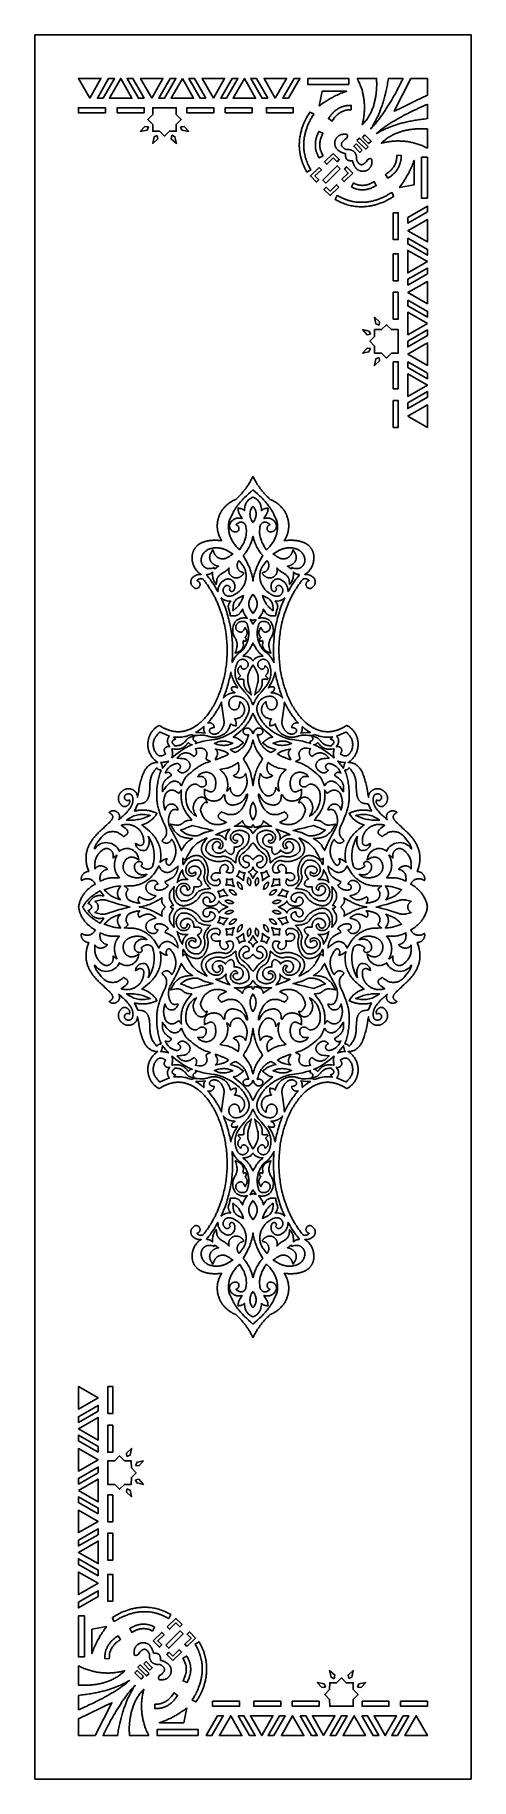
# Model space of a CAD drawing. Extents: x 2828 to 3228, y -800 to 800.
import ezdxf

# ---------------------------------------------------------------- set-up
doc = ezdxf.new("R2010")
doc.units = 0
doc.layers.add('LAYER_1', color=18, linetype='CONTINUOUS')

msp = doc.modelspace()

# ---------------------------------------------------------------- linework, layer by layer
at = {"layer": 'LAYER_1'}
for points in [[(2828.1, -800), (3228.1, -800), (3228.1, 800), (2828.1, 800)], [(2878.4, 741.9), (2878.4, 741.9), (2868.1, 760), (2878.4, 760), (2878.4, 760), (2878.4, 760), (2888.7, 760), (2878.4, 741.9)], [(2890.6, 741.9), (2885.4, 741.9), (2895.7, 760), (2896.8, 760), (2901, 760)], [(2906.8, 741.9), (2896.5, 741.9), (2906.8, 760), (2917.1, 741.9)], [(2928.3, 741.9), (2918, 760), (2916.9, 760), (2912.7, 760), (2923.1, 741.9)], [(2935.3, 741.9), (2935.3, 741.9), (2925, 760), (2935.3, 760), (2935.3, 760), (2935.3, 760), (2945.6, 760), (2935.3, 741.9)], [(2947.1, 741.9), (2941.9, 741.9), (2952.3, 760), (2953.3, 760), (2957.5, 760)], [(2963.4, 760), (2953.1, 741.9), (2963.4, 741.9), (2973.7, 741.9)], [(2984.9, 741.9), (2974.5, 760), (2973.4, 760), (2969.3, 760), (2979.6, 741.9)], [(2991.8, 741.9), (2991.8, 741.9), (2981.5, 760), (2991.8, 760), (2991.8, 760), (2991.8, 760), (3002.1, 760), (2991.8, 741.9)], [(3003.9, 741.9), (2998.7, 741.9), (3009.1, 760), (3010.1, 760), (3014.3, 760)], [(3020.2, 741.9), (3009.9, 741.9), (3020.2, 760), (3030.5, 741.9)], [(3041.7, 741.9), (3031.3, 760), (3030.2, 760), (3026.1, 760), (3036.4, 741.9)], [(3048.6, 741.9), (3048.6, 741.9), (3038.3, 760), (3048.6, 760), (3048.6, 760), (3048.6, 760), (3058.9, 760), (3048.6, 741.9)], [(3060.8, 741.9), (3071.1, 760), (3067, 760), (3065.9, 760), (3055.5, 741.9)], [(3078.3, 760), (3078.3, 754.6), (3116, 754.6), (3116, 760)], [(3123.7, 760), (3141.4, 760), (3141.4, 759.9), (3141.4, 759.6), (3141.5, 758.7), (3141.5, 758.1), (3141.5, 757.3), (3141.6, 756.4), (3141.6, 755.4), (3141.6, 754.4), (3141.6, 753.2), (3141.5, 751.9), (3141.5, 750.6), (3141.4, 749.2), (3141.3, 748.5), (3141.2, 747.7), (3141.2, 747), (3141.1, 746.2), (3141, 745.4), (3140.9, 744.6), (3140.8, 743.8), (3140.6, 743), (3140.5, 742.2), (3140.3, 741.3), (3140.1, 740.5), (3140, 739.6), (3139.7, 738.8), (3139.5, 737.9), (3139.3, 737.1), (3139, 736.2), (3138.8, 735.3), (3138.5, 734.4), (3138.2, 733.5), (3137.9, 732.7), (3137.5, 731.8), (3137.2, 730.9), (3136.8, 730), (3136.4, 729.2), (3136, 728.3), (3135.5, 727.4), (3135, 726.6), (3134.6, 725.7), (3134, 724.8), (3133.5, 724), (3133, 723.2), (3132.4, 722.3), (3131.8, 721.5), (3131.1, 720.7), (3130.5, 719.9), (3129.8, 719.2), (3129.4, 718.8), (3129.1, 718.4), (3128.7, 718), (3128.3, 717.6), (3128.3, 717.7), (3128.4, 717.9), (3128.6, 718.7), (3128.7, 719.2), (3128.9, 719.9), (3129, 720.6), (3129.2, 721.4), (3129.4, 722.4), (3129.5, 723.4), (3129.7, 724.4), (3129.9, 725.6), (3130, 726.8), (3130.1, 727.5), (3130.1, 728.2), (3130.2, 728.8), (3130.2, 729.5), (3130.3, 730.3), (3130.3, 731), (3130.3, 731.7), (3130.3, 732.5), (3130.3, 733.3), (3130.3, 734.1), (3130.3, 734.9), (3130.3, 735.7), (3130.3, 736.5), (3130.2, 737.3), (3130.1, 738.2), (3130.1, 739.1), (3130, 739.9), (3129.9, 740.8), (3129.7, 741.7), (3129.6, 742.6), (3129.4, 743.5), (3129.3, 744.4), (3129.1, 745.4), (3128.9, 746.3), (3128.6, 747.3), (3128.4, 748.2), (3128.1, 749.2), (3127.8, 750.1), (3127.5, 751.1), (3127.2, 752.1), (3126.8, 753.1), (3126.5, 754), (3126.1, 755), (3125.6, 756), (3125.2, 757), (3124.7, 758), (3124.2, 759)], [(3136, 713.8), (3136.1, 713.9), (3136.2, 714), (3136.6, 714.6), (3137.2, 715.5), (3137.6, 716.1), (3138, 716.7), (3138.4, 717.5), (3138.9, 718.3), (3139.5, 719.2), (3140, 720.2), (3140.6, 721.3), (3141.2, 722.5), (3141.8, 723.8), (3142.5, 725.1), (3143.1, 726.6), (3143.5, 727.3), (3143.8, 728.1), (3144.1, 728.9), (3144.5, 729.8), (3144.8, 730.6), (3145.1, 731.5), (3145.5, 732.4), (3145.8, 733.3), (3146.2, 734.3), (3146.5, 735.3), (3146.8, 736.3), (3147.2, 737.3), (3147.5, 738.3), (3147.8, 739.4), (3148.1, 740.5), (3148.5, 741.6), (3148.8, 742.8), (3149.1, 744), (3149.4, 745.1), (3149.7, 746.4), (3150, 747.6), (3150.3, 748.9), (3150.6, 750.2), (3150.8, 751.5), (3151.1, 752.9), (3151.4, 754.2), (3151.6, 755.6), (3151.9, 757.1), (3152.1, 758.5), (3152.3, 760), (3165.6, 760), (3165.5, 759.8), (3165.4, 759.4), (3165.1, 758.9), (3164.8, 758.2), (3164.4, 757.4), (3164, 756.5), (3163.4, 755.4), (3162.9, 754.2), (3162.2, 753), (3161.5, 751.6), (3160.7, 750.1), (3159.9, 748.6), (3159, 746.9), (3158.1, 745.3), (3157.1, 743.5), (3156.1, 741.7), (3155, 739.9), (3153.9, 738), (3152.8, 736.2), (3151.6, 734.3), (3150.4, 732.4), (3149.2, 730.5), (3148.6, 729.6), (3147.9, 728.6), (3147.3, 727.7), (3146.7, 726.8), (3146, 725.9), (3145.4, 725), (3144.7, 724.1), (3144.1, 723.2), (3143.4, 722.3), (3142.7, 721.5), (3142.1, 720.6), (3141.4, 719.8), (3140.7, 719), (3140.1, 718.2), (3139.4, 717.4), (3138.7, 716.6), (3138.1, 715.9), (3137.4, 715.2), (3136.7, 714.5)], [(3172.8, 760), (3188.1, 760), (3188.1, 744.6), (3177.3, 739.4), (3167.5, 734.6), (3162.4, 732.2), (3157.6, 729.9)], [(3088.9, 734.7), (3089.5, 735.2), (3090.1, 735.6), (3091, 736.3), (3092, 737), (3093.2, 737.9), (3093.9, 738.3), (3094.6, 738.8), (3095.4, 739.3), (3096.2, 739.8), (3097.1, 740.4), (3098, 740.9), (3098.9, 741.5), (3099.9, 742), (3100.9, 742.6), (3101.9, 743.2), (3103, 743.7), (3104.1, 744.3), (3105.3, 744.8), (3106.4, 745.4), (3107.6, 745.9), (3108.8, 746.4), (3110.1, 746.9), (3111.4, 747.4), (3112.6, 747.9), (3113.3, 748.1), (3114, 748.3), (3091.6, 748.3)], [(3141.1, 709.3), (3141.2, 709.3), (3141.3, 709.4), (3141.9, 709.8), (3142.9, 710.3), (3143.5, 710.7), (3144.1, 711.1), (3144.9, 711.5), (3145.8, 711.9), (3146.7, 712.4), (3147.7, 712.9), (3148.9, 713.4), (3150.1, 714), (3151.4, 714.5), (3152.8, 715.1), (3154.3, 715.7), (3155, 716), (3155.8, 716.3), (3156.7, 716.6), (3157.5, 716.9), (3158.4, 717.2), (3159.3, 717.4), (3160.2, 717.7), (3161.1, 718), (3162.1, 718.3), (3163.1, 718.6), (3164.1, 718.9), (3165.2, 719.2), (3166.2, 719.4), (3167.3, 719.7), (3168.4, 720), (3169.6, 720.2), (3170.7, 720.5), (3171.9, 720.7), (3173.1, 721), (3174.4, 721.2), (3175.6, 721.5), (3176.9, 721.7), (3178.2, 721.9), (3179.6, 722.1), (3180.9, 722.3), (3182.3, 722.5), (3183.7, 722.7), (3185.2, 722.8), (3186.6, 723), (3188.1, 723.2), (3188.1, 736.4), (3187.7, 736.2), (3186.6, 735.7), (3184.9, 735), (3182.7, 734), (3180, 732.7), (3178.5, 732), (3177, 731.3), (3175.3, 730.5), (3173.6, 729.7), (3171.8, 728.8), (3170, 727.8), (3168.1, 726.9), (3166.2, 725.9), (3164.3, 724.8), (3162.4, 723.8), (3160.4, 722.7), (3158.5, 721.5), (3156.6, 720.4), (3155.6, 719.8), (3154.6, 719.2), (3153.7, 718.6), (3152.8, 718), (3151.8, 717.4), (3150.9, 716.8), (3150, 716.2), (3149.1, 715.6), (3148.2, 715), (3147.4, 714.3), (3146.5, 713.7), (3145.7, 713.1), (3144.9, 712.5), (3144.1, 711.8), (3143.3, 711.2), (3142.5, 710.6), (3141.8, 709.9)], [(2892.8, 728.6), (2868.1, 728.6), (2868.1, 733.2), (2892.8, 733.2)], [(2928.2, 728.6), (2903.6, 728.6), (2903.6, 733.2), (2928.2, 733.2)], [(2947, 733.2), (2957.8, 733.2), (2957.8, 733.2), (2957.8, 726.9), (2962.3, 722.4), (2957.8, 717.9), (2957.8, 711.6), (2951.5, 711.6), (2947, 707.1), (2942.5, 711.6), (2936.2, 711.6), (2936.2, 717.9), (2931.7, 722.4), (2936.2, 726.9), (2936.2, 733.2), (2936.3, 733.2)], [(2967.5, 728.6), (2992.1, 728.6), (2992.1, 733.2), (2967.5, 733.2)], [(3027.3, 728.6), (3002.7, 728.6), (3002.7, 733.2), (3027.3, 733.2)], [(3065.1, 728.6), (3040.5, 728.6), (3040.5, 733.2), (3065.1, 733.2)], [(3070.7, 696.6), (3070.6, 697.7), (3070.6, 698.9), (3070.6, 700), (3070.7, 701.1), (3070.7, 702.2), (3070.8, 703.3), (3070.9, 704.4), (3071.1, 705.5), (3071.2, 706.5), (3071.4, 707.5), (3071.6, 708.5), (3071.8, 709.5), (3072, 710.4), (3072.2, 711.4), (3072.5, 712.3), (3072.7, 713.2), (3073, 714.1), (3073.3, 714.9), (3073.6, 715.8), (3073.8, 716.6), (3074.1, 717.4), (3074.4, 718.1), (3074.7, 718.9), (3075, 719.6), (3075.3, 720.3), (3075.7, 720.9), (3076, 721.6), (3076.5, 722.8), (3077.1, 723.9), (3077.7, 724.9), (3078.2, 725.8), (3078.6, 726.5), (3079, 727.1), (3079.5, 728), (3080.2, 729.1), (3083.8, 727.5), (3083.2, 726.2), (3083, 725.9), (3082.5, 725), (3081.7, 723.7), (3081.2, 722.9), (3080.7, 722), (3080.2, 720.9), (3079.6, 719.8), (3079.1, 718.6), (3078.5, 717.3), (3077.9, 715.9), (3077.4, 714.4), (3076.9, 712.9), (3076.4, 711.2), (3076.2, 710.4), (3076, 709.5), (3075.8, 708.6), (3075.6, 707.7), (3075.4, 706.8), (3075.2, 705.9), (3075.1, 704.9), (3075, 703.9), (3074.9, 703), (3074.8, 702), (3074.7, 701), (3074.7, 699.9), (3074.7, 698.9), (3074.7, 697.9), (3074.7, 696.8), (3074.8, 695.7), (3074.9, 694.6), (3075, 693.5), (3075.2, 692.4), (3075.4, 691.3), (3075.6, 690.2), (3075.9, 689), (3076.1, 687.9), (3076.5, 686.7), (3076.8, 685.6), (3077.2, 684.4), (3077.7, 683.2), (3078.2, 682), (3078.7, 680.8), (3079.3, 679.6), (3079.9, 678.4), (3081.1, 676.1), (3077.6, 674.1), (3076.6, 675.9), (3076.3, 676.5), (3075.9, 677.2), (3075.6, 677.8), (3075.3, 678.5), (3075, 679.1), (3074.7, 679.8), (3074.4, 680.4), (3074.1, 681.1), (3073.9, 681.7), (3073.6, 682.4), (3073.4, 683), (3073.2, 683.7), (3073, 684.3), (3072.8, 684.9), (3072.6, 685.6), (3072.4, 686.2), (3072.2, 686.8), (3072.1, 687.5), (3071.9, 688.1), (3071.8, 688.7), (3071.6, 689.3), (3071.5, 690), (3071.4, 690.6), (3071.3, 691.2), (3071.2, 691.8), (3071, 693), (3070.9, 694.2), (3070.8, 695.4)], [(3118.3, 731.3), (3118.2, 735.3), (3116.4, 735.3), (3115.8, 735.3), (3115.2, 735.2), (3114.6, 735.2), (3114.1, 735.1), (3113.5, 735), (3113, 734.9), (3112.4, 734.8), (3111.9, 734.7), (3111.4, 734.5), (3110.9, 734.4), (3110.4, 734.2), (3109.9, 734.1), (3109.4, 733.9), (3108.9, 733.7), (3108.5, 733.5), (3108, 733.3), (3107.6, 733.1), (3107.2, 732.9), (3106.8, 732.7), (3106.4, 732.4), (3106, 732.2), (3105.6, 732), (3105.2, 731.7), (3104.5, 731.2), (3103.8, 730.7), (3103.2, 730.2), (3102.6, 729.7), (3102, 729.1), (3101.5, 728.6), (3101, 728.1), (3100.6, 727.6), (3100.1, 727.1), (3099.8, 726.7), (3099.4, 726.3), (3099.1, 725.8), (3098.6, 725.1), (3098.2, 724.6), (3098.1, 724.3), (3097.3, 723.2), (3100.6, 720.8), (3101.4, 722), (3101.6, 722.3), (3102.4, 723.4), (3102.9, 724.1), (3103.6, 724.9), (3104, 725.3), (3104.4, 725.8), (3104.8, 726.2), (3105.3, 726.6), (3105.8, 727.1), (3106.3, 727.5), (3106.9, 727.9), (3107.5, 728.3), (3108.1, 728.7), (3108.7, 729.1), (3109.4, 729.5), (3110.1, 729.8), (3110.9, 730.1), (3111.6, 730.4), (3112.4, 730.6), (3113.3, 730.8), (3114.2, 731), (3115.1, 731.1), (3116, 731.2)], [(2932.4, 715.8), (2929.1, 716), (2924.7, 711.4), (2931.1, 712.6)], [(2940.4, 707.8), (2937.6, 706.4), (2936.2, 700.5), (2940.8, 704.6)], [(2953.6, 707.9), (2956.5, 706.5), (2957.9, 700.4), (2953.1, 704.6)], [(2961.8, 715.7), (2965, 715.9), (2969.2, 711.4), (2963, 712.7)], [(3092.4, 689.2), (3088.9, 687.2), (3088, 688.8), (3087.7, 689.3), (3087.5, 689.8), (3087.2, 690.3), (3087, 690.9), (3086.8, 691.4), (3086.6, 691.9), (3086.4, 692.4), (3086.2, 692.9), (3086.1, 693.4), (3085.9, 693.9), (3085.8, 694.4), (3085.7, 694.9), (3085.6, 695.4), (3085.5, 695.9), (3085.5, 696.4), (3085.4, 696.9), (3085.4, 697.4), (3085.3, 697.9), (3085.3, 698.3), (3085.3, 698.8), (3085.3, 699.3), (3085.3, 699.7), (3085.3, 700.2), (3085.4, 701), (3085.5, 701.9), (3085.6, 702.7), (3085.7, 703.5), (3085.9, 704.2), (3086, 704.9), (3086.2, 705.6), (3086.4, 706.3), (3086.6, 706.9), (3086.8, 707.4), (3087, 707.9), (3087.2, 708.4), (3087.6, 709.2), (3087.8, 709.8), (3088, 710.1), (3088.5, 711.4), (3092.3, 709.8), (3091.7, 708.4), (3091.5, 708.1), (3091, 706.9), (3090.6, 706), (3090.3, 705), (3090.1, 704.5), (3090, 703.9), (3089.8, 703.3), (3089.7, 702.7), (3089.6, 702.1), (3089.5, 701.4), (3089.4, 700.7), (3089.4, 700), (3089.4, 699.2), (3089.4, 698.5), (3089.4, 697.7), (3089.5, 696.9), (3089.6, 696.1), (3089.8, 695.3), (3090, 694.5), (3090.2, 693.7), (3090.5, 692.9), (3090.9, 692), (3091.3, 691.2)], [(3103.1, 700.9), (3103.1, 701.3), (3103.2, 701.7), (3103.3, 702.1), (3103.3, 702.5), (3103.4, 702.9), (3103.6, 703.3), (3103.7, 703.6), (3103.8, 704), (3104, 704.3), (3104.2, 704.7), (3104.4, 705), (3104.6, 705.3), (3104.8, 705.7), (3105.1, 706), (3105.3, 706.3), (3105.6, 706.5), (3105.9, 706.8), (3106.2, 707.1), (3106.5, 707.3), (3106.8, 707.5), (3107.2, 707.7), (3107.5, 707.9), (3107.9, 708.1), (3108.2, 708.2), (3108.6, 708.4), (3109, 708.5), (3109.4, 708.6), (3109.8, 708.7), (3110.2, 708.7), (3110.7, 708.8), (3111.1, 708.8), (3111.6, 708.8), (3111.9, 708.7), (3112.2, 708.8), (3112.5, 708.8), (3113.2, 708.9), (3113.6, 708.9), (3113.8, 708.8), (3114, 708.8), (3114.2, 708.7), (3114.3, 708.5), (3114.5, 708.4), (3114.6, 708.1), (3114.7, 707.9), (3114.8, 707.7), (3114.8, 707.4), (3114.8, 707.2), (3114.8, 706.9), (3114.7, 706.7), (3114.5, 706.3), (3114.4, 705.9), (3114.2, 705.6), (3113.8, 704.9), (3112.8, 704.2), (3112, 703.6), (3111.6, 703.3), (3111.3, 703), (3111, 702.8), (3110.7, 702.5), (3110.5, 702.2), (3110.2, 702), (3110, 701.7), (3109.9, 701.5), (3109.7, 701.2), (3109.6, 701), (3109.5, 700.7), (3109.4, 700.5), (3109.3, 700.3), (3109.2, 700.1), (3109.2, 699.9), (3109.2, 699.7), (3109.2, 699.5), (3109.2, 699.3), (3109.2, 699.1), (3109.2, 698.9), (3109.3, 698.6), (3109.5, 698.2), (3109.7, 697.9), (3109.9, 697.5), (3110.1, 697.2), (3110.4, 696.9), (3110.7, 696.6), (3111.1, 696.3), (3111.4, 696.1), (3111.8, 695.9), (3112.1, 695.6), (3112.4, 695.4), (3113.1, 695.1), (3113.6, 694.9), (3114, 694.8), (3114.1, 694.7), (3114.4, 694.8), (3114.6, 694.8), (3114.8, 694.8), (3115.1, 694.9), (3115.6, 694.9), (3116, 694.8), (3116.5, 694.8), (3117, 694.7), (3117.4, 694.6), (3117.8, 694.5), (3118.3, 694.3), (3118.7, 694.2), (3119.1, 693.9), (3119.5, 693.7), (3119.8, 693.5), (3120.2, 693.2), (3120.5, 692.9), (3120.9, 692.6), (3121.2, 692.3), (3121.5, 692), (3121.7, 691.6), (3122, 691.2), (3122.2, 690.8), (3122.4, 690.4), (3122.6, 690), (3122.7, 689.6), (3122.9, 689.2), (3123, 688.7), (3123.1, 688.3), (3123.1, 687.8), (3123.1, 687.3), (3123.1, 686.9), (3123.1, 686.6), (3123.1, 686.4), (3123.1, 686.1), (3123, 685.9), (3123.1, 685.7), (3123.2, 685.3), (3123.4, 684.8), (3123.8, 684.1), (3124.2, 683.4), (3124.4, 683.1), (3124.7, 682.8), (3124.9, 682.4), (3125.2, 682.1), (3125.5, 681.8), (3125.8, 681.6), (3126.2, 681.4), (3126.5, 681.2), (3126.9, 681), (3127.2, 680.9), (3127.4, 680.9), (3127.6, 680.9), (3127.8, 680.9), (3128, 680.9), (3128.2, 680.9), (3128.4, 681), (3128.6, 681), (3128.8, 681.1), (3129, 681.2), (3129.3, 681.3), (3129.5, 681.4), (3129.7, 681.6), (3130, 681.7), (3130.2, 681.9), (3130.5, 682.2), (3130.8, 682.4), (3131, 682.7), (3131.3, 683), (3131.9, 683.7), (3132.5, 684.5), (3133.1, 685.5), (3133.6, 685.7), (3133.9, 685.9), (3134.6, 686.3), (3135, 686.4), (3135.2, 686.5), (3135.5, 686.5), (3135.7, 686.5), (3135.9, 686.5), (3136.2, 686.4), (3136.4, 686.3), (3136.6, 686.2), (3136.8, 686.1), (3136.9, 685.9), (3137, 685.7), (3137.1, 685.5), (3137.1, 685.3), (3137.1, 684.9), (3137.1, 684.5), (3137.1, 684.2), (3137, 683.7), (3137, 683.3), (3137.1, 682.8), (3137, 682.4), (3137, 682), (3137, 681.6), (3136.9, 681.2), (3136.8, 680.8), (3136.7, 680.4), (3136.5, 680), (3136.4, 679.6), (3136.2, 679.3), (3136, 678.9), (3135.8, 678.6), (3135.6, 678.2), (3135.3, 677.9), (3135.1, 677.6), (3134.8, 677.4), (3134.6, 677.1), (3134.3, 676.8), (3134, 676.6), (3133.6, 676.4), (3133.3, 676.1), (3133, 675.9), (3132.6, 675.8), (3132.3, 675.6), (3131.9, 675.4), (3131.6, 675.3), (3131.2, 675.2), (3130.8, 675.1), (3130.4, 675), (3130, 674.9), (3129.7, 674.9), (3129.3, 674.9), (3128.9, 674.8), (3128.5, 674.9), (3128.1, 674.9), (3127.7, 674.9), (3127.3, 675), (3126.9, 675.1), (3126.5, 675.2), (3126.1, 675.3), (3125.7, 675.5), (3125.3, 675.7), (3124.9, 675.9), (3124.5, 676.1), (3124.2, 676.3), (3123.8, 676.6), (3123.4, 676.9), (3123.1, 677.2), (3122.8, 677.5), (3122.4, 677.9), (3122.1, 678.3), (3121.8, 678.7), (3121.5, 679.1), (3121.2, 679.6), (3121, 680.1), (3120.7, 680.6), (3120.5, 681.1), (3120.2, 681.7), (3120, 682.3), (3119.8, 682.9), (3119.6, 683.5), (3119.5, 684.2), (3119.4, 684.5), (3119.2, 684.5), (3118.5, 684.5), (3117.8, 684.5), (3117.1, 684.6), (3116.7, 684.7), (3116.3, 684.7), (3116, 684.8), (3115.6, 684.9), (3115.2, 685.1), (3114.9, 685.3), (3114.6, 685.5), (3114.3, 685.8), (3114, 686.1), (3113.8, 686.4), (3113.6, 686.7), (3113.4, 687.1), (3113.3, 687.5), (3113.2, 687.9), (3113.1, 688.3), (3113, 688.7), (3113, 689.4), (3112.9, 690.2), (3112.9, 691.1), (3112.6, 691.2), (3111.9, 691.3), (3111.3, 691.5), (3110.6, 691.7), (3110, 691.9), (3109.5, 692.1), (3108.9, 692.4), (3108.4, 692.6), (3107.9, 692.9), (3107.5, 693.2), (3107, 693.5), (3106.6, 693.8), (3106.2, 694.1), (3105.9, 694.4), (3105.5, 694.8), (3105.2, 695.1), (3104.9, 695.5), (3104.6, 695.8), (3104.4, 696.2), (3104.2, 696.6), (3104, 697), (3103.8, 697.4), (3103.6, 697.8), (3103.5, 698.2), (3103.4, 698.5), (3103.3, 698.9), (3103.2, 699.3), (3103.2, 699.7), (3103.1, 700.2), (3103.1, 700.6)], [(3123.5, 703.2), (3125.7, 705.4), (3133.7, 697.4), (3131.5, 695.2)], [(3128.6, 706), (3130.8, 708.2), (3136.4, 702.5), (3134.2, 700.3)], [(3188.1, 696), (3188.1, 713.7), (3188, 713.7), (3187.8, 713.7), (3186.8, 713.8), (3186.2, 713.8), (3185.4, 713.8), (3184.6, 713.9), (3183.6, 713.9), (3182.5, 713.9), (3181.3, 713.9), (3180.1, 713.8), (3178.7, 713.8), (3177.3, 713.7), (3176.6, 713.6), (3175.9, 713.6), (3175.1, 713.5), (3174.3, 713.4), (3173.6, 713.3), (3172.8, 713.2), (3172, 713.1), (3171.1, 712.9), (3170.3, 712.8), (3169.5, 712.6), (3168.6, 712.5), (3167.8, 712.3), (3166.9, 712.1), (3166.1, 711.9), (3165.2, 711.6), (3164.3, 711.4), (3163.4, 711.1), (3162.6, 710.8), (3161.7, 710.5), (3160.8, 710.2), (3159.9, 709.8), (3159, 709.5), (3158.2, 709.1), (3157.3, 708.7), (3156.4, 708.3), (3155.5, 707.8), (3154.7, 707.4), (3153.8, 706.9), (3153, 706.4), (3152.1, 705.8), (3151.3, 705.3), (3150.5, 704.7), (3149.7, 704.1), (3148.9, 703.4), (3148.1, 702.8), (3147.3, 702.1), (3146.9, 701.7), (3146.5, 701.4), (3146.1, 701), (3145.8, 700.6), (3145.9, 700.6), (3146.1, 700.7), (3146.8, 700.9), (3147.4, 701), (3148, 701.2), (3148.7, 701.3), (3149.6, 701.5), (3150.5, 701.7), (3151.5, 701.9), (3152.6, 702), (3153.7, 702.2), (3155, 702.3), (3155.6, 702.4), (3156.3, 702.5), (3157, 702.5), (3157.7, 702.6), (3158.4, 702.6), (3159.1, 702.6), (3159.9, 702.7), (3160.6, 702.7), (3161.4, 702.7), (3162.2, 702.7), (3163, 702.6), (3163.8, 702.6), (3164.6, 702.6), (3165.5, 702.5), (3166.3, 702.5), (3167.2, 702.4), (3168.1, 702.3), (3168.9, 702.2), (3169.8, 702.1), (3170.7, 701.9), (3171.7, 701.8), (3172.6, 701.6), (3173.5, 701.4), (3174.4, 701.2), (3175.4, 701), (3176.3, 700.7), (3177.3, 700.4), (3178.3, 700.2), (3179.2, 699.8), (3180.2, 699.5), (3181.2, 699.2), (3182.2, 698.8), (3183.2, 698.4), (3184.2, 698), (3185.1, 697.5), (3186.1, 697), (3187.1, 696.5)], [(3101.5, 691.3), (3093.7, 683.5), (3095.8, 681.4), (3101.6, 687.2), (3105.2, 683.6), (3107.2, 685.7)], [(3128.3, 694.4), (3126.1, 692.2), (3120.5, 697.8), (3122.7, 700)], [(3160, 689.6), (3164, 689.5), (3164, 687.7), (3164, 687.1), (3163.9, 686.5), (3163.9, 685.9), (3163.8, 685.4), (3163.7, 684.8), (3163.6, 684.3), (3163.5, 683.7), (3163.4, 683.2), (3163.2, 682.7), (3163.1, 682.2), (3162.9, 681.7), (3162.8, 681.2), (3162.6, 680.7), (3162.4, 680.3), (3162.2, 679.8), (3162, 679.4), (3161.8, 678.9), (3161.6, 678.5), (3161.4, 678.1), (3161.1, 677.7), (3160.9, 677.3), (3160.7, 676.9), (3160.4, 676.5), (3159.9, 675.8), (3159.4, 675.1), (3158.9, 674.5), (3158.4, 673.9), (3157.8, 673.3), (3157.3, 672.8), (3156.8, 672.3), (3156.3, 671.9), (3155.8, 671.5), (3155.4, 671.1), (3155, 670.7), (3154.5, 670.4), (3153.8, 669.9), (3153.3, 669.6), (3153, 669.4), (3151.9, 668.6), (3149.5, 671.9), (3150.7, 672.7), (3151, 672.9), (3152.1, 673.7), (3152.8, 674.2), (3153.6, 674.9), (3154, 675.3), (3154.5, 675.7), (3154.9, 676.1), (3155.3, 676.6), (3155.8, 677.1), (3156.2, 677.6), (3156.6, 678.2), (3157, 678.8), (3157.4, 679.4), (3157.8, 680.1), (3158.2, 680.7), (3158.5, 681.4), (3158.8, 682.2), (3159.1, 683), (3159.3, 683.8), (3159.5, 684.6), (3159.7, 685.5), (3159.8, 686.4), (3159.9, 687.3)], [(3088.7, 678.5), (3080.8, 670.6), (3086.5, 664.9), (3088.5, 667), (3084.9, 670.6), (3090.8, 676.3)], [(3108.1, 677.1), (3095, 664), (3092.3, 666.8), (3105.4, 679.9)], [(3119.6, 673.3), (3111.8, 665.4), (3109.7, 667.6), (3115.5, 673.3), (3111.9, 676.9), (3113.9, 679)], [(3162.2, 659.9), (3162.7, 660.5), (3163.2, 661.1), (3163.8, 661.9), (3164.5, 663), (3165.4, 664.2), (3165.9, 664.9), (3166.3, 665.6), (3166.9, 666.4), (3167.4, 667.2), (3167.9, 668.1), (3168.4, 669), (3169, 669.9), (3169.6, 670.9), (3170.1, 671.9), (3170.7, 672.9), (3171.2, 674), (3171.8, 675.1), (3172.4, 676.2), (3172.9, 677.4), (3173.4, 678.6), (3174, 679.8), (3174.5, 681), (3174.9, 682.3), (3175.4, 683.6), (3175.6, 684.3), (3175.9, 684.9), (3175.9, 662.6)], [(3188.1, 650.1), (3182.7, 650.1), (3182.7, 687.7), (3188.1, 687.7)], [(3106.7, 660.4), (3098.9, 652.6), (3093.2, 658.2), (3095.2, 660.3), (3098.9, 656.7), (3104.6, 662.5)], [(3120.2, 664.2), (3121.8, 663.4), (3122.2, 663.2), (3122.6, 663.1), (3123, 662.9), (3123.4, 662.8), (3123.8, 662.6), (3124.2, 662.5), (3124.6, 662.4), (3124.9, 662.3), (3125.3, 662.2), (3125.7, 662.2), (3126.1, 662.1), (3126.4, 662), (3126.8, 662), (3127.2, 662), (3127.5, 661.9), (3127.9, 661.9), (3128.2, 661.9), (3128.6, 661.9), (3128.9, 661.9), (3129.3, 661.9), (3129.6, 662), (3130, 662), (3130.3, 662), (3131, 662.1), (3131.6, 662.2), (3132.2, 662.4), (3132.8, 662.5), (3133.4, 662.7), (3133.9, 662.9), (3134.4, 663), (3134.9, 663.2), (3135.4, 663.4), (3135.8, 663.6), (3136.2, 663.8), (3136.5, 663.9), (3137.2, 664.3), (3137.6, 664.5), (3138, 664.7), (3139.3, 665.4), (3141.2, 661.8), (3140, 661.2), (3139.6, 661), (3138.4, 660.3), (3137.5, 659.9), (3136.4, 659.4), (3135.8, 659.2), (3135.2, 659), (3134.5, 658.8), (3133.8, 658.6), (3133.1, 658.4), (3132.4, 658.3), (3131.6, 658.1), (3130.8, 658), (3129.9, 657.9), (3129.1, 657.9), (3128.2, 657.9), (3127.3, 657.9), (3126.4, 658), (3125.4, 658.1), (3124.5, 658.3), (3123.5, 658.5), (3122.5, 658.8), (3121.6, 659.1), (3120.6, 659.5), (3118.4, 660.5)], [(3155.8, 655.4), (3157.1, 651.6), (3156, 651.1), (3155.8, 651), (3155, 650.5), (3153.6, 649.7), (3152.8, 649.2), (3151.8, 648.7), (3150.7, 648.1), (3149.5, 647.5), (3148.3, 646.9), (3146.9, 646.3), (3145.4, 645.8), (3143.9, 645.2), (3142.2, 644.6), (3140.5, 644.1), (3139.6, 643.9), (3138.7, 643.7), (3137.8, 643.5), (3136.8, 643.3), (3135.9, 643.1), (3134.9, 642.9), (3133.9, 642.8), (3132.8, 642.6), (3131.8, 642.5), (3130.8, 642.5), (3129.7, 642.4), (3128.6, 642.4), (3127.5, 642.3), (3126.4, 642.4), (3125.3, 642.4), (3124.1, 642.5), (3123, 642.6), (3121.8, 642.7), (3120.7, 642.9), (3119.5, 643.1), (3118.3, 643.3), (3117.1, 643.6), (3115.8, 643.9), (3114.6, 644.2), (3113.4, 644.6), (3112.1, 645), (3110.9, 645.5), (3109.6, 646), (3108.4, 646.6), (3107.1, 647.2), (3105.8, 647.8), (3103.4, 649.1), (3105.4, 652.7), (3107.1, 651.7), (3107.7, 651.4), (3108.3, 651.1), (3108.9, 650.8), (3109.5, 650.5), (3110.1, 650.3), (3110.6, 650), (3111.2, 649.8), (3111.8, 649.5), (3112.4, 649.3), (3112.9, 649.1), (3113.5, 648.9), (3114.1, 648.7), (3114.7, 648.5), (3115.2, 648.3), (3115.8, 648.1), (3116.3, 648), (3116.9, 647.8), (3117.5, 647.7), (3118, 647.5), (3118.6, 647.4), (3119.1, 647.3), (3119.6, 647.2), (3120.2, 647.1), (3120.7, 647), (3121.3, 646.9), (3122.3, 646.7), (3123.4, 646.6), (3124.4, 646.5), (3125.5, 646.5), (3126.5, 646.4), (3127.5, 646.4), (3128.5, 646.4), (3129.5, 646.5), (3130.5, 646.5), (3131.4, 646.6), (3132.4, 646.7), (3133.3, 646.8), (3134.2, 646.9), (3135.1, 647.1), (3136, 647.3), (3136.9, 647.4), (3137.8, 647.6), (3138.6, 647.8), (3139.4, 648.1), (3140.2, 648.3), (3141, 648.5), (3141.8, 648.8), (3142.5, 649), (3143.3, 649.3), (3144, 649.6), (3144.7, 649.8), (3145.3, 650.1), (3146, 650.4), (3146.6, 650.6), (3147.2, 650.9), (3147.8, 651.2), (3148.3, 651.5), (3148.9, 651.7), (3149.9, 652.2), (3150.8, 652.7), (3151.6, 653.2), (3152.2, 653.6), (3152.8, 653.9), (3153.7, 654.5), (3154, 654.7), (3154.4, 654.9)], [(3170.1, 632.5), (3188.1, 642.9), (3188.1, 638.8), (3188.1, 637.7), (3170.1, 627.3)], [(3156.7, 636.9), (3156.7, 612.3), (3161.3, 612.3), (3161.3, 636.9)], [(3170.1, 620.4), (3170.1, 620.4), (3188.1, 610.1), (3188.1, 620.4), (3188.1, 620.4), (3188.1, 620.4), (3188.1, 630.7), (3170.1, 620.4)], [(3170.1, 613.5), (3188.1, 603.1), (3188.1, 602), (3188.1, 597.9), (3170.1, 608.2)], [(3156.7, 599.1), (3156.7, 574.5), (3161.3, 574.5), (3161.3, 599.1)], [(3170.1, 592), (3170.1, 581.7), (3188.1, 592), (3170.1, 602.3)], [(3170.1, 575.8), (3170.1, 570.5), (3188.1, 580.9), (3188.1, 582), (3188.1, 586.1)], [(3156.7, 539.3), (3156.7, 563.9), (3161.3, 563.9), (3161.3, 539.3)], [(3170.1, 563.6), (3170.1, 563.6), (3188.1, 553.3), (3188.1, 563.6), (3188.1, 563.6), (3188.1, 563.6), (3188.1, 573.9), (3170.1, 563.6)], [(3170.1, 556.7), (3188.1, 546.3), (3188.1, 545.2), (3188.1, 541.1), (3170.1, 551.4)], [(3188.1, 535.2), (3170.1, 524.9), (3170.1, 535.2), (3170.1, 545.5)], [(3136, 525.5), (3134.6, 528.3), (3128.6, 529.7), (3132.8, 525)], [(3161.3, 518.9), (3161.3, 529.6), (3161.3, 529.7), (3155, 529.7), (3150.5, 534.1), (3146, 529.7), (3139.7, 529.7), (3139.7, 523.3), (3135.3, 518.9), (3139.7, 514.4), (3139.7, 508.1), (3146, 508), (3150.5, 503.6), (3155, 508), (3161.3, 508.1), (3161.3, 508.1)], [(3143.8, 533.6), (3144, 536.8), (3139.6, 541), (3140.8, 534.8)], [(3170.1, 519), (3170.1, 513.7), (3188.1, 524.1), (3188.1, 525.2), (3188.1, 529.3)], [(3135.9, 512.2), (3134.5, 509.4), (3128.7, 508.1), (3132.7, 512.7)], [(3170.1, 507.1), (3170.1, 507.1), (3188.1, 496.8), (3188.1, 507.1), (3188.1, 507.1), (3188.1, 507.1), (3188.1, 517.4), (3170.1, 507.1)], [(3143.9, 504.2), (3144.1, 500.9), (3139.5, 496.6), (3140.8, 502.9)], [(3156.7, 500.1), (3156.7, 475.4), (3161.3, 475.4), (3161.3, 500.1)], [(3170.1, 500.2), (3188.1, 489.8), (3188.1, 488.7), (3188.1, 484.6), (3170.1, 494.9)], [(3170.1, 478.7), (3170.1, 468.4), (3188.1, 478.7), (3170.1, 489)], [(3156.7, 464.6), (3156.7, 440), (3161.3, 440), (3161.3, 464.6)], [(3170.1, 462.5), (3170.1, 457.2), (3188.1, 467.6), (3188.1, 468.7), (3188.1, 472.8)], [(3170.1, 450.3), (3170.1, 450.3), (3188.1, 440), (3188.1, 450.3), (3188.1, 450.3), (3188.1, 450.3), (3188.1, 460.6), (3170.1, 450.3)], [(2868.1, 0), (2868.3, -0.8), (2868.5, -1.7), (2868.6, -2.5), (2868.9, -3.3), (2869.1, -4.1), (2869.4, -4.9), (2869.7, -5.7), (2870, -6.4), (2870.3, -7.2), (2870.7, -7.9), (2871, -8.7), (2871.4, -9.4), (2871.9, -10.1), (2872.3, -10.8), (2872.8, -11.5), (2873.2, -12.2), (2873.7, -12.9), (2874.3, -13.5), (2874.8, -14.2), (2875.4, -14.8), (2875.9, -15.4), (2876.5, -16), (2877.2, -16.6), (2877.8, -17.1), (2878.4, -17.7), (2879.1, -18.2), (2879.8, -18.7), (2880.5, -19.2), (2881.2, -19.7), (2881.9, -20.1), (2882.7, -20.6), (2883.5, -21), (2883.4, -21.2), (2883.3, -21.4), (2883.2, -21.6), (2883.1, -21.9), (2882.8, -22.3), (2882.5, -22.7), (2882.3, -23), (2882, -23.4), (2881.6, -23.7), (2881.3, -24), (2880.9, -24.3), (2880.5, -24.5), (2880.2, -24.8), (2879.8, -25), (2879.3, -25.2), (2878.9, -25.4), (2878.5, -25.5), (2878.1, -25.6), (2877.6, -25.7), (2877.2, -25.8), (2876.7, -25.9), (2876.2, -25.9), (2875.8, -25.9), (2875.3, -25.9), (2874.8, -25.8), (2874.4, -25.7), (2873.9, -25.6), (2873.5, -25.5), (2873, -25.4), (2872.6, -25.2), (2872.2, -25), (2871.7, -24.7), (2871.3, -24.5), (2871.1, -24.3), (2870.9, -24.2), (2870.8, -24.6), (2870.8, -24.9), (2870.7, -25.3), (2870.7, -25.7), (2870.7, -26.1), (2870.7, -26.5), (2870.8, -26.8), (2870.8, -27.2), (2870.9, -27.6), (2871, -27.9), (2871.2, -28.3), (2871.3, -28.6), (2871.5, -28.9), (2871.7, -29.3), (2871.9, -29.6), (2872.1, -29.9), (2872.3, -30.2), (2872.6, -30.4), (2872.8, -30.7), (2873.1, -31), (2873.4, -31.2), (2873.7, -31.4), (2874.1, -31.6), (2874.4, -31.8), (2874.7, -32), (2875.1, -32.1), (2875.5, -32.3), (2875.8, -32.4), (2876.2, -32.5), (2876.6, -32.6), (2877.1, -32.6), (2877.5, -32.6), (2877.2, -33.5), (2876.9, -34.3), (2876.6, -35.1), (2876.4, -35.9), (2876.2, -36.7), (2876, -37.4), (2875.8, -38.2), (2875.6, -39), (2875.5, -39.7), (2875.4, -40.5), (2875.3, -41.2), (2875.2, -41.9), (2875.1, -42.6), (2875.1, -43.3), (2875.1, -44), (2875.1, -44.7), (2875.1, -45.4), (2875.1, -46.1), (2875.1, -46.8), (2875.2, -47.4), (2875.3, -48.1), (2875.3, -48.7), (2875.4, -49.3), (2875.6, -50), (2875.7, -50.6), (2875.8, -51.2), (2876, -51.8), (2876.2, -52.4), (2876.3, -53), (2876.5, -53.6), (2876.8, -54.2), (2877, -54.7), (2877.2, -55.3), (2877.4, -55.8), (2877.7, -56.4), (2877.9, -56.9), (2878.2, -57.5), (2878.5, -58), (2878.8, -58.5), (2879.1, -59), (2879.4, -59.5), (2879.7, -60), (2880, -60.5), (2880.3, -61), (2880.7, -61.5), (2881, -62), (2881.4, -62.4), (2881.7, -62.9), (2882.4, -63.8), (2883.2, -64.7), (2883.9, -65.6), (2884.7, -66.4), (2885.5, -67.2), (2886.3, -68), (2887, -68.8), (2887.8, -69.6), (2888.6, -70.3), (2889.4, -71), (2890.9, -72.4), (2892.4, -73.7), (2893.8, -75), (2894.5, -75.6), (2895.1, -76.2), (2895.7, -76.8), (2896.3, -77.3), (2896.8, -77.9), (2897.3, -78.4), (2897.8, -79), (2898, -79.2), (2898.2, -79.5), (2898.4, -79.7), (2898.5, -80), (2898.7, -80.2), (2898.8, -80.5), (2899, -80.7), (2899.1, -81), (2899.2, -81.2), (2899.3, -81.5), (2899.4, -81.7), (2899.4, -81.9), (2899.5, -82.2), (2899.5, -82.4), (2899.5, -82.6), (2899.5, -82.8), (2899.5, -83.1), (2899.5, -83.3), (2899.4, -83.5), (2899.3, -83.7), (2899.2, -84), (2899.1, -84.2), (2899, -84.4), (2898.8, -84.6), (2898.7, -84.8), (2898.5, -85), (2898.3, -85.3), (2898, -85.5), (2897.8, -85.7), (2897.5, -85.9), (2897.2, -86.1), (2896.9, -86.3), (2896.5, -86.5), (2896.1, -86.7), (2896.4, -86.9), (2896.6, -87.1), (2896.8, -87.3), (2897.1, -87.4), (2897.3, -87.5), (2897.5, -87.7), (2897.8, -87.8), (2898, -87.9), (2898.2, -88), (2898.5, -88), (2898.7, -88.1), (2899, -88.1), (2899.2, -88.2), (2899.5, -88.2), (2899.7, -88.2), (2900, -88.2), (2900.2, -88.2), (2900.4, -88.2), (2900.7, -88.2), (2900.9, -88.2), (2901.1, -88.1), (2901.4, -88.1), (2901.6, -88), (2901.8, -87.9), (2902.1, -87.9), (2902.3, -87.8), (2902.5, -87.7), (2902.7, -87.6), (2902.9, -87.5), (2903.1, -87.3), (2903.3, -87.2), (2903.5, -87.1), (2903.7, -86.9), (2903.9, -86.8), (2904.1, -86.6), (2904.2, -86.5), (2904.4, -86.3), (2904.5, -86.1), (2904.7, -86), (2904.8, -85.8), (2905, -85.6), (2905.1, -85.4), (2905.2, -85.2), (2905.3, -85), (2905.4, -84.8), (2905.5, -84.6), (2905.6, -84.3), (2905.6, -84.1), (2905.7, -83.9), (2905.7, -83.7), (2905.8, -83.4), (2905.8, -83.2), (2905.8, -83), (2905.8, -82.7), (2905.8, -82.5), (2905.8, -82.2), (2905.7, -82), (2905.7, -81.7), (2905.6, -81.5), (2905.6, -81.2), (2905.5, -81), (2905.4, -80.7), (2905.3, -80.5), (2905.1, -80.2), (2906.1, -81), (2907.1, -81.8), (2908, -82.6), (2908.8, -83.3), (2909.7, -84.1), (2910.4, -84.8), (2911.2, -85.6), (2911.9, -86.3), (2912.6, -87.1), (2913.2, -87.8), (2913.8, -88.5), (2914.4, -89.2), (2914.9, -89.9), (2915.4, -90.6), (2915.8, -91.3), (2916, -91.7), (2916.2, -92), (2916.4, -92.4), (2916.6, -92.7), (2916.7, -93.1), (2916.9, -93.4), (2917, -93.7), (2917.2, -94.1), (2917.3, -94.4), (2917.4, -94.7), (2917.5, -95.1), (2917.6, -95.4), (2917.7, -95.7), (2917.8, -96), (2917.8, -96.4), (2917.9, -96.7), (2917.9, -97), (2918, -97.3), (2918, -97.6), (2918, -98), (2918, -98.3), (2918, -98.6), (2918, -98.9), (2918, -99.2), (2917.9, -99.5), (2917.9, -99.8), (2917.8, -100.1), (2917.8, -100.4), (2917.7, -100.7), (2917.6, -101), (2917.5, -101.3), (2917.4, -101.6), (2917.3, -101.9), (2917.2, -102.2), (2917, -102.4), (2916.9, -102.5), (2916.7, -102.7), (2916.6, -102.8), (2916.4, -103), (2916.2, -103.1), (2916.1, -103.2), (2915.9, -103.3), (2915.7, -103.4), (2915.5, -103.5), (2915.3, -103.6), (2915.1, -103.6), (2914.9, -103.7), (2914.7, -103.7), (2914.5, -103.8), (2914.3, -103.8), (2914, -103.8), (2913.8, -103.8), (2913.6, -103.8), (2913.4, -103.8), (2913.2, -103.7), (2913, -103.7), (2912.8, -103.6), (2912.6, -103.5), (2912.4, -103.5), (2912.2, -103.4), (2912, -103.3), (2911.8, -103.2), (2911.6, -103), (2911.5, -102.9), (2911.3, -102.8), (2911.1, -102.6), (2910.9, -102.4), (2910.7, -102.1), (2910.6, -101.9), (2910.4, -101.6), (2910.3, -101.4), (2910.3, -101.1), (2910.2, -100.9), (2910.2, -100.6), (2910.2, -100.4), (2910.2, -100.1), (2910.3, -99.9), (2910.4, -99.6), (2910.5, -99.4), (2910.6, -99.2), (2910.8, -98.9), (2910.9, -98.7), (2911.1, -98.5), (2911.3, -98.4), (2911.5, -98.2), (2911.7, -98.1), (2911.9, -97.9), (2912.2, -97.8), (2912.4, -97.8), (2912.7, -97.7), (2913, -97.6), (2913.2, -97.6), (2913.5, -97.6), (2913.8, -97.7), (2914.1, -97.8), (2914.4, -97.9), (2914.6, -98), (2914.8, -98.1), (2914.9, -98.1), (2915, -97.8), (2915.1, -97.5), (2915.1, -97.2), (2915.1, -96.9), (2915.1, -96.6), (2915.1, -96.3), (2915, -96), (2915, -95.7), (2914.9, -95.4), (2914.8, -95.1), (2914.7, -94.9), (2914.5, -94.6), (2914.4, -94.4), (2914.2, -94.1), (2914, -93.9), (2913.8, -93.7), (2913.6, -93.5), (2913.4, -93.3), (2913.1, -93.1), (2912.9, -92.9), (2912.6, -92.8), (2912.4, -92.6), (2912.1, -92.5), (2911.8, -92.4), (2911.5, -92.3), (2911.2, -92.2), (2910.9, -92.2), (2910.6, -92.1), (2910.2, -92.1), (2909.9, -92.1), (2909.6, -92.2), (2909.2, -92.2), (2909, -92.3), (2908.7, -92.5), (2908.5, -92.6), (2908.3, -92.8), (2908.1, -93), (2907.8, -93.1), (2907.6, -93.3), (2907.4, -93.5), (2907.2, -93.7), (2907, -93.9), (2906.9, -94.1), (2906.7, -94.2), (2906.5, -94.5), (2906.4, -94.7), (2906.2, -94.9), (2906.1, -95.1), (2905.9, -95.3), (2905.8, -95.5), (2905.7, -95.7), (2905.5, -96), (2905.4, -96.2), (2905.3, -96.4), (2905.2, -96.7), (2905.2, -96.9), (2905.1, -97.1), (2905, -97.4), (2904.9, -97.6), (2904.9, -97.9), (2904.8, -98.1), (2904.8, -98.4), (2904.8, -98.6), (2904.7, -98.8), (2904.7, -99.1), (2904.7, -99.3), (2904.7, -99.6), (2904.7, -99.8), (2904.7, -100.1), (2904.8, -100.3), (2904.8, -100.6), (2904.8, -100.8), (2904.9, -101.1), (2904.9, -101.3), (2905, -101.6), (2905, -101.8), (2905.1, -102.1), (2905.2, -102.3), (2905.3, -102.5), (2905.4, -102.8), (2905.5, -103), (2905.6, -103.2), (2905.7, -103.5), (2905.8, -103.7), (2906, -103.9), (2906.1, -104.1), (2906.3, -104.3), (2906.4, -104.6), (2906.6, -104.8), (2906.8, -105), (2907, -105.2), (2907.2, -105.4), (2907.4, -105.6), (2907.6, -105.7), (2907.8, -105.9), (2908, -106.1), (2908.3, -106.3), (2908.5, -106.6), (2908.8, -106.8), (2909, -107), (2909.3, -107.1), (2909.6, -107.3), (2909.8, -107.5), (2910.1, -107.6), (2910.4, -107.8), (2910.7, -107.9), (2911, -108), (2911.3, -108.1), (2911.5, -108.2), (2911.8, -108.3), (2912.1, -108.3), (2912.4, -108.4), (2912.7, -108.4), (2913, -108.5), (2913.3, -108.5), (2913.6, -108.5), (2913.9, -108.5), (2914.2, -108.5), (2914.5, -108.5), (2914.8, -108.5), (2915.1, -108.4), (2915.4, -108.4), (2915.7, -108.3), (2915.9, -108.3), (2916.2, -108.2), (2916.5, -108.1), (2916.8, -108), (2917.1, -107.9), (2917.3, -107.8), (2917.6, -107.7), (2917.9, -107.6), (2918.1, -107.4), (2918.4, -107.3), (2918.6, -107.1), (2918.9, -107), (2919.1, -106.8), (2919.3, -106.6), (2919.5, -106.4), (2919.8, -106.2), (2920, -106), (2920.2, -105.8), (2920.4, -105.6), (2920.5, -105.4), (2920.7, -105.2), (2920.9, -104.9), (2921.1, -104.7), (2921.2, -104.4), (2921.3, -104.2), (2921.5, -103.9), (2921.6, -103.6), (2921.7, -103.3), (2921.8, -103.1), (2921.9, -102.8), (2922, -102.5), (2922, -102.2), (2922.1, -101.9), (2922.1, -101.6), (2922.2, -101.2), (2922.2, -100.9), (2922.2, -100.6), (2922.7, -103.7), (2923.3, -106.7), (2923.6, -108.2), (2923.9, -109.7), (2924.2, -111.1), (2924.5, -112.6), (2924.8, -114), (2925.1, -115.3), (2925.5, -116.7), (2925.7, -117.3), (2925.9, -118), (2926.1, -118.6), (2926.3, -119.2), (2926.5, -119.9), (2926.7, -120.5), (2926.9, -121.1), (2927.2, -121.6), (2927.4, -122.2), (2927.6, -122.8), (2927.9, -123.3), (2928.2, -123.9), (2928.4, -124.4), (2928.7, -124.9), (2929, -125.4), (2929.3, -125.9), (2929.6, -126.4), (2929.9, -126.8), (2930.2, -127.2), (2930.5, -127.7), (2930.9, -128.1), (2931.2, -128.5), (2931.6, -128.9), (2932, -129.2), (2932.3, -129.6), (2932.7, -129.9), (2933.2, -130.2), (2933.6, -130.5), (2934, -130.8), (2934.4, -131), (2934.9, -131.3), (2935.4, -131.5), (2935.9, -131.7), (2936.3, -131.9), (2936.9, -132), (2937.4, -132.2), (2937.9, -132.3), (2938.5, -132.4), (2939, -132.5), (2939.6, -132.5), (2940.2, -132.6), (2940.8, -132.6), (2940.2, -133), (2939.7, -133.4), (2939.1, -133.8), (2938.6, -134.3), (2938.1, -134.7), (2937.6, -135.2), (2937.1, -135.7), (2936.7, -136.2), (2936.3, -136.7), (2935.8, -137.2), (2935.5, -137.7), (2935.1, -138.2), (2934.7, -138.7), (2934.4, -139.3), (2934.1, -139.8), (2933.8, -140.4), (2933.5, -141), (2933.3, -141.5), (2933, -142.1), (2932.8, -142.7), (2932.6, -143.3), (2932.4, -143.9), (2932.3, -144.5), (2932.1, -145.1), (2932, -145.7), (2931.9, -146.3), (2931.8, -146.9), (2931.8, -147.5), (2931.7, -148.1), (2931.7, -148.8), (2931.7, -149.4), (2931.7, -150), (2931.8, -150.6), (2931.8, -151.2), (2931.9, -151.8), (2932, -152.4), (2932.1, -153), (2932.2, -153.6), (2932.4, -154.2), (2932.5, -154.8), (2932.7, -155.4), (2932.9, -156), (2933.1, -156.6), (2933.4, -157.1), (2933.6, -157.7), (2933.9, -158.3), (2934.2, -158.8), (2934.5, -159.4), (2934.9, -159.9), (2935.2, -160.4), (2935.6, -161), (2936, -161.5), (2936.4, -162), (2936.8, -162.5), (2937.3, -163), (2937.7, -163.4), (2938.2, -163.9), (2938.7, -164.3), (2939.3, -164.8), (2939.8, -165.2), (2940.4, -165.6), (2940.9, -166), (2941.5, -166.3), (2942.2, -166.7), (2942.7, -166.3), (2943.2, -166), (2943.8, -165.6), (2944.3, -165.3), (2944.9, -165), (2945.4, -164.7), (2945.9, -164.4), (2946.5, -164.1), (2947, -163.8), (2947.5, -163.6), (2948.1, -163.3), (2948.6, -163.1), (2949.2, -162.9), (2949.7, -162.7), (2950.2, -162.5), (2950.8, -162.3), (2951.3, -162.1), (2951.8, -161.9), (2952.4, -161.8), (2952.9, -161.7), (2953.4, -161.5), (2953.9, -161.4), (2954.5, -161.3), (2955, -161.2), (2955.5, -161.1), (2956, -161), (2956.6, -161), (2957.1, -160.9), (2957.6, -160.9), (2958.1, -160.8), (2958.7, -160.8), (2959.2, -160.8), (2959.7, -160.8), (2960.2, -160.8), (2960.7, -160.8), (2961.2, -160.8), (2961.7, -160.9), (2962.3, -160.9), (2962.8, -161), (2963.3, -161), (2963.8, -161.1), (2964.3, -161.2), (2964.8, -161.3), (2965.3, -161.4), (2965.8, -161.5), (2966.3, -161.7), (2966.8, -161.8), (2967.3, -161.9), (2967.8, -162.1), (2968.2, -162.3), (2968.7, -162.4), (2969.2, -162.6), (2969.7, -162.8), (2970.2, -163), (2970.7, -163.2), (2971.1, -163.4), (2971.6, -163.7), (2972.1, -163.9), (2972.6, -164.1), (2973, -164.4), (2973.5, -164.7), (2974, -164.9), (2974.4, -165.2), (2974.9, -165.5), (2975.4, -165.8), (2975.8, -166.1), (2976.3, -166.4), (2976.7, -166.7), (2977.2, -167.1), (2977.6, -167.4), (2978.1, -167.7), (2978.5, -168.1), (2978.9, -168.4), (2979.4, -168.8), (2980.2, -169.6), (2981.1, -170.4), (2981.9, -171.2), (2982.8, -172), (2983.6, -172.9), (2984.4, -173.8), (2985.2, -174.8), (2986, -175.7), (2986.8, -176.7), (2987.5, -177.7), (2988.3, -178.8), (2989, -179.8), (2989.7, -180.9), (2990.4, -182), (2991.1, -183.2), (2991.8, -184.3), (2992.4, -185.5), (2993.1, -186.7), (2993.7, -187.9), (2994.3, -189.2), (2994.9, -190.5), (2995.5, -191.8), (2996.1, -193.1), (2996.6, -194.4), (2997.2, -195.7), (2997.7, -197.1), (2998.2, -198.5), (2998.7, -199.9), (2999.2, -201.3), (2999.6, -202.7), (3000, -204.2), (3000.4, -205.7), (3000.8, -207.1), (3001.2, -208.6), (3001.6, -210.1), (3001.9, -211.7), (3002.2, -213.2), (3002.5, -214.7), (3002.8, -216.3), (3003, -217.9), (3003.3, -219.4), (3003.5, -221), (3003.7, -222.6), (3003.8, -224.2), (3004, -225.8), (3004.1, -227.5), (3004.2, -229.1), (3004.3, -230.7), (3004.3, -232.4), (3004.4, -234), (3004.4, -235.7), (3004.4, -237.3), (3004.3, -239), (3004.3, -240.7), (3004.2, -242.3), (3004.1, -244), (3003.9, -245.7), (3003.8, -247.4), (3003.6, -249.1), (3003.4, -250.7), (3003.1, -252.4), (3002.9, -254.1), (3002.6, -255.8), (3002.3, -257.5), (3001.9, -259.1), (3001.5, -260.8), (3001.1, -262.5), (3000.7, -264.2), (3000.2, -265.8), (2999.8, -267.5), (2999.2, -269.1), (2998.7, -270.8), (2998.1, -272.4), (2997.8, -273.3), (2997.5, -274.1), (2997.2, -274.9), (2996.9, -275.7), (2996.6, -276.5), (2996.2, -277.3), (2995.9, -278.2), (2995.5, -279), (2995.2, -279.8), (2994.8, -280.6), (2994.4, -281.4), (2994.1, -282.2), (2993.7, -283), (2993.3, -283.8), (2992.9, -284.6), (2992.5, -285.4), (2992, -286.1), (2991.6, -286.9), (2991.2, -287.7), (2990.7, -288.5), (2990.3, -289.3), (2989.8, -290), (2989.4, -290.8), (2988.9, -291.6), (2988.4, -292.3), (2987.9, -293.1), (2987.4, -293.9), (2986.9, -294.6), (2986.4, -295.4), (2985.9, -296.1), (2985.3, -296.9), (2984.8, -297.6), (2984.2, -298.4), (2983.7, -299.1), (2983.1, -299.8), (2982.5, -300.5), (2982.3, -300.6), (2982.2, -300.7), (2982, -300.8), (2981.8, -300.9), (2981.6, -301), (2981.4, -301), (2981.2, -301.1), (2981, -301.1), (2980.7, -301.1), (2980.5, -301.2), (2980.3, -301.2), (2980.1, -301.2), (2979.9, -301.1), (2979.7, -301.1), (2979.5, -301.1), (2979.3, -301.1), (2979.1, -301), (2978.9, -301), (2978.7, -300.9), (2978.5, -300.8), (2978.4, -300.7), (2978.2, -300.6), (2978, -300.5), (2977.8, -300.4), (2977.7, -300.3), (2977.5, -300.2), (2977.3, -300.1), (2977.2, -299.9), (2977.1, -299.8), (2976.9, -299.6), (2976.8, -299.4), (2976.7, -299.3), (2976.9, -299.2), (2977.1, -299.2), (2977.3, -299.1), (2977.5, -299), (2977.6, -298.9), (2977.8, -298.9), (2978, -298.8), (2978.1, -298.7), (2978.3, -298.6), (2978.4, -298.4), (2978.5, -298.3), (2978.7, -298.2), (2978.8, -298.1), (2978.9, -298), (2979, -297.8), (2979.1, -297.7), (2979.1, -297.5), (2979.2, -297.4), (2979.3, -297.3), (2979.3, -297.1), (2979.4, -297), (2979.4, -296.8), (2979.5, -296.5), (2979.6, -296.2), (2979.6, -295.9), (2979.6, -295.5), (2979.5, -295.2), (2979.4, -294.9), (2979.3, -294.6), (2979.2, -294.3), (2979.1, -294), (2978.9, -293.7), (2978.8, -293.6), (2978.7, -293.5), (2978.6, -293.4), (2978.5, -293.3), (2978.4, -293.1), (2978.2, -293), (2978.1, -292.9), (2978, -292.8), (2977.8, -292.8), (2977.7, -292.7), (2977.5, -292.6), (2977.3, -292.5), (2977.2, -292.5), (2977, -292.4), (2976.8, -292.4), (2976.6, -292.3), (2976.4, -292.3), (2976.3, -292.3), (2976.1, -292.3), (2975.8, -292.3), (2975.6, -292.3), (2975.4, -292.3), (2975, -292.5), (2974.6, -292.6), (2974.2, -292.8), (2973.8, -293.1), (2973.5, -293.3), (2973.2, -293.6), (2972.9, -293.9), (2972.6, -294.2), (2972.3, -294.5), (2972.1, -294.8), (2971.9, -295.1), (2971.7, -295.5), (2971.5, -295.8), (2971.4, -296.2), (2971.3, -296.6), (2971.2, -296.9), (2971.1, -297.3), (2971.1, -297.7), (2971.1, -298.1), (2971.1, -298.5), (2971.1, -298.9), (2971.2, -299.3), (2971.3, -299.6), (2971.4, -300), (2971.5, -300.4), (2971.7, -300.8), (2971.9, -301.1), (2972.1, -301.5), (2972.4, -301.8), (2972.6, -302.1), (2972.8, -302.3), (2972.9, -302.4), (2973.1, -302.6), (2973.3, -302.7), (2973.7, -303.1), (2974.1, -303.3), (2974.5, -303.6), (2974.9, -303.9), (2975.3, -304.1), (2975.8, -304.3), (2976.3, -304.5), (2976.7, -304.6), (2977.2, -304.8), (2977.7, -304.9), (2978.2, -305), (2978.7, -305.1), (2979.2, -305.1), (2979.7, -305.1), (2980.2, -305.1), (2980.7, -305.1), (2980.4, -305.2), (2980.2, -305.4), (2979.9, -305.5), (2979.6, -305.7), (2979.4, -305.9), (2979.1, -306), (2978.9, -306.2), (2978.6, -306.4), (2978.4, -306.6), (2978.2, -306.8), (2977.7, -307.2), (2977.2, -307.7), (2976.8, -308.2), (2976.4, -308.7), (2976, -309.2), (2975.6, -309.8), (2975.2, -310.3), (2974.9, -310.9), (2974.5, -311.5), (2974.2, -312.2), (2973.9, -312.8), (2973.7, -313.5), (2973.4, -314.1), (2973.2, -314.8), (2973, -315.5), (2972.8, -316.2), (2972.7, -316.9), (2972.5, -317.6), (2972.4, -318.4), (2972.4, -319.1), (2972.3, -319.8), (2972.3, -320.5), (2972.3, -320.9), (2972.3, -321.3), (2972.4, -321.6), (2972.4, -322), (2972.4, -322.3), (2972.5, -322.7), (2972.5, -323.1), (2972.6, -323.4), (2972.7, -323.8), (2972.7, -324.1), (2972.8, -324.5), (2972.9, -324.8), (2973, -325.2), (2973.1, -325.5), (2973.2, -325.9), (2973.4, -326.2), (2973.5, -326.6), (2973.7, -326.9), (2973.8, -327.2), (2974, -327.6), (2974.2, -327.9), (2974.3, -328.2), (2974.5, -328.5), (2974.7, -328.8), (2975, -329.2), (2975.2, -329.5), (2975.4, -329.8), (2975.7, -330.1), (2975.9, -330.4), (2976.2, -330.7), (2976.5, -330.9), (2976.7, -331.2), (2977, -331.5), (2977.3, -331.8), (2977.7, -332), (2978, -332.3), (2978.3, -332.5), (2978.7, -332.8), (2979, -333), (2979.4, -333.2), (2979.8, -333.5), (2980.2, -333.7), (2980.6, -333.9), (2981, -334.1), (2981.5, -334.3), (2981.9, -334.5), (2982.4, -334.7), (2982.8, -334.8), (2983.3, -335), (2983.8, -335.2), (2984.3, -335.3), (2984.8, -335.4), (2985.3, -335.6), (2985.9, -335.7), (2986.4, -335.8), (2987, -335.9), (2987.6, -336), (2988.2, -336.1), (2988.8, -336.2), (2989.4, -336.2), (2990, -336.3), (2990.6, -336.3), (2991.3, -336.4), (2992, -336.4), (2992.7, -336.4), (2993.4, -336.4), (2994.1, -336.4), (2994.8, -336.4), (2995.5, -336.4), (2996.3, -336.3), (2997.1, -336.3), (2997.8, -336.2), (2998.6, -336.1), (2999.4, -336), (2999, -336.7), (2998.7, -337.3), (2998.3, -338), (2998, -338.6), (2997.6, -339.3), (2997.4, -340), (2997.1, -340.6), (2996.8, -341.3), (2996.6, -342), (2996.4, -342.7), (2996.2, -343.4), (2996, -344.1), (2995.9, -344.7), (2995.7, -345.4), (2995.6, -346.1), (2995.5, -346.8), (2995.5, -347.5), (2995.4, -348.2), (2995.4, -348.9), (2995.4, -349.6), (2995.4, -350.3), (2995.4, -351), (2995.5, -351.7), (2995.5, -352.3), (2995.6, -353), (2995.7, -353.7), (2995.8, -354.4), (2996, -355.1), (2996.1, -355.7), (2996.3, -356.4), (2996.5, -357), (2996.7, -357.7), (2997, -358.4), (2997.2, -359), (2997.5, -359.6), (2997.7, -360.3), (2998, -360.9), (2998.4, -361.5), (2998.7, -362.1), (2999.1, -362.7), (2999.4, -363.3), (2999.8, -363.9), (3000.2, -364.5), (3000.6, -365), (3001.1, -365.6), (3001.5, -366.1), (3002, -366.7), (3002.5, -367.2), (3003, -367.7), (3003.5, -368.2), (3004, -368.7), (3004.5, -369.2), (3005.1, -369.6), (3005.7, -370.1), (3006.3, -370.5), (3006.9, -370.9), (3007.5, -371.4), (3008.1, -371.7), (3008.8, -372.1), (3009.4, -372.5), (3010.1, -372.8), (3010.8, -373.2), (3011.5, -373.5), (3012.3, -373.8), (3012.9, -374.4), (3013.5, -374.9), (3014.1, -375.5), (3014.7, -376.1), (3015.3, -376.7), (3015.9, -377.3), (3016.5, -377.9), (3017, -378.5), (3017.6, -379.1), (3018.1, -379.8), (3018.7, -380.4), (3019.2, -381), (3019.8, -381.7), (3020.3, -382.3), (3020.8, -383), (3021.3, -383.6), (3021.8, -384.3), (3022.3, -385), (3022.8, -385.7), (3023.2, -386.4), (3023.7, -387), (3024.1, -387.7), (3024.6, -388.4), (3025, -389.2), (3025.4, -389.9), (3025.8, -390.6), (3026.2, -391.3), (3026.6, -392), (3027, -392.8), (3027.4, -393.5), (3027.8, -394.2), (3028.1, -395), (3028.1, -395), (3028.1, -395), (3028.5, -394.2), (3028.9, -393.5), (3029.2, -392.8), (3029.6, -392), (3030, -391.3), (3030.4, -390.6), (3030.8, -389.9), (3031.3, -389.2), (3031.7, -388.4), (3032.1, -387.7), (3032.6, -387), (3033.1, -386.4), (3033.5, -385.7), (3034, -385), (3034.5, -384.3), (3035, -383.6), (3035.5, -383), (3036, -382.3), (3036.5, -381.7), (3037, -381), (3037.6, -380.4), (3038.1, -379.8), (3038.7, -379.1), (3039.2, -378.5), (3039.8, -377.9), (3040.4, -377.3), (3041, -376.7), (3041.6, -376.1), (3042.2, -375.5), (3042.8, -374.9), (3043.4, -374.4), (3044, -373.8), (3044.7, -373.5), (3045.5, -373.2), (3046.1, -372.8), (3046.8, -372.5), (3047.5, -372.1), (3048.1, -371.7), (3048.8, -371.4), (3049.4, -370.9), (3050, -370.5), (3050.6, -370.1), (3051.2, -369.6), (3051.7, -369.2), (3052.3, -368.7), (3052.8, -368.2), (3053.3, -367.7), (3053.8, -367.2), (3054.3, -366.7), (3054.8, -366.1), (3055.2, -365.6), (3055.7, -365), (3056.1, -364.5), (3056.5, -363.9), (3056.9, -363.3), (3057.2, -362.7), (3057.6, -362.1), (3057.9, -361.5), (3058.2, -360.9), (3058.5, -360.3), (3058.8, -359.6), (3059.1, -359), (3059.3, -358.4), (3059.6, -357.7), (3059.8, -357), (3060, -356.4), (3060.1, -355.7), (3060.3, -355.1), (3060.4, -354.4), (3060.6, -353.7), (3060.7, -353), (3060.7, -352.3), (3060.8, -351.7), (3060.9, -351), (3060.9, -350.3), (3060.9, -349.6), (3060.9, -348.9), (3060.9, -348.2), (3060.8, -347.5), (3060.7, -346.8), (3060.6, -346.1), (3060.5, -345.4), (3060.4, -344.7), (3060.3, -344.1), (3060.1, -343.4), (3059.9, -342.7), (3059.7, -342), (3059.4, -341.3), (3059.2, -340.6), (3058.9, -340), (3058.6, -339.3), (3058.3, -338.6), (3058, -338), (3057.6, -337.3), (3057.2, -336.7), (3056.8, -336), (3057.6, -336.1), (3058.4, -336.2), (3059.2, -336.3), (3060, -336.3), (3060.7, -336.4), (3061.5, -336.4), (3062.2, -336.4), (3062.9, -336.4), (3063.6, -336.4), (3064.3, -336.4), (3065, -336.4), (3065.6, -336.3), (3066.3, -336.3), (3066.9, -336.2), (3067.5, -336.2), (3068.1, -336.1), (3068.7, -336), (3069.3, -335.9), (3069.9, -335.8), (3070.4, -335.7), (3070.9, -335.6), (3071.5, -335.4), (3072, -335.3), (3072.5, -335.2), (3073, -335), (3073.5, -334.8), (3073.9, -334.7), (3074.4, -334.5), (3074.8, -334.3), (3075.3, -334.1), (3075.7, -333.9), (3076.1, -333.7), (3076.5, -333.5), (3076.9, -333.2), (3077.2, -333), (3077.6, -332.8), (3077.9, -332.5), (3078.3, -332.3), (3078.6, -332), (3078.9, -331.8), (3079.2, -331.5), (3079.5, -331.2), (3079.8, -330.9), (3080.1, -330.7), (3080.4, -330.4), (3080.6, -330.1), (3080.9, -329.8), (3081.1, -329.5), (3081.3, -329.2), (3081.5, -328.8), (3081.7, -328.5), (3081.9, -328.2), (3082.1, -327.9), (3082.3, -327.6), (3082.5, -327.2), (3082.6, -326.9), (3082.8, -326.6), (3082.9, -326.2), (3083, -325.9), (3083.2, -325.5), (3083.3, -325.2), (3083.4, -324.8), (3083.5, -324.5), (3083.5, -324.1), (3083.6, -323.8), (3083.7, -323.4), (3083.8, -323.1), (3083.8, -322.7), (3083.9, -322.3), (3083.9, -322), (3083.9, -321.6), (3083.9, -321.3), (3084, -320.9), (3084, -320.5), (3083.9, -319.8), (3083.9, -319.1), (3083.8, -318.4), (3083.7, -317.6), (3083.6, -316.9), (3083.5, -316.2), (3083.3, -315.5), (3083.1, -314.8), (3082.9, -314.1), (3082.6, -313.5), (3082.4, -312.8), (3082.1, -312.2), (3081.7, -311.5), (3081.4, -310.9), (3081.1, -310.3), (3080.7, -309.8), (3080.3, -309.2), (3079.9, -308.7), (3079.5, -308.2), (3079, -307.7), (3078.6, -307.2), (3078.4, -307), (3078.1, -306.8), (3077.9, -306.6), (3077.6, -306.4), (3077.4, -306.2), (3077.1, -306), (3076.9, -305.9), (3076.6, -305.7), (3076.4, -305.5), (3076.1, -305.4), (3075.9, -305.2), (3075.6, -305.1), (3076.1, -305.1), (3076.6, -305.1), (3077.1, -305.1), (3077.6, -305.1), (3078.1, -305), (3078.6, -304.9), (3079.1, -304.8), (3079.6, -304.6), (3080, -304.5), (3080.5, -304.3), (3080.9, -304.1), (3081.4, -303.9), (3081.8, -303.6), (3082.2, -303.3), (3082.6, -303.1), (3083, -302.7), (3083.2, -302.6), (3083.3, -302.4), (3083.6, -302.1), (3083.9, -301.8), (3084.2, -301.5), (3084.4, -301.1), (3084.6, -300.8), (3084.7, -300.4), (3084.9, -300), (3085, -299.6), (3085.1, -299.3), (3085.2, -298.9), (3085.2, -298.5), (3085.2, -298.1), (3085.2, -297.7), (3085.1, -297.3), (3085.1, -296.9), (3085, -296.6), (3084.9, -296.2), (3084.7, -295.8), (3084.6, -295.5), (3084.4, -295.1), (3084.2, -294.8), (3083.9, -294.5), (3083.7, -294.2), (3083.4, -293.9), (3083.1, -293.6), (3082.8, -293.3), (3082.4, -293.1), (3082.1, -292.8), (3081.7, -292.6), (3081.3, -292.5), (3080.9, -292.3), (3080.6, -292.3), (3080.4, -292.3), (3080.2, -292.3), (3080, -292.3), (3079.8, -292.3), (3079.6, -292.3), (3079.5, -292.4), (3079.3, -292.4), (3079.1, -292.5), (3078.9, -292.5), (3078.8, -292.6), (3078.6, -292.7), (3078.5, -292.8), (3078.3, -292.8), (3078.2, -292.9), (3078.1, -293), (3077.9, -293.1), (3077.8, -293.3), (3077.7, -293.4), (3077.6, -293.5), (3077.4, -293.7), (3077.2, -294), (3077.1, -294.3), (3076.9, -294.6), (3076.8, -294.9), (3076.8, -295.2), (3076.7, -295.5), (3076.7, -295.9), (3076.7, -296.2), (3076.8, -296.5), (3076.8, -296.8), (3076.9, -297), (3076.9, -297.1), (3077, -297.3), (3077.1, -297.4), (3077.1, -297.5), (3077.2, -297.7), (3077.3, -297.8), (3077.4, -298), (3077.5, -298.1), (3077.6, -298.2), (3077.7, -298.3), (3077.9, -298.4), (3078, -298.6), (3078.2, -298.7), (3078.3, -298.8), (3078.5, -298.9), (3078.6, -298.9), (3078.8, -299), (3079, -299.1), (3079.2, -299.2), (3079.4, -299.2), (3079.6, -299.3), (3079.5, -299.4), (3079.4, -299.6), (3079.2, -299.8), (3079.1, -299.9), (3078.9, -300.1), (3078.8, -300.2), (3078.6, -300.3), (3078.4, -300.4), (3078.3, -300.5), (3078.1, -300.6), (3077.9, -300.7), (3077.7, -300.8), (3077.5, -300.9), (3077.3, -301), (3077.2, -301), (3077, -301.1), (3076.8, -301.1), (3076.6, -301.1), (3076.3, -301.1), (3076.1, -301.2), (3075.9, -301.2), (3075.7, -301.2), (3075.5, -301.1), (3075.3, -301.1), (3075.1, -301.1), (3074.9, -301), (3074.7, -301), (3074.5, -300.9), (3074.3, -300.8), (3074.1, -300.7), (3073.9, -300.6), (3073.7, -300.5), (3073.2, -299.8), (3072.6, -299.1), (3072, -298.4), (3071.5, -297.6), (3071, -296.9), (3070.4, -296.1), (3069.9, -295.4), (3069.4, -294.6), (3068.9, -293.9), (3068.4, -293.1), (3067.9, -292.3), (3067.4, -291.6), (3066.9, -290.8), (3066.4, -290), (3066, -289.3), (3065.5, -288.5), (3065.1, -287.7), (3064.7, -286.9), (3064.2, -286.1), (3063.8, -285.4), (3063.4, -284.6), (3063, -283.8), (3062.6, -283), (3062.2, -282.2), (3061.8, -281.4), (3061.5, -280.6), (3061.1, -279.8), (3060.7, -279), (3060.4, -278.2), (3060, -277.3), (3059.7, -276.5), (3059.4, -275.7), (3059.1, -274.9), (3058.8, -274.1), (3058.2, -272.4), (3057.6, -270.8), (3057, -269.1), (3056.5, -267.5), (3056, -265.8), (3055.6, -264.2), (3055.1, -262.5), (3054.7, -260.8), (3054.4, -259.1), (3054, -257.5), (3053.7, -255.8), (3053.4, -254.1), (3053.1, -252.4), (3052.9, -250.7), (3052.7, -249.1), (3052.5, -247.4), (3052.3, -245.7), (3052.2, -244), (3052.1, -242.3), (3052, -240.7), (3051.9, -239), (3051.9, -237.3), (3051.9, -235.7), (3051.9, -234), (3051.9, -232.4), (3052, -230.7), (3052.1, -229.1), (3052.2, -227.5), (3052.3, -225.8), (3052.4, -224.2), (3052.6, -222.6), (3052.8, -221), (3053, -219.4), (3053.2, -217.9), (3053.5, -216.3), (3053.8, -214.7), (3054.1, -213.2), (3054.4, -211.7), (3054.7, -210.1), (3055.1, -208.6), (3055.4, -207.1), (3055.8, -205.7), (3056.2, -204.2), (3056.7, -202.7), (3057.1, -201.3), (3057.6, -199.9), (3058.1, -198.5), (3058.6, -197.1), (3059.1, -195.7), (3059.6, -194.4), (3060.2, -193.1), (3060.7, -191.8), (3061.3, -190.5), (3061.9, -189.2), (3062.5, -187.9), (3063.2, -186.7), (3063.8, -185.5), (3064.5, -184.3), (3065.2, -183.2), (3065.9, -182), (3066.6, -180.9), (3067.3, -179.8), (3068, -178.8), (3068.8, -177.7), (3069.5, -176.7), (3070.3, -175.7), (3071.1, -174.8), (3071.9, -173.8), (3072.7, -172.9), (3073.5, -172), (3074.3, -171.2), (3075.2, -170.4), (3076, -169.6), (3076.5, -169.2), (3076.9, -168.8), (3077.3, -168.4), (3077.8, -168.1), (3078.2, -167.7), (3078.7, -167.4), (3079.1, -167.1), (3079.6, -166.7), (3080, -166.4), (3080.5, -166.1), (3080.9, -165.8), (3081.4, -165.5), (3081.8, -165.2), (3082.3, -164.9), (3082.8, -164.7), (3083.2, -164.4), (3083.7, -164.1), (3084.2, -163.9), (3084.7, -163.7), (3085.1, -163.4), (3085.6, -163.2), (3086.1, -163), (3086.6, -162.8), (3087.1, -162.6), (3087.5, -162.4), (3088, -162.3), (3088.5, -162.1), (3089, -161.9), (3089.5, -161.8), (3090, -161.7), (3090.5, -161.5), (3091, -161.4), (3091.5, -161.3), (3092, -161.2), (3092.5, -161.1), (3093, -161), (3093.5, -161), (3094, -160.9), (3094.5, -160.9), (3095, -160.8), (3095.6, -160.8), (3096.1, -160.8), (3096.6, -160.8), (3097.1, -160.8), (3097.6, -160.8), (3098.1, -160.8), (3098.7, -160.9), (3099.2, -160.9), (3099.7, -161), (3100.2, -161), (3100.8, -161.1), (3101.3, -161.2), (3101.8, -161.3), (3102.3, -161.4), (3102.9, -161.5), (3103.4, -161.7), (3103.9, -161.8), (3104.5, -161.9), (3105, -162.1), (3105.5, -162.3), (3106.1, -162.5), (3106.6, -162.7), (3107.1, -162.9), (3107.7, -163.1), (3108.2, -163.3), (3108.7, -163.6), (3109.3, -163.8), (3109.8, -164.1), (3110.3, -164.4), (3110.9, -164.7), (3111.4, -165), (3112, -165.3), (3112.5, -165.6), (3113, -166), (3113.6, -166.3), (3114.1, -166.7), (3114.7, -166.3), (3115.3, -166), (3115.9, -165.6), (3116.5, -165.2), (3117, -164.8), (3117.5, -164.3), (3118, -163.9), (3118.5, -163.4), (3119, -163), (3119.4, -162.5), (3119.9, -162), (3120.3, -161.5), (3120.7, -161), (3121.1, -160.4), (3121.4, -159.9), (3121.7, -159.4), (3122.1, -158.8), (3122.4, -158.3), (3122.6, -157.7), (3122.9, -157.1), (3123.1, -156.6), (3123.4, -156), (3123.6, -155.4), (3123.8, -154.8), (3123.9, -154.2), (3124.1, -153.6), (3124.2, -153), (3124.3, -152.4), (3124.4, -151.8), (3124.5, -151.2), (3124.5, -150.6), (3124.6, -150), (3124.6, -149.4), (3124.6, -148.8), (3124.5, -148.1), (3124.5, -147.5), (3124.4, -146.9), (3124.4, -146.3), (3124.3, -145.7), (3124.1, -145.1), (3124, -144.5), (3123.8, -143.9), (3123.7, -143.3), (3123.5, -142.7), (3123.2, -142.1), (3123, -141.5), (3122.8, -141), (3122.5, -140.4), (3122.2, -139.8), (3121.9, -139.3), (3121.5, -138.7), (3121.2, -138.2), (3120.8, -137.7), (3120.4, -137.2), (3120, -136.7), (3119.6, -136.2), (3119.1, -135.7), (3118.7, -135.2), (3118.2, -134.7), (3117.7, -134.3), (3117.1, -133.8), (3116.6, -133.4), (3116, -133), (3115.4, -132.6), (3116.1, -132.6), (3116.7, -132.5), (3117.2, -132.5), (3117.8, -132.4), (3118.4, -132.3), (3118.9, -132.2), (3119.4, -132), (3119.9, -131.9), (3120.4, -131.7), (3120.9, -131.5), (3121.4, -131.3), (3121.8, -131), (3122.3, -130.8), (3122.7, -130.5), (3123.1, -130.2), (3123.5, -129.9), (3123.9, -129.6), (3124.3, -129.2), (3124.7, -128.9), (3125, -128.5), (3125.4, -128.1), (3125.7, -127.7), (3126.1, -127.2), (3126.4, -126.8), (3126.7, -126.4), (3127, -125.9), (3127.3, -125.4), (3127.6, -124.9), (3127.9, -124.4), (3128.1, -123.9), (3128.4, -123.3), (3128.6, -122.8), (3128.9, -122.2), (3129.1, -121.6), (3129.3, -121.1), (3129.6, -120.5), (3129.8, -119.9), (3130, -119.2), (3130.2, -118.6), (3130.4, -118), (3130.8, -116.7), (3131.1, -115.3), (3131.5, -114), (3131.8, -112.6), (3132.1, -111.1), (3132.4, -109.7), (3132.7, -108.2), (3133, -106.7), (3133.5, -103.7), (3134.1, -100.6), (3134.1, -100.9), (3134.1, -101.2), (3134.1, -101.6), (3134.2, -101.9), (3134.2, -102.2), (3134.3, -102.5), (3134.4, -102.8), (3134.5, -103.1), (3134.6, -103.3), (3134.7, -103.6), (3134.8, -103.9), (3134.9, -104.2), (3135.1, -104.4), (3135.2, -104.7), (3135.4, -104.9), (3135.6, -105.2), (3135.7, -105.4), (3135.9, -105.6), (3136.1, -105.8), (3136.3, -106), (3136.5, -106.2), (3136.7, -106.4), (3137, -106.6), (3137.2, -106.8), (3137.4, -107), (3137.7, -107.1), (3137.9, -107.3), (3138.2, -107.4), (3138.4, -107.6), (3138.7, -107.7), (3138.9, -107.8), (3139.2, -107.9), (3139.5, -108), (3139.8, -108.1), (3140, -108.2), (3140.3, -108.3), (3140.6, -108.3), (3140.9, -108.4), (3141.2, -108.4), (3141.5, -108.5), (3141.8, -108.5), (3142.1, -108.5), (3142.4, -108.5), (3142.7, -108.5), (3143, -108.5), (3143.3, -108.5), (3143.6, -108.4), (3143.9, -108.4), (3144.1, -108.3), (3144.4, -108.3), (3144.7, -108.2), (3145, -108.1), (3145.3, -108), (3145.6, -107.9), (3145.9, -107.8), (3146.2, -107.6), (3146.4, -107.5), (3146.7, -107.3), (3147, -107.1), (3147.2, -107), (3147.5, -106.8), (3147.8, -106.6), (3148, -106.3), (3148.3, -106.1), (3148.5, -105.9), (3148.7, -105.7), (3148.9, -105.6), (3149.1, -105.4), (3149.3, -105.2), (3149.5, -105), (3149.7, -104.8), (3149.8, -104.6), (3150, -104.3), (3150.1, -104.1), (3150.3, -103.9), (3150.4, -103.7), (3150.6, -103.5), (3150.7, -103.2), (3150.8, -103), (3150.9, -102.8), (3151, -102.5), (3151.1, -102.3), (3151.2, -102.1), (3151.2, -101.8), (3151.3, -101.6), (3151.4, -101.3), (3151.4, -101.1), (3151.5, -100.8), (3151.5, -100.6), (3151.5, -100.3), (3151.5, -100.1), (3151.6, -99.8), (3151.6, -99.6), (3151.6, -99.3), (3151.5, -99.1), (3151.5, -98.8), (3151.5, -98.6), (3151.5, -98.4), (3151.4, -98.1), (3151.4, -97.9), (3151.3, -97.6), (3151.3, -97.4), (3151.2, -97.1), (3151.1, -96.9), (3151, -96.7), (3150.9, -96.4), (3150.8, -96.2), (3150.7, -96), (3150.6, -95.7), (3150.5, -95.5), (3150.4, -95.3), (3150.2, -95.1), (3150.1, -94.9), (3149.9, -94.7), (3149.8, -94.5), (3149.6, -94.2), (3149.4, -94.1), (3149.2, -93.9), (3149.1, -93.7), (3148.9, -93.5), (3148.7, -93.3), (3148.4, -93.1), (3148.2, -93), (3148, -92.8), (3147.8, -92.6), (3147.5, -92.5), (3147.3, -92.3), (3147, -92.2), (3146.7, -92.2), (3146.4, -92.1), (3146, -92.1), (3145.7, -92.1), (3145.4, -92.2), (3145.1, -92.2), (3144.8, -92.3), (3144.5, -92.4), (3144.2, -92.5), (3143.9, -92.6), (3143.6, -92.8), (3143.4, -92.9), (3143.1, -93.1), (3142.9, -93.3), (3142.7, -93.5), (3142.5, -93.7), (3142.3, -93.9), (3142.1, -94.1), (3141.9, -94.4), (3141.7, -94.6), (3141.6, -94.9), (3141.5, -95.1), (3141.4, -95.4), (3141.3, -95.7), (3141.2, -96), (3141.2, -96.3), (3141.2, -96.6), (3141.2, -96.9), (3141.2, -97.2), (3141.2, -97.5), (3141.3, -97.8), (3141.3, -98.1), (3141.6, -98), (3141.9, -97.9), (3142.2, -97.8), (3142.5, -97.7), (3142.8, -97.6), (3143.1, -97.6), (3143.3, -97.6), (3143.6, -97.7), (3143.9, -97.8), (3144.1, -97.8), (3144.3, -97.9), (3144.6, -98.1), (3144.8, -98.2), (3145, -98.4), (3145.2, -98.5), (3145.4, -98.7), (3145.5, -98.9), (3145.7, -99.2), (3145.8, -99.4), (3145.9, -99.6), (3146, -99.9), (3146, -100.1), (3146.1, -100.4), (3146.1, -100.6), (3146.1, -100.9), (3146, -101.1), (3145.9, -101.4), (3145.8, -101.6), (3145.7, -101.9), (3145.6, -102), (3145.6, -102.1), (3145.5, -102.2), (3145.4, -102.4), (3145.3, -102.5), (3145.1, -102.6), (3145, -102.8), (3144.8, -102.9), (3144.6, -103), (3144.5, -103.2), (3144.3, -103.3), (3144.1, -103.4), (3143.9, -103.5), (3143.7, -103.5), (3143.5, -103.6), (3143.3, -103.7), (3143.1, -103.7), (3142.9, -103.8), (3142.6, -103.8), (3142.4, -103.8), (3142.2, -103.8), (3142, -103.8), (3141.8, -103.8), (3141.6, -103.7), (3141.4, -103.7), (3141.2, -103.6), (3141, -103.6), (3140.8, -103.5), (3140.6, -103.4), (3140.4, -103.3), (3140.2, -103.2), (3140, -103.1), (3139.9, -103), (3139.7, -102.8), (3139.5, -102.7), (3139.4, -102.5), (3139.2, -102.4), (3139.1, -102.2), (3139, -101.9), (3138.9, -101.6), (3138.8, -101.3), (3138.7, -101), (3138.6, -100.7), (3138.5, -100.4), (3138.4, -100.1), (3138.4, -99.8), (3138.3, -99.5), (3138.3, -99.2), (3138.3, -98.9), (3138.3, -98.6), (3138.3, -98.3), (3138.3, -98), (3138.3, -97.6), (3138.3, -97.3), (3138.3, -97), (3138.4, -96.7), (3138.5, -96.4), (3138.5, -96), (3138.6, -95.7), (3138.7, -95.4), (3138.8, -95.1), (3138.9, -94.7), (3139, -94.4), (3139.1, -94.1), (3139.3, -93.7), (3139.4, -93.4), (3139.6, -93.1), (3139.7, -92.7), (3139.9, -92.4), (3140.1, -92), (3140.3, -91.7), (3140.5, -91.3), (3140.9, -90.6), (3141.4, -89.9), (3141.9, -89.2), (3142.5, -88.5), (3143.1, -87.8), (3143.7, -87.1), (3144.4, -86.3), (3145.1, -85.6), (3145.8, -84.8), (3146.6, -84.1), (3147.5, -83.3), (3148.3, -82.6), (3149.2, -81.8), (3150.2, -81), (3151.2, -80.2), (3151, -80.5), (3150.9, -80.7), (3150.8, -81), (3150.7, -81.2), (3150.6, -81.5), (3150.6, -81.7), (3150.5, -82), (3150.5, -82.2), (3150.5, -82.5), (3150.5, -82.7), (3150.5, -83), (3150.5, -83.2), (3150.5, -83.4), (3150.5, -83.7), (3150.6, -83.9), (3150.6, -84.1), (3150.7, -84.3), (3150.8, -84.6), (3150.9, -84.8), (3151, -85), (3151.1, -85.2), (3151.2, -85.4), (3151.3, -85.6), (3151.4, -85.8), (3151.6, -86), (3151.7, -86.1), (3151.9, -86.3), (3152, -86.5), (3152.2, -86.6), (3152.4, -86.8), (3152.6, -86.9), (3152.8, -87.1), (3153, -87.2), (3153.2, -87.3), (3153.4, -87.5), (3153.6, -87.6), (3153.8, -87.7), (3154, -87.8), (3154.2, -87.9), (3154.4, -87.9), (3154.7, -88), (3154.9, -88.1), (3155.1, -88.1), (3155.4, -88.2), (3155.6, -88.2), (3155.8, -88.2), (3156.1, -88.2), (3156.3, -88.2), (3156.6, -88.2), (3156.8, -88.2), (3157.1, -88.2), (3157.3, -88.1), (3157.5, -88.1), (3157.8, -88), (3158, -88), (3158.3, -87.9), (3158.5, -87.8), (3158.7, -87.7), (3159, -87.5), (3159.2, -87.4), (3159.5, -87.3), (3159.7, -87.1), (3159.9, -86.9), (3160.1, -86.7), (3159.8, -86.5), (3159.4, -86.3), (3159.1, -86.1), (3158.8, -85.9), (3158.5, -85.7), (3158.3, -85.5), (3158, -85.3), (3157.8, -85), (3157.6, -84.8), (3157.4, -84.6), (3157.3, -84.4), (3157.2, -84.2), (3157, -84), (3157, -83.7), (3156.9, -83.5), (3156.8, -83.3), (3156.8, -83.1), (3156.8, -82.8), (3156.8, -82.6), (3156.8, -82.4), (3156.8, -82.2), (3156.8, -81.9), (3156.9, -81.7), (3157, -81.5), (3157.1, -81.2), (3157.2, -81), (3157.3, -80.7), (3157.4, -80.5), (3157.6, -80.2), (3157.7, -80), (3157.9, -79.7), (3158.1, -79.5), (3158.5, -79), (3159, -78.4), (3159.5, -77.9), (3160, -77.3), (3160.6, -76.8), (3161.2, -76.2), (3161.8, -75.6), (3162.5, -75), (3163.9, -73.7), (3165.3, -72.4), (3166.9, -71), (3167.7, -70.3), (3168.4, -69.6), (3169.2, -68.8), (3170, -68), (3170.8, -67.2), (3171.6, -66.4), (3172.3, -65.6), (3173.1, -64.7), (3173.8, -63.8), (3174.2, -63.4), (3174.6, -62.9), (3174.9, -62.4), (3175.3, -62), (3175.6, -61.5), (3175.9, -61), (3176.3, -60.5), (3176.6, -60), (3176.9, -59.5), (3177.2, -59), (3177.5, -58.5), (3177.8, -58), (3178.1, -57.5), (3178.3, -56.9), (3178.6, -56.4), (3178.8, -55.8), (3179.1, -55.3), (3179.3, -54.7), (3179.5, -54.2), (3179.7, -53.6), (3179.9, -53), (3180.1, -52.4), (3180.3, -51.8), (3180.4, -51.2), (3180.6, -50.6), (3180.7, -50), (3180.8, -49.3), (3180.9, -48.7), (3181, -48.1), (3181.1, -47.4), (3181.1, -46.8), (3181.2, -46.1), (3181.2, -45.4), (3181.2, -44.7), (3181.2, -44), (3181.2, -43.3), (3181.1, -42.6), (3181.1, -41.9), (3181, -41.2), (3180.9, -40.5), (3180.8, -39.7), (3180.6, -39), (3180.5, -38.2), (3180.3, -37.4), (3180.1, -36.7), (3179.9, -35.9), (3179.7, -35.1), (3179.4, -34.3), (3179.1, -33.5), (3178.8, -32.6), (3179.2, -32.6), (3179.6, -32.6), (3180, -32.5), (3180.4, -32.4), (3180.8, -32.3), (3181.2, -32.1), (3181.5, -32), (3181.9, -31.8), (3182.2, -31.6), (3182.5, -31.4), (3182.9, -31.2), (3183.2, -31), (3183.4, -30.7), (3183.7, -30.4), (3184, -30.2), (3184.2, -29.9), (3184.4, -29.6), (3184.6, -29.3), (3184.8, -28.9), (3185, -28.6), (3185.1, -28.3), (3185.2, -27.9), (3185.3, -27.6), (3185.4, -27.2), (3185.5, -26.8), (3185.6, -26.5), (3185.6, -26.1), (3185.6, -25.7), (3185.6, -25.3), (3185.5, -24.9), (3185.4, -24.6), (3185.4, -24.2), (3185.2, -24.3), (3185, -24.5), (3184.5, -24.7), (3184.1, -25), (3183.7, -25.2), (3183.2, -25.4), (3182.8, -25.5), (3182.3, -25.6), (3181.9, -25.7), (3181.4, -25.8), (3181, -25.9), (3180.5, -25.9), (3180, -25.9), (3179.6, -25.9), (3179.1, -25.8), (3178.7, -25.7), (3178.2, -25.6), (3177.8, -25.5), (3177.4, -25.4), (3176.9, -25.2), (3176.5, -25), (3176.1, -24.8), (3175.7, -24.5), (3175.4, -24.3), (3175, -24), (3174.7, -23.7), (3174.3, -23.4), (3174, -23), (3173.7, -22.7), (3173.5, -22.3), (3173.3, -22.1), (3173.2, -21.9), (3173.1, -21.6), (3173, -21.4), (3172.9, -21.2), (3172.8, -21), (3173.6, -20.6), (3174.3, -20.1), (3175.1, -19.7), (3175.8, -19.2), (3176.5, -18.7), (3177.2, -18.2), (3177.8, -17.7), (3178.5, -17.1), (3179.1, -16.6), (3179.7, -16), (3180.3, -15.4), (3180.9, -14.8), (3181.5, -14.2), (3182, -13.5), (3182.5, -12.9), (3183, -12.2), (3183.5, -11.5), (3184, -10.8), (3184.4, -10.1), (3184.8, -9.4), (3185.2, -8.7), (3185.6, -7.9), (3186, -7.2), (3186.3, -6.4), (3186.6, -5.7), (3186.9, -4.9), (3187.2, -4.1), (3187.4, -3.3), (3187.6, -2.5), (3187.8, -1.7), (3188, -0.8), (3188.1, 0), (3188, 0.8), (3187.8, 1.7), (3187.6, 2.5), (3187.4, 3.3), (3187.2, 4.1), (3186.9, 4.9), (3186.6, 5.7), (3186.3, 6.4), (3186, 7.2), (3185.6, 7.9), (3185.2, 8.7), (3184.8, 9.4), (3184.4, 10.1), (3184, 10.8), (3183.5, 11.5), (3183, 12.2), (3182.5, 12.9), (3182, 13.5), (3181.5, 14.2), (3180.9, 14.8), (3180.3, 15.4), (3179.7, 16), (3179.1, 16.6), (3178.5, 17.1), (3177.8, 17.7), (3177.2, 18.2), (3176.5, 18.7), (3175.8, 19.2), (3175.1, 19.7), (3174.3, 20.1), (3173.6, 20.6), (3172.8, 21), (3172.9, 21.2), (3173, 21.4), (3173.1, 21.6), (3173.2, 21.9), (3173.5, 22.3), (3173.7, 22.7), (3174, 23), (3174.3, 23.4), (3174.7, 23.7), (3175, 24), (3175.4, 24.3), (3175.7, 24.5), (3176.1, 24.8), (3176.5, 25), (3176.9, 25.2), (3177.4, 25.4), (3177.8, 25.5), (3178.2, 25.6), (3178.7, 25.7), (3179.1, 25.8), (3179.6, 25.9), (3180, 25.9), (3180.5, 25.9), (3181, 25.9), (3181.4, 25.8), (3181.9, 25.7), (3182.3, 25.6), (3182.8, 25.5), (3183.2, 25.4), (3183.7, 25.2), (3184.1, 25), (3184.5, 24.7), (3185, 24.5), (3185.2, 24.3), (3185.4, 24.2), (3185.4, 24.6), (3185.5, 24.9), (3185.6, 25.3), (3185.6, 25.7), (3185.6, 26.1), (3185.6, 26.5), (3185.5, 26.8), (3185.4, 27.2), (3185.3, 27.6), (3185.2, 27.9), (3185.1, 28.3), (3185, 28.6), (3184.8, 28.9), (3184.6, 29.3), (3184.4, 29.6), (3184.2, 29.9), (3184, 30.2), (3183.7, 30.4), (3183.4, 30.7), (3183.2, 31), (3182.9, 31.2), (3182.5, 31.4), (3182.2, 31.6), (3181.9, 31.8), (3181.5, 32), (3181.2, 32.1), (3180.8, 32.3), (3180.4, 32.4), (3180, 32.5), (3179.6, 32.6), (3179.2, 32.6), (3178.8, 32.6), (3179.1, 33.5), (3179.4, 34.3), (3179.7, 35.1), (3179.9, 35.9), (3180.1, 36.7), (3180.3, 37.4), (3180.5, 38.2), (3180.6, 39), (3180.8, 39.7), (3180.9, 40.5), (3181, 41.2), (3181.1, 41.9), (3181.1, 42.6), (3181.2, 43.3), (3181.2, 44), (3181.2, 44.7), (3181.2, 45.4), (3181.2, 46.1), (3181.1, 46.8), (3181.1, 47.4), (3181, 48.1), (3180.9, 48.7), (3180.8, 49.3), (3180.7, 50), (3180.6, 50.6), (3180.4, 51.2), (3180.3, 51.8), (3180.1, 52.4), (3179.9, 53), (3179.7, 53.6), (3179.5, 54.2), (3179.3, 54.7), (3179.1, 55.3), (3178.8, 55.8), (3178.6, 56.4), (3178.3, 56.9), (3178.1, 57.5), (3177.8, 58), (3177.5, 58.5), (3177.2, 59), (3176.9, 59.5), (3176.6, 60), (3176.3, 60.5), (3175.9, 61), (3175.6, 61.5), (3175.3, 62), (3174.9, 62.4), (3174.6, 62.9), (3173.8, 63.8), (3173.1, 64.7), (3172.3, 65.6), (3171.6, 66.4), (3170.8, 67.2), (3170, 68), (3169.2, 68.8), (3168.4, 69.6), (3167.7, 70.3), (3166.9, 71), (3165.3, 72.4), (3163.9, 73.7), (3162.5, 75), (3161.8, 75.6), (3161.2, 76.2), (3160.6, 76.8), (3160, 77.3), (3159.5, 77.9), (3159, 78.4), (3158.5, 79), (3158.3, 79.2), (3158.1, 79.5), (3157.9, 79.7), (3157.7, 80), (3157.6, 80.2), (3157.4, 80.5), (3157.3, 80.7), (3157.2, 81), (3157.1, 81.2), (3157, 81.5), (3156.9, 81.7), (3156.8, 81.9), (3156.8, 82.2), (3156.8, 82.4), (3156.8, 82.6), (3156.8, 82.8), (3156.8, 83.1), (3156.8, 83.3), (3156.9, 83.5), (3157, 83.7), (3157, 84), (3157.2, 84.2), (3157.3, 84.4), (3157.4, 84.6), (3157.6, 84.8), (3157.8, 85), (3158, 85.3), (3158.3, 85.5), (3158.5, 85.7), (3158.8, 85.9), (3159.1, 86.1), (3159.4, 86.3), (3159.8, 86.5), (3160.1, 86.7), (3159.9, 86.9), (3159.7, 87.1), (3159.5, 87.3), (3159.2, 87.4), (3159, 87.5), (3158.7, 87.7), (3158.5, 87.8), (3158.3, 87.9), (3158, 88), (3157.8, 88), (3157.5, 88.1), (3157.3, 88.1), (3157.1, 88.2), (3156.8, 88.2), (3156.6, 88.2), (3156.3, 88.2), (3156.1, 88.2), (3155.8, 88.2), (3155.6, 88.2), (3155.4, 88.2), (3155.1, 88.1), (3154.9, 88.1), (3154.7, 88), (3154.4, 87.9), (3154.2, 87.9), (3154, 87.8), (3153.8, 87.7), (3153.6, 87.6), (3153.4, 87.5), (3153.2, 87.3), (3153, 87.2), (3152.8, 87.1), (3152.6, 86.9), (3152.4, 86.8), (3152.2, 86.6), (3152, 86.5), (3151.9, 86.3), (3151.7, 86.1), (3151.6, 86), (3151.4, 85.8), (3151.3, 85.6), (3151.2, 85.4), (3151.1, 85.2), (3151, 85), (3150.9, 84.8), (3150.8, 84.6), (3150.7, 84.3), (3150.6, 84.1), (3150.6, 83.9), (3150.5, 83.7), (3150.5, 83.4), (3150.5, 83.2), (3150.5, 83), (3150.5, 82.7), (3150.5, 82.5), (3150.5, 82.2), (3150.5, 82), (3150.6, 81.7), (3150.6, 81.5), (3150.7, 81.2), (3150.8, 81), (3150.9, 80.7), (3151, 80.5), (3151.2, 80.2), (3150.2, 81), (3149.2, 81.8), (3148.3, 82.6), (3147.5, 83.3), (3146.6, 84.1), (3145.8, 84.8), (3145.1, 85.6), (3144.4, 86.3), (3143.7, 87.1), (3143.1, 87.8), (3142.5, 88.5), (3141.9, 89.2), (3141.4, 89.9), (3140.9, 90.6), (3140.5, 91.3), (3140.3, 91.7), (3140.1, 92), (3139.9, 92.4), (3139.7, 92.7), (3139.6, 93.1), (3139.4, 93.4), (3139.3, 93.7), (3139.1, 94.1), (3139, 94.4), (3138.9, 94.7), (3138.8, 95.1), (3138.7, 95.4), (3138.6, 95.7), (3138.5, 96), (3138.5, 96.4), (3138.4, 96.7), (3138.3, 97), (3138.3, 97.3), (3138.3, 97.6), (3138.3, 98), (3138.3, 98.3), (3138.3, 98.6), (3138.3, 98.9), (3138.3, 99.2), (3138.3, 99.5), (3138.4, 99.8), (3138.4, 100.1), (3138.5, 100.4), (3138.6, 100.7), (3138.7, 101), (3138.8, 101.3), (3138.9, 101.6), (3139, 101.9), (3139.1, 102.2), (3139.2, 102.4), (3139.4, 102.5), (3139.5, 102.7), (3139.7, 102.8), (3139.9, 103), (3140, 103.1), (3140.2, 103.2), (3140.4, 103.3), (3140.6, 103.4), (3140.8, 103.5), (3141, 103.6), (3141.2, 103.6), (3141.4, 103.7), (3141.6, 103.7), (3141.8, 103.8), (3142, 103.8), (3142.2, 103.8), (3142.4, 103.8), (3142.6, 103.8), (3142.9, 103.8), (3143.1, 103.7), (3143.3, 103.7), (3143.5, 103.6), (3143.7, 103.5), (3143.9, 103.5), (3144.1, 103.4), (3144.3, 103.3), (3144.5, 103.2), (3144.6, 103), (3144.8, 102.9), (3145, 102.8), (3145.1, 102.6), (3145.4, 102.4), (3145.6, 102.1), (3145.7, 101.9), (3145.8, 101.6), (3145.9, 101.4), (3146, 101.1), (3146.1, 100.9), (3146.1, 100.6), (3146.1, 100.4), (3146, 100.1), (3146, 99.9), (3145.9, 99.6), (3145.8, 99.4), (3145.7, 99.2), (3145.5, 98.9), (3145.4, 98.7), (3145.2, 98.5), (3145, 98.4), (3144.8, 98.2), (3144.6, 98.1), (3144.3, 97.9), (3144.1, 97.8), (3143.9, 97.8), (3143.6, 97.7), (3143.3, 97.6), (3143.1, 97.6), (3142.8, 97.6), (3142.5, 97.7), (3142.2, 97.8), (3141.9, 97.9), (3141.6, 98), (3141.5, 98.1), (3141.3, 98.1), (3141.3, 97.8), (3141.2, 97.5), (3141.2, 97.2), (3141.2, 96.9), (3141.2, 96.6), (3141.2, 96.3), (3141.2, 96), (3141.3, 95.7), (3141.4, 95.4), (3141.5, 95.1), (3141.6, 94.9), (3141.7, 94.6), (3141.9, 94.4), (3142.1, 94.1), (3142.3, 93.9), (3142.5, 93.7), (3142.7, 93.5), (3142.9, 93.3), (3143.1, 93.1), (3143.4, 92.9), (3143.6, 92.8), (3143.9, 92.6), (3144.2, 92.5), (3144.5, 92.4), (3144.8, 92.3), (3145.1, 92.2), (3145.4, 92.2), (3145.7, 92.1), (3146, 92.1), (3146.4, 92.1), (3146.7, 92.2), (3147, 92.2), (3147.3, 92.3), (3147.5, 92.5), (3147.8, 92.6), (3148, 92.8), (3148.2, 93), (3148.4, 93.1), (3148.7, 93.3), (3148.9, 93.5), (3149.1, 93.7), (3149.2, 93.9), (3149.4, 94.1), (3149.6, 94.2), (3149.8, 94.5), (3149.9, 94.7), (3150.1, 94.9), (3150.2, 95.1), (3150.4, 95.3), (3150.5, 95.5), (3150.6, 95.7), (3150.7, 96), (3150.8, 96.2), (3150.9, 96.4), (3151, 96.7), (3151.1, 96.9), (3151.2, 97.1), (3151.3, 97.4), (3151.3, 97.6), (3151.4, 97.9), (3151.4, 98.1), (3151.5, 98.4), (3151.5, 98.6), (3151.5, 98.8), (3151.5, 99.1), (3151.6, 99.3), (3151.6, 99.6), (3151.6, 99.8), (3151.5, 100.1), (3151.5, 100.3), (3151.5, 100.6), (3151.5, 100.8), (3151.4, 101.1), (3151.4, 101.3), (3151.3, 101.6), (3151.2, 101.8), (3151.2, 102.1), (3151.1, 102.3), (3151, 102.5), (3150.9, 102.8), (3150.8, 103), (3150.7, 103.2), (3150.6, 103.5), (3150.4, 103.7), (3150.3, 103.9), (3150.1, 104.1), (3150, 104.3), (3149.8, 104.6), (3149.7, 104.8), (3149.5, 105), (3149.3, 105.2), (3149.1, 105.4), (3148.9, 105.6), (3148.7, 105.7), (3148.5, 105.9), (3148.3, 106.1), (3148, 106.3), (3147.8, 106.6), (3147.5, 106.8), (3147.2, 107), (3147, 107.1), (3146.7, 107.3), (3146.4, 107.5), (3146.2, 107.6), (3145.9, 107.8), (3145.6, 107.9), (3145.3, 108), (3145, 108.1), (3144.7, 108.2), (3144.4, 108.3), (3144.1, 108.3), (3143.9, 108.4), (3143.6, 108.4), (3143.3, 108.5), (3143, 108.5), (3142.7, 108.5), (3142.4, 108.5), (3142.1, 108.5), (3141.8, 108.5), (3141.5, 108.5), (3141.2, 108.4), (3140.9, 108.4), (3140.6, 108.3), (3140.3, 108.3), (3140, 108.2), (3139.8, 108.1), (3139.5, 108), (3139.2, 107.9), (3138.9, 107.8), (3138.7, 107.7), (3138.4, 107.6), (3138.2, 107.4), (3137.9, 107.3), (3137.7, 107.1), (3137.4, 107), (3137.2, 106.8), (3137, 106.6), (3136.7, 106.4), (3136.5, 106.2), (3136.3, 106), (3136.1, 105.8), (3135.9, 105.6), (3135.7, 105.4), (3135.6, 105.2), (3135.4, 104.9), (3135.2, 104.7), (3135.1, 104.4), (3134.9, 104.2), (3134.8, 103.9), (3134.7, 103.6), (3134.6, 103.3), (3134.5, 103.1), (3134.4, 102.8), (3134.3, 102.5), (3134.2, 102.2), (3134.2, 101.9), (3134.1, 101.6), (3134.1, 101.2), (3134.1, 100.9), (3134.1, 100.6), (3133.5, 103.7), (3133, 106.7), (3132.7, 108.2), (3132.4, 109.7), (3132.1, 111.1), (3131.8, 112.6), (3131.5, 114), (3131.1, 115.3), (3130.8, 116.7), (3130.6, 117.3), (3130.4, 118), (3130.2, 118.6), (3130, 119.2), (3129.8, 119.9), (3129.6, 120.5), (3129.3, 121.1), (3129.1, 121.6), (3128.9, 122.2), (3128.6, 122.8), (3128.4, 123.3), (3128.1, 123.9), (3127.9, 124.4), (3127.6, 124.9), (3127.3, 125.4), (3127, 125.9), (3126.7, 126.4), (3126.4, 126.8), (3126.1, 127.2), (3125.7, 127.7), (3125.4, 128.1), (3125, 128.5), (3124.7, 128.9), (3124.3, 129.2), (3123.9, 129.6), (3123.5, 129.9), (3123.1, 130.2), (3122.7, 130.5), (3122.3, 130.8), (3121.8, 131), (3121.4, 131.3), (3120.9, 131.5), (3120.4, 131.7), (3119.9, 131.9), (3119.4, 132), (3118.9, 132.2), (3118.4, 132.3), (3117.8, 132.4), (3117.2, 132.5), (3116.7, 132.5), (3116.1, 132.6), (3115.4, 132.6), (3116, 133), (3116.6, 133.4), (3117.1, 133.8), (3117.7, 134.3), (3118.2, 134.7), (3118.7, 135.2), (3119.1, 135.7), (3119.6, 136.2), (3120, 136.7), (3120.4, 137.2), (3120.8, 137.7), (3121.2, 138.2), (3121.5, 138.7), (3121.9, 139.3), (3122.2, 139.8), (3122.5, 140.4), (3122.8, 141), (3123, 141.5), (3123.2, 142.1), (3123.5, 142.7), (3123.7, 143.3), (3123.8, 143.9), (3124, 144.5), (3124.1, 145.1), (3124.3, 145.7), (3124.4, 146.3), (3124.4, 146.9), (3124.5, 147.5), (3124.5, 148.1), (3124.6, 148.8), (3124.6, 149.4), (3124.6, 150), (3124.5, 150.6), (3124.5, 151.2), (3124.4, 151.8), (3124.3, 152.4), (3124.2, 153), (3124.1, 153.6), (3123.9, 154.2), (3123.8, 154.8), (3123.6, 155.4), (3123.4, 156), (3123.1, 156.6), (3122.9, 157.1), (3122.6, 157.7), (3122.4, 158.3), (3122.1, 158.8), (3121.7, 159.4), (3121.4, 159.9), (3121.1, 160.4), (3120.7, 161), (3120.3, 161.5), (3119.9, 162), (3119.4, 162.5), (3119, 163), (3118.5, 163.4), (3118, 163.9), (3117.5, 164.3), (3117, 164.8), (3116.5, 165.2), (3115.9, 165.6), (3115.3, 166), (3114.7, 166.3), (3114.1, 166.7), (3113.6, 166.3), (3113, 166), (3112.5, 165.6), (3112, 165.3), (3111.4, 165), (3110.9, 164.7), (3110.3, 164.4), (3109.8, 164.1), (3109.3, 163.8), (3108.7, 163.6), (3108.2, 163.3), (3107.7, 163.1), (3107.1, 162.9), (3106.6, 162.7), (3106.1, 162.5), (3105.5, 162.3), (3105, 162.1), (3104.5, 161.9), (3103.9, 161.8), (3103.4, 161.7), (3102.9, 161.5), (3102.3, 161.4), (3101.8, 161.3), (3101.3, 161.2), (3100.8, 161.1), (3100.2, 161), (3099.7, 161), (3099.2, 160.9), (3098.7, 160.9), (3098.1, 160.8), (3097.6, 160.8), (3097.1, 160.8), (3096.6, 160.8), (3096.1, 160.8), (3095.6, 160.8), (3095, 160.8), (3094.5, 160.9), (3094, 160.9), (3093.5, 161), (3093, 161), (3092.5, 161.1), (3092, 161.2), (3091.5, 161.3), (3091, 161.4), (3090.5, 161.5), (3090, 161.7), (3089.5, 161.8), (3089, 161.9), (3088.5, 162.1), (3088, 162.3), (3087.5, 162.4), (3087.1, 162.6), (3086.6, 162.8), (3086.1, 163), (3085.6, 163.2), (3085.1, 163.4), (3084.7, 163.7), (3084.2, 163.9), (3083.7, 164.1), (3083.2, 164.4), (3082.8, 164.7), (3082.3, 164.9), (3081.8, 165.2), (3081.4, 165.5), (3080.9, 165.8), (3080.5, 166.1), (3080, 166.4), (3079.6, 166.7), (3079.1, 167.1), (3078.7, 167.4), (3078.2, 167.7), (3077.8, 168.1), (3077.3, 168.4), (3076.9, 168.8), (3076, 169.6), (3075.2, 170.4), (3074.3, 171.2), (3073.5, 172), (3072.7, 172.9), (3071.9, 173.8), (3071.1, 174.8), (3070.3, 175.7), (3069.5, 176.7), (3068.8, 177.7), (3068, 178.8), (3067.3, 179.8), (3066.6, 180.9), (3065.9, 182), (3065.2, 183.2), (3064.5, 184.3), (3063.8, 185.5), (3063.2, 186.7), (3062.5, 187.9), (3061.9, 189.2), (3061.3, 190.5), (3060.7, 191.8), (3060.2, 193.1), (3059.6, 194.4), (3059.1, 195.7), (3058.6, 197.1), (3058.1, 198.5), (3057.6, 199.9), (3057.1, 201.3), (3056.7, 202.7), (3056.2, 204.2), (3055.8, 205.7), (3055.4, 207.1), (3055.1, 208.6), (3054.7, 210.1), (3054.4, 211.7), (3054.1, 213.2), (3053.8, 214.7), (3053.5, 216.3), (3053.2, 217.9), (3053, 219.4), (3052.8, 221), (3052.6, 222.6), (3052.4, 224.2), (3052.3, 225.8), (3052.2, 227.5), (3052.1, 229.1), (3052, 230.7), (3051.9, 232.4), (3051.9, 234), (3051.9, 235.7), (3051.9, 237.3), (3051.9, 239), (3052, 240.7), (3052.1, 242.3), (3052.2, 244), (3052.3, 245.7), (3052.5, 247.4), (3052.7, 249.1), (3052.9, 250.7), (3053.1, 252.4), (3053.4, 254.1), (3053.7, 255.8), (3054, 257.5), (3054.4, 259.1), (3054.7, 260.8), (3055.1, 262.5), (3055.6, 264.2), (3056, 265.8), (3056.5, 267.5), (3057, 269.1), (3057.6, 270.8), (3058.2, 272.4), (3058.4, 273.3), (3058.8, 274.1), (3059.1, 274.9), (3059.4, 275.7), (3059.7, 276.5), (3060, 277.3), (3060.4, 278.2), (3060.7, 279), (3061.1, 279.8), (3061.5, 280.6), (3061.8, 281.4), (3062.2, 282.2), (3062.6, 283), (3063, 283.8), (3063.4, 284.6), (3063.8, 285.4), (3064.2, 286.1), (3064.7, 286.9), (3065.1, 287.7), (3065.5, 288.5), (3066, 289.3), (3066.4, 290), (3066.9, 290.8), (3067.4, 291.6), (3067.9, 292.3), (3068.4, 293.1), (3068.9, 293.9), (3069.4, 294.6), (3069.9, 295.4), (3070.4, 296.1), (3071, 296.9), (3071.5, 297.6), (3072, 298.4), (3072.6, 299.1), (3073.2, 299.8), (3073.7, 300.5), (3073.9, 300.6), (3074.1, 300.7), (3074.3, 300.8), (3074.5, 300.9), (3074.7, 301), (3074.9, 301), (3075.1, 301.1), (3075.3, 301.1), (3075.5, 301.1), (3075.7, 301.2), (3075.9, 301.2), (3076.1, 301.2), (3076.3, 301.1), (3076.6, 301.1), (3076.8, 301.1), (3077, 301.1), (3077.2, 301), (3077.3, 301), (3077.5, 300.9), (3077.7, 300.8), (3077.9, 300.7), (3078.1, 300.6), (3078.3, 300.5), (3078.4, 300.4), (3078.6, 300.3), (3078.8, 300.2), (3078.9, 300.1), (3079.1, 299.9), (3079.2, 299.8), (3079.4, 299.6), (3079.5, 299.4), (3079.6, 299.3), (3079.4, 299.2), (3079.2, 299.2), (3079, 299.1), (3078.8, 299), (3078.6, 298.9), (3078.5, 298.9), (3078.3, 298.8), (3078.2, 298.7), (3078, 298.6), (3077.9, 298.4), (3077.7, 298.3), (3077.6, 298.2), (3077.5, 298.1), (3077.4, 298), (3077.3, 297.8), (3077.2, 297.7), (3077.1, 297.5), (3077.1, 297.4), (3077, 297.3), (3076.9, 297.1), (3076.9, 297), (3076.8, 296.8), (3076.8, 296.5), (3076.7, 296.2), (3076.7, 295.9), (3076.7, 295.5), (3076.8, 295.2), (3076.8, 294.9), (3076.9, 294.6), (3077.1, 294.3), (3077.2, 294), (3077.4, 293.7), (3077.5, 293.6), (3077.6, 293.5), (3077.7, 293.4), (3077.8, 293.3), (3077.9, 293.1), (3078.1, 293), (3078.2, 292.9), (3078.3, 292.8), (3078.5, 292.8), (3078.6, 292.7), (3078.8, 292.6), (3078.9, 292.5), (3079.1, 292.5), (3079.3, 292.4), (3079.5, 292.4), (3079.6, 292.3), (3079.8, 292.3), (3080, 292.3), (3080.2, 292.3), (3080.4, 292.3), (3080.6, 292.3), (3080.9, 292.3), (3081.3, 292.5), (3081.7, 292.6), (3082.1, 292.8), (3082.4, 293.1), (3082.8, 293.3), (3083.1, 293.6), (3083.4, 293.9), (3083.7, 294.2), (3083.9, 294.5), (3084.2, 294.8), (3084.4, 295.1), (3084.6, 295.5), (3084.7, 295.8), (3084.9, 296.2), (3085, 296.6), (3085.1, 296.9), (3085.1, 297.3), (3085.2, 297.7), (3085.2, 298.1), (3085.2, 298.5), (3085.2, 298.9), (3085.1, 299.3), (3085, 299.6), (3084.9, 300), (3084.7, 300.4), (3084.6, 300.8), (3084.4, 301.1), (3084.2, 301.5), (3083.9, 301.8), (3083.6, 302.1), (3083.5, 302.3), (3083.3, 302.4), (3083.2, 302.6), (3083, 302.7), (3082.6, 303.1), (3082.2, 303.3), (3081.8, 303.6), (3081.4, 303.9), (3080.9, 304.1), (3080.5, 304.3), (3080, 304.5), (3079.6, 304.6), (3079.1, 304.8), (3078.6, 304.9), (3078.1, 305), (3077.6, 305.1), (3077.1, 305.1), (3076.6, 305.1), (3076.1, 305.1), (3075.6, 305.1), (3075.9, 305.2), (3076.1, 305.4), (3076.4, 305.5), (3076.6, 305.7), (3076.9, 305.9), (3077.1, 306), (3077.4, 306.2), (3077.6, 306.4), (3077.9, 306.6), (3078.1, 306.8), (3078.6, 307.2), (3079, 307.7), (3079.5, 308.2), (3079.9, 308.7), (3080.3, 309.2), (3080.7, 309.8), (3081.1, 310.3), (3081.4, 310.9), (3081.7, 311.5), (3082.1, 312.2), (3082.4, 312.8), (3082.6, 313.5), (3082.9, 314.1), (3083.1, 314.8), (3083.3, 315.5), (3083.5, 316.2), (3083.6, 316.9), (3083.7, 317.6), (3083.8, 318.4), (3083.9, 319.1), (3083.9, 319.8), (3084, 320.5), (3084, 320.9), (3083.9, 321.3), (3083.9, 321.6), (3083.9, 322), (3083.9, 322.3), (3083.8, 322.7), (3083.8, 323.1), (3083.7, 323.4), (3083.6, 323.8), (3083.5, 324.1), (3083.5, 324.5), (3083.4, 324.8), (3083.3, 325.2), (3083.2, 325.5), (3083, 325.9), (3082.9, 326.2), (3082.8, 326.6), (3082.6, 326.9), (3082.5, 327.2), (3082.3, 327.6), (3082.1, 327.9), (3081.9, 328.2), (3081.7, 328.5), (3081.5, 328.8), (3081.3, 329.2), (3081.1, 329.5), (3080.9, 329.8), (3080.6, 330.1), (3080.4, 330.4), (3080.1, 330.7), (3079.8, 330.9), (3079.5, 331.2), (3079.2, 331.5), (3078.9, 331.8), (3078.6, 332), (3078.3, 332.3), (3077.9, 332.5), (3077.6, 332.8), (3077.2, 333), (3076.9, 333.2), (3076.5, 333.5), (3076.1, 333.7), (3075.7, 333.9), (3075.3, 334.1), (3074.8, 334.3), (3074.4, 334.5), (3073.9, 334.7), (3073.5, 334.8), (3073, 335), (3072.5, 335.2), (3072, 335.3), (3071.5, 335.4), (3070.9, 335.6), (3070.4, 335.7), (3069.9, 335.8), (3069.3, 335.9), (3068.7, 336), (3068.1, 336.1), (3067.5, 336.2), (3066.9, 336.2), (3066.3, 336.3), (3065.6, 336.3), (3065, 336.4), (3064.3, 336.4), (3063.6, 336.4), (3062.9, 336.4), (3062.2, 336.4), (3061.5, 336.4), (3060.7, 336.4), (3060, 336.3), (3059.2, 336.3), (3058.4, 336.2), (3057.6, 336.1), (3056.8, 336), (3057.2, 336.7), (3057.6, 337.3), (3058, 338), (3058.3, 338.6), (3058.6, 339.3), (3058.9, 340), (3059.2, 340.6), (3059.4, 341.3), (3059.7, 342), (3059.9, 342.7), (3060.1, 343.4), (3060.3, 344.1), (3060.4, 344.7), (3060.5, 345.4), (3060.6, 346.1), (3060.7, 346.8), (3060.8, 347.5), (3060.9, 348.2), (3060.9, 348.9), (3060.9, 349.6), (3060.9, 350.3), (3060.9, 351), (3060.8, 351.7), (3060.7, 352.3), (3060.7, 353), (3060.6, 353.7), (3060.4, 354.4), (3060.3, 355.1), (3060.1, 355.7), (3060, 356.4), (3059.8, 357), (3059.6, 357.7), (3059.3, 358.4), (3059.1, 359), (3058.8, 359.6), (3058.5, 360.3), (3058.2, 360.9), (3057.9, 361.5), (3057.6, 362.1), (3057.2, 362.7), (3056.9, 363.3), (3056.5, 363.9), (3056.1, 364.5), (3055.7, 365), (3055.2, 365.6), (3054.8, 366.1), (3054.3, 366.7), (3053.8, 367.2), (3053.3, 367.7), (3052.8, 368.2), (3052.3, 368.7), (3051.7, 369.2), (3051.2, 369.6), (3050.6, 370.1), (3050, 370.5), (3049.4, 370.9), (3048.8, 371.4), (3048.1, 371.7), (3047.5, 372.1), (3046.8, 372.5), (3046.1, 372.8), (3045.5, 373.2), (3044.7, 373.5), (3044, 373.8), (3043.4, 374.4), (3042.8, 374.9), (3042.2, 375.5), (3041.6, 376.1), (3041, 376.7), (3040.4, 377.3), (3039.8, 377.9), (3039.2, 378.5), (3038.7, 379.1), (3038.1, 379.8), (3037.6, 380.4), (3037, 381), (3036.5, 381.7), (3036, 382.3), (3035.5, 383), (3035, 383.6), (3034.5, 384.3), (3034, 385), (3033.5, 385.7), (3033.1, 386.4), (3032.6, 387), (3032.1, 387.7), (3031.7, 388.4), (3031.3, 389.2), (3030.8, 389.9), (3030.4, 390.6), (3030, 391.3), (3029.6, 392), (3029.2, 392.8), (3028.9, 393.5), (3028.5, 394.2), (3028.1, 395), (3028.1, 395), (3028.1, 395), (3027.8, 394.2), (3027.4, 393.5), (3027, 392.8), (3026.6, 392), (3026.2, 391.3), (3025.8, 390.6), (3025.4, 389.9), (3025, 389.2), (3024.6, 388.4), (3024.1, 387.7), (3023.7, 387), (3023.2, 386.4), (3022.8, 385.7), (3022.3, 385), (3021.8, 384.3), (3021.3, 383.6), (3020.8, 383), (3020.3, 382.3), (3019.8, 381.7), (3019.2, 381), (3018.7, 380.4), (3018.1, 379.8), (3017.6, 379.1), (3017, 378.5), (3016.5, 377.9), (3015.9, 377.3), (3015.3, 376.7), (3014.7, 376.1), (3014.1, 375.5), (3013.5, 374.9), (3012.9, 374.4), (3012.3, 373.8), (3011.5, 373.5), (3010.8, 373.2), (3010.1, 372.8), (3009.4, 372.5), (3008.8, 372.1), (3008.1, 371.7), (3007.5, 371.4), (3006.9, 370.9), (3006.3, 370.5), (3005.7, 370.1), (3005.1, 369.6), (3004.5, 369.2), (3004, 368.7), (3003.5, 368.2), (3003, 367.7), (3002.5, 367.2), (3002, 366.7), (3001.5, 366.1), (3001.1, 365.6), (3000.6, 365), (3000.2, 364.5), (2999.8, 363.9), (2999.4, 363.3), (2999.1, 362.7), (2998.7, 362.1), (2998.4, 361.5), (2998, 360.9), (2997.7, 360.3), (2997.5, 359.6), (2997.2, 359), (2997, 358.4), (2996.7, 357.7), (2996.5, 357), (2996.3, 356.4), (2996.1, 355.7), (2996, 355.1), (2995.8, 354.4), (2995.7, 353.7), (2995.6, 353), (2995.5, 352.3), (2995.5, 351.7), (2995.4, 351), (2995.4, 350.3), (2995.4, 349.6), (2995.4, 348.9), (2995.4, 348.2), (2995.5, 347.5), (2995.5, 346.8), (2995.6, 346.1), (2995.7, 345.4), (2995.9, 344.7), (2996, 344.1), (2996.2, 343.4), (2996.4, 342.7), (2996.6, 342), (2996.8, 341.3), (2997.1, 340.6), (2997.4, 340), (2997.6, 339.3), (2998, 338.6), (2998.3, 338), (2998.7, 337.3), (2999, 336.7), (2999.4, 336), (2998.6, 336.1), (2997.8, 336.2), (2997.1, 336.3), (2996.3, 336.3), (2995.5, 336.4), (2994.8, 336.4), (2994.1, 336.4), (2993.4, 336.4), (2992.7, 336.4), (2992, 336.4), (2991.3, 336.4), (2990.6, 336.3), (2990, 336.3), (2989.4, 336.2), (2988.8, 336.2), (2988.2, 336.1), (2987.6, 336), (2987, 335.9), (2986.4, 335.8), (2985.9, 335.7), (2985.3, 335.6), (2984.8, 335.4), (2984.3, 335.3), (2983.8, 335.2), (2983.3, 335), (2982.8, 334.8), (2982.4, 334.7), (2981.9, 334.5), (2981.5, 334.3), (2981, 334.1), (2980.6, 333.9), (2980.2, 333.7), (2979.8, 333.5), (2979.4, 333.2), (2979, 333), (2978.7, 332.8), (2978.3, 332.5), (2978, 332.3), (2977.7, 332), (2977.3, 331.8), (2977, 331.5), (2976.7, 331.2), (2976.5, 330.9), (2976.2, 330.7), (2975.9, 330.4), (2975.7, 330.1), (2975.4, 329.8), (2975.2, 329.5), (2975, 329.2), (2974.7, 328.8), (2974.5, 328.5), (2974.3, 328.2), (2974.2, 327.9), (2974, 327.6), (2973.8, 327.2), (2973.7, 326.9), (2973.5, 326.6), (2973.4, 326.2), (2973.2, 325.9), (2973.1, 325.5), (2973, 325.2), (2972.9, 324.8), (2972.8, 324.5), (2972.7, 324.1), (2972.7, 323.8), (2972.6, 323.4), (2972.5, 323.1), (2972.5, 322.7), (2972.4, 322.3), (2972.4, 322), (2972.4, 321.6), (2972.3, 321.3), (2972.3, 320.9), (2972.3, 320.5), (2972.3, 319.8), (2972.4, 319.1), (2972.4, 318.4), (2972.5, 317.6), (2972.7, 316.9), (2972.8, 316.2), (2973, 315.5), (2973.2, 314.8), (2973.4, 314.1), (2973.7, 313.5), (2973.9, 312.8), (2974.2, 312.2), (2974.5, 311.5), (2974.9, 310.9), (2975.2, 310.3), (2975.6, 309.8), (2976, 309.2), (2976.4, 308.7), (2976.8, 308.2), (2977.2, 307.7), (2977.7, 307.2), (2977.9, 307), (2978.2, 306.8), (2978.4, 306.6), (2978.6, 306.4), (2978.9, 306.2), (2979.1, 306), (2979.4, 305.9), (2979.6, 305.7), (2979.9, 305.5), (2980.2, 305.4), (2980.4, 305.2), (2980.7, 305.1), (2980.2, 305.1), (2979.7, 305.1), (2979.2, 305.1), (2978.7, 305.1), (2978.2, 305), (2977.7, 304.9), (2977.2, 304.8), (2976.7, 304.6), (2976.3, 304.5), (2975.8, 304.3), (2975.3, 304.1), (2974.9, 303.9), (2974.5, 303.6), (2974.1, 303.3), (2973.7, 303.1), (2973.3, 302.7), (2973.1, 302.6), (2972.9, 302.4), (2972.6, 302.1), (2972.4, 301.8), (2972.1, 301.5), (2971.9, 301.1), (2971.7, 300.8), (2971.5, 300.4), (2971.4, 300), (2971.3, 299.6), (2971.2, 299.3), (2971.1, 298.9), (2971.1, 298.5), (2971.1, 298.1), (2971.1, 297.7), (2971.1, 297.3), (2971.2, 296.9), (2971.3, 296.6), (2971.4, 296.2), (2971.5, 295.8), (2971.7, 295.5), (2971.9, 295.1), (2972.1, 294.8), (2972.3, 294.5), (2972.6, 294.2), (2972.9, 293.9), (2973.2, 293.6), (2973.5, 293.3), (2973.8, 293.1), (2974.2, 292.8), (2974.6, 292.6), (2975, 292.5), (2975.4, 292.3), (2975.6, 292.3), (2975.8, 292.3), (2976.1, 292.3), (2976.3, 292.3), (2976.4, 292.3), (2976.6, 292.3), (2976.8, 292.4), (2977, 292.4), (2977.2, 292.5), (2977.3, 292.5), (2977.5, 292.6), (2977.7, 292.7), (2977.8, 292.8), (2978, 292.8), (2978.1, 292.9), (2978.2, 293), (2978.4, 293.1), (2978.5, 293.3), (2978.6, 293.4), (2978.7, 293.5), (2978.9, 293.7), (2979.1, 294), (2979.2, 294.3), (2979.3, 294.6), (2979.4, 294.9), (2979.5, 295.2), (2979.6, 295.5), (2979.6, 295.9), (2979.6, 296.2), (2979.5, 296.5), (2979.4, 296.8), (2979.4, 297), (2979.3, 297.1), (2979.3, 297.3), (2979.2, 297.4), (2979.1, 297.5), (2979.1, 297.7), (2979, 297.8), (2978.9, 298), (2978.8, 298.1), (2978.7, 298.2), (2978.5, 298.3), (2978.4, 298.4), (2978.3, 298.6), (2978.1, 298.7), (2978, 298.8), (2977.8, 298.9), (2977.6, 298.9), (2977.5, 299), (2977.3, 299.1), (2977.1, 299.2), (2976.9, 299.2), (2976.7, 299.3), (2976.8, 299.4), (2976.9, 299.6), (2977.1, 299.8), (2977.2, 299.9), (2977.3, 300.1), (2977.5, 300.2), (2977.7, 300.3), (2977.8, 300.4), (2978, 300.5), (2978.2, 300.6), (2978.4, 300.7), (2978.5, 300.8), (2978.7, 300.9), (2978.9, 301), (2979.1, 301), (2979.3, 301.1), (2979.5, 301.1), (2979.7, 301.1), (2979.9, 301.1), (2980.1, 301.2), (2980.3, 301.2), (2980.5, 301.2), (2980.7, 301.1), (2981, 301.1), (2981.2, 301.1), (2981.4, 301), (2981.6, 301), (2981.8, 300.9), (2982, 300.8), (2982.2, 300.7), (2982.3, 300.6), (2982.5, 300.5), (2983.1, 299.8), (2983.7, 299.1), (2984.2, 298.4), (2984.8, 297.6), (2985.3, 296.9), (2985.9, 296.1), (2986.4, 295.4), (2986.9, 294.6), (2987.4, 293.9), (2987.9, 293.1), (2988.4, 292.3), (2988.9, 291.6), (2989.4, 290.8), (2989.8, 290), (2990.3, 289.3), (2990.7, 288.5), (2991.2, 287.7), (2991.6, 286.9), (2992, 286.1), (2992.5, 285.4), (2992.9, 284.6), (2993.3, 283.8), (2993.7, 283), (2994.1, 282.2), (2994.4, 281.4), (2994.8, 280.6), (2995.2, 279.8), (2995.5, 279), (2995.9, 278.2), (2996.2, 277.3), (2996.6, 276.5), (2996.9, 275.7), (2997.2, 274.9), (2997.5, 274.1), (2998.1, 272.4), (2998.7, 270.8), (2999.2, 269.1), (2999.8, 267.5), (3000.2, 265.8), (3000.7, 264.2), (3001.1, 262.5), (3001.5, 260.8), (3001.9, 259.1), (3002.3, 257.5), (3002.6, 255.8), (3002.9, 254.1), (3003.1, 252.4), (3003.4, 250.7), (3003.6, 249.1), (3003.8, 247.4), (3003.9, 245.7), (3004.1, 244), (3004.2, 242.3), (3004.3, 240.7), (3004.3, 239), (3004.4, 237.3), (3004.4, 235.7), (3004.4, 234), (3004.3, 232.4), (3004.3, 230.7), (3004.2, 229.1), (3004.1, 227.5), (3004, 225.8), (3003.8, 224.2), (3003.7, 222.6), (3003.5, 221), (3003.3, 219.4), (3003, 217.9), (3002.8, 216.3), (3002.5, 214.7), (3002.2, 213.2), (3001.9, 211.7), (3001.6, 210.1), (3001.2, 208.6), (3000.8, 207.1), (3000.4, 205.7), (3000, 204.2), (2999.6, 202.7), (2999.2, 201.3), (2998.7, 199.9), (2998.2, 198.5), (2997.7, 197.1), (2997.2, 195.7), (2996.6, 194.4), (2996.1, 193.1), (2995.5, 191.8), (2994.9, 190.5), (2994.3, 189.2), (2993.7, 187.9), (2993.1, 186.7), (2992.4, 185.5), (2991.8, 184.3), (2991.1, 183.2), (2990.4, 182), (2989.7, 180.9), (2989, 179.8), (2988.3, 178.8), (2987.5, 177.7), (2986.8, 176.7), (2986, 175.7), (2985.2, 174.8), (2984.4, 173.8), (2983.6, 172.9), (2982.8, 172), (2981.9, 171.2), (2981.1, 170.4), (2980.2, 169.6), (2979.8, 169.2), (2979.4, 168.8), (2978.9, 168.4), (2978.5, 168.1), (2978.1, 167.7), (2977.6, 167.4), (2977.2, 167.1), (2976.7, 166.7), (2976.3, 166.4), (2975.8, 166.1), (2975.4, 165.8), (2974.9, 165.5), (2974.4, 165.2), (2974, 164.9), (2973.5, 164.7), (2973, 164.4), (2972.6, 164.1), (2972.1, 163.9), (2971.6, 163.7), (2971.1, 163.4), (2970.7, 163.2), (2970.2, 163), (2969.7, 162.8), (2969.2, 162.6), (2968.7, 162.4), (2968.2, 162.3), (2967.8, 162.1), (2967.3, 161.9), (2966.8, 161.8), (2966.3, 161.7), (2965.8, 161.5), (2965.3, 161.4), (2964.8, 161.3), (2964.3, 161.2), (2963.8, 161.1), (2963.3, 161), (2962.8, 161), (2962.3, 160.9), (2961.7, 160.9), (2961.2, 160.8), (2960.7, 160.8), (2960.2, 160.8), (2959.7, 160.8), (2959.2, 160.8), (2958.7, 160.8), (2958.1, 160.8), (2957.6, 160.9), (2957.1, 160.9), (2956.6, 161), (2956, 161), (2955.5, 161.1), (2955, 161.2), (2954.5, 161.3), (2953.9, 161.4), (2953.4, 161.5), (2952.9, 161.7), (2952.4, 161.8), (2951.8, 161.9), (2951.3, 162.1), (2950.8, 162.3), (2950.2, 162.5), (2949.7, 162.7), (2949.2, 162.9), (2948.6, 163.1), (2948.1, 163.3), (2947.5, 163.6), (2947, 163.8), (2946.5, 164.1), (2945.9, 164.4), (2945.4, 164.7), (2944.9, 165), (2944.3, 165.3), (2943.8, 165.6), (2943.2, 166), (2942.7, 166.3), (2942.2, 166.7), (2941.5, 166.3), (2940.9, 166), (2940.4, 165.6), (2939.8, 165.2), (2939.3, 164.8), (2938.7, 164.3), (2938.2, 163.9), (2937.7, 163.4), (2937.3, 163), (2936.8, 162.5), (2936.4, 162), (2936, 161.5), (2935.6, 161), (2935.2, 160.4), (2934.9, 159.9), (2934.5, 159.4), (2934.2, 158.8), (2933.9, 158.3), (2933.6, 157.7), (2933.4, 157.1), (2933.1, 156.6), (2932.9, 156), (2932.7, 155.4), (2932.5, 154.8), (2932.4, 154.2), (2932.2, 153.6), (2932.1, 153), (2932, 152.4), (2931.9, 151.8), (2931.8, 151.2), (2931.8, 150.6), (2931.7, 150), (2931.7, 149.4), (2931.7, 148.8), (2931.7, 148.1), (2931.8, 147.5), (2931.8, 146.9), (2931.9, 146.3), (2932, 145.7), (2932.1, 145.1), (2932.3, 144.5), (2932.4, 143.9), (2932.6, 143.3), (2932.8, 142.7), (2933, 142.1), (2933.3, 141.5), (2933.5, 141), (2933.8, 140.4), (2934.1, 139.8), (2934.4, 139.3), (2934.7, 138.7), (2935.1, 138.2), (2935.5, 137.7), (2935.8, 137.2), (2936.3, 136.7), (2936.7, 136.2), (2937.1, 135.7), (2937.6, 135.2), (2938.1, 134.7), (2938.6, 134.3), (2939.1, 133.8), (2939.7, 133.4), (2940.2, 133), (2940.8, 132.6), (2940.2, 132.6), (2939.6, 132.5), (2939, 132.5), (2938.5, 132.4), (2937.9, 132.3), (2937.4, 132.2), (2936.9, 132), (2936.3, 131.9), (2935.9, 131.7), (2935.4, 131.5), (2934.9, 131.3), (2934.4, 131), (2934, 130.8), (2933.6, 130.5), (2933.2, 130.2), (2932.7, 129.9), (2932.3, 129.6), (2932, 129.2), (2931.6, 128.9), (2931.2, 128.5), (2930.9, 128.1), (2930.5, 127.7), (2930.2, 127.2), (2929.9, 126.8), (2929.6, 126.4), (2929.3, 125.9), (2929, 125.4), (2928.7, 124.9), (2928.4, 124.4), (2928.2, 123.9), (2927.9, 123.3), (2927.6, 122.8), (2927.4, 122.2), (2927.2, 121.6), (2926.9, 121.1), (2926.7, 120.5), (2926.5, 119.9), (2926.3, 119.2), (2926.1, 118.6), (2925.9, 118), (2925.5, 116.7), (2925.1, 115.3), (2924.8, 114), (2924.5, 112.6), (2924.2, 111.1), (2923.9, 109.7), (2923.6, 108.2), (2923.3, 106.7), (2922.7, 103.7), (2922.2, 100.6), (2922.2, 100.9), (2922.2, 101.2), (2922.1, 101.6), (2922.1, 101.9), (2922, 102.2), (2922, 102.5), (2921.9, 102.8), (2921.8, 103.1), (2921.7, 103.3), (2921.6, 103.6), (2921.5, 103.9), (2921.3, 104.2), (2921.2, 104.4), (2921.1, 104.7), (2920.9, 104.9), (2920.7, 105.2), (2920.5, 105.4), (2920.4, 105.6), (2920.2, 105.8), (2920, 106), (2919.8, 106.2), (2919.5, 106.4), (2919.3, 106.6), (2919.1, 106.8), (2918.9, 107), (2918.6, 107.1), (2918.4, 107.3), (2918.1, 107.4), (2917.9, 107.6), (2917.6, 107.7), (2917.3, 107.8), (2917.1, 107.9), (2916.8, 108), (2916.5, 108.1), (2916.2, 108.2), (2915.9, 108.3), (2915.7, 108.3), (2915.4, 108.4), (2915.1, 108.4), (2914.8, 108.5), (2914.5, 108.5), (2914.2, 108.5), (2913.9, 108.5), (2913.6, 108.5), (2913.3, 108.5), (2913, 108.5), (2912.7, 108.4), (2912.4, 108.4), (2912.1, 108.3), (2911.8, 108.3), (2911.5, 108.2), (2911.3, 108.1), (2911, 108), (2910.7, 107.9), (2910.4, 107.8), (2910.1, 107.6), (2909.8, 107.5), (2909.6, 107.3), (2909.3, 107.1), (2909, 107), (2908.8, 106.8), (2908.5, 106.6), (2908.3, 106.3), (2908, 106.1), (2907.8, 105.9), (2907.6, 105.7), (2907.4, 105.6), (2907.2, 105.4), (2907, 105.2), (2906.8, 105), (2906.6, 104.8), (2906.4, 104.6), (2906.3, 104.3), (2906.1, 104.1), (2906, 103.9), (2905.8, 103.7), (2905.7, 103.5), (2905.6, 103.2), (2905.5, 103), (2905.4, 102.8), (2905.3, 102.5), (2905.2, 102.3), (2905.1, 102.1), (2905, 101.8), (2905, 101.6), (2904.9, 101.3), (2904.9, 101.1), (2904.8, 100.8), (2904.8, 100.6), (2904.8, 100.3), (2904.7, 100.1), (2904.7, 99.8), (2904.7, 99.6), (2904.7, 99.3), (2904.7, 99.1), (2904.7, 98.8), (2904.8, 98.6), (2904.8, 98.4), (2904.8, 98.1), (2904.9, 97.9), (2904.9, 97.6), (2905, 97.4), (2905.1, 97.1), (2905.2, 96.9), (2905.2, 96.7), (2905.3, 96.4), (2905.4, 96.2), (2905.5, 96), (2905.7, 95.7), (2905.8, 95.5), (2905.9, 95.3), (2906.1, 95.1), (2906.2, 94.9), (2906.4, 94.7), (2906.5, 94.5), (2906.7, 94.2), (2906.9, 94.1), (2907, 93.9), (2907.2, 93.7), (2907.4, 93.5), (2907.6, 93.3), (2907.8, 93.1), (2908.1, 93), (2908.3, 92.8), (2908.5, 92.6), (2908.7, 92.5), (2909, 92.3), (2909.2, 92.2), (2909.6, 92.2), (2909.9, 92.1), (2910.2, 92.1), (2910.6, 92.1), (2910.9, 92.2), (2911.2, 92.2), (2911.5, 92.3), (2911.8, 92.4), (2912.1, 92.5), (2912.4, 92.6), (2912.6, 92.8), (2912.9, 92.9), (2913.1, 93.1), (2913.4, 93.3), (2913.6, 93.5), (2913.8, 93.7), (2914, 93.9), (2914.2, 94.1), (2914.4, 94.4), (2914.5, 94.6), (2914.7, 94.9), (2914.8, 95.1), (2914.9, 95.4), (2915, 95.7), (2915, 96), (2915.1, 96.3), (2915.1, 96.6), (2915.1, 96.9), (2915.1, 97.2), (2915.1, 97.5), (2915, 97.8), (2914.9, 98.1), (2914.6, 98), (2914.4, 97.9), (2914.1, 97.8), (2913.8, 97.7), (2913.5, 97.6), (2913.2, 97.6), (2913, 97.6), (2912.7, 97.7), (2912.4, 97.8), (2912.2, 97.8), (2911.9, 97.9), (2911.7, 98.1), (2911.5, 98.2), (2911.3, 98.4), (2911.1, 98.5), (2910.9, 98.7), (2910.8, 98.9), (2910.6, 99.2), (2910.5, 99.4), (2910.4, 99.6), (2910.3, 99.9), (2910.2, 100.1), (2910.2, 100.4), (2910.2, 100.6), (2910.2, 100.9), (2910.3, 101.1), (2910.3, 101.4), (2910.4, 101.6), (2910.6, 101.9), (2910.6, 102), (2910.7, 102.1), (2910.8, 102.2), (2910.9, 102.4), (2911, 102.5), (2911.1, 102.6), (2911.3, 102.8), (2911.5, 102.9), (2911.6, 103), (2911.8, 103.2), (2912, 103.3), (2912.2, 103.4), (2912.4, 103.5), (2912.6, 103.5), (2912.8, 103.6), (2913, 103.7), (2913.2, 103.7), (2913.4, 103.8), (2913.6, 103.8), (2913.8, 103.8), (2914, 103.8), (2914.3, 103.8), (2914.5, 103.8), (2914.7, 103.7), (2914.9, 103.7), (2915.1, 103.6), (2915.3, 103.6), (2915.5, 103.5), (2915.7, 103.4), (2915.9, 103.3), (2916.1, 103.2), (2916.2, 103.1), (2916.4, 103), (2916.6, 102.8), (2916.7, 102.7), (2916.9, 102.5), (2917, 102.4), (2917.2, 102.2), (2917.3, 101.9), (2917.4, 101.6), (2917.5, 101.3), (2917.6, 101), (2917.7, 100.7), (2917.8, 100.4), (2917.8, 100.1), (2917.9, 99.8), (2917.9, 99.5), (2918, 99.2), (2918, 98.9), (2918, 98.6), (2918, 98.3), (2918, 98), (2918, 97.6), (2918, 97.3), (2917.9, 97), (2917.9, 96.7), (2917.8, 96.4), (2917.8, 96), (2917.7, 95.7), (2917.6, 95.4), (2917.5, 95.1), (2917.4, 94.7), (2917.3, 94.4), (2917.2, 94.1), (2917, 93.7), (2916.9, 93.4), (2916.7, 93.1), (2916.6, 92.7), (2916.4, 92.4), (2916.2, 92), (2916, 91.7), (2915.8, 91.3), (2915.4, 90.6), (2914.9, 89.9), (2914.4, 89.2), (2913.8, 88.5), (2913.2, 87.8), (2912.6, 87.1), (2911.9, 86.3), (2911.2, 85.6), (2910.4, 84.8), (2909.7, 84.1), (2908.8, 83.3), (2908, 82.6), (2907.1, 81.8), (2906.1, 81), (2905.1, 80.2), (2905.3, 80.5), (2905.4, 80.7), (2905.5, 81), (2905.6, 81.2), (2905.6, 81.5), (2905.7, 81.7), (2905.7, 82), (2905.8, 82.2), (2905.8, 82.5), (2905.8, 82.7), (2905.8, 83), (2905.8, 83.2), (2905.8, 83.4), (2905.7, 83.7), (2905.7, 83.9), (2905.6, 84.1), (2905.6, 84.3), (2905.5, 84.6), (2905.4, 84.8), (2905.3, 85), (2905.2, 85.2), (2905.1, 85.4), (2905, 85.6), (2904.8, 85.8), (2904.7, 86), (2904.5, 86.1), (2904.4, 86.3), (2904.2, 86.5), (2904.1, 86.6), (2903.9, 86.8), (2903.7, 86.9), (2903.5, 87.1), (2903.3, 87.2), (2903.1, 87.3), (2902.9, 87.5), (2902.7, 87.6), (2902.5, 87.7), (2902.3, 87.8), (2902.1, 87.9), (2901.8, 87.9), (2901.6, 88), (2901.4, 88.1), (2901.1, 88.1), (2900.9, 88.2), (2900.7, 88.2), (2900.4, 88.2), (2900.2, 88.2), (2900, 88.2), (2899.7, 88.2), (2899.5, 88.2), (2899.2, 88.2), (2899, 88.1), (2898.7, 88.1), (2898.5, 88), (2898.2, 88), (2898, 87.9), (2897.8, 87.8), (2897.5, 87.7), (2897.3, 87.5), (2897.1, 87.4), (2896.8, 87.3), (2896.6, 87.1), (2896.4, 86.9), (2896.1, 86.7), (2896.5, 86.5), (2896.9, 86.3), (2897.2, 86.1), (2897.5, 85.9), (2897.8, 85.7), (2898, 85.5), (2898.3, 85.3), (2898.5, 85), (2898.7, 84.8), (2898.8, 84.6), (2899, 84.4), (2899.1, 84.2), (2899.2, 84), (2899.3, 83.7), (2899.4, 83.5), (2899.5, 83.3), (2899.5, 83.1), (2899.5, 82.8), (2899.5, 82.6), (2899.5, 82.4), (2899.5, 82.2), (2899.4, 81.9), (2899.4, 81.7), (2899.3, 81.5), (2899.2, 81.2), (2899.1, 81), (2899, 80.7), (2898.8, 80.5), (2898.7, 80.2), (2898.5, 80), (2898.4, 79.7), (2898.2, 79.5), (2897.8, 79), (2897.3, 78.4), (2896.8, 77.9), (2896.3, 77.3), (2895.7, 76.8), (2895.1, 76.2), (2894.5, 75.6), (2893.8, 75), (2892.4, 73.7), (2890.9, 72.4), (2889.4, 71), (2888.6, 70.3), (2887.8, 69.6), (2887, 68.8), (2886.3, 68), (2885.5, 67.2), (2884.7, 66.4), (2883.9, 65.6), (2883.2, 64.7), (2882.4, 63.8), (2882.1, 63.4), (2881.7, 62.9), (2881.4, 62.4), (2881, 62), (2880.7, 61.5), (2880.3, 61), (2880, 60.5), (2879.7, 60), (2879.4, 59.5), (2879.1, 59), (2878.8, 58.5), (2878.5, 58), (2878.2, 57.5), (2877.9, 56.9), (2877.7, 56.4), (2877.4, 55.8), (2877.2, 55.3), (2877, 54.7), (2876.8, 54.2), (2876.5, 53.6), (2876.3, 53), (2876.2, 52.4), (2876, 51.8), (2875.8, 51.2), (2875.7, 50.6), (2875.6, 50), (2875.4, 49.3), (2875.3, 48.7), (2875.3, 48.1), (2875.2, 47.4), (2875.1, 46.8), (2875.1, 46.1), (2875.1, 45.4), (2875.1, 44.7), (2875.1, 44), (2875.1, 43.3), (2875.1, 42.6), (2875.2, 41.9), (2875.3, 41.2), (2875.4, 40.5), (2875.5, 39.7), (2875.6, 39), (2875.8, 38.2), (2876, 37.4), (2876.2, 36.7), (2876.4, 35.9), (2876.6, 35.1), (2876.9, 34.3), (2877.2, 33.5), (2877.5, 32.6), (2877.1, 32.6), (2876.6, 32.6), (2876.2, 32.5), (2875.8, 32.4), (2875.5, 32.3), (2875.1, 32.1), (2874.7, 32), (2874.4, 31.8), (2874.1, 31.6), (2873.7, 31.4), (2873.4, 31.2), (2873.1, 31), (2872.8, 30.7), (2872.6, 30.4), (2872.3, 30.2), (2872.1, 29.9), (2871.9, 29.6), (2871.7, 29.3), (2871.5, 28.9), (2871.3, 28.6), (2871.2, 28.3), (2871, 27.9), (2870.9, 27.6), (2870.8, 27.2), (2870.8, 26.8), (2870.7, 26.5), (2870.7, 26.1), (2870.7, 25.7), (2870.7, 25.3), (2870.8, 24.9), (2870.8, 24.6), (2870.9, 24.2), (2871.1, 24.3), (2871.3, 24.5), (2871.7, 24.7), (2872.2, 25), (2872.6, 25.2), (2873, 25.4), (2873.5, 25.5), (2873.9, 25.6), (2874.4, 25.7), (2874.8, 25.8), (2875.3, 25.9), (2875.8, 25.9), (2876.2, 25.9), (2876.7, 25.9), (2877.2, 25.8), (2877.6, 25.7), (2878.1, 25.6), (2878.5, 25.5), (2878.9, 25.4), (2879.3, 25.2), (2879.8, 25), (2880.2, 24.8), (2880.5, 24.5), (2880.9, 24.3), (2881.3, 24), (2881.6, 23.7), (2882, 23.4), (2882.3, 23), (2882.5, 22.7), (2882.8, 22.3), (2882.9, 22.1), (2883.1, 21.9), (2883.2, 21.6), (2883.3, 21.4), (2883.4, 21.2), (2883.5, 21), (2882.7, 20.6), (2881.9, 20.1), (2881.2, 19.7), (2880.5, 19.2), (2879.8, 18.7), (2879.1, 18.2), (2878.4, 17.7), (2877.8, 17.1), (2877.2, 16.6), (2876.5, 16), (2875.9, 15.4), (2875.4, 14.8), (2874.8, 14.2), (2874.3, 13.5), (2873.7, 12.9), (2873.2, 12.2), (2872.8, 11.5), (2872.3, 10.8), (2871.9, 10.1), (2871.4, 9.4), (2871, 8.7), (2870.7, 7.9), (2870.3, 7.2), (2870, 6.4), (2869.7, 5.7), (2869.4, 4.9), (2869.1, 4.1), (2868.9, 3.3), (2868.6, 2.5), (2868.5, 1.7), (2868.3, 0.8)], [(3028.1, 382.6), (3030.1, 380.9), (3032.2, 379.1), (3034.2, 377.2), (3036.2, 375.3), (3037.1, 374.4), (3037.9, 373.6), (3038.7, 372.7), (3039.5, 371.8), (3040.3, 370.8), (3041.1, 369.9), (3041.8, 368.9), (3042.5, 367.9), (3043.2, 367), (3043.8, 366), (3044.4, 365.1), (3045.1, 364.1), (3045.6, 363.1), (3046.2, 362.1), (3046.8, 361.1), (3047.3, 360.1), (3047.7, 359.2), (3048.1, 358.3), (3048.5, 357.5), (3048.9, 356.6), (3049.3, 355.7), (3049.6, 354.8), (3049.9, 353.9), (3050.2, 353), (3050.3, 352.5), (3050.4, 352.1), (3050.5, 351.7), (3050.6, 351.2), (3050.6, 350.8), (3050.7, 350.4), (3050.7, 349.9), (3050.7, 349.5), (3050.7, 348.7), (3050.6, 348), (3050.6, 347.2), (3050.5, 346.5), (3050.4, 345.7), (3050.3, 345), (3050.2, 344.2), (3050, 343.5), (3049.9, 342.6), (3049.6, 341.7), (3049.4, 340.8), (3049.1, 340), (3048.7, 339.1), (3048.4, 338.3), (3048, 337.4), (3047.6, 336.6), (3047.1, 335.7), (3046.6, 334.9), (3046, 334), (3045.5, 333.2), (3044.8, 332.4), (3044.2, 331.6), (3043.6, 330.8), (3042.9, 330), (3042.3, 329.4), (3041.6, 328.8), (3040.5, 327.7), (3039.7, 328.8), (3038.8, 330.2), (3038, 331.6), (3037.2, 333), (3036.7, 333.9), (3036.2, 334.8), (3035.8, 335.8), (3035.5, 336.8), (3035.2, 337.7), (3034.9, 338.7), (3034.7, 339.7), (3034.5, 340.7), (3034.3, 341.9), (3034.2, 343), (3034.2, 344.2), (3034.2, 345.3), (3034.3, 346.5), (3034.4, 347.6), (3034.5, 348.7), (3034.8, 349.7), (3034.9, 350.2), (3035, 350.6), (3035.3, 351), (3035.5, 351.3), (3035.8, 351.6), (3036.1, 351.9), (3036.4, 352.2), (3036.8, 352.4), (3037.2, 352.6), (3037.6, 352.8), (3038, 352.9), (3038.4, 353), (3038.9, 353), (3039.3, 353), (3039.8, 353), (3040.2, 352.9), (3040.8, 352.7), (3041.3, 352.5), (3041.8, 352.2), (3042.3, 352), (3042.8, 351.6), (3043.2, 351.3), (3043.6, 350.9), (3043.8, 350.7), (3043.6, 350.7), (3043.2, 350.5), (3042.8, 350.2), (3042.4, 349.9), (3042.1, 349.6), (3041.7, 349.2), (3041.5, 348.8), (3041.3, 348.4), (3041.2, 348.2), (3041.1, 347.9), (3041, 347.5), (3041, 347.1), (3041.1, 346.7), (3041.2, 346.3), (3041.3, 345.9), (3041.5, 345.5), (3041.7, 345.2), (3042, 344.9), (3042.3, 344.6), (3042.7, 344.4), (3043.1, 344.2), (3043.5, 344.1), (3043.9, 344), (3044.4, 344), (3044.8, 344.1), (3045.2, 344.1), (3045.5, 344.2), (3045.8, 344.3), (3046.1, 344.4), (3046.4, 344.5), (3046.7, 344.6), (3047, 344.8), (3047.2, 345), (3047.5, 345.1), (3047.7, 345.3), (3047.9, 345.5), (3048.1, 345.7), (3048.3, 346), (3048.5, 346.2), (3048.7, 346.4), (3048.9, 346.7), (3049, 346.9), (3049.2, 347.2), (3049.3, 347.5), (3049.4, 347.7), (3049.5, 348), (3049.5, 348.3), (3049.6, 348.6), (3049.6, 348.9), (3049.7, 349.2), (3049.7, 349.5), (3049.7, 349.8), (3049.6, 350.1), (3049.6, 350.4), (3049.5, 350.7), (3049.4, 351), (3049.3, 351.3), (3049.1, 351.8), (3048.9, 352.2), (3048.6, 352.7), (3048.4, 353.1), (3048.1, 353.5), (3047.7, 353.9), (3047.4, 354.3), (3047, 354.6), (3046.6, 354.9), (3046.2, 355.2), (3045.8, 355.5), (3045.3, 355.8), (3044.8, 356), (3044.4, 356.2), (3043.9, 356.4), (3043.4, 356.6), (3042.8, 356.7), (3042.3, 356.8), (3041.8, 356.8), (3041.3, 356.8), (3040.3, 356.7), (3039.4, 356.6), (3038.5, 356.5), (3038.1, 356.4), (3038.4, 356.9), (3039.1, 357.8), (3039.6, 358.7), (3040.2, 359.6), (3040.6, 360.3), (3040.9, 361), (3041.1, 361.6), (3041.4, 362.3), (3041.6, 363), (3041.7, 363.7), (3041.8, 364.5), (3041.9, 365.2), (3041.9, 365.4), (3041.9, 365.9), (3041.2, 365.9), (3040.8, 365.8), (3040.3, 365.7), (3039.9, 365.6), (3039.5, 365.5), (3039, 365.4), (3038.6, 365.3), (3038.2, 365.1), (3037.9, 365), (3037.6, 364.8), (3037.4, 364.7), (3037.1, 364.5), (3036.9, 364.4), (3036.6, 364.2), (3036.4, 364), (3036.2, 363.7), (3036, 363.5), (3036, 364.2), (3035.8, 365.3), (3035.7, 366.5), (3035.4, 367.6), (3035.3, 368), (3035.2, 368.4), (3035, 369.2), (3034.7, 370), (3034.3, 370.7), (3033.8, 371.4), (3033.4, 372.1), (3032.8, 372.7), (3032.3, 373.4), (3031.9, 373.7), (3031.6, 374), (3031.2, 374.2), (3030.9, 374.5), (3030.2, 374.9), (3029.6, 375.3), (3028.9, 375.6), (3028.1, 376), (3027.4, 375.6), (3026.7, 375.3), (3026, 374.9), (3025.4, 374.5), (3025, 374.2), (3024.7, 374), (3024.3, 373.7), (3024, 373.4), (3023.4, 372.7), (3022.9, 372.1), (3022.4, 371.4), (3022, 370.7), (3021.6, 370), (3021.3, 369.2), (3021, 368.4), (3020.9, 368), (3020.8, 367.6), (3020.6, 366.5), (3020.4, 365.3), (3020.3, 364.2), (3020.3, 363.5), (3020.1, 363.7), (3019.9, 364), (3019.6, 364.2), (3019.4, 364.4), (3019.2, 364.5), (3018.9, 364.7), (3018.6, 364.8), (3018.4, 365), (3018.1, 365.1), (3017.7, 365.3), (3017.2, 365.4), (3016.8, 365.5), (3016.4, 365.6), (3015.9, 365.7), (3015.5, 365.8), (3015, 365.9), (3014.4, 365.9), (3014.4, 365.4), (3014.4, 365.2), (3014.5, 364.5), (3014.6, 363.7), (3014.7, 363), (3014.9, 362.3), (3015.1, 361.6), (3015.4, 361), (3015.7, 360.3), (3016.1, 359.6), (3016.6, 358.7), (3017.2, 357.8), (3017.8, 356.9), (3018.2, 356.4), (3017.8, 356.5), (3016.9, 356.6), (3015.9, 356.7), (3015, 356.8), (3014.5, 356.8), (3014, 356.8), (3013.4, 356.7), (3012.9, 356.6), (3012.4, 356.4), (3011.9, 356.2), (3011.4, 356), (3011, 355.8), (3010.5, 355.5), (3010.1, 355.2), (3009.7, 354.9), (3009.3, 354.6), (3008.9, 354.3), (3008.5, 353.9), (3008.2, 353.5), (3007.9, 353.1), (3007.6, 352.7), (3007.4, 352.2), (3007.2, 351.8), (3007, 351.3), (3006.9, 351), (3006.8, 350.7), (3006.7, 350.4), (3006.7, 350.1), (3006.6, 349.8), (3006.6, 349.5), (3006.6, 349.2), (3006.6, 348.9), (3006.7, 348.6), (3006.7, 348.3), (3006.8, 348), (3006.9, 347.7), (3007, 347.5), (3007.1, 347.2), (3007.3, 346.9), (3007.4, 346.7), (3007.6, 346.4), (3007.7, 346.2), (3007.9, 346), (3008.1, 345.7), (3008.3, 345.5), (3008.6, 345.3), (3008.8, 345.1), (3009.1, 345), (3009.3, 344.8), (3009.6, 344.6), (3009.9, 344.5), (3010.2, 344.4), (3010.5, 344.3), (3010.8, 344.2), (3011.1, 344.1), (3011.4, 344.1), (3011.9, 344), (3012.3, 344), (3012.8, 344.1), (3013.2, 344.2), (3013.6, 344.4), (3013.9, 344.6), (3014.3, 344.9), (3014.5, 345.2), (3014.8, 345.5), (3015, 345.9), (3015.1, 346.3), (3015.2, 346.7), (3015.3, 347.1), (3015.2, 347.5), (3015.2, 347.9), (3015.1, 348.2), (3015, 348.4), (3014.8, 348.8), (3014.5, 349.2), (3014.2, 349.6), (3013.9, 349.9), (3013.5, 350.2), (3013.1, 350.5), (3012.7, 350.7), (3012.5, 350.7), (3012.7, 350.9), (3013.1, 351.3), (3013.5, 351.6), (3014, 352), (3014.5, 352.2), (3015, 352.5), (3015.5, 352.7), (3016, 352.9), (3016.5, 353), (3016.9, 353), (3017.4, 353), (3017.8, 353), (3018.3, 352.9), (3018.7, 352.8), (3019.1, 352.6), (3019.5, 352.4), (3019.9, 352.2), (3020.2, 351.9), (3020.5, 351.6), (3020.8, 351.3), (3021, 351), (3021.2, 350.6), (3021.4, 350.2), (3021.5, 349.7), (3021.7, 348.7), (3021.9, 347.6), (3022, 346.5), (3022.1, 345.3), (3022.1, 344.2), (3022, 343), (3021.9, 341.9), (3021.8, 340.7), (3021.6, 339.7), (3021.4, 338.7), (3021.1, 337.7), (3020.8, 336.8), (3020.4, 335.8), (3020, 334.8), (3019.6, 333.9), (3019.1, 333), (3018.3, 331.6), (3017.4, 330.2), (3016.6, 328.8), (3015.8, 327.7), (3014.7, 328.8), (3014, 329.4), (3013.4, 330), (3012.7, 330.8), (3012.1, 331.6), (3011.4, 332.4), (3010.8, 333.2), (3010.2, 334), (3009.7, 334.9), (3009.2, 335.7), (3008.7, 336.6), (3008.3, 337.4), (3007.9, 338.3), (3007.5, 339.1), (3007.2, 340), (3006.9, 340.8), (3006.7, 341.7), (3006.4, 342.6), (3006.2, 343.5), (3006.1, 344.2), (3006, 345), (3005.9, 345.7), (3005.8, 346.5), (3005.7, 347.2), (3005.6, 348), (3005.6, 348.7), (3005.6, 349.5), (3005.6, 349.9), (3005.6, 350.4), (3005.6, 350.8), (3005.7, 351.2), (3005.8, 351.7), (3005.9, 352.1), (3006, 352.5), (3006.1, 353), (3006.4, 353.9), (3006.7, 354.8), (3007, 355.7), (3007.4, 356.6), (3007.8, 357.5), (3008.1, 358.3), (3008.6, 359.2), (3009, 360.1), (3009.5, 361.1), (3010.1, 362.1), (3010.6, 363.1), (3011.2, 364.1), (3011.8, 365.1), (3012.5, 366), (3013.1, 367), (3013.7, 367.9), (3014.5, 368.9), (3015.2, 369.9), (3016, 370.8), (3016.7, 371.8), (3017.5, 372.7), (3018.4, 373.6), (3019.2, 374.4), (3020.1, 375.3), (3022.1, 377.2), (3024.1, 379.1), (3026.2, 380.9)], [(3028.1, 367.8), (3028.5, 367.2), (3029.1, 366.4), (3029.6, 365.6), (3030, 364.7), (3030.3, 364.2), (3030.5, 363.6), (3030.7, 363.1), (3030.8, 362.5), (3030.9, 361.7), (3031, 360.9), (3031, 360.2), (3030.9, 359.4), (3030.8, 358.6), (3030.6, 357.9), (3030.4, 357.1), (3030.1, 356.4), (3029.7, 355.3), (3029.1, 354.3), (3028.6, 353.3), (3028.1, 352.6), (3027.7, 353.3), (3027.1, 354.3), (3026.6, 355.3), (3026.1, 356.4), (3025.9, 357.1), (3025.6, 357.9), (3025.5, 358.6), (3025.4, 359.4), (3025.3, 360.2), (3025.3, 360.9), (3025.4, 361.7), (3025.5, 362.5), (3025.6, 363.1), (3025.8, 363.6), (3026, 364.2), (3026.3, 364.7), (3026.7, 365.6), (3027.2, 366.4), (3027.7, 367.2)], [(3028.1, 340.1), (3028.1, 340.1), (3028.5, 339), (3029, 337.2), (3029.6, 335.4), (3030.2, 333.5), (3030.6, 332.4), (3031.1, 331.3), (3031.6, 330.2), (3032.2, 329.1), (3032.8, 328.1), (3033.4, 327), (3034.1, 326), (3034.9, 325), (3035.4, 324.3), (3036, 323.6), (3037.1, 322.4), (3036, 320.3), (3034.8, 318.1), (3033.6, 315.9), (3032.5, 313.7), (3031.8, 312.2), (3031.2, 310.8), (3030.6, 309.3), (3030.1, 307.9), (3029.7, 306.4), (3029.2, 304.9), (3028.9, 303.3), (3028.6, 301.8), (3028.4, 300.7), (3028.3, 299.7), (3028.1, 298.9), (3028.1, 298.9), (3028.1, 298.9), (3028, 299.7), (3027.9, 300.7), (3027.7, 301.8), (3027.4, 303.3), (3027, 304.9), (3026.6, 306.4), (3026.2, 307.9), (3025.6, 309.3), (3025.1, 310.8), (3024.5, 312.2), (3023.8, 313.7), (3022.7, 315.9), (3021.5, 318.1), (3020.3, 320.3), (3019.2, 322.4), (3020.2, 323.6), (3020.8, 324.3), (3021.4, 325), (3022.1, 326), (3022.8, 327), (3023.5, 328.1), (3024.1, 329.1), (3024.6, 330.2), (3025.2, 331.3), (3025.6, 332.4), (3026.1, 333.5), (3026.7, 335.4), (3027.3, 337.2), (3027.8, 339), (3028.1, 340.1)], [(2980.6, 317.4), (2980.5, 317.8), (2980.5, 318.2), (2980.6, 318.6), (2980.6, 319.4), (2980.8, 320.2), (2981, 320.9), (2981.2, 321.6), (2981.5, 322.3), (2981.9, 323), (2982.2, 323.7), (2982.7, 324.3), (2983.2, 324.9), (2983.7, 325.5), (2984.2, 326), (2984.8, 326.5), (2985.5, 327), (2986.1, 327.4), (2986.8, 327.8), (2987.6, 328.2), (2988.5, 328.5), (2989.4, 328.8), (2990.3, 329), (2991.3, 329.2), (2992.2, 329.4), (2993.2, 329.5), (2994.2, 329.5), (2995.1, 329.5), (2995.7, 329.5), (2996.3, 329.4), (2996.8, 329.4), (2997.4, 329.3), (2998, 329.2), (2998.5, 329.1), (2999.1, 329), (2999.6, 328.9), (3000.2, 328.7), (3000.7, 328.5), (3001.3, 328.4), (3001.8, 328.2), (3002.3, 328), (3002.8, 327.7), (3003.3, 327.5), (3003.8, 327.3), (3005.4, 326.5), (3006.9, 325.6), (3008.4, 324.7), (3009.7, 323.9), (3009.2, 323.6), (3008.5, 323.1), (3007.9, 322.6), (3007.2, 322.1), (3006.5, 321.6), (3005.7, 321.2), (3005, 320.8), (3004.2, 320.3), (3003.6, 320.1), (3003, 319.8), (3002.4, 319.6), (3001.7, 319.5), (3001, 319.4), (3000.4, 319.4), (2999.7, 319.4), (2999, 319.4), (2998.6, 319.5), (2998.2, 319.6), (2997.7, 319.7), (2997.3, 319.9), (2996.9, 320), (2996.5, 320.2), (2996.2, 320.4), (2995.8, 320.6), (2995.4, 320.9), (2995.1, 321.1), (2994.8, 321.4), (2994.5, 321.7), (2994.2, 322), (2993.9, 322.3), (2993.6, 322.6), (2993.4, 323), (2993.1, 323.5), (2992.8, 324), (2992.6, 324.5), (2992.3, 325), (2992.1, 325.5), (2991.9, 326.1), (2991.7, 326.6), (2991.4, 327.6), (2990.8, 326.8), (2990.5, 326.4), (2990.3, 325.9), (2990, 325.4), (2989.7, 325), (2989.5, 324.5), (2989.3, 324), (2989, 323.6), (2988.9, 323.2), (2988.8, 322.8), (2988.7, 322.5), (2988.6, 322.1), (2988.5, 321.7), (2988.5, 321.4), (2988.4, 321), (2988.4, 320.6), (2988.5, 320.2), (2988.5, 319.9), (2988.5, 319.5), (2988.6, 319.1), (2988.7, 318.8), (2988.8, 318.4), (2988.9, 318), (2989.1, 317.7), (2989.2, 317.4), (2989.4, 317), (2989.6, 316.7), (2989.8, 316.4), (2990, 316.2), (2990.2, 315.9), (2990.5, 315.6), (2990.7, 315.4), (2991, 315.1), (2991.2, 314.9), (2991.5, 314.7), (2991.8, 314.5), (2992.1, 314.3), (2992.4, 314.1), (2992.7, 313.9), (2993.1, 313.7), (2994, 313.3), (2995, 313), (2996, 312.7), (2996.6, 312.5), (2995.9, 312.2), (2994.9, 311.5), (2994, 310.8), (2993.1, 310.2), (2993.1, 310.2), (2993, 310.3), (2992.9, 310.4), (2992.8, 310.5), (2992.7, 310.7), (2992.7, 310.8), (2992.6, 310.9), (2992.5, 311.3), (2991.2, 310.9), (2990, 310.6), (2989.4, 310.5), (2988.8, 310.4), (2988.4, 310.4), (2988, 310.4), (2987.6, 310.4), (2987.2, 310.4), (2986.8, 310.5), (2986.4, 310.5), (2986, 310.6), (2985.6, 310.7), (2985.3, 310.9), (2984.9, 311), (2984.5, 311.2), (2984.2, 311.4), (2983.9, 311.6), (2983.5, 311.9), (2983.2, 312.1), (2982.9, 312.4), (2982.6, 312.7), (2982.3, 313.1), (2982.1, 313.4), (2981.8, 313.8), (2981.6, 314.1), (2981.4, 314.5), (2981.2, 314.9), (2981.1, 315.3), (2980.9, 315.7), (2980.8, 316.1), (2980.7, 316.5), (2980.6, 316.9)], [(3075.7, 317.4), (3075.7, 317.8), (3075.7, 318.2), (3075.7, 318.6), (3075.6, 319.4), (3075.5, 320.2), (3075.3, 320.9), (3075.1, 321.6), (3074.8, 322.3), (3074.4, 323), (3074, 323.7), (3073.6, 324.3), (3073.1, 324.9), (3072.6, 325.5), (3072, 326), (3071.4, 326.5), (3070.8, 327), (3070.1, 327.4), (3069.4, 327.8), (3068.7, 328.2), (3067.8, 328.5), (3066.9, 328.8), (3065.9, 329), (3065, 329.2), (3064, 329.4), (3063.1, 329.5), (3062.1, 329.5), (3061.1, 329.5), (3060.6, 329.5), (3060, 329.4), (3059.4, 329.4), (3058.9, 329.3), (3058.3, 329.2), (3057.7, 329.1), (3057.2, 329), (3056.6, 328.9), (3056.1, 328.7), (3055.6, 328.5), (3055, 328.4), (3054.5, 328.2), (3054, 328), (3053.4, 327.7), (3052.9, 327.5), (3052.4, 327.3), (3050.9, 326.5), (3049.4, 325.6), (3047.9, 324.7), (3046.6, 323.9), (3047.1, 323.6), (3047.7, 323.1), (3048.4, 322.6), (3049.1, 322.1), (3049.8, 321.6), (3050.5, 321.2), (3051.3, 320.8), (3052, 320.3), (3052.6, 320.1), (3053.3, 319.8), (3053.9, 319.6), (3054.6, 319.5), (3055.2, 319.4), (3055.9, 319.4), (3056.6, 319.4), (3057.3, 319.4), (3057.7, 319.5), (3058.1, 319.6), (3058.5, 319.7), (3059, 319.9), (3059.4, 320), (3059.7, 320.2), (3060.1, 320.4), (3060.5, 320.6), (3060.8, 320.9), (3061.2, 321.1), (3061.5, 321.4), (3061.8, 321.7), (3062.1, 322), (3062.4, 322.3), (3062.6, 322.6), (3062.9, 323), (3063.2, 323.5), (3063.5, 324), (3063.7, 324.5), (3064, 325), (3064.2, 325.5), (3064.4, 326.1), (3064.6, 326.6), (3064.9, 327.6), (3065.4, 326.8), (3065.7, 326.4), (3066, 325.9), (3066.3, 325.4), (3066.5, 325), (3066.8, 324.5), (3067, 324), (3067.2, 323.6), (3067.4, 323.2), (3067.5, 322.8), (3067.6, 322.5), (3067.7, 322.1), (3067.8, 321.7), (3067.8, 321.4), (3067.8, 321), (3067.8, 320.6), (3067.8, 320.2), (3067.8, 319.9), (3067.7, 319.5), (3067.7, 319.1), (3067.6, 318.8), (3067.5, 318.4), (3067.3, 318), (3067.2, 317.7), (3067, 317.4), (3066.9, 317), (3066.7, 316.7), (3066.5, 316.4), (3066.3, 316.2), (3066.1, 315.9), (3065.8, 315.6), (3065.6, 315.4), (3065.3, 315.1), (3065, 314.9), (3064.8, 314.7), (3064.5, 314.5), (3064.2, 314.3), (3063.9, 314.1), (3063.5, 313.9), (3063.2, 313.7), (3062.2, 313.3), (3061.3, 313), (3060.3, 312.7), (3059.7, 312.5), (3060.3, 312.2), (3061.3, 311.5), (3062.3, 310.8), (3063.2, 310.2), (3063.2, 310.2), (3063.3, 310.3), (3063.4, 310.4), (3063.5, 310.5), (3063.6, 310.7), (3063.6, 310.8), (3063.7, 310.9), (3063.7, 311.3), (3065.1, 310.9), (3066.3, 310.6), (3066.8, 310.5), (3067.4, 310.4), (3067.8, 310.4), (3068.2, 310.4), (3068.7, 310.4), (3069.1, 310.4), (3069.5, 310.5), (3069.9, 310.5), (3070.2, 310.6), (3070.6, 310.7), (3071, 310.9), (3071.4, 311), (3071.7, 311.2), (3072.1, 311.4), (3072.4, 311.6), (3072.7, 311.9), (3073, 312.1), (3073.3, 312.4), (3073.6, 312.7), (3073.9, 313.1), (3074.2, 313.4), (3074.4, 313.8), (3074.7, 314.1), (3074.9, 314.5), (3075.1, 314.9), (3075.2, 315.3), (3075.4, 315.7), (3075.5, 316.1), (3075.6, 316.5), (3075.7, 316.9)], [(2985.7, 305), (2985.6, 304.5), (2986.5, 303.6), (2987.6, 302.1), (2988.8, 300.6), (2989.9, 299), (2991, 297.4), (2992.1, 295.8), (2993.1, 294.2), (2994.1, 292.6), (2995.1, 291), (2996, 289.4), (2996, 289.5), (2996, 290.2), (2996.1, 290.8), (2996.1, 291.4), (2996.2, 292.1), (2996.3, 292.7), (2996.5, 293.4), (2996.7, 294), (2997, 294.7), (2997.3, 295.3), (2997.6, 295.9), (2998, 296.5), (2998.4, 297), (2998.9, 297.5), (2999.3, 297.9), (2999.7, 298.3), (3000.1, 298.6), (3000.5, 299), (3001, 299.3), (3001.4, 299.6), (3001.9, 299.9), (3002.4, 300.1), (3002.9, 300.4), (3003.4, 300.6), (3004, 300.7), (3004.5, 300.8), (3004.9, 300.9), (3005.2, 300.9), (3005.5, 300.9), (3005.8, 300.9), (3006.1, 300.8), (3006.5, 300.8), (3006.8, 300.7), (3007.1, 300.6), (3007.4, 300.5), (3007.7, 300.4), (3007.9, 300.3), (3008.2, 300.1), (3008.5, 300), (3008.8, 299.8), (3009, 299.6), (3009.2, 299.4), (3009.7, 298.9), (3010.1, 298.4), (3010.5, 297.9), (3010.8, 297.4), (3011, 296.8), (3011.2, 296.2), (3011.4, 295.7), (3011.5, 295.1), (3011.6, 294.4), (3011.6, 293.8), (3011.5, 293.2), (3011.4, 292.6), (3011.3, 292), (3011, 291.4), (3010.8, 290.9), (3010.5, 290.3), (3010.3, 290.1), (3010.2, 290), (3010, 289.8), (3009.8, 289.7), (3009.6, 289.6), (3009.4, 289.5), (3009.2, 289.5), (3009, 289.4), (3008.8, 289.4), (3008.6, 289.4), (3008.4, 289.4), (3008.1, 289.5), (3007.9, 289.6), (3007.7, 289.7), (3007.6, 289.8), (3007.4, 290), (3007.2, 290.1), (3007.1, 290.3), (3006.9, 290.5), (3006.8, 290.7), (3006.8, 290.9), (3006.7, 291.1), (3006.7, 291.4), (3006.7, 291.6), (3006.7, 291.8), (3006.7, 292), (3006.8, 292.2), (3006.8, 292.4), (3006.9, 292.6), (3007.1, 292.8), (3007.2, 293), (3007.3, 293.1), (3007.2, 293.3), (3007, 293.6), (3006.7, 293.8), (3006.5, 294.1), (3006.2, 294.3), (3005.9, 294.5), (3005.6, 294.7), (3005.3, 294.8), (3005, 294.9), (3004.7, 295), (3004.5, 295), (3004.2, 295), (3003.9, 294.9), (3003.6, 294.9), (3003.3, 294.8), (3003.1, 294.6), (3002.7, 294.4), (3002.4, 294.1), (3002.1, 293.8), (3001.8, 293.5), (3001.6, 293.2), (3001.4, 292.9), (3001.2, 292.5), (3001.1, 292.1), (3001, 291.8), (3000.9, 291.5), (3000.9, 291.2), (3000.8, 290.9), (3000.8, 290.6), (3000.8, 290.4), (3000.8, 290.1), (3000.8, 289.8), (3000.9, 289.5), (3000.9, 289.2), (3001, 288.9), (3001.1, 288.6), (3001.2, 288.3), (3001.3, 288.1), (3001.5, 287.8), (3001.6, 287.5), (3001.8, 287.3), (3002, 287), (3002.2, 286.8), (3002.4, 286.5), (3002.6, 286.3), (3002.9, 286.1), (3003.1, 285.9), (3003.4, 285.8), (3003.7, 285.6), (3004, 285.5), (3004.3, 285.4), (3004.6, 285.3), (3004.9, 285.2), (3005.2, 285.1), (3005.5, 285.1), (3005.9, 285), (3006.2, 285), (3006.6, 285), (3007, 285.1), (3007.4, 285.1), (3007.7, 285.2), (3008.1, 285.3), (3008.5, 285.4), (3008.8, 285.5), (3009.6, 285.8), (3010.4, 286.2), (3011.2, 286.6), (3011.9, 287), (3012.7, 287.5), (3013.4, 287.9), (3014.1, 288.4), (3014.7, 289), (3015.4, 289.5), (3016, 290.1), (3016.6, 290.7), (3017.2, 291.3), (3017.7, 292), (3018.2, 292.7), (3018.7, 293.4), (3019.2, 294.1), (3019.6, 294.8), (3020, 295.5), (3020.3, 296.2), (3020.6, 297), (3020.9, 297.8), (3021.1, 298.5), (3021.3, 299.3), (3021.5, 300.1), (3021.6, 300.9), (3021.8, 301.7), (3021.8, 302.5), (3021.9, 303.3), (3021.8, 304.1), (3021.8, 304.9), (3021.7, 305.7), (3021.6, 306.5), (3021.4, 307.4), (3021.2, 308.3), (3020.9, 309.2), (3020.6, 310.1), (3020.2, 310.9), (3019.8, 311.8), (3019.3, 312.6), (3018.8, 313.4), (3017.9, 314.6), (3017.1, 315.7), (3016.1, 316.9), (3015.3, 317.8), (3015.2, 317.6), (3014.8, 317.2), (3014.6, 316.9), (3014.5, 316.6), (3014.3, 316.3), (3014.1, 316), (3014, 315.6), (3013.9, 315.3), (3013.8, 314.9), (3013.7, 314.6), (3013.7, 314.3), (3013.6, 313.9), (3013.6, 313.5), (3013.6, 313.2), (3013.6, 312.8), (3013.6, 312.5), (3013.7, 312.1), (3013.8, 311.8), (3013.8, 311.4), (3013.9, 311.1), (3014.1, 310.8), (3014.2, 310.5), (3014.4, 310.2), (3014.5, 309.9), (3014.7, 309.6), (3014.9, 309.3), (3015.1, 309.1), (3015.4, 308.8), (3015.6, 308.6), (3015.9, 308.3), (3016.2, 308.1), (3016.4, 307.9), (3016.7, 307.7), (3017, 307.5), (3017.5, 307.3), (3017.9, 307.1), (3018.4, 307), (3018.8, 306.8), (3019, 306.7), (3019.2, 306.6), (3019.3, 306.5), (3019.4, 306.3), (3019.4, 306.1), (3019.4, 305.9), (3019.4, 305.7), (3019.3, 305.6), (3019.1, 305.3), (3018.9, 305), (3018.7, 304.7), (3018.4, 304.4), (3018.2, 304.2), (3017.9, 303.9), (3017.6, 303.7), (3017.4, 303.5), (3017.1, 303.2), (3016.8, 303.1), (3016.4, 302.9), (3016.1, 302.7), (3015.8, 302.6), (3015.4, 302.4), (3015.1, 302.3), (3014.7, 302.2), (3014.4, 302.1), (3014.1, 302), (3013.7, 302), (3013.4, 301.9), (3013, 301.9), (3012.7, 301.9), (3012.3, 301.9), (3012, 302), (3011.7, 302), (3011.3, 302.1), (3011, 302.1), (3010.6, 302.2), (3010.3, 302.3), (3010, 302.5), (3009.7, 302.6), (3009.4, 302.8), (3009, 303), (3008.7, 303.2), (3008.3, 303.4), (3008, 303.7), (3007.7, 304), (3007.5, 304.3), (3007.2, 304.6), (3007, 304.9), (3006.8, 305.3), (3006.6, 305.6), (3006.4, 306), (3006.3, 306.3), (3006.2, 306.7), (3006.1, 307.1), (3006, 307.5), (3006, 307.9), (3005.9, 308.4), (3005.9, 308.9), (3006, 309.4), (3006, 309.9), (3006.1, 310.4), (3006.2, 310.9), (3006.2, 311), (3006, 310.8), (3005.6, 310.3), (3005.2, 309.9), (3004.7, 309.4), (3004.1, 308.9), (3003.5, 308.4), (3003, 308), (3002.4, 307.6), (3001.7, 307.2), (3001.1, 306.8), (3000.5, 306.5), (2999.9, 306.1), (2999.3, 305.7), (2998.7, 305.3), (2998.1, 304.9), (2997.6, 304.4), (2997.1, 303.9), (2996.6, 303.4), (2996.2, 302.8), (2996, 302.5), (2995.8, 302.2), (2995.6, 301.9), (2995.4, 301.6), (2995.3, 301.3), (2995.2, 300.9), (2995.1, 300.6), (2995, 300.3), (2994.9, 299.3), (2994.7, 298.4), (2994.6, 297.4), (2994.5, 295.9), (2993.8, 296.9), (2993.3, 297.4), (2992.9, 298), (2992.5, 298.7), (2992.1, 299.4), (2991.8, 300.1), (2991.6, 300.8), (2991.4, 301.5), (2991.2, 302.3), (2991.2, 303), (2991.1, 304.2), (2991.1, 305.4), (2991.1, 306.6), (2991.1, 307.2), (2990.7, 306.8), (2990.3, 306.4), (2989.8, 306.1), (2989.4, 305.8), (2988.8, 305.6), (2988.3, 305.4), (2987.7, 305.2), (2987.2, 305.1), (2986.7, 305), (2986.2, 305)], [(3070.6, 305), (3070.6, 304.5), (3069.8, 303.6), (3068.6, 302.1), (3067.5, 300.6), (3066.3, 299), (3065.2, 297.4), (3064.2, 295.8), (3063.2, 294.2), (3062.2, 292.6), (3061.2, 291), (3060.3, 289.4), (3060.3, 289.5), (3060.3, 290.2), (3060.2, 290.8), (3060.2, 291.4), (3060.1, 292.1), (3059.9, 292.7), (3059.8, 293.4), (3059.6, 294), (3059.3, 294.7), (3059, 295.3), (3058.7, 295.9), (3058.3, 296.5), (3057.8, 297), (3057.4, 297.5), (3057, 297.9), (3056.6, 298.3), (3056.2, 298.6), (3055.8, 299), (3055.3, 299.3), (3054.9, 299.6), (3054.4, 299.9), (3053.9, 300.1), (3053.4, 300.4), (3052.9, 300.6), (3052.3, 300.7), (3051.7, 300.8), (3051.4, 300.9), (3051.1, 300.9), (3050.8, 300.9), (3050.4, 300.9), (3050.1, 300.8), (3049.8, 300.8), (3049.5, 300.7), (3049.2, 300.6), (3048.9, 300.5), (3048.6, 300.4), (3048.3, 300.3), (3048.1, 300.1), (3047.8, 300), (3047.5, 299.8), (3047.3, 299.6), (3047, 299.4), (3046.6, 298.9), (3046.2, 298.4), (3045.8, 297.9), (3045.5, 297.4), (3045.2, 296.8), (3045, 296.2), (3044.9, 295.7), (3044.8, 295.1), (3044.7, 294.4), (3044.7, 293.8), (3044.8, 293.2), (3044.9, 292.6), (3045, 292), (3045.2, 291.4), (3045.5, 290.9), (3045.8, 290.3), (3046, 290.1), (3046.1, 290), (3046.3, 289.8), (3046.5, 289.7), (3046.7, 289.6), (3046.9, 289.5), (3047.1, 289.5), (3047.3, 289.4), (3047.5, 289.4), (3047.7, 289.4), (3047.9, 289.4), (3048.1, 289.5), (3048.3, 289.6), (3048.5, 289.7), (3048.7, 289.8), (3048.9, 290), (3049.1, 290.1), (3049.2, 290.3), (3049.3, 290.5), (3049.4, 290.7), (3049.5, 290.9), (3049.6, 291.1), (3049.6, 291.4), (3049.6, 291.6), (3049.6, 291.8), (3049.6, 292), (3049.5, 292.2), (3049.4, 292.4), (3049.3, 292.6), (3049.2, 292.8), (3049.1, 293), (3049, 293.1), (3049.1, 293.3), (3049.3, 293.6), (3049.5, 293.8), (3049.8, 294.1), (3050, 294.3), (3050.3, 294.5), (3050.6, 294.7), (3051, 294.8), (3051.3, 294.9), (3051.5, 295), (3051.8, 295), (3052.1, 295), (3052.4, 294.9), (3052.7, 294.9), (3052.9, 294.8), (3053.2, 294.6), (3053.5, 294.4), (3053.9, 294.1), (3054.2, 293.8), (3054.4, 293.5), (3054.7, 293.2), (3054.9, 292.9), (3055.1, 292.5), (3055.2, 292.1), (3055.3, 291.8), (3055.4, 291.5), (3055.4, 291.2), (3055.5, 290.9), (3055.5, 290.6), (3055.5, 290.4), (3055.5, 290.1), (3055.4, 289.8), (3055.4, 289.5), (3055.3, 289.2), (3055.3, 288.9), (3055.2, 288.6), (3055.1, 288.3), (3055, 288.1), (3054.8, 287.8), (3054.7, 287.5), (3054.5, 287.3), (3054.3, 287), (3054.1, 286.8), (3053.9, 286.5), (3053.6, 286.3), (3053.4, 286.1), (3053.1, 285.9), (3052.9, 285.8), (3052.6, 285.6), (3052.3, 285.5), (3052, 285.4), (3051.7, 285.3), (3051.4, 285.2), (3051.1, 285.1), (3050.7, 285.1), (3050.4, 285), (3050, 285), (3049.7, 285), (3049.3, 285.1), (3048.9, 285.1), (3048.5, 285.2), (3048.2, 285.3), (3047.8, 285.4), (3047.5, 285.5), (3046.7, 285.8), (3045.9, 286.2), (3045.1, 286.6), (3044.3, 287), (3043.6, 287.5), (3042.9, 287.9), (3042.2, 288.4), (3041.5, 289), (3040.9, 289.5), (3040.3, 290.1), (3039.7, 290.7), (3039.1, 291.3), (3038.6, 292), (3038.1, 292.7), (3037.6, 293.4), (3037.1, 294.1), (3036.7, 294.8), (3036.3, 295.5), (3036, 296.2), (3035.7, 297), (3035.4, 297.8), (3035.1, 298.5), (3034.9, 299.3), (3034.8, 300.1), (3034.6, 300.9), (3034.5, 301.7), (3034.5, 302.5), (3034.4, 303.3), (3034.4, 304.1), (3034.5, 304.9), (3034.5, 305.7), (3034.7, 306.5), (3034.8, 307.4), (3035.1, 308.3), (3035.3, 309.2), (3035.7, 310.1), (3036, 310.9), (3036.5, 311.8), (3036.9, 312.6), (3037.5, 313.4), (3038.3, 314.6), (3039.2, 315.7), (3040.1, 316.9), (3041, 317.8), (3041.1, 317.6), (3041.4, 317.2), (3041.6, 316.9), (3041.8, 316.6), (3042, 316.3), (3042.1, 316), (3042.3, 315.6), (3042.4, 315.3), (3042.5, 314.9), (3042.6, 314.6), (3042.6, 314.3), (3042.7, 313.9), (3042.7, 313.5), (3042.7, 313.2), (3042.7, 312.8), (3042.6, 312.5), (3042.6, 312.1), (3042.5, 311.8), (3042.4, 311.4), (3042.3, 311.1), (3042.2, 310.8), (3042.1, 310.5), (3041.9, 310.2), (3041.7, 309.9), (3041.6, 309.6), (3041.4, 309.3), (3041.1, 309.1), (3040.9, 308.8), (3040.7, 308.6), (3040.4, 308.3), (3040.1, 308.1), (3039.8, 307.9), (3039.5, 307.7), (3039.2, 307.5), (3038.8, 307.3), (3038.4, 307.1), (3037.9, 307), (3037.4, 306.8), (3037.3, 306.7), (3037.1, 306.6), (3037, 306.5), (3036.9, 306.3), (3036.8, 306.1), (3036.8, 305.9), (3036.9, 305.7), (3037, 305.6), (3037.2, 305.3), (3037.4, 305), (3037.6, 304.7), (3037.8, 304.4), (3038.1, 304.2), (3038.4, 303.9), (3038.6, 303.7), (3038.9, 303.5), (3039.2, 303.2), (3039.5, 303.1), (3039.8, 302.9), (3040.2, 302.7), (3040.5, 302.6), (3040.8, 302.4), (3041.2, 302.3), (3041.5, 302.2), (3041.9, 302.1), (3042.2, 302), (3042.6, 302), (3042.9, 301.9), (3043.3, 301.9), (3043.6, 301.9), (3043.9, 301.9), (3044.3, 302), (3044.6, 302), (3045, 302.1), (3045.3, 302.1), (3045.6, 302.2), (3046, 302.3), (3046.3, 302.5), (3046.6, 302.6), (3046.9, 302.8), (3047.3, 303), (3047.6, 303.2), (3047.9, 303.4), (3048.2, 303.7), (3048.5, 304), (3048.8, 304.3), (3049, 304.6), (3049.3, 304.9), (3049.5, 305.3), (3049.7, 305.6), (3049.8, 306), (3050, 306.3), (3050.1, 306.7), (3050.2, 307.1), (3050.3, 307.5), (3050.3, 307.9), (3050.3, 308.4), (3050.3, 308.9), (3050.3, 309.4), (3050.3, 309.9), (3050.2, 310.4), (3050.1, 310.9), (3050.1, 311), (3050.3, 310.8), (3050.6, 310.3), (3051.1, 309.9), (3051.6, 309.4), (3052.2, 308.9), (3052.7, 308.4), (3053.3, 308), (3053.9, 307.6), (3054.5, 307.2), (3055.2, 306.8), (3055.8, 306.5), (3056.4, 306.1), (3057, 305.7), (3057.6, 305.3), (3058.2, 304.9), (3058.7, 304.4), (3059.2, 303.9), (3059.7, 303.4), (3060.1, 302.8), (3060.3, 302.5), (3060.5, 302.2), (3060.7, 301.9), (3060.8, 301.6), (3061, 301.3), (3061.1, 300.9), (3061.2, 300.6), (3061.3, 300.3), (3061.4, 299.3), (3061.5, 298.4), (3061.6, 297.4), (3061.7, 295.9), (3062.5, 296.9), (3063, 297.4), (3063.4, 298), (3063.8, 298.7), (3064.2, 299.4), (3064.5, 300.1), (3064.7, 300.8), (3064.9, 301.5), (3065, 302.3), (3065.1, 303), (3065.2, 304.2), (3065.2, 305.4), (3065.2, 306.6), (3065.1, 307.2), (3065.5, 306.8), (3066, 306.4), (3066.4, 306.1), (3066.9, 305.8), (3067.4, 305.6), (3068, 305.4), (3068.5, 305.2), (3069.1, 305.1), (3069.6, 305), (3070.1, 305)], [(3015, 276.7), (3014.4, 275.9), (3013.6, 275.1), (3012.9, 274.4), (3012.1, 273.7), (3010.8, 272.6), (3009.8, 271.8), (3009.7, 272.5), (3009.8, 273.7), (3009.8, 274.8), (3009.9, 275.9), (3010, 276.7), (3010.2, 277.4), (3010.4, 278.1), (3010.7, 278.8), (3011, 279.5), (3011.3, 280.1), (3011.7, 280.7), (3012.2, 281.3), (3012.5, 281.7), (3012.8, 282), (3013.2, 282.3), (3013.5, 282.6), (3013.9, 282.9), (3014.3, 283.2), (3014.7, 283.4), (3015.1, 283.7), (3016.3, 284.2), (3017.5, 284.8), (3018.6, 285.3), (3019.4, 285.6), (3019.1, 284.5), (3018.5, 283), (3017.9, 281.6), (3017.2, 280.2), (3016.7, 279.3), (3016.2, 278.4), (3015.6, 277.5)], [(3028.1, 287), (3028.7, 286.3), (3029.3, 285.4), (3029.9, 284.5), (3030.5, 283.5), (3030.8, 282.9), (3031.1, 282.2), (3031.4, 281.5), (3031.6, 280.8), (3031.8, 280.1), (3031.9, 279.4), (3032, 278.7), (3032, 278), (3032, 277.3), (3031.9, 276.6), (3031.8, 275.9), (3031.6, 275.2), (3031.4, 274.5), (3031.1, 273.9), (3030.8, 273.2), (3030.5, 272.6), (3029.9, 271.7), (3029.3, 270.8), (3028.7, 269.9), (3028.1, 269.2), (3027.6, 269.9), (3027, 270.8), (3026.4, 271.7), (3025.8, 272.6), (3025.4, 273.2), (3025.1, 273.9), (3024.9, 274.5), (3024.7, 275.2), (3024.5, 275.9), (3024.4, 276.6), (3024.3, 277.3), (3024.3, 278), (3024.3, 278.7), (3024.4, 279.4), (3024.5, 280.1), (3024.7, 280.8), (3024.9, 281.5), (3025.1, 282.2), (3025.4, 282.9), (3025.8, 283.5), (3026.4, 284.5), (3027, 285.4), (3027.6, 286.3)], [(3041.3, 276.7), (3041.9, 275.9), (3042.6, 275.1), (3043.4, 274.4), (3044.2, 273.7), (3045.5, 272.6), (3046.5, 271.8), (3046.5, 272.5), (3046.5, 273.7), (3046.5, 274.8), (3046.4, 275.9), (3046.2, 276.7), (3046.1, 277.4), (3045.9, 278.1), (3045.6, 278.8), (3045.3, 279.5), (3044.9, 280.1), (3044.5, 280.7), (3044.1, 281.3), (3043.8, 281.7), (3043.4, 282), (3043.1, 282.3), (3042.7, 282.6), (3042.4, 282.9), (3042, 283.2), (3041.6, 283.4), (3041.1, 283.7), (3040, 284.2), (3038.8, 284.8), (3037.6, 285.3), (3036.8, 285.6), (3037.2, 284.5), (3037.8, 283), (3038.4, 281.6), (3039.1, 280.2), (3039.5, 279.3), (3040.1, 278.4), (3040.6, 277.5)], [(3028.1, 263.1), (3029, 263.2), (3029.8, 263.4), (3030.6, 263.6), (3030.8, 263.6), (3030.3, 262.9), (3029.5, 261.7), (3028.7, 260.4), (3028.1, 259.5), (3027.6, 260.4), (3026.8, 261.7), (3026, 262.9), (3025.5, 263.6), (3025.7, 263.6), (3026.5, 263.4), (3027.3, 263.2)], [(3028.1, 242.3), (3028.1, 242.3), (3028.7, 241.2), (3029.5, 239.7), (3030.3, 238.3), (3031.1, 236.9), (3031.4, 236.3), (3031.8, 235.8), (3032.2, 235.2), (3032.6, 234.7), (3033.1, 234.1), (3033.5, 233.6), (3034, 233.1), (3034.5, 232.6), (3035.1, 232.1), (3035.7, 231.5), (3036.8, 230.7), (3037.4, 230.2), (3036.9, 230.2), (3035.8, 230.1), (3034.7, 229.9), (3033.7, 229.7), (3033, 229.5), (3032.3, 229.2), (3031.7, 228.9), (3031.1, 228.6), (3030.5, 228.2), (3029.9, 227.8), (3029.4, 227.3), (3028.9, 226.8), (3028.7, 226.4), (3028.4, 226.1), (3028.1, 225.7), (3027.8, 226.1), (3027.6, 226.4), (3027.3, 226.8), (3026.9, 227.3), (3026.4, 227.8), (3025.8, 228.2), (3025.2, 228.6), (3024.6, 228.9), (3024, 229.2), (3023.3, 229.5), (3022.6, 229.7), (3021.5, 229.9), (3020.5, 230.1), (3019.4, 230.2), (3018.9, 230.2), (3019.5, 230.7), (3020.5, 231.5), (3021.2, 232.1), (3021.8, 232.6), (3022.3, 233.1), (3022.8, 233.6), (3023.2, 234.1), (3023.7, 234.7), (3024.1, 235.2), (3024.5, 235.8), (3024.8, 236.3), (3025.2, 236.9), (3026, 238.3), (3026.8, 239.7), (3027.6, 241.2), (3028.1, 242.3)], [(3028.1, 222.1), (3028.9, 220.9), (3029.7, 219.5), (3030.5, 218.1), (3031.3, 216.6), (3031.5, 216.1), (3031.7, 215.7), (3031.9, 215.2), (3032.1, 214.8), (3032.2, 214.3), (3032.4, 213.8), (3032.5, 213.3), (3032.6, 212.9), (3032.7, 212.4), (3032.8, 211.9), (3032.9, 211.4), (3032.9, 210.9), (3033, 210.4), (3033, 209.9), (3033, 209.4), (3033, 208.9), (3032.9, 208), (3032.8, 207), (3032.7, 206), (3032.4, 205.1), (3031.1, 200.1), (3029.7, 194.6), (3031.1, 195.8), (3032, 196.7), (3032.8, 197.5), (3033.7, 198.4), (3034.2, 199), (3034.7, 199.6), (3035.1, 200.3), (3035.5, 201), (3035.8, 201.7), (3036, 202.4), (3036.2, 203.2), (3036.4, 203.9), (3036.5, 204.4), (3036.5, 204.8), (3036.5, 206.8), (3036.4, 208.5), (3036.8, 208.7), (3037.4, 208.8), (3037.9, 208.9), (3038.5, 209), (3039, 209), (3039.6, 209), (3040.1, 208.9), (3040.7, 208.8), (3040.8, 208.8), (3041, 208.8), (3041.1, 208.8), (3041.2, 208.9), (3041.3, 209), (3041.5, 209.1), (3041.5, 209.2), (3041.6, 209.3), (3041.7, 209.5), (3041.7, 209.6), (3041.7, 209.8), (3041.6, 209.9), (3041.6, 210), (3041.5, 210.2), (3041.4, 210.3), (3041.3, 210.4), (3041, 210.6), (3040.8, 210.8), (3040.6, 211), (3040.4, 211.2), (3040.2, 211.5), (3040, 211.8), (3039.8, 212.2), (3039.7, 212.4), (3039.9, 212.6), (3040.2, 212.9), (3040.5, 213.3), (3040.8, 213.6), (3041, 214), (3041.3, 214.4), (3041.5, 214.8), (3041.7, 215.2), (3041.8, 215.6), (3041.9, 215.9), (3042, 216.3), (3042, 216.6), (3042, 217), (3042, 217.4), (3042, 217.7), (3041.9, 218.1), (3041.8, 218.4), (3041.7, 218.7), (3041.5, 219.1), (3041.3, 219.4), (3041.1, 219.7), (3040.9, 220), (3040.6, 220.3), (3040.3, 220.5), (3040, 220.8), (3039.2, 221.2), (3039.1, 220.6), (3039, 220.3), (3038.9, 220), (3038.8, 219.7), (3038.6, 219.5), (3038.4, 219.2), (3038.2, 218.9), (3038, 218.7), (3037.8, 218.6), (3037.7, 218.5), (3037.5, 218.4), (3037.3, 218.3), (3037.1, 218.2), (3036.9, 218.2), (3036.6, 218.2), (3036.4, 218.2), (3036.2, 218.3), (3035.9, 218.3), (3035.6, 218.4), (3035.4, 218.5), (3035.1, 218.6), (3034.9, 218.7), (3034.7, 218.8), (3034.5, 219), (3034.1, 219.3), (3033.7, 219.6), (3033.4, 220), (3033.1, 220.4), (3032.9, 220.9), (3032.7, 221.3), (3032.6, 221.8), (3032.6, 222.3), (3032.6, 222.5), (3032.6, 222.8), (3032.6, 223), (3032.6, 223.3), (3032.7, 223.5), (3032.7, 223.7), (3032.8, 224), (3032.9, 224.2), (3033.1, 224.5), (3033.2, 224.7), (3033.3, 225), (3033.5, 225.2), (3033.6, 225.4), (3033.8, 225.6), (3034.2, 225.9), (3034.6, 226.3), (3035.1, 226.5), (3035.5, 226.8), (3036, 226.9), (3036.5, 227.1), (3037, 227.2), (3037.6, 227.2), (3038.1, 227.2), (3038.6, 227.1), (3039.2, 227), (3039.7, 226.8), (3039.9, 226.7), (3040.2, 226.5), (3040.5, 226.3), (3040.9, 226.1), (3041.2, 225.9), (3041.4, 225.6), (3041.7, 225.3), (3041.9, 225), (3042.1, 224.7), (3042.3, 224.4), (3042.6, 223.8), (3042.9, 223.2), (3043.1, 222.7), (3043.3, 222.1), (3043.5, 221.5), (3043.7, 220.9), (3043.9, 220.4), (3044, 219.8), (3044.2, 219.2), (3044.3, 218.6), (3044.4, 218), (3044.5, 217.4), (3044.5, 216.7), (3044.6, 216.1), (3044.6, 215.5), (3044.6, 214.9), (3044.6, 214.4), (3044.6, 213.9), (3044.5, 213.3), (3044.5, 212.8), (3044.4, 212.3), (3044.3, 211.8), (3044.2, 211.3), (3044.1, 210.8), (3044, 210.3), (3043.9, 209.8), (3043.7, 209.3), (3043.5, 208.8), (3043.3, 208.3), (3043.1, 207.8), (3042.9, 207.3), (3042.7, 206.8), (3042.3, 206), (3041.8, 205.1), (3041.3, 204.3), (3040.8, 203.5), (3040.2, 202.7), (3039.7, 201.9), (3039.1, 201.1), (3038.4, 200.4), (3036, 197.5), (3033.4, 194.6), (3033, 194.1), (3032.5, 193.5), (3032.1, 192.9), (3031.7, 192.3), (3031.3, 191.8), (3030.9, 191.1), (3030.6, 190.5), (3030.2, 189.9), (3029.7, 188.7), (3029.1, 187.6), (3028.1, 185.6), (3028.1, 185.6), (3028.1, 185.6), (3027.2, 187.6), (3026.6, 188.7), (3026, 189.9), (3025.7, 190.5), (3025.3, 191.1), (3025, 191.8), (3024.6, 192.3), (3024.2, 192.9), (3023.7, 193.5), (3023.3, 194.1), (3022.8, 194.6), (3020.3, 197.5), (3017.8, 200.4), (3017.2, 201.1), (3016.6, 201.9), (3016.1, 202.7), (3015.5, 203.5), (3015, 204.3), (3014.5, 205.1), (3014, 206), (3013.6, 206.8), (3013.3, 207.3), (3013.1, 207.8), (3012.9, 208.3), (3012.7, 208.8), (3012.6, 209.3), (3012.4, 209.8), (3012.3, 210.3), (3012.1, 210.8), (3012, 211.3), (3011.9, 211.8), (3011.9, 212.3), (3011.8, 212.8), (3011.7, 213.3), (3011.7, 213.9), (3011.7, 214.4), (3011.7, 214.9), (3011.7, 215.5), (3011.7, 216.1), (3011.7, 216.7), (3011.8, 217.4), (3011.9, 218), (3012, 218.6), (3012.1, 219.2), (3012.2, 219.8), (3012.4, 220.4), (3012.6, 220.9), (3012.7, 221.5), (3012.9, 222.1), (3013.2, 222.7), (3013.4, 223.2), (3013.7, 223.8), (3013.9, 224.4), (3014.1, 224.7), (3014.3, 225), (3014.6, 225.3), (3014.8, 225.6), (3015.1, 225.9), (3015.4, 226.1), (3015.7, 226.3), (3016.1, 226.5), (3016.3, 226.7), (3016.6, 226.8), (3017.1, 227), (3017.6, 227.1), (3018.2, 227.2), (3018.7, 227.2), (3019.2, 227.2), (3019.7, 227.1), (3020.3, 226.9), (3020.7, 226.8), (3021.2, 226.5), (3021.7, 226.3), (3022.1, 225.9), (3022.5, 225.6), (3022.6, 225.4), (3022.8, 225.2), (3022.9, 225), (3023.1, 224.7), (3023.2, 224.5), (3023.3, 224.2), (3023.4, 224), (3023.5, 223.7), (3023.6, 223.5), (3023.6, 223.3), (3023.7, 223), (3023.7, 222.8), (3023.7, 222.5), (3023.7, 222.3), (3023.6, 221.8), (3023.5, 221.3), (3023.4, 220.9), (3023.1, 220.4), (3022.9, 220), (3022.6, 219.6), (3022.2, 219.3), (3021.8, 219), (3021.6, 218.8), (3021.4, 218.7), (3021.1, 218.6), (3020.9, 218.5), (3020.6, 218.4), (3020.4, 218.3), (3020.1, 218.3), (3019.8, 218.2), (3019.6, 218.2), (3019.4, 218.2), (3019.2, 218.2), (3019, 218.3), (3018.8, 218.4), (3018.6, 218.5), (3018.4, 218.6), (3018.3, 218.7), (3018, 218.9), (3017.8, 219.2), (3017.7, 219.5), (3017.5, 219.7), (3017.4, 220), (3017.3, 220.3), (3017.2, 220.6), (3017, 221.2), (3016.3, 220.8), (3016, 220.5), (3015.7, 220.3), (3015.4, 220), (3015.2, 219.7), (3015, 219.4), (3014.8, 219.1), (3014.6, 218.7), (3014.5, 218.4), (3014.4, 218.1), (3014.3, 217.7), (3014.3, 217.4), (3014.3, 217), (3014.3, 216.6), (3014.3, 216.3), (3014.4, 215.9), (3014.5, 215.6), (3014.6, 215.2), (3014.8, 214.8), (3015, 214.4), (3015.2, 214), (3015.5, 213.6), (3015.8, 213.3), (3016.1, 212.9), (3016.4, 212.6), (3016.6, 212.4), (3016.5, 212.2), (3016.3, 211.8), (3016.1, 211.5), (3015.9, 211.2), (3015.7, 211), (3015.5, 210.8), (3015.2, 210.6), (3015, 210.4), (3014.9, 210.3), (3014.8, 210.2), (3014.7, 210), (3014.6, 209.9), (3014.6, 209.8), (3014.6, 209.6), (3014.6, 209.5), (3014.7, 209.3), (3014.7, 209.2), (3014.8, 209.1), (3014.9, 209), (3015, 208.9), (3015.2, 208.8), (3015.3, 208.8), (3015.5, 208.8), (3015.6, 208.8), (3016.2, 208.9), (3016.7, 209), (3017.3, 209), (3017.8, 209), (3018.4, 208.9), (3018.9, 208.8), (3019.5, 208.7), (3019.8, 208.5), (3019.8, 206.8), (3019.8, 204.8), (3019.8, 204.4), (3019.9, 203.9), (3020, 203.2), (3020.2, 202.4), (3020.5, 201.7), (3020.8, 201), (3021.2, 200.3), (3021.6, 199.6), (3022.1, 199), (3022.6, 198.4), (3023.4, 197.5), (3024.3, 196.7), (3025.2, 195.8), (3026.6, 194.6), (3025.1, 200.1), (3023.8, 205.1), (3023.6, 206), (3023.4, 207), (3023.3, 208), (3023.3, 208.9), (3023.3, 209.4), (3023.3, 209.9), (3023.3, 210.4), (3023.3, 210.9), (3023.4, 211.4), (3023.5, 211.9), (3023.5, 212.4), (3023.6, 212.9), (3023.8, 213.3), (3023.9, 213.8), (3024, 214.3), (3024.2, 214.8), (3024.4, 215.2), (3024.6, 215.7), (3024.8, 216.1), (3025, 216.6), (3025.8, 218.1), (3026.6, 219.5), (3027.4, 220.9)], [(3007.7, 215.6), (3007.7, 215.5), (3007.4, 213.8), (3007.1, 212.2), (3006.8, 210.6), (3006.4, 209), (3006.1, 207.4), (3005.7, 205.9), (3005.3, 204.3), (3004.8, 202.8), (3004.4, 201.3), (3003.9, 199.8), (3003.4, 198.3), (3002.9, 196.8), (3002.4, 195.4), (3001.8, 193.9), (3001.3, 192.5), (3001, 191.8), (3001.2, 192.1), (3001.5, 192.3), (3001.8, 192.6), (3002.1, 192.8), (3002.4, 193.1), (3002.7, 193.3), (3003, 193.5), (3003.3, 193.8), (3003.6, 194), (3003.9, 194.2), (3004.2, 194.4), (3004.5, 194.6), (3004.8, 194.8), (3005.2, 194.9), (3005.5, 195.1), (3005.8, 195.3), (3006.2, 195.4), (3006.5, 195.5), (3006.9, 195.7), (3007.2, 195.8), (3007.6, 195.9), (3007.9, 196), (3008.3, 196.1), (3008.7, 196.2), (3009, 196.3), (3009.4, 196.4), (3009.8, 196.4), (3010.1, 196.5), (3010.5, 196.5), (3010.9, 196.6), (3011.3, 196.6), (3011.7, 196.6), (3011.4, 196.8), (3010.9, 197), (3010.4, 197.3), (3010, 197.7), (3009.6, 198), (3009.2, 198.4), (3009, 198.7), (3008.8, 199.1), (3008.6, 199.4), (3008.5, 199.7), (3008.5, 200.1), (3008.5, 200.5), (3008.5, 200.8), (3008.6, 201.2), (3008.6, 201.3), (3008.7, 201.5), (3008.8, 201.6), (3008.9, 201.7), (3009, 201.8), (3009.2, 201.9), (3009.3, 201.9), (3009.5, 202), (3009.8, 202), (3010.2, 202.1), (3010.6, 202.1), (3011, 202.1), (3011.3, 202.1), (3011.7, 202), (3012.1, 201.9), (3012.5, 201.8), (3012.7, 201.8), (3012.9, 201.7), (3013.1, 201.5), (3013.4, 201.4), (3013.8, 201.2), (3014.1, 200.9), (3013.6, 201.8), (3012.6, 203.5), (3011.6, 205.3), (3010.7, 207.1), (3010.1, 208.3), (3009.5, 209.6), (3009, 210.8), (3008.6, 212.1), (3008.2, 213.4), (3007.9, 214.7)], [(3048.5, 215.6), (3048.6, 215.5), (3048.9, 213.8), (3049.2, 212.2), (3049.5, 210.6), (3049.8, 209), (3050.2, 207.4), (3050.6, 205.9), (3051, 204.3), (3051.4, 202.8), (3051.9, 201.3), (3052.4, 199.8), (3052.8, 198.3), (3053.4, 196.8), (3053.9, 195.4), (3054.4, 193.9), (3055, 192.5), (3055.3, 191.8), (3055, 192.1), (3054.8, 192.3), (3054.5, 192.6), (3054.2, 192.8), (3053.9, 193.1), (3053.6, 193.3), (3053.3, 193.5), (3053, 193.8), (3052.7, 194), (3052.4, 194.2), (3052.1, 194.4), (3051.8, 194.6), (3051.4, 194.8), (3051.1, 194.9), (3050.8, 195.1), (3050.4, 195.3), (3050.1, 195.4), (3049.7, 195.5), (3049.4, 195.7), (3049, 195.8), (3048.7, 195.9), (3048.3, 196), (3048, 196.1), (3047.6, 196.2), (3047.2, 196.3), (3046.9, 196.4), (3046.5, 196.4), (3046.1, 196.5), (3045.8, 196.5), (3045.4, 196.6), (3045, 196.6), (3044.6, 196.6), (3044.9, 196.8), (3045.4, 197), (3045.9, 197.3), (3046.3, 197.7), (3046.7, 198), (3047.1, 198.4), (3047.3, 198.7), (3047.5, 199.1), (3047.6, 199.4), (3047.7, 199.7), (3047.8, 200.1), (3047.8, 200.5), (3047.8, 200.8), (3047.7, 201.2), (3047.6, 201.3), (3047.6, 201.5), (3047.5, 201.6), (3047.4, 201.7), (3047.2, 201.8), (3047.1, 201.9), (3047, 201.9), (3046.8, 202), (3046.4, 202), (3046.1, 202.1), (3045.7, 202.1), (3045.3, 202.1), (3044.9, 202.1), (3044.6, 202), (3044.2, 201.9), (3043.8, 201.8), (3043.6, 201.8), (3043.3, 201.7), (3043.1, 201.5), (3042.9, 201.4), (3042.5, 201.2), (3042.2, 200.9), (3042.7, 201.8), (3043.7, 203.5), (3044.7, 205.3), (3045.6, 207.1), (3046.2, 208.3), (3046.7, 209.6), (3047.2, 210.8), (3047.7, 212.1), (3048, 213.4), (3048.4, 214.7)], [(2955.5, 156.1), (2955.6, 155.8), (2955.7, 155.5), (2955.8, 155.2), (2956, 154.9), (2956.3, 154.6), (2956.5, 154.4), (2957.2, 154), (2956.3, 153.7), (2955.9, 153.6), (2955.4, 153.3), (2955, 153.1), (2954.8, 152.9), (2954.5, 152.7), (2954.4, 152.4), (2954.2, 152.1), (2954.1, 151.9), (2954.1, 151.7), (2954, 151.5), (2954, 151.3), (2954, 151.1), (2954, 150.9), (2954.1, 150.7), (2954.1, 150.5), (2954.2, 150.4), (2954.3, 150.2), (2954.4, 150), (2954.5, 149.8), (2954.6, 149.7), (2954.8, 149.5), (2954.9, 149.4), (2955.1, 149.3), (2955.3, 149.1), (2955.5, 149), (2955.7, 148.8), (2955.9, 148.6), (2956, 148.3), (2956.1, 148.1), (2956.2, 147.9), (2956.2, 147.8), (2956.8, 147.8), (2957.6, 147.8), (2958.4, 147.9), (2959.2, 148), (2959.8, 148.1), (2960.4, 148.2), (2960.9, 148.4), (2961.5, 148.6), (2962, 148.8), (2962.5, 149), (2963, 149.3), (2963.5, 149.6), (2963.9, 149.9), (2964.3, 150.2), (2964.7, 150.5), (2965.1, 150.8), (2965.4, 151.2), (2965.7, 151.5), (2966.1, 151.9), (2966.4, 152.3), (2966.7, 152.8), (2967, 153.2), (2967.4, 153.6), (2967.8, 154), (2968.1, 154.3), (2968.4, 154.6), (2968.7, 154.9), (2969.1, 155.1), (2969.4, 155.3), (2969.8, 155.5), (2970.2, 155.7), (2970.6, 155.8), (2971.4, 156.1), (2972.3, 156.3), (2973.1, 156.4), (2974.5, 156.5), (2973.9, 156), (2973.8, 155.8), (2973.6, 155.6), (2973.5, 155.4), (2973.4, 155.2), (2973.3, 155), (2973.3, 154.8), (2973.3, 154.6), (2973.3, 154.4), (2973.3, 154.2), (2973.3, 154), (2973.4, 153.8), (2973.4, 153.6), (2973.5, 153.4), (2973.6, 153.2), (2973.8, 153), (2974, 152.8), (2974.2, 152.6), (2974.4, 152.5), (2974.6, 152.3), (2974.8, 152.2), (2975.1, 152.1), (2975.3, 152.1), (2975.8, 152), (2975.7, 151.5), (2975.7, 151.2), (2975.6, 150.9), (2975.5, 150.6), (2975.4, 150.3), (2975.3, 150), (2975.3, 150), (2975.8, 150.1), (2976.8, 150.5), (2978.6, 151), (2980.5, 151.5), (2982.4, 152), (2984.3, 152.4), (2986.2, 152.8), (2988.1, 153.1), (2990.1, 153.4), (2992, 153.6), (2993, 153.8), (2993.9, 153.9), (2994.9, 154.1), (2995.8, 154.3), (2997.2, 154.7), (2998.5, 155.1), (2999.8, 155.6), (3001.1, 156.1), (3002.4, 156.6), (3003.6, 157.2), (3004.9, 157.8), (3006.1, 158.4), (3007.3, 159.1), (3008.4, 159.8), (3009.6, 160.6), (3010.7, 161.3), (3011.8, 162.2), (3012.9, 163), (3013.9, 163.9), (3015, 164.8), (3015.6, 165.4), (3016.3, 166.1), (3016.9, 166.8), (3017.6, 167.5), (3018.2, 168.2), (3018.8, 168.9), (3019.3, 169.6), (3019.9, 170.4), (3020.4, 171.1), (3020.9, 171.9), (3021.4, 172.7), (3021.9, 173.5), (3022.3, 174.3), (3022.7, 175.1), (3023.1, 175.9), (3023.5, 176.8), (3023.8, 177.5), (3024.1, 178.3), (3024.3, 179), (3024.4, 179.8), (3024.5, 180.6), (3024.5, 181.4), (3024.5, 182.2), (3024.5, 183), (3024.4, 183.7), (3024.2, 184.4), (3024, 185.2), (3023.8, 185.9), (3023.5, 186.6), (3023.2, 187.2), (3022.8, 187.9), (3022.3, 188.5), (3021.9, 189.1), (3021.4, 189.7), (3020.8, 190.2), (3020.3, 190.7), (3019.7, 191.1), (3019.1, 191.5), (3018.4, 191.9), (3017.7, 192.2), (3017.1, 192.5), (3016.4, 192.8), (3015.6, 193), (3014.9, 193.1), (3014.1, 193.2), (3013.4, 193.3), (3012.6, 193.3), (3011.8, 193.3), (3011.5, 193.3), (3011.2, 193.2), (3010.9, 193.2), (3010.6, 193.1), (3010.3, 193), (3010, 192.9), (3009.7, 192.7), (3009.4, 192.6), (3009.1, 192.5), (3008.8, 192.3), (3008.6, 192.1), (3008.3, 191.9), (3008.1, 191.7), (3007.9, 191.5), (3007.7, 191.2), (3007.5, 191), (3007.2, 190.6), (3007, 190.2), (3006.7, 189.7), (3006.5, 189.3), (3006.4, 188.8), (3006.3, 188.4), (3006.2, 187.9), (3006.1, 187.5), (3006.1, 187), (3006.1, 186.5), (3006.1, 186), (3006.2, 185.6), (3006.3, 185.1), (3006.4, 184.7), (3006.5, 184.2), (3006.7, 183.7), (3006.9, 183.5), (3007, 183.2), (3007.2, 183), (3007.4, 182.7), (3007.6, 182.5), (3007.8, 182.3), (3008, 182.1), (3008.3, 181.9), (3008.5, 181.7), (3008.8, 181.6), (3009.1, 181.4), (3009.3, 181.3), (3009.6, 181.2), (3009.9, 181.1), (3010.2, 181), (3010.6, 181), (3010.9, 180.9), (3011.3, 180.9), (3011.7, 181), (3012, 181), (3012.4, 181.1), (3012.7, 181.2), (3013.1, 181.3), (3013.4, 181.5), (3013.7, 181.7), (3014, 181.9), (3014.2, 182.1), (3014.5, 182.4), (3014.7, 182.7), (3014.9, 183), (3015, 183.3), (3015.2, 183.6), (3015.4, 184.1), (3015.5, 184.7), (3015.7, 185.2), (3015.8, 185.7), (3015.9, 186.3), (3016, 186.8), (3016.1, 187.4), (3016.2, 188.3), (3016.6, 188), (3016.8, 187.8), (3017.1, 187.6), (3017.5, 187.3), (3017.8, 187), (3018.1, 186.7), (3018.4, 186.4), (3018.6, 186), (3018.9, 185.7), (3019.1, 185.3), (3019.3, 185), (3019.5, 184.6), (3019.7, 184.2), (3019.8, 183.8), (3020, 183.4), (3020.1, 183), (3020.2, 182.6), (3020.2, 182.2), (3020.3, 181.8), (3020.3, 181.3), (3020.3, 180.9), (3020.3, 180.5), (3020.3, 180.1), (3020.2, 179.7), (3020.2, 179.3), (3020.1, 178.9), (3020, 178.5), (3019.8, 178.1), (3019.7, 177.7), (3019.5, 177.3), (3019.3, 176.9), (3019.1, 176.6), (3018.9, 176.2), (3018.6, 175.9), (3018.2, 175.4), (3017.8, 175), (3017.3, 174.6), (3016.8, 174.2), (3016.3, 173.9), (3015.8, 173.6), (3015.2, 173.4), (3014.6, 173.2), (3013.7, 172.9), (3012.7, 172.7), (3011.8, 172.6), (3011.2, 172.5), (3011.2, 172.4), (3011.5, 172), (3011.7, 171.6), (3012, 171.2), (3012.1, 170.8), (3012.3, 170.4), (3012.4, 170), (3012.6, 169.5), (3012.7, 168.8), (3012.8, 168), (3012.8, 167.3), (3012.8, 166.3), (3012.2, 166.3), (3011.9, 166.3), (3011.5, 166.4), (3011.2, 166.4), (3010.8, 166.5), (3010.5, 166.6), (3010.2, 166.6), (3009.8, 166.8), (3009.5, 166.9), (3009.2, 167), (3008.9, 167.2), (3008.6, 167.3), (3008.3, 167.5), (3008, 167.7), (3007.7, 167.9), (3007.7, 167.9), (3007.6, 167.4), (3007.3, 166.7), (3007, 165.9), (3006.7, 165.1), (3006.4, 164.4), (3006, 163.6), (3005.5, 162.9), (3005.1, 162.2), (3004.7, 161.6), (3004.2, 161), (3003.7, 160.5), (3003.2, 160), (3002.7, 159.5), (3002.1, 159), (3001.5, 158.6), (3000.9, 158.2), (3000.3, 157.8), (2999.6, 157.5), (2999, 157.1), (2998.3, 156.9), (2997.6, 156.6), (2996.9, 156.4), (2996.2, 156.2), (2995.4, 156), (2994.9, 155.9), (2994.4, 155.9), (2993.9, 155.8), (2993.4, 155.8), (2992.9, 155.7), (2992.4, 155.7), (2991.9, 155.7), (2991.4, 155.8), (2990.9, 155.8), (2990.4, 155.9), (2989.9, 155.9), (2989.4, 156), (2988.9, 156.1), (2988.4, 156.3), (2987.9, 156.4), (2987.4, 156.5), (2986.4, 156.9), (2985.4, 157.1), (2984.4, 157.3), (2983.3, 157.5), (2982.8, 157.5), (2982.3, 157.6), (2981.8, 157.6), (2981.3, 157.6), (2980.8, 157.6), (2980.3, 157.6), (2979.8, 157.6), (2979.3, 157.5), (2977.2, 157.3), (2975.2, 157.2), (2974.9, 157.2), (2974.6, 157.2), (2974.3, 157.2), (2974, 157.2), (2973.7, 157.3), (2973.4, 157.4), (2973.1, 157.5), (2972.9, 157.6), (2972.5, 157.8), (2972.2, 158), (2971.8, 158.2), (2971.8, 158.2), (2971, 157.9), (2969.9, 157.5), (2968.7, 157.2), (2967.6, 156.8), (2966.4, 156.5), (2965.2, 156.3), (2964, 156.1), (2962.8, 155.9), (2961.6, 155.8), (2960.3, 155.8), (2959.1, 155.8), (2957.9, 155.8), (2956.6, 155.9)], [(3084.5, 158.2), (3085.3, 157.9), (3086.4, 157.5), (3087.6, 157.2), (3088.7, 156.8), (3089.9, 156.5), (3091.1, 156.3), (3092.3, 156.1), (3093.5, 155.9), (3094.7, 155.8), (3096, 155.8), (3097.2, 155.8), (3098.4, 155.8), (3099.7, 155.9), (3100.8, 156.1), (3100.7, 155.8), (3100.6, 155.5), (3100.4, 155.2), (3100.3, 154.9), (3100, 154.6), (3099.8, 154.4), (3099.1, 154), (3100, 153.7), (3100.4, 153.6), (3100.8, 153.3), (3101.3, 153.1), (3101.5, 152.9), (3101.7, 152.7), (3101.9, 152.4), (3102.1, 152.1), (3102.2, 151.9), (3102.2, 151.7), (3102.3, 151.5), (3102.3, 151.3), (3102.3, 151.1), (3102.3, 150.9), (3102.2, 150.7), (3102.2, 150.5), (3102.1, 150.4), (3102, 150.2), (3101.9, 150), (3101.8, 149.8), (3101.7, 149.7), (3101.5, 149.5), (3101.3, 149.4), (3101.1, 149.3), (3100.9, 149.1), (3100.7, 149), (3100.6, 148.8), (3100.4, 148.6), (3100.3, 148.3), (3100.2, 148.1), (3100.1, 147.9), (3100.1, 147.8), (3099.5, 147.8), (3098.7, 147.8), (3097.9, 147.9), (3097.1, 148), (3096.5, 148.1), (3095.9, 148.2), (3095.4, 148.4), (3094.8, 148.6), (3094.3, 148.8), (3093.8, 149), (3093.3, 149.3), (3092.8, 149.6), (3092.4, 149.9), (3092, 150.2), (3091.6, 150.5), (3091.2, 150.8), (3090.9, 151.2), (3090.5, 151.5), (3090.2, 151.9), (3089.9, 152.3), (3089.6, 152.8), (3089.2, 153.2), (3088.9, 153.6), (3088.5, 154), (3088.2, 154.3), (3087.9, 154.6), (3087.6, 154.9), (3087.2, 155.1), (3086.8, 155.3), (3086.5, 155.5), (3086.1, 155.7), (3085.7, 155.8), (3084.8, 156.1), (3084, 156.3), (3083.2, 156.4), (3081.7, 156.5), (3082.4, 156), (3082.5, 155.8), (3082.7, 155.6), (3082.8, 155.4), (3082.9, 155.2), (3082.9, 155), (3083, 154.8), (3083, 154.6), (3083, 154.4), (3083, 154.2), (3083, 154), (3082.9, 153.8), (3082.8, 153.6), (3082.7, 153.4), (3082.6, 153.2), (3082.5, 153), (3082.3, 152.8), (3082.1, 152.6), (3081.9, 152.5), (3081.7, 152.3), (3081.5, 152.2), (3081.2, 152.1), (3081, 152.1), (3080.5, 152), (3080.5, 151.5), (3080.6, 151.2), (3080.7, 150.9), (3080.7, 150.6), (3080.9, 150.3), (3081, 150), (3081, 150), (3080.5, 150.1), (3079.5, 150.5), (3077.6, 151), (3075.8, 151.5), (3073.9, 152), (3072, 152.4), (3070.1, 152.8), (3068.1, 153.1), (3066.2, 153.4), (3064.3, 153.6), (3063.3, 153.8), (3062.3, 153.9), (3061.4, 154.1), (3060.5, 154.3), (3059.1, 154.7), (3057.8, 155.1), (3056.5, 155.6), (3055.2, 156.1), (3053.9, 156.6), (3052.7, 157.2), (3051.4, 157.8), (3050.2, 158.4), (3049, 159.1), (3047.8, 159.8), (3046.7, 160.6), (3045.6, 161.3), (3044.5, 162.2), (3043.4, 163), (3042.3, 163.9), (3041.3, 164.8), (3040.6, 165.4), (3040, 166.1), (3039.3, 166.8), (3038.7, 167.5), (3038.1, 168.2), (3037.5, 168.9), (3036.9, 169.6), (3036.4, 170.4), (3035.9, 171.1), (3035.4, 171.9), (3034.9, 172.7), (3034.4, 173.5), (3034, 174.3), (3033.5, 175.1), (3033.1, 175.9), (3032.8, 176.8), (3032.5, 177.5), (3032.2, 178.3), (3032, 179), (3031.9, 179.8), (3031.8, 180.6), (3031.7, 181.4), (3031.7, 182.2), (3031.8, 183), (3031.9, 183.7), (3032, 184.4), (3032.2, 185.2), (3032.5, 185.9), (3032.8, 186.6), (3033.1, 187.2), (3033.5, 187.9), (3033.9, 188.5), (3034.4, 189.1), (3034.9, 189.7), (3035.4, 190.2), (3036, 190.7), (3036.6, 191.1), (3037.2, 191.5), (3037.9, 191.9), (3038.5, 192.2), (3039.2, 192.5), (3039.9, 192.8), (3040.7, 193), (3041.4, 193.1), (3042.1, 193.2), (3042.9, 193.3), (3043.7, 193.3), (3044.4, 193.3), (3044.8, 193.3), (3045.1, 193.2), (3045.4, 193.2), (3045.7, 193.1), (3046, 193), (3046.3, 192.9), (3046.6, 192.7), (3046.9, 192.6), (3047.2, 192.5), (3047.4, 192.3), (3047.7, 192.1), (3047.9, 191.9), (3048.2, 191.7), (3048.4, 191.5), (3048.6, 191.2), (3048.8, 191), (3049.1, 190.6), (3049.3, 190.2), (3049.5, 189.7), (3049.7, 189.3), (3049.9, 188.8), (3050, 188.4), (3050.1, 187.9), (3050.2, 187.5), (3050.2, 187), (3050.2, 186.5), (3050.2, 186), (3050.1, 185.6), (3050, 185.1), (3049.9, 184.7), (3049.7, 184.2), (3049.5, 183.7), (3049.4, 183.5), (3049.2, 183.2), (3049.1, 183), (3048.9, 182.7), (3048.7, 182.5), (3048.5, 182.3), (3048.2, 182.1), (3048, 181.9), (3047.7, 181.7), (3047.5, 181.6), (3047.2, 181.4), (3046.9, 181.3), (3046.6, 181.2), (3046.3, 181.1), (3046, 181), (3045.7, 181), (3045.3, 180.9), (3045, 180.9), (3044.6, 181), (3044.2, 181), (3043.9, 181.1), (3043.5, 181.2), (3043.2, 181.3), (3042.9, 181.5), (3042.6, 181.7), (3042.3, 181.9), (3042.1, 182.1), (3041.8, 182.4), (3041.6, 182.7), (3041.4, 183), (3041.2, 183.3), (3041.1, 183.6), (3040.9, 184.1), (3040.7, 184.7), (3040.6, 185.2), (3040.5, 185.7), (3040.3, 186.3), (3040.3, 186.8), (3040.2, 187.4), (3040.1, 188.3), (3039.7, 188), (3039.5, 187.8), (3039.1, 187.6), (3038.8, 187.3), (3038.5, 187), (3038.2, 186.7), (3037.9, 186.4), (3037.7, 186), (3037.4, 185.7), (3037.2, 185.3), (3037, 185), (3036.8, 184.6), (3036.6, 184.2), (3036.4, 183.8), (3036.3, 183.4), (3036.2, 183), (3036.1, 182.6), (3036, 182.2), (3036, 181.8), (3035.9, 181.3), (3035.9, 180.9), (3035.9, 180.5), (3036, 180.1), (3036, 179.7), (3036.1, 179.3), (3036.2, 178.9), (3036.3, 178.5), (3036.4, 178.1), (3036.6, 177.7), (3036.8, 177.3), (3037, 176.9), (3037.2, 176.6), (3037.4, 176.2), (3037.7, 175.9), (3038, 175.4), (3038.5, 175), (3038.9, 174.6), (3039.4, 174.2), (3040, 173.9), (3040.5, 173.6), (3041.1, 173.4), (3041.7, 173.2), (3042.6, 172.9), (3043.6, 172.7), (3044.5, 172.6), (3045.1, 172.5), (3045, 172.4), (3044.8, 172), (3044.5, 171.6), (3044.3, 171.2), (3044.1, 170.8), (3044, 170.4), (3043.8, 170), (3043.7, 169.5), (3043.6, 168.8), (3043.5, 168), (3043.5, 167.3), (3043.5, 166.3), (3044, 166.3), (3044.4, 166.3), (3044.7, 166.4), (3045.1, 166.4), (3045.4, 166.5), (3045.8, 166.6), (3046.1, 166.6), (3046.4, 166.8), (3046.8, 166.9), (3047.1, 167), (3047.4, 167.2), (3047.7, 167.3), (3048, 167.5), (3048.3, 167.7), (3048.5, 167.9), (3048.6, 167.9), (3048.7, 167.4), (3048.9, 166.7), (3049.2, 165.9), (3049.6, 165.1), (3049.9, 164.4), (3050.3, 163.6), (3050.7, 162.9), (3051.2, 162.2), (3051.6, 161.6), (3052.1, 161), (3052.6, 160.5), (3053.1, 160), (3053.6, 159.5), (3054.2, 159), (3054.8, 158.6), (3055.4, 158.2), (3056, 157.8), (3056.6, 157.5), (3057.3, 157.1), (3058, 156.9), (3058.7, 156.6), (3059.4, 156.4), (3060.1, 156.2), (3060.8, 156), (3061.3, 155.9), (3061.8, 155.9), (3062.3, 155.8), (3062.8, 155.8), (3063.4, 155.7), (3063.9, 155.7), (3064.4, 155.7), (3064.9, 155.8), (3065.4, 155.8), (3065.9, 155.9), (3066.4, 155.9), (3066.9, 156), (3067.4, 156.1), (3067.9, 156.3), (3068.3, 156.4), (3068.8, 156.5), (3069.8, 156.9), (3070.9, 157.1), (3071.9, 157.3), (3072.9, 157.5), (3073.5, 157.5), (3074, 157.6), (3074.5, 157.6), (3075, 157.6), (3075.5, 157.6), (3076, 157.6), (3076.5, 157.6), (3077, 157.5), (3079.1, 157.3), (3081.1, 157.2), (3081.4, 157.2), (3081.7, 157.2), (3082, 157.2), (3082.3, 157.2), (3082.6, 157.3), (3082.9, 157.4), (3083.1, 157.5), (3083.4, 157.6), (3083.8, 157.8), (3084.1, 158), (3084.4, 158.2)], [(2992.6, 176.3), (2992.4, 175.9), (2991.5, 174.8), (2990.7, 173.7), (2989.9, 172.6), (2989, 171.5), (2988.2, 170.5), (2987.3, 169.5), (2986.6, 168.8), (2986.7, 168.8), (2987.1, 168.9), (2987.5, 168.9), (2987.9, 168.9), (2988.3, 168.9), (2988.7, 168.8), (2989.1, 168.8), (2989.4, 168.7), (2989.7, 168.6), (2990, 168.5), (2990.3, 168.3), (2990.6, 168.1), (2990.8, 168), (2991.1, 167.8), (2991.3, 167.6), (2991.5, 167.3), (2991.7, 167.1), (2991.9, 166.8), (2992.1, 166.6), (2992.2, 166.3), (2992.3, 166), (2992.4, 165.7), (2992.5, 165.4), (2992.5, 165.1), (2992.6, 164.6), (2991.9, 164.6), (2991.5, 164.5), (2991, 164.4), (2990.6, 164.3), (2990.2, 164.1), (2989.8, 163.9), (2989.4, 163.7), (2989, 163.4), (2988.9, 163.3), (2988.7, 163.1), (2988.6, 163), (2988.5, 162.8), (2988.4, 162.6), (2988.3, 162.4), (2988.3, 162.2), (2988.2, 162), (2988.2, 161.8), (2988.2, 161.6), (2988.2, 161.4), (2988.3, 161.2), (2988.4, 161), (2988.5, 160.8), (2988.6, 160.6), (2988.7, 160.4), (2989, 160.1), (2989.3, 159.8), (2989.7, 159.5), (2990.1, 159.2), (2990.5, 159), (2990.9, 158.9), (2991.3, 158.7), (2991.7, 158.6), (2992.2, 158.6), (2992.6, 158.6), (2993.1, 158.6), (2993.5, 158.6), (2994, 158.7), (2994.4, 158.8), (2994.8, 159), (2995.3, 159.2), (2995.9, 159.5), (2996.4, 159.9), (2997, 160.3), (2997.5, 160.7), (2998, 161.2), (2998.4, 161.6), (2998.9, 162.1), (2999.3, 162.6), (2999.7, 163.2), (3000, 163.7), (3000.3, 164.3), (3000.6, 164.9), (3000.9, 165.5), (3001.1, 166.1), (3001.3, 166.7), (3001.4, 167.4), (3001.5, 167.9), (3001.6, 168.4), (3001.6, 169), (3001.6, 169.5), (3001.6, 170), (3001.6, 170.6), (3001.5, 171.1), (3001.4, 171.6), (3001.1, 173.7), (3000.7, 175.9), (3000.4, 178), (3000.1, 180.1), (2999.9, 182.3), (2999.6, 184.4), (2999.4, 186.6), (2999.3, 188), (2998.8, 187), (2998, 185.3), (2997.1, 183.6), (2996.2, 181.9), (2995.7, 181.1), (2995.2, 180.3), (2994.7, 179.5), (2994.2, 178.7), (2993.7, 177.8), (2993.2, 177.1), (2992.6, 176.3)], [(3028.1, 177.5), (3028.1, 177.5), (3029.4, 175.1), (3030.8, 172.2), (3031.1, 171.7), (3031.4, 171.2), (3031.8, 170.5), (3032.2, 169.8), (3032.6, 169.2), (3033, 168.6), (3033.5, 167.9), (3033.9, 167.3), (3034.4, 166.7), (3034.9, 166.1), (3035.4, 165.5), (3035.9, 164.9), (3036.4, 164.3), (3037, 163.8), (3037.5, 163.2), (3038.1, 162.7), (3038.7, 162.1), (3039.2, 161.6), (3041.1, 160.1), (3042.9, 158.5), (3044.8, 157), (3046.3, 155.9), (3045.6, 155.8), (3044.8, 155.6), (3044.1, 155.4), (3043.4, 155.1), (3042.7, 154.8), (3042, 154.5), (3041.3, 154.1), (3040.7, 153.7), (3039.8, 153), (3038.9, 152.3), (3038, 151.6), (3037, 150.7), (3039.3, 148.7), (3039.8, 148.3), (3040.3, 147.9), (3040.7, 147.6), (3041.2, 147.3), (3041.7, 147), (3042.2, 146.8), (3042.7, 146.5), (3043.2, 146.3), (3043.8, 146.1), (3045.2, 145.6), (3046.6, 145.2), (3048, 144.7), (3049.1, 144.5), (3048.2, 143.9), (3047.6, 143.4), (3047, 143.1), (3044.5, 141.8), (3042.1, 143), (3041.5, 143.4), (3040.8, 143.8), (3040.2, 144.3), (3039.6, 144.8), (3039, 145.3), (3038.4, 145.8), (3037.8, 146.4), (3037.3, 147), (3036.7, 147.7), (3036.2, 148.4), (3035.6, 149.1), (3035.2, 149.9), (3034.7, 150.7), (3034.3, 151.5), (3034, 152.3), (3033.6, 153.2), (3033.2, 154.5), (3032.8, 155.8), (3032.4, 157.2), (3032.1, 158.1), (3032.2, 158.1), (3032.6, 158), (3033.1, 157.9), (3033.5, 157.9), (3033.9, 157.9), (3034.4, 158), (3034.8, 158.1), (3035.3, 158.2), (3035.6, 158.4), (3035.9, 158.6), (3036.2, 158.8), (3036.5, 159.1), (3036.7, 159.4), (3036.9, 159.7), (3037.1, 160.1), (3037.1, 160.5), (3037.2, 160.7), (3037.2, 161), (3037.2, 161.2), (3037.1, 161.5), (3037.1, 161.7), (3037, 161.9), (3036.9, 162.1), (3036.8, 162.4), (3036.7, 162.6), (3036.5, 162.8), (3036.4, 162.9), (3036.2, 163.1), (3036, 163.3), (3035.8, 163.4), (3035.6, 163.5), (3035.3, 163.6), (3035, 163.8), (3034.7, 163.9), (3034.4, 163.9), (3034.1, 164), (3033.5, 164.1), (3033.2, 164.1), (3032.9, 164.1), (3032.3, 163.9), (3031.7, 163.7), (3031.2, 163.4), (3030.8, 163), (3030.3, 162.6), (3029.9, 162.2), (3029.6, 161.8), (3029.3, 161.3), (3028.9, 160.6), (3028.5, 159.9), (3028.2, 159.2), (3028.1, 159), (3028.1, 159), (3028.1, 159), (3028.1, 159.2), (3027.8, 159.9), (3027.4, 160.6), (3027, 161.3), (3026.7, 161.8), (3026.3, 162.2), (3025.9, 162.6), (3025.5, 163), (3025, 163.4), (3024.5, 163.7), (3024, 163.9), (3023.4, 164.1), (3023.1, 164.1), (3022.8, 164.1), (3022.1, 164), (3021.8, 163.9), (3021.5, 163.9), (3021.2, 163.8), (3020.9, 163.6), (3020.7, 163.5), (3020.5, 163.4), (3020.3, 163.3), (3020.1, 163.1), (3019.9, 162.9), (3019.7, 162.8), (3019.6, 162.6), (3019.5, 162.4), (3019.4, 162.1), (3019.3, 161.9), (3019.2, 161.7), (3019.1, 161.5), (3019.1, 161.2), (3019.1, 161), (3019.1, 160.7), (3019.1, 160.5), (3019.2, 160.1), (3019.4, 159.7), (3019.5, 159.4), (3019.8, 159.1), (3020, 158.8), (3020.3, 158.6), (3020.7, 158.4), (3021, 158.2), (3021.4, 158.1), (3021.9, 158), (3022.3, 157.9), (3022.8, 157.9), (3023.2, 157.9), (3023.7, 158), (3024.1, 158.1), (3024.1, 158.1), (3023.9, 157.2), (3023.5, 155.8), (3023.1, 154.5), (3022.6, 153.2), (3022.3, 152.3), (3022, 151.5), (3021.6, 150.7), (3021.1, 149.9), (3020.6, 149.1), (3020.1, 148.4), (3019.6, 147.7), (3019, 147), (3018.4, 146.4), (3017.9, 145.8), (3017.3, 145.3), (3016.7, 144.8), (3016.1, 144.3), (3015.5, 143.8), (3014.8, 143.4), (3014.1, 143), (3011.8, 141.8), (3009.3, 143.1), (3008.7, 143.4), (3008.1, 143.9), (3007.2, 144.5), (3008.2, 144.7), (3009.7, 145.2), (3011.1, 145.6), (3012.5, 146.1), (3013, 146.3), (3013.6, 146.5), (3014.1, 146.8), (3014.6, 147), (3015.1, 147.3), (3015.5, 147.6), (3016, 147.9), (3016.5, 148.3), (3017, 148.7), (3019.3, 150.7), (3018.3, 151.6), (3017.4, 152.3), (3016.5, 153), (3015.6, 153.7), (3014.9, 154.1), (3014.3, 154.5), (3013.6, 154.8), (3012.9, 155.1), (3012.2, 155.4), (3011.4, 155.6), (3010.7, 155.8), (3010, 155.9), (3011.5, 157), (3013.4, 158.5), (3015.2, 160.1), (3017, 161.6), (3017.6, 162.1), (3018.2, 162.7), (3018.8, 163.2), (3019.3, 163.8), (3019.8, 164.3), (3020.4, 164.9), (3020.9, 165.5), (3021.4, 166.1), (3021.9, 166.7), (3022.3, 167.3), (3022.8, 167.9), (3023.3, 168.6), (3023.7, 169.2), (3024.1, 169.8), (3024.5, 170.5), (3024.9, 171.2), (3025.2, 171.7), (3025.5, 172.2), (3026.9, 175.1), (3028.1, 177.5)], [(3063.7, 176.3), (3063.7, 176.3), (3063.1, 177.1), (3062.6, 177.8), (3062, 178.7), (3061.5, 179.5), (3061, 180.3), (3060.6, 181.1), (3060.1, 181.9), (3059.2, 183.6), (3058.3, 185.3), (3057.4, 187), (3056.9, 188), (3056.8, 186.6), (3056.6, 184.4), (3056.4, 182.3), (3056.2, 180.1), (3055.9, 178), (3055.6, 175.9), (3055.2, 173.7), (3054.8, 171.6), (3054.8, 171.1), (3054.7, 170.6), (3054.7, 170), (3054.7, 169.5), (3054.7, 169), (3054.7, 168.4), (3054.8, 167.9), (3054.9, 167.4), (3055, 166.7), (3055.2, 166.1), (3055.4, 165.5), (3055.7, 164.9), (3055.9, 164.3), (3056.3, 163.7), (3056.6, 163.2), (3057, 162.6), (3057.4, 162.1), (3057.8, 161.6), (3058.3, 161.2), (3058.8, 160.7), (3059.3, 160.3), (3059.9, 159.9), (3060.4, 159.5), (3061, 159.2), (3061.4, 159), (3061.9, 158.8), (3062.3, 158.7), (3062.7, 158.6), (3063.2, 158.6), (3063.6, 158.6), (3064.1, 158.6), (3064.5, 158.6), (3065, 158.7), (3065.4, 158.9), (3065.8, 159), (3066.2, 159.2), (3066.6, 159.5), (3066.9, 159.8), (3067.3, 160.1), (3067.6, 160.4), (3067.7, 160.6), (3067.8, 160.8), (3067.9, 161), (3068, 161.2), (3068, 161.4), (3068.1, 161.6), (3068.1, 161.8), (3068.1, 162), (3068, 162.2), (3068, 162.4), (3067.9, 162.6), (3067.8, 162.8), (3067.7, 163), (3067.6, 163.1), (3067.4, 163.3), (3067.2, 163.4), (3066.9, 163.7), (3066.5, 163.9), (3066.1, 164.1), (3065.7, 164.3), (3065.2, 164.4), (3064.8, 164.5), (3064.4, 164.6), (3063.7, 164.6), (3063.7, 165.1), (3063.8, 165.4), (3063.8, 165.7), (3063.9, 166), (3064.1, 166.3), (3064.2, 166.6), (3064.4, 166.8), (3064.5, 167.1), (3064.7, 167.3), (3065, 167.6), (3065.2, 167.8), (3065.4, 168), (3065.7, 168.1), (3066, 168.3), (3066.3, 168.5), (3066.6, 168.6), (3066.9, 168.7), (3067.2, 168.8), (3067.6, 168.8), (3068, 168.9), (3068.4, 168.9), (3068.8, 168.9), (3069.2, 168.9), (3069.5, 168.8), (3069.7, 168.8), (3069, 169.5), (3068.1, 170.5), (3067.2, 171.5), (3066.4, 172.6), (3065.5, 173.7), (3064.7, 174.8), (3063.9, 175.9)], [(2951.6, 156.8), (2951.4, 156.6), (2951, 156.1), (2950.8, 155.8), (2950.6, 155.6), (2950.4, 155.3), (2950.2, 155), (2950.1, 154.6), (2950, 154.3), (2949.9, 154), (2949.8, 153.7), (2949.7, 153.3), (2949.7, 153), (2949.7, 152.7), (2949.6, 152.3), (2949.7, 152), (2949.7, 151.7), (2949.7, 151.3), (2949.8, 151), (2949.8, 150.7), (2949.9, 150.3), (2950, 150), (2950.2, 149.7), (2950.6, 148.8), (2951, 148), (2951.5, 147.2), (2951.7, 146.9), (2951.5, 147), (2951.2, 147.1), (2951, 147.1), (2950.5, 147.1), (2950.1, 147.1), (2949.7, 147.1), (2949.3, 147), (2949, 146.9), (2948.6, 146.7), (2948.3, 146.5), (2948, 146.2), (2947.7, 146), (2947.4, 145.7), (2947.2, 145.4), (2947.1, 145), (2946.9, 144.7), (2946.8, 144.3), (2946.8, 143.9), (2946.8, 143.5), (2946.8, 143.1), (2946.9, 142.6), (2947, 142.2), (2947.2, 141.8), (2947.4, 141.4), (2947.6, 141), (2947.9, 140.7), (2948.1, 140.5), (2947.9, 140.4), (2947.5, 140.1), (2947.1, 139.8), (2946.8, 139.6), (2946.4, 139.4), (2946, 139.2), (2945.5, 139), (2945.1, 138.9), (2944.8, 138.8), (2944.4, 138.7), (2944.1, 138.6), (2943.7, 138.6), (2943.4, 138.6), (2943, 138.6), (2942.7, 138.7), (2942.4, 138.7), (2942, 138.8), (2941.7, 138.9), (2941.4, 139.1), (2941.1, 139.2), (2940.8, 139.4), (2940.5, 139.6), (2940.3, 139.8), (2940, 140.1), (2939.5, 140.7), (2939.1, 141.3), (2938.6, 141.9), (2938.3, 142.5), (2937.9, 143.2), (2937.6, 143.9), (2937.4, 144.6), (2937.2, 145.3), (2937, 146.1), (2936.8, 147), (2936.7, 147.8), (2936.7, 148.6), (2936.7, 149.5), (2936.7, 150.3), (2936.8, 151.1), (2937, 151.9), (2937.2, 152.7), (2937.4, 153.3), (2937.6, 154), (2937.9, 154.7), (2938.3, 155.3), (2938.6, 155.9), (2939.1, 156.5), (2939.5, 157.1), (2940.3, 158), (2941.1, 158.9), (2941.9, 159.7), (2942.6, 160.5), (2942.9, 160.4)], [(2975.5, 160), (2976.5, 160.6), (2977.6, 161.3), (2978.6, 162), (2979.6, 162.7), (2980.7, 163.4), (2981.6, 164.2), (2982.6, 165), (2983.2, 165.6), (2983.1, 165.2), (2983.1, 164.8), (2983, 164.3), (2983, 163.9), (2983, 163.5), (2983, 163.1), (2983, 162.6), (2983.1, 162.2), (2983.2, 161.8), (2983.3, 161.3), (2983.5, 160.9), (2983.7, 160.5), (2984, 160.1), (2984.3, 159.8), (2984.5, 159.6), (2981.8, 159.8), (2978.5, 160), (2977.4, 160), (2976.3, 160.1)], [(3073, 165.6), (3073.7, 165), (3074.6, 164.2), (3075.6, 163.4), (3076.6, 162.7), (3077.7, 162), (3078.7, 161.3), (3079.8, 160.6), (3080.8, 160), (3080, 160.1), (3078.9, 160), (3077.8, 160), (3074.5, 159.8), (3071.8, 159.6), (3072, 159.8), (3072.3, 160.1), (3072.5, 160.5), (3072.8, 160.9), (3073, 161.3), (3073.1, 161.8), (3073.2, 162.2), (3073.3, 162.6), (3073.3, 163.1), (3073.3, 163.5), (3073.3, 163.9), (3073.3, 164.3), (3073.2, 164.8), (3073.1, 165.2)], [(3104.7, 156.8), (3104.9, 156.6), (3105.3, 156.1), (3105.5, 155.8), (3105.7, 155.6), (3105.9, 155.3), (3106, 155), (3106.2, 154.6), (3106.3, 154.3), (3106.4, 154), (3106.5, 153.7), (3106.5, 153.3), (3106.6, 153), (3106.6, 152.7), (3106.6, 152.3), (3106.6, 152), (3106.6, 151.7), (3106.6, 151.3), (3106.5, 151), (3106.4, 150.7), (3106.3, 150.3), (3106.2, 150), (3106.1, 149.7), (3105.7, 148.8), (3105.3, 148), (3104.8, 147.2), (3104.6, 146.9), (3104.8, 147), (3105.1, 147.1), (3105.3, 147.1), (3105.7, 147.1), (3106.2, 147.1), (3106.6, 147.1), (3106.9, 147), (3107.3, 146.9), (3107.7, 146.7), (3108, 146.5), (3108.3, 146.2), (3108.6, 146), (3108.8, 145.7), (3109, 145.4), (3109.2, 145), (3109.4, 144.7), (3109.5, 144.3), (3109.5, 143.9), (3109.5, 143.5), (3109.5, 143.1), (3109.4, 142.6), (3109.3, 142.2), (3109.1, 141.8), (3108.9, 141.4), (3108.7, 141), (3108.4, 140.7), (3108.2, 140.5), (3108.4, 140.4), (3108.8, 140.1), (3109.1, 139.8), (3109.5, 139.6), (3109.9, 139.4), (3110.3, 139.2), (3110.7, 139), (3111.2, 138.9), (3111.5, 138.8), (3111.9, 138.7), (3112.2, 138.6), (3112.5, 138.6), (3112.9, 138.6), (3113.2, 138.6), (3113.6, 138.7), (3113.9, 138.7), (3114.2, 138.8), (3114.6, 138.9), (3114.9, 139.1), (3115.2, 139.2), (3115.5, 139.4), (3115.7, 139.6), (3116, 139.8), (3116.2, 140.1), (3116.7, 140.7), (3117.2, 141.3), (3117.6, 141.9), (3118, 142.5), (3118.4, 143.2), (3118.7, 143.9), (3118.9, 144.6), (3119.1, 145.3), (3119.3, 146.1), (3119.4, 147), (3119.5, 147.8), (3119.6, 148.6), (3119.6, 149.5), (3119.5, 150.3), (3119.4, 151.1), (3119.3, 151.9), (3119.1, 152.7), (3118.9, 153.3), (3118.7, 154), (3118.4, 154.7), (3118, 155.3), (3117.6, 155.9), (3117.2, 156.5), (3116.8, 157.1), (3116, 158), (3115.2, 158.9), (3114.4, 159.7), (3113.6, 160.5), (3113.4, 160.4)], [(2985.2, 135.7), (2985.3, 135.6), (2985.4, 135.5), (2985.5, 135.3), (2985.6, 135.2), (2986.1, 135), (2986.6, 134.7), (2987.1, 134.4), (2987.5, 134.2), (2988, 134), (2988.5, 133.8), (2989, 133.6), (2987.9, 133.3), (2986.4, 132.7), (2984.8, 132.1), (2983.3, 131.5), (2982.3, 131), (2981.4, 130.6), (2980.5, 130.1), (2979.7, 129.6), (2978.8, 129.1), (2977.9, 128.6), (2977.1, 128), (2976.3, 127.4), (2974.6, 126.1), (2972.9, 124.8), (2971.3, 123.5), (2969.6, 122.1), (2968.8, 121.4), (2968.1, 120.7), (2967.3, 119.9), (2966.6, 119.1), (2966, 118.4), (2965.5, 117.6), (2965, 116.8), (2964.6, 116), (2964, 114.8), (2963.5, 113.5), (2963, 112.2), (2962.7, 111.3), (2961.8, 112.3), (2960.6, 113.5), (2960.4, 113.8), (2960, 114.1), (2959.7, 114.4), (2959.3, 114.6), (2958.9, 114.8), (2958.4, 115), (2958, 115.2), (2957.6, 115.3), (2957.1, 115.4), (2956.6, 115.4), (2956.1, 115.4), (2955.6, 115.4), (2955.1, 115.3), (2954.7, 115.2), (2954.2, 115.1), (2953.7, 114.9), (2953.3, 114.7), (2952.8, 114.5), (2952.4, 114.3), (2952, 114), (2951.6, 113.7), (2951.3, 113.4), (2950.9, 113.1), (2950.6, 112.8), (2950.2, 112.5), (2949.9, 112.1), (2949.2, 111.3), (2948.5, 110.4), (2947.9, 109.6), (2947.2, 108.7), (2946.6, 107.8), (2945.9, 107), (2945.3, 106.1), (2945.1, 105.7), (2945.1, 106.2), (2945, 107.4), (2945, 108.6), (2945, 109.8), (2945.1, 110.3), (2945.1, 110.8), (2945.2, 111.3), (2945.3, 111.7), (2945.4, 112.1), (2945.5, 112.5), (2945.7, 112.9), (2945.8, 113.3), (2946, 113.7), (2946.2, 114.1), (2946.4, 114.4), (2946.6, 114.8), (2946.8, 115.2), (2947, 115.5), (2947.3, 115.8), (2947.6, 116.2), (2947.9, 116.5), (2948.1, 116.8), (2948.5, 117.1), (2948.8, 117.4), (2949.8, 118.2), (2950.9, 119), (2952, 119.8), (2953.2, 120.6), (2953.1, 121), (2953.1, 121.2), (2953, 121.4), (2953, 121.7), (2952.8, 121.9), (2952.7, 122.1), (2952.6, 122.4), (2952.4, 122.6), (2952.2, 122.7), (2952, 122.9), (2951.8, 123), (2951.6, 123.2), (2951.3, 123.3), (2951.1, 123.4), (2950.8, 123.5), (2950.6, 123.5), (2950.3, 123.6), (2950, 123.6), (2949.6, 123.5), (2949.2, 123.5), (2948.8, 123.4), (2948.4, 123.2), (2948, 123), (2947.7, 122.8), (2947.6, 122.8), (2947.8, 123.3), (2948.1, 123.9), (2948.3, 124.5), (2948.7, 125.1), (2949, 125.7), (2949.4, 126.2), (2949.8, 126.8), (2950.2, 127.2), (2950.6, 127.7), (2951, 128.1), (2951.5, 128.5), (2951.9, 128.9), (2952.4, 129.2), (2952.9, 129.6), (2953.4, 129.9), (2954, 130.2), (2954.5, 130.5), (2955.1, 130.7), (2955.6, 130.9), (2956.2, 131.1), (2956.8, 131.3), (2957.4, 131.4), (2958, 131.5), (2958.4, 131.6), (2958.8, 131.6), (2959.2, 131.5), (2959.6, 131.4), (2959.9, 131.3), (2960.2, 131.1), (2960.5, 130.9), (2960.8, 130.7), (2961, 130.4), (2961.2, 130.1), (2961.4, 129.8), (2961.5, 129.5), (2961.6, 129.1), (2961.6, 128.8), (2961.6, 128.4), (2961.5, 128), (2961.4, 127.6), (2961.2, 127.2), (2961, 126.9), (2960.8, 126.6), (2960.5, 126.3), (2960.2, 126), (2959.8, 125.7), (2959.2, 125.4), (2959.6, 124.9), (2959.9, 124.6), (2960.2, 124.4), (2960.5, 124.1), (2960.8, 123.9), (2961.2, 123.7), (2961.5, 123.5), (2961.9, 123.3), (2962.2, 123.2), (2962.5, 123.1), (2962.7, 123), (2963, 123), (2963.3, 123), (2963.6, 123), (2963.9, 123.1), (2964.2, 123.2), (2964.9, 123.4), (2965.6, 123.7), (2966.2, 124), (2966.8, 124.4), (2967.4, 124.8), (2968, 125.2), (2968.5, 125.7), (2969, 126.2), (2969.3, 126.5), (2969.5, 126.8), (2969.7, 127.2), (2969.9, 127.5), (2970, 127.9), (2970.1, 128.2), (2970.2, 128.6), (2970.3, 129), (2970.4, 129.3), (2970.4, 129.7), (2970.4, 130.1), (2970.3, 130.5), (2970.3, 130.8), (2970.2, 131.2), (2970.1, 131.6), (2969.9, 132), (2969.7, 132.3), (2969.5, 132.7), (2969.3, 133.1), (2969, 133.4), (2968.8, 133.8), (2968.5, 134.1), (2968.1, 134.4), (2967.8, 134.6), (2967.4, 134.9), (2967.1, 135.1), (2966.7, 135.3), (2966.3, 135.5), (2965.9, 135.6), (2965.4, 135.8), (2965, 135.9), (2964.6, 135.9), (2963, 136.1), (2961.4, 136.3), (2959.8, 136.4), (2958.6, 136.5), (2959, 137), (2959.6, 137.8), (2960.3, 138.5), (2961, 139.2), (2961.5, 139.6), (2962, 140), (2962.5, 140.4), (2963.1, 140.6), (2963.7, 140.9), (2964.3, 141.1), (2964.9, 141.2), (2965.6, 141.3), (2966.2, 141.4), (2966.9, 141.4), (2967.5, 141.3), (2968.2, 141.2), (2968.8, 141.1), (2969.4, 140.9), (2970, 140.7), (2970.6, 140.4), (2971.5, 139.9), (2972.3, 139.4), (2973.2, 138.8), (2974.1, 138.2), (2974.5, 138.4), (2974.7, 138.6), (2974.9, 138.8), (2975.1, 138.9), (2975.3, 139.1), (2975.5, 139.3), (2975.7, 139.5), (2975.8, 139.7), (2975.9, 140), (2976.1, 140.2), (2976.2, 140.4), (2976.2, 140.7), (2976.3, 140.9), (2976.4, 141.2), (2976.4, 141.4), (2976.4, 141.7), (2976.4, 142), (2976.4, 142.2), (2976.4, 142.7), (2976.3, 143.1), (2976.2, 143.5), (2976, 143.9), (2975.8, 144.3), (2975.6, 144.7), (2975.4, 145.1), (2975.3, 145.2), (2976.7, 145.4), (2978.5, 145.6), (2979.2, 145.6), (2980, 145.7), (2980.5, 145.7), (2981, 145.6), (2981.4, 145.6), (2981.9, 145.5), (2982.4, 145.3), (2982.8, 145.1), (2983.2, 144.9), (2983.6, 144.7), (2984, 144.4), (2984.4, 144.1), (2984.7, 143.8), (2984.9, 143.4), (2985.2, 143.1), (2985.4, 142.7), (2985.6, 142.3), (2985.7, 141.9), (2985.8, 141.5), (2985.9, 141.2), (2985.9, 140.9), (2986, 140.5), (2986, 140.2), (2985.9, 139.9), (2985.9, 139.5), (2985.8, 139.2), (2985.5, 137.8), (2985.2, 136.4), (2985.2, 136.2), (2985.2, 136), (2985.2, 135.9)], [(2955.2, 138.1), (2953.7, 136.9), (2953.9, 137.5), (2954, 138.1), (2954.2, 138.8), (2954.2, 139.4), (2954.3, 140.1), (2954.3, 140.8), (2954.3, 141.4), (2954.2, 142.4), (2954.1, 143.4), (2953.9, 144.4), (2953.8, 145.1), (2954.7, 145), (2955.8, 144.8), (2957, 144.7), (2958.1, 144.7), (2958.6, 144.7), (2959, 144.7), (2959.4, 144.8), (2959.9, 144.8), (2960.3, 144.9), (2960.7, 145), (2961.1, 145.1), (2961.6, 145.2), (2962, 145.3), (2962.4, 145.5), (2962.8, 145.7), (2963.2, 145.8), (2963.6, 146), (2963.9, 146.2), (2964.3, 146.4), (2964.7, 146.7), (2965.2, 147), (2965.7, 147.4), (2966.2, 147.9), (2966.7, 148.3), (2967.1, 148.8), (2967.5, 149.3), (2967.9, 149.8), (2968.3, 150.3), (2968.4, 150.4), (2968.5, 150.5), (2968.6, 150.6), (2968.8, 150.6), (2968.9, 150.6), (2969.1, 150.5), (2969.2, 150.5), (2969.3, 150.3), (2969.5, 150.1), (2969.7, 150), (2969.9, 149.8), (2970.1, 149.6), (2970.3, 149.5), (2970.5, 149.3), (2970.8, 149.2), (2971, 149.1), (2971.3, 149), (2971.6, 148.9), (2971.9, 148.9), (2972.3, 148.8), (2972.4, 148.8), (2971.2, 148.3), (2970.2, 147.9), (2969.1, 147.4), (2968.1, 146.9), (2967.2, 146.4), (2966.2, 145.9), (2965.3, 145.3), (2964.4, 144.8), (2963.5, 144.2), (2962.6, 143.6), (2961.7, 143), (2959.5, 141.4), (2957.3, 139.8)], [(2993.7, 149.6), (2992.8, 149.9), (2993.9, 150.4), (2995.5, 151.1), (2996.3, 151.4), (2997.2, 151.7), (2997.6, 151.8), (2998.1, 151.9), (2998.5, 152), (2999, 152.1), (2999.5, 152.1), (2999.9, 152.2), (3000.4, 152.2), (3000.9, 152.2), (3001.4, 152.2), (3001.8, 152.2), (3002.3, 152.2), (3002.8, 152.1), (3003.3, 152.1), (3003.7, 152), (3004.2, 151.9), (3004.6, 151.8), (3006, 151.4), (3007.4, 151), (3008.8, 150.6), (3009.6, 150.2), (3008.3, 149.7), (3006.4, 149), (3006.1, 148.9), (3005.7, 148.8), (3004.8, 148.6), (3003.8, 148.4), (3002.9, 148.3), (3001.9, 148.2), (3000.9, 148.2), (3000, 148.3), (2999, 148.4), (2998.1, 148.5), (2996.6, 148.9), (2995.2, 149.2)], [(2995.4, 142.4), (2995.3, 142.7), (2995.2, 143), (2995, 143.3), (2994.8, 143.6), (2994.6, 143.9), (2994.3, 144.2), (2994.1, 144.4), (2993.6, 144.8), (2994.3, 144.7), (2995.8, 144.4), (2997.2, 144.2), (2998.7, 143.9), (2999.2, 143.7), (2999.8, 143.6), (3000.3, 143.4), (3000.8, 143.2), (3001.3, 143), (3001.8, 142.8), (3002.3, 142.5), (3002.8, 142.3), (3003.4, 141.9), (3005.7, 140.4), (3005, 139.9), (3004, 139.4), (3003, 138.8), (3002, 138.3), (3001.2, 137.9), (3000.5, 137.6), (2999.8, 137.3), (2999, 137), (2997.6, 136.4), (2996.1, 136), (2993.6, 135.1), (2993.9, 135.8), (2994.4, 137), (2994.9, 138.1), (2995.4, 139.3), (2995.5, 139.6), (2995.6, 140), (2995.7, 140.3), (2995.7, 140.7), (2995.7, 141), (2995.7, 141.4), (2995.6, 141.7), (2995.6, 142)], [(3028.1, 153.3), (3028.1, 153.3), (3028.3, 152.4), (3028.5, 151.5), (3028.7, 150.7), (3029.1, 149.6), (3029.4, 148.4), (3029.9, 147.3), (3030.3, 146.2), (3030.8, 145.2), (3031.4, 144.1), (3032, 143.1), (3032.6, 142.1), (3033.7, 140.5), (3034.8, 138.9), (3035.9, 137.3), (3036.9, 135.8), (3035.5, 133.6), (3034, 131.2), (3033.4, 130.1), (3032.8, 129), (3032.2, 127.8), (3031.7, 126.5), (3031.2, 125.3), (3030.7, 124), (3030.3, 122.7), (3030, 121.4), (3029.6, 120), (3029.4, 118.7), (3029, 116.5), (3028.6, 114.3), (3028.3, 112.2), (3028.1, 111.4), (3028.1, 111.4), (3028.1, 111.4), (3028, 112.2), (3027.7, 114.3), (3027.3, 116.5), (3026.9, 118.7), (3026.6, 120), (3026.3, 121.4), (3026, 122.7), (3025.5, 124), (3025.1, 125.3), (3024.6, 126.5), (3024, 127.8), (3023.5, 129), (3022.9, 130.1), (3022.3, 131.2), (3020.8, 133.6), (3019.3, 135.8), (3020.4, 137.3), (3021.5, 138.9), (3022.6, 140.5), (3023.7, 142.1), (3024.3, 143.1), (3024.9, 144.1), (3025.5, 145.2), (3026, 146.2), (3026.4, 147.3), (3026.8, 148.4), (3027.2, 149.6), (3027.5, 150.7), (3027.7, 151.5), (3027.9, 152.4), (3028.1, 153.3)], [(3062.6, 149.6), (3063.5, 149.9), (3062.4, 150.4), (3060.7, 151.1), (3059.9, 151.4), (3059.1, 151.7), (3058.7, 151.8), (3058.2, 151.9), (3057.7, 152), (3057.3, 152.1), (3056.8, 152.1), (3056.3, 152.2), (3055.9, 152.2), (3055.4, 152.2), (3054.9, 152.2), (3054.4, 152.2), (3054, 152.2), (3053.5, 152.1), (3053, 152.1), (3052.6, 152), (3052.1, 151.9), (3051.6, 151.8), (3050.2, 151.4), (3048.9, 151), (3047.5, 150.6), (3046.6, 150.2), (3048, 149.7), (3049.8, 149), (3050.2, 148.9), (3050.5, 148.8), (3051.5, 148.6), (3052.4, 148.4), (3053.4, 148.3), (3054.4, 148.2), (3055.3, 148.2), (3056.3, 148.3), (3057.3, 148.4), (3058.2, 148.5), (3059.7, 148.9), (3061.1, 149.2)], [(3060.8, 142.4), (3061, 142.7), (3061.1, 143), (3061.3, 143.3), (3061.5, 143.6), (3061.7, 143.9), (3061.9, 144.2), (3062.2, 144.4), (3062.7, 144.8), (3062, 144.7), (3060.5, 144.4), (3059, 144.2), (3057.6, 143.9), (3057, 143.7), (3056.5, 143.6), (3056, 143.4), (3055.5, 143.2), (3054.9, 143), (3054.4, 142.8), (3054, 142.5), (3053.5, 142.3), (3052.9, 141.9), (3050.6, 140.4), (3051.3, 139.9), (3052.3, 139.4), (3053.3, 138.8), (3054.3, 138.3), (3055, 137.9), (3055.8, 137.6), (3056.5, 137.3), (3057.3, 137), (3058.7, 136.4), (3060.2, 136), (3062.7, 135.1), (3062.4, 135.8), (3061.8, 137), (3061.3, 138.1), (3060.9, 139.3), (3060.8, 139.6), (3060.7, 140), (3060.6, 140.3), (3060.6, 140.7), (3060.6, 141), (3060.6, 141.4), (3060.7, 141.7), (3060.7, 142)], [(3071, 135.7), (3071, 135.6), (3070.9, 135.5), (3070.8, 135.3), (3070.6, 135.2), (3070.2, 135), (3069.7, 134.7), (3069.2, 134.4), (3068.7, 134.2), (3068.2, 134), (3067.7, 133.8), (3067.3, 133.6), (3068.3, 133.3), (3069.9, 132.7), (3071.5, 132.1), (3073, 131.5), (3073.9, 131), (3074.8, 130.6), (3075.7, 130.1), (3076.6, 129.6), (3077.5, 129.1), (3078.3, 128.6), (3079.2, 128), (3080, 127.4), (3081.7, 126.1), (3083.4, 124.8), (3085, 123.5), (3086.6, 122.1), (3087.4, 121.4), (3088.2, 120.7), (3089, 119.9), (3089.7, 119.1), (3090.2, 118.4), (3090.8, 117.6), (3091.3, 116.8), (3091.7, 116), (3092.3, 114.8), (3092.8, 113.5), (3093.3, 112.2), (3093.6, 111.3), (3094.5, 112.3), (3095.6, 113.5), (3095.9, 113.8), (3096.2, 114.1), (3096.6, 114.4), (3097, 114.6), (3097.4, 114.8), (3097.8, 115), (3098.3, 115.2), (3098.7, 115.3), (3099.2, 115.4), (3099.6, 115.4), (3100.1, 115.4), (3100.6, 115.4), (3101.1, 115.3), (3101.6, 115.2), (3102.1, 115.1), (3102.6, 114.9), (3103, 114.7), (3103.5, 114.5), (3103.9, 114.3), (3104.3, 114), (3104.6, 113.7), (3105, 113.4), (3105.4, 113.1), (3105.7, 112.8), (3106, 112.5), (3106.3, 112.1), (3107.1, 111.3), (3107.7, 110.4), (3108.4, 109.6), (3109.1, 108.7), (3109.7, 107.8), (3110.3, 107), (3110.9, 106.1), (3111.2, 105.7), (3111.2, 106.2), (3111.2, 107.4), (3111.2, 108.6), (3111.2, 109.8), (3111.2, 110.3), (3111.2, 110.8), (3111.1, 111.3), (3111, 111.7), (3110.9, 112.1), (3110.8, 112.5), (3110.6, 112.9), (3110.5, 113.3), (3110.3, 113.7), (3110.1, 114.1), (3109.9, 114.4), (3109.7, 114.8), (3109.5, 115.2), (3109.2, 115.5), (3109, 115.8), (3108.7, 116.2), (3108.4, 116.5), (3108.1, 116.8), (3107.8, 117.1), (3107.5, 117.4), (3106.5, 118.2), (3105.4, 119), (3104.3, 119.8), (3103.1, 120.6), (3103.1, 121), (3103.2, 121.2), (3103.2, 121.4), (3103.3, 121.7), (3103.4, 121.9), (3103.6, 122.1), (3103.7, 122.4), (3103.9, 122.6), (3104.1, 122.7), (3104.3, 122.9), (3104.5, 123), (3104.7, 123.2), (3104.9, 123.3), (3105.2, 123.4), (3105.4, 123.5), (3105.7, 123.5), (3106, 123.6), (3106.2, 123.6), (3106.7, 123.5), (3107.1, 123.5), (3107.5, 123.4), (3107.9, 123.2), (3108.3, 123), (3108.6, 122.8), (3108.7, 122.8), (3108.5, 123.3), (3108.2, 123.9), (3107.9, 124.5), (3107.6, 125.1), (3107.3, 125.7), (3106.9, 126.2), (3106.5, 126.8), (3106.1, 127.2), (3105.7, 127.7), (3105.3, 128.1), (3104.8, 128.5), (3104.4, 128.9), (3103.9, 129.2), (3103.4, 129.6), (3102.9, 129.9), (3102.3, 130.2), (3101.8, 130.5), (3101.2, 130.7), (3100.6, 130.9), (3100.1, 131.1), (3099.5, 131.3), (3098.9, 131.4), (3098.3, 131.5), (3097.8, 131.6), (3097.5, 131.6), (3097.1, 131.5), (3096.7, 131.4), (3096.4, 131.3), (3096.1, 131.1), (3095.8, 130.9), (3095.5, 130.7), (3095.3, 130.4), (3095.1, 130.1), (3094.9, 129.8), (3094.8, 129.5), (3094.7, 129.1), (3094.7, 128.8), (3094.7, 128.4), (3094.8, 128), (3094.9, 127.6), (3095, 127.2), (3095.3, 126.9), (3095.5, 126.6), (3095.8, 126.3), (3096.1, 126), (3096.5, 125.7), (3097.1, 125.4), (3096.7, 124.9), (3096.4, 124.6), (3096.1, 124.4), (3095.8, 124.1), (3095.5, 123.9), (3095.1, 123.7), (3094.8, 123.5), (3094.4, 123.3), (3094.1, 123.2), (3093.8, 123.1), (3093.5, 123), (3093.2, 123), (3092.9, 123), (3092.6, 123), (3092.3, 123.1), (3092.1, 123.2), (3091.4, 123.4), (3090.7, 123.7), (3090.1, 124), (3089.4, 124.4), (3088.8, 124.8), (3088.3, 125.2), (3087.8, 125.7), (3087.3, 126.2), (3087, 126.5), (3086.8, 126.8), (3086.6, 127.2), (3086.4, 127.5), (3086.3, 127.9), (3086.1, 128.2), (3086, 128.6), (3086, 129), (3085.9, 129.3), (3085.9, 129.7), (3085.9, 130.1), (3085.9, 130.5), (3086, 130.8), (3086.1, 131.2), (3086.2, 131.6), (3086.3, 132), (3086.5, 132.3), (3086.7, 132.7), (3087, 133.1), (3087.2, 133.4), (3087.5, 133.8), (3087.8, 134.1), (3088.1, 134.4), (3088.5, 134.6), (3088.8, 134.9), (3089.2, 135.1), (3089.6, 135.3), (3090, 135.5), (3090.4, 135.6), (3090.8, 135.8), (3091.3, 135.9), (3091.7, 135.9), (3093.3, 136.1), (3094.9, 136.3), (3096.5, 136.4), (3097.7, 136.5), (3097.3, 137), (3096.7, 137.8), (3096, 138.5), (3095.3, 139.2), (3094.8, 139.6), (3094.3, 140), (3093.8, 140.4), (3093.2, 140.6), (3092.6, 140.9), (3092, 141.1), (3091.4, 141.2), (3090.7, 141.3), (3090.1, 141.4), (3089.4, 141.4), (3088.8, 141.3), (3088.1, 141.2), (3087.5, 141.1), (3086.8, 140.9), (3086.2, 140.7), (3085.7, 140.4), (3084.8, 139.9), (3083.9, 139.4), (3083.1, 138.8), (3082.2, 138.2), (3081.8, 138.4), (3081.6, 138.6), (3081.3, 138.8), (3081.1, 138.9), (3080.9, 139.1), (3080.8, 139.3), (3080.6, 139.5), (3080.5, 139.7), (3080.3, 140), (3080.2, 140.2), (3080.1, 140.4), (3080, 140.7), (3080, 140.9), (3079.9, 141.2), (3079.9, 141.4), (3079.8, 141.7), (3079.8, 142), (3079.9, 142.2), (3079.9, 142.7), (3080, 143.1), (3080.1, 143.5), (3080.3, 143.9), (3080.4, 144.3), (3080.6, 144.7), (3080.9, 145.1), (3080.9, 145.2), (3079.5, 145.4), (3077.8, 145.6), (3077, 145.6), (3076.3, 145.7), (3075.8, 145.7), (3075.3, 145.6), (3074.8, 145.6), (3074.4, 145.5), (3073.9, 145.3), (3073.5, 145.1), (3073, 144.9), (3072.6, 144.7), (3072.3, 144.4), (3071.9, 144.1), (3071.6, 143.8), (3071.3, 143.4), (3071.1, 143.1), (3070.9, 142.7), (3070.7, 142.3), (3070.5, 141.9), (3070.5, 141.5), (3070.4, 141.2), (3070.3, 140.9), (3070.3, 140.5), (3070.3, 140.2), (3070.3, 139.9), (3070.4, 139.5), (3070.4, 139.2), (3070.8, 137.8), (3071.1, 136.4), (3071.1, 136.2), (3071.1, 136), (3071.1, 135.9)], [(3101.1, 138.1), (3102.6, 136.9), (3102.4, 137.5), (3102.2, 138.1), (3102.1, 138.8), (3102, 139.4), (3102, 140.1), (3102, 140.8), (3102, 141.4), (3102.1, 142.4), (3102.2, 143.4), (3102.4, 144.4), (3102.5, 145.1), (3101.6, 145), (3100.5, 144.8), (3099.3, 144.7), (3098.1, 144.7), (3097.7, 144.7), (3097.3, 144.7), (3096.8, 144.8), (3096.4, 144.8), (3096, 144.9), (3095.5, 145), (3095.1, 145.1), (3094.7, 145.2), (3094.3, 145.3), (3093.9, 145.5), (3093.5, 145.7), (3093.1, 145.8), (3092.7, 146), (3092.3, 146.2), (3092, 146.4), (3091.6, 146.7), (3091.1, 147), (3090.6, 147.4), (3090.1, 147.9), (3089.6, 148.3), (3089.2, 148.8), (3088.8, 149.3), (3088.4, 149.8), (3088, 150.3), (3087.9, 150.4), (3087.8, 150.5), (3087.7, 150.6), (3087.5, 150.6), (3087.4, 150.6), (3087.2, 150.5), (3087.1, 150.5), (3087, 150.3), (3086.8, 150.1), (3086.6, 150), (3086.4, 149.8), (3086.2, 149.6), (3086, 149.5), (3085.7, 149.3), (3085.5, 149.2), (3085.2, 149.1), (3084.9, 149), (3084.6, 148.9), (3084.3, 148.9), (3084, 148.8), (3083.9, 148.8), (3085, 148.3), (3086.1, 147.9), (3087.2, 147.4), (3088.1, 146.9), (3089.1, 146.4), (3090.1, 145.9), (3091, 145.3), (3091.9, 144.8), (3092.8, 144.2), (3093.7, 143.6), (3094.6, 143), (3096.8, 141.4), (3098.9, 139.8)], [(2946.4, 128.8), (2945.2, 127.3), (2945.2, 127.6), (2945, 128.3), (2944.9, 129.1), (2944.7, 129.8), (2944.6, 130.2), (2944.4, 130.6), (2944.3, 131), (2944.1, 131.4), (2943.9, 131.8), (2943.7, 132.1), (2943.5, 132.5), (2943.4, 132.5), (2944.1, 132.6), (2945.2, 132.7), (2946.2, 132.8), (2947.3, 133), (2947.8, 133.1), (2948.3, 133.2), (2948.9, 133.3), (2949.4, 133.5), (2949.9, 133.6), (2950.4, 133.8), (2950.6, 133.9), (2949.6, 132.6), (2948, 130.7)], [(3017, 118.7), (3017.4, 118.8), (3017.7, 118.9), (3018.1, 119), (3018.4, 119.2), (3018.8, 119.4), (3019.1, 119.5), (3019.4, 119.8), (3019.7, 120), (3019.9, 120.2), (3020.1, 120.4), (3020.3, 120.6), (3020.4, 120.8), (3020.8, 121.3), (3021.1, 121.8), (3021.4, 122.3), (3021.4, 122.4), (3021.7, 121.5), (3022, 120.2), (3022.3, 118.9), (3022.5, 117.5), (3022.6, 116.7), (3022.7, 115.8), (3022.7, 114.9), (3022.7, 114), (3022.6, 113.1), (3022.4, 112.2), (3022.2, 111.3), (3022, 110.5), (3021.8, 109.9), (3021.5, 109.3), (3021.3, 108.7), (3021, 108.2), (3020.7, 107.6), (3020.4, 107.1), (3020.1, 106.5), (3019.7, 106), (3019.4, 105.5), (3019, 105.1), (3018.6, 104.6), (3018.2, 104.2), (3017.8, 103.7), (3017.4, 103.3), (3017, 102.9), (3016.5, 102.6), (3016.3, 102.4), (3016.1, 102.3), (3015.8, 102.2), (3015.6, 102.1), (3015.3, 102), (3015.1, 101.9), (3014.8, 101.9), (3014.5, 101.9), (3014.2, 101.9), (3013.9, 101.9), (3013.5, 102), (3013.2, 102), (3012.9, 102.1), (3012.6, 102.1), (3012.2, 102.2), (3011.9, 102.3), (3011.6, 102.4), (3011.3, 102.6), (3011, 102.7), (3010.7, 102.9), (3010.4, 103), (3010.2, 103.2), (3009.9, 103.4), (3009.6, 103.6), (3009.4, 103.9), (3009.2, 104.1), (3008.9, 104.3), (3008.7, 104.6), (3008.5, 104.9), (3008.4, 105.2), (3008.2, 105.4), (3008.1, 105.7), (3007.9, 106.1), (3007.8, 106.5), (3007.6, 106.9), (3007.5, 107.4), (3007.4, 107.8), (3007.4, 108.2), (3007.3, 108.6), (3007.3, 109.6), (3006.7, 108.8), (3006.4, 108.4), (3006.1, 108), (3005.8, 107.7), (3005.5, 107.4), (3005.2, 107), (3004.8, 106.7), (3004.5, 106.4), (3004.4, 106.4), (3004.4, 106.4), (3004.3, 106.4), (3004.3, 106.4), (3004.3, 106.4), (3004.2, 106.4), (3004.2, 106.4), (3004.2, 106.5), (3004.1, 106.6), (3004.1, 106.6), (3004.1, 106.7), (3004.2, 106.8), (3004.3, 107.3), (3004.5, 107.8), (3004.6, 108.3), (3004.7, 108.8), (3004.8, 109.3), (3004.9, 109.8), (3005, 110.4), (3005, 110.9), (3005, 111.4), (3005, 111.9), (3005, 112.4), (3005, 113), (3005, 113.5), (3004.9, 114), (3004.9, 114.5), (3004.8, 115), (3004.7, 115.5), (3004.6, 116), (3004.5, 116.6), (3004.3, 117.1), (3004.2, 117.5), (3004, 118), (3003.8, 118.5), (3003.6, 119), (3003.4, 119.4), (3003.2, 119.9), (3003, 120.3), (3002.7, 120.8), (3002.4, 121.2), (3002.2, 121.6), (3001.9, 122), (3001.6, 122.5), (3001.2, 122.9), (3000.9, 123.2), (3000.6, 123.6), (3000.2, 124), (2999.7, 124.4), (2997.8, 126.1), (2999, 126.3), (3000.6, 126.6), (3002.2, 126.9), (3003.8, 127.3), (3004.8, 127.5), (3005.7, 127.8), (3006.7, 128.2), (3007.7, 128.5), (3008.6, 128.9), (3009.5, 129.4), (3010.4, 129.9), (3011.2, 130.4), (3011.8, 130.7), (3014.4, 132.6), (3014.5, 132.3), (3014.6, 131.8), (3014.8, 131.2), (3014.9, 130.7), (3015.1, 130.1), (3015.2, 129.5), (3015.3, 129), (3015.3, 128.4), (3015.3, 128), (3015.4, 127.6), (3015.3, 127.2), (3015.3, 126.8), (3015.2, 126.4), (3015.2, 126), (3015, 125.6), (3014.9, 125.3), (3014.8, 124.9), (3014.6, 124.5), (3014.4, 124.2), (3014.2, 123.8), (3014, 123.5), (3013.7, 123.2), (3013.5, 122.9), (3013.2, 122.6), (3012.9, 122.3), (3012.5, 122), (3011.5, 121.3), (3010.2, 120.4), (3010.9, 120), (3011.3, 119.8), (3011.7, 119.5), (3012.2, 119.4), (3012.6, 119.2), (3013.1, 119), (3013.6, 118.9), (3014, 118.7), (3014.4, 118.7), (3014.8, 118.6), (3015.2, 118.6), (3015.5, 118.5), (3015.9, 118.6), (3016.3, 118.6), (3016.7, 118.6)], [(3039.3, 118.7), (3038.9, 118.8), (3038.5, 118.9), (3038.2, 119), (3037.9, 119.2), (3037.5, 119.4), (3037.2, 119.5), (3036.9, 119.8), (3036.6, 120), (3036.4, 120.2), (3036.2, 120.4), (3036, 120.6), (3035.8, 120.8), (3035.5, 121.3), (3035.2, 121.8), (3034.9, 122.3), (3034.9, 122.4), (3034.6, 121.5), (3034.3, 120.2), (3034, 118.9), (3033.8, 117.5), (3033.6, 116.7), (3033.6, 115.8), (3033.6, 114.9), (3033.6, 114), (3033.7, 113.1), (3033.8, 112.2), (3034, 111.3), (3034.3, 110.5), (3034.5, 109.9), (3034.7, 109.3), (3035, 108.7), (3035.3, 108.2), (3035.5, 107.6), (3035.9, 107.1), (3036.2, 106.5), (3036.5, 106), (3036.9, 105.5), (3037.2, 105.1), (3037.6, 104.6), (3038, 104.2), (3038.4, 103.7), (3038.9, 103.3), (3039.3, 102.9), (3039.8, 102.6), (3040, 102.4), (3040.2, 102.3), (3040.5, 102.2), (3040.7, 102.1), (3040.9, 102), (3041.2, 101.9), (3041.5, 101.9), (3041.7, 101.9), (3042.1, 101.9), (3042.4, 101.9), (3042.7, 102), (3043.1, 102), (3043.4, 102.1), (3043.7, 102.1), (3044, 102.2), (3044.3, 102.3), (3044.7, 102.4), (3045, 102.6), (3045.3, 102.7), (3045.5, 102.9), (3045.8, 103), (3046.1, 103.2), (3046.4, 103.4), (3046.6, 103.6), (3046.9, 103.9), (3047.1, 104.1), (3047.3, 104.3), (3047.5, 104.6), (3047.7, 104.9), (3047.9, 105.2), (3048.1, 105.4), (3048.2, 105.7), (3048.4, 106.1), (3048.5, 106.5), (3048.6, 106.9), (3048.8, 107.4), (3048.8, 107.8), (3048.9, 108.2), (3049, 108.6), (3049, 109.6), (3049.6, 108.8), (3049.9, 108.4), (3050.2, 108), (3050.5, 107.7), (3050.8, 107.4), (3051.1, 107), (3051.5, 106.7), (3051.8, 106.4), (3051.8, 106.4), (3051.9, 106.4), (3051.9, 106.4), (3052, 106.4), (3052, 106.4), (3052.1, 106.4), (3052.1, 106.4), (3052.1, 106.5), (3052.1, 106.6), (3052.1, 106.6), (3052.1, 106.7), (3052.1, 106.8), (3051.9, 107.3), (3051.8, 107.8), (3051.7, 108.3), (3051.6, 108.8), (3051.5, 109.3), (3051.4, 109.8), (3051.3, 110.4), (3051.3, 110.9), (3051.2, 111.4), (3051.2, 111.9), (3051.2, 112.4), (3051.3, 113), (3051.3, 113.5), (3051.3, 114), (3051.4, 114.5), (3051.5, 115), (3051.6, 115.5), (3051.7, 116), (3051.8, 116.6), (3052, 117.1), (3052.1, 117.5), (3052.3, 118), (3052.5, 118.5), (3052.6, 119), (3052.9, 119.4), (3053.1, 119.9), (3053.3, 120.3), (3053.6, 120.8), (3053.8, 121.2), (3054.1, 121.6), (3054.4, 122), (3054.7, 122.5), (3055, 122.9), (3055.4, 123.2), (3055.7, 123.6), (3056.1, 124), (3056.5, 124.4), (3058.5, 126.1), (3057.3, 126.3), (3055.7, 126.6), (3054.1, 126.9), (3052.5, 127.3), (3051.5, 127.5), (3050.5, 127.8), (3049.6, 128.2), (3048.6, 128.5), (3047.7, 128.9), (3046.8, 129.4), (3045.9, 129.9), (3045, 130.4), (3044.5, 130.7), (3041.9, 132.6), (3041.8, 132.3), (3041.6, 131.8), (3041.5, 131.2), (3041.3, 130.7), (3041.2, 130.1), (3041.1, 129.5), (3041, 129), (3041, 128.4), (3040.9, 128), (3040.9, 127.6), (3040.9, 127.2), (3041, 126.8), (3041, 126.4), (3041.1, 126), (3041.2, 125.6), (3041.4, 125.3), (3041.5, 124.9), (3041.7, 124.5), (3041.9, 124.2), (3042.1, 123.8), (3042.3, 123.5), (3042.5, 123.2), (3042.8, 122.9), (3043.1, 122.6), (3043.4, 122.3), (3043.7, 122), (3044.8, 121.3), (3046.1, 120.4), (3045.4, 120), (3045, 119.8), (3044.5, 119.5), (3044.1, 119.4), (3043.6, 119.2), (3043.2, 119), (3042.7, 118.9), (3042.2, 118.7), (3041.9, 118.7), (3041.5, 118.6), (3041.1, 118.6), (3040.7, 118.5), (3040.4, 118.6), (3040, 118.6), (3039.6, 118.6)], [(3109.9, 128.8), (3111.1, 127.3), (3111.1, 127.6), (3111.2, 128.3), (3111.4, 129.1), (3111.6, 129.8), (3111.7, 130.2), (3111.8, 130.6), (3112, 131), (3112.2, 131.4), (3112.4, 131.8), (3112.6, 132.1), (3112.8, 132.5), (3112.9, 132.5), (3112.2, 132.6), (3111.1, 132.7), (3110, 132.8), (3109, 133), (3108.5, 133.1), (3107.9, 133.2), (3107.4, 133.3), (3106.9, 133.5), (3106.4, 133.6), (3105.9, 133.8), (3105.7, 133.9), (3106.7, 132.6), (3108.3, 130.7)], [(2982.6, 119.2), (2982.2, 119.4), (2981.8, 119.6), (2981.3, 119.7), (2980.9, 119.8), (2980.4, 119.8), (2979.5, 119.8), (2978.7, 119.8), (2977.9, 119.7), (2977.5, 119.7), (2977.6, 119.9), (2978, 120.4), (2978.4, 120.9), (2978.9, 121.4), (2979.4, 121.8), (2980, 122.2), (2980.6, 122.5), (2981.2, 122.8), (2981.7, 123), (2982.2, 123.2), (2982.7, 123.3), (2983.2, 123.4), (2983.7, 123.5), (2984.3, 123.6), (2984.8, 123.6), (2985.4, 123.6), (2985.8, 123.6), (2986.3, 123.6), (2986.7, 123.5), (2987.2, 123.4), (2987.6, 123.3), (2988, 123.2), (2988.4, 123), (2988.9, 122.9), (2989.3, 122.7), (2989.6, 122.4), (2990, 122.2), (2990.4, 122), (2990.7, 121.7), (2991.1, 121.4), (2991.4, 121.1), (2991.7, 120.7), (2992.1, 120.2), (2992.5, 119.6), (2992.9, 119), (2993.2, 118.4), (2993.4, 117.8), (2993.6, 117.1), (2993.8, 116.5), (2993.9, 115.8), (2994, 115), (2994, 114.3), (2994, 113.5), (2994, 112.7), (2993.9, 112), (2993.8, 111.2), (2993.7, 110.5), (2993.6, 109.7), (2993.5, 109.3), (2993.3, 108.8), (2993.1, 108.4), (2992.9, 108), (2992.7, 107.6), (2992.5, 107.3), (2992.2, 106.9), (2991.9, 106.6), (2991.7, 106.4), (2991.5, 106.2), (2991.2, 106), (2991, 105.9), (2990.8, 105.8), (2990.5, 105.7), (2990.3, 105.6), (2990, 105.6), (2989.7, 105.5), (2989.5, 105.5), (2989.2, 105.5), (2988.9, 105.5), (2988.7, 105.6), (2988.4, 105.7), (2988.1, 105.7), (2987.9, 105.9), (2986.9, 106.3), (2986, 106.8), (2985, 107.3), (2983.8, 108), (2983.7, 107.1), (2983.6, 106.5), (2983.6, 105.9), (2983.6, 105.3), (2983.6, 104.7), (2983.7, 104.1), (2983.8, 103.5), (2983.8, 102.9), (2983.9, 102.5), (2984.1, 102.1), (2984.2, 101.6), (2984.4, 101.2), (2984.6, 100.9), (2984.8, 100.5), (2985.1, 100.1), (2985.3, 99.8), (2985.6, 99.5), (2986, 99.2), (2986.3, 98.9), (2986.7, 98.7), (2987.1, 98.4), (2987.5, 98.2), (2987.9, 98), (2988.3, 97.9), (2989, 97.7), (2989.7, 97.5), (2990.4, 97.4), (2991.2, 97.3), (2991.9, 97.2), (2992.7, 97.2), (2993.4, 97.3), (2994.1, 97.3), (2994.7, 97.4), (2995.3, 97.6), (2995.9, 97.8), (2996.5, 98), (2997, 98.2), (2997.6, 98.5), (2998.1, 98.9), (2998.6, 99.2), (2999, 99.6), (2999.3, 99.9), (2999.7, 100.3), (3000, 100.7), (3000.3, 101.2), (3000.6, 101.6), (3000.8, 102.1), (3001, 102.5), (3001.1, 102.6), (3001.1, 102.7), (3001.2, 102.8), (3001.3, 102.8), (3001.4, 102.9), (3001.5, 102.9), (3001.6, 102.9), (3001.7, 102.9), (3001.8, 102.9), (3001.9, 102.9), (3002, 102.8), (3002.1, 102.8), (3002.2, 102.7), (3002.2, 102.6), (3002.2, 102.5), (3002.3, 102.4), (3002.2, 101.9), (3002.2, 101.4), (3002.2, 100.9), (3002.3, 100.4), (3002.3, 99.9), (3002.4, 99.4), (3002.5, 98.9), (3002.7, 98.4), (3002.9, 97.8), (3003.1, 97.3), (3003.4, 96.8), (3003.7, 96.3), (3004.1, 95.8), (3004.5, 95.4), (3005, 95), (3005.4, 94.7), (3005.9, 94.4), (3006.5, 94.1), (3007, 93.9), (3007.6, 93.7), (3008.2, 93.6), (3008.8, 93.5), (3009.4, 93.5), (3010, 93.5), (3010.8, 93.6), (3011.6, 93.7), (3012.4, 93.9), (3013.1, 94.1), (3013.9, 94.3), (3014.6, 94.6), (3015.3, 94.9), (3016, 95.3), (3016.7, 95.7), (3017.3, 96.1), (3017.9, 96.6), (3018.5, 97.1), (3019, 97.7), (3019.6, 98.3), (3020, 98.9), (3020.5, 99.5), (3021, 100.4), (3021.5, 101.3), (3022, 102.2), (3022.3, 103.2), (3022.4, 103.3), (3022.4, 103.4), (3022.5, 103.4), (3022.6, 103.4), (3022.6, 103.5), (3022.7, 103.5), (3022.8, 103.5), (3022.9, 103.5), (3023, 103.5), (3023, 103.4), (3023.1, 103.4), (3023.1, 103.3), (3023.2, 103.3), (3023.2, 103.2), (3023.2, 103.1), (3023.2, 103), (3023.2, 102.4), (3023.1, 101.8), (3022.9, 101.2), (3022.8, 100.6), (3022.7, 100.1), (3022.5, 99.5), (3022.3, 98.9), (3022.1, 98.3), (3021.8, 97.4), (3021.4, 96.6), (3021.1, 95.7), (3020.7, 94.8), (3020.3, 94), (3019.8, 93.1), (3019.4, 92.3), (3018.9, 91.5), (3018.5, 90.8), (3018.1, 90.2), (3017.7, 89.6), (3017.2, 89), (3016.6, 88.4), (3016.1, 87.9), (3015.5, 87.4), (3014.8, 86.9), (3014.3, 86.5), (3013.7, 86.2), (3013, 85.9), (3012.4, 85.6), (3011.7, 85.3), (3011, 85.1), (3010.3, 84.9), (3009.6, 84.8), (3008.9, 84.7), (3008.1, 84.7), (3007.4, 84.7), (3006.6, 84.7), (3005.9, 84.8), (3005.1, 85), (3004.4, 85.2), (3003.7, 85.4), (3002.6, 85.9), (3001.6, 86.3), (3000.5, 86.8), (2999.4, 87.4), (2998.7, 86.8), (2998.1, 86.3), (2997.6, 85.7), (2997, 85.2), (2996.9, 85), (2996.7, 84.8), (2996.6, 84.6), (2996.5, 84.3), (2996.4, 84.1), (2996.4, 83.9), (2996.3, 83.6), (2996.3, 83.4), (2996.4, 82.9), (2996.4, 82.5), (2996.6, 82.1), (2996.8, 81.7), (2997, 81.4), (2997.3, 81.1), (2997.7, 80.8), (2998, 80.6), (2999.5, 79.7), (3001, 79), (3002.5, 78.2), (3003.7, 77.7), (3003.2, 77.4), (3002.3, 76.9), (3001.7, 76.7), (3001.1, 76.5), (3000.4, 76.2), (2999.7, 76), (2998.9, 75.9), (2998.2, 75.8), (2997.4, 75.7), (2996.7, 75.6), (2995.9, 75.6), (2995.2, 75.6), (2994.4, 75.6), (2993.7, 75.7), (2992.9, 75.8), (2992.2, 76), (2991.4, 76.2), (2990.7, 76.4), (2990, 76.7), (2989.3, 77), (2988.6, 77.3), (2987.9, 77.6), (2987.3, 78), (2986.6, 78.5), (2986, 78.9), (2985.4, 79.4), (2984.9, 79.9), (2984.3, 80.4), (2983.8, 81), (2983.3, 81.5), (2982.9, 82.1), (2982.5, 82.7), (2982.1, 83.4), (2981.7, 84), (2981.4, 84.7), (2981.1, 85.4), (2980.8, 86.2), (2980.5, 87.1), (2980.3, 88), (2980.1, 88.9), (2980.1, 89.2), (2980.1, 89.6), (2980.2, 90), (2980.3, 90.3), (2980.5, 91.1), (2980.8, 91.8), (2981.2, 92.5), (2981.6, 93.1), (2982, 93.8), (2982.5, 94.4), (2983, 95), (2983.6, 95.6), (2983.8, 95.8), (2984.1, 95.9), (2984.3, 96), (2984.6, 96.1), (2984.9, 96.1), (2985.2, 96.1), (2985.5, 96), (2986.2, 95.7), (2985.9, 96.5), (2985.8, 96.9), (2985.6, 97.3), (2985.5, 97.6), (2985.3, 98), (2985.1, 98.4), (2984.8, 98.7), (2984.6, 99.1), (2984.4, 99.3), (2984.3, 99.5), (2984.1, 99.7), (2983.9, 99.8), (2983.6, 100), (2983.4, 100.1), (2983.2, 100.2), (2982.9, 100.3), (2982.5, 100.5), (2982.1, 100.6), (2981.6, 100.7), (2981.2, 100.7), (2980.8, 100.7), (2980.3, 100.7), (2979.9, 100.6), (2979.5, 100.5), (2979.1, 100.4), (2978.7, 100.3), (2978.3, 100.1), (2977.9, 99.9), (2977.5, 99.7), (2977.2, 99.4), (2976.9, 99.2), (2976.6, 98.8), (2976, 98.2), (2975.5, 97.5), (2975.1, 96.8), (2974.7, 96.1), (2974.3, 95.3), (2974, 94.6), (2973.8, 93.8), (2973.6, 93), (2973.5, 92.6), (2973.4, 92.2), (2973.4, 91.5), (2973.4, 90.7), (2973.4, 89.9), (2973.6, 89.2), (2973.8, 88.4), (2974, 87.7), (2974.1, 87.3), (2974.3, 87), (2974.8, 85.9), (2975.4, 84.7), (2976, 83.6), (2976.3, 83.2), (2975.9, 83.5), (2975.3, 83.8), (2974.8, 84.1), (2974, 84.6), (2973.3, 85.2), (2972.6, 85.8), (2972, 86.4), (2971.4, 87.1), (2970.8, 87.8), (2970.2, 88.5), (2969.7, 89.2), (2969.2, 90.1), (2968.8, 90.9), (2968.3, 91.8), (2968, 92.7), (2967.6, 93.6), (2967.4, 94.5), (2967.1, 95.4), (2967, 96.4), (2966.8, 97.2), (2966.7, 98), (2966.6, 98.9), (2966.6, 99.7), (2966.5, 100.6), (2966.5, 101.4), (2966.5, 102.3), (2966.6, 103.1), (2966.6, 103.9), (2966.8, 104.7), (2966.9, 105.5), (2967.2, 106.2), (2967.4, 106.7), (2967.6, 107.2), (2967.8, 107.6), (2968.1, 108.1), (2968.3, 108.5), (2968.6, 108.9), (2968.9, 109.3), (2969.3, 109.7), (2969.6, 110.1), (2970, 110.4), (2970.4, 110.8), (2970.8, 111.1), (2971.2, 111.4), (2971.7, 111.7), (2972.1, 112), (2972.6, 112.2), (2973, 112.4), (2973.4, 112.5), (2973.8, 112.6), (2974.2, 112.7), (2974.6, 112.7), (2975, 112.7), (2975.5, 112.7), (2975.9, 112.6), (2976.2, 112.6), (2976.6, 112.5), (2976.9, 112.3), (2977.3, 112.2), (2977.6, 112), (2977.9, 111.8), (2978.2, 111.6), (2978.5, 111.3), (2978.8, 111.1), (2979.1, 110.9), (2979.4, 110.6), (2979.8, 110.5), (2980.1, 110.3), (2980.5, 110.2), (2980.9, 110.1), (2981.3, 110.1), (2981.7, 110.1), (2982.1, 110.1), (2982.5, 110.2), (2982.8, 110.3), (2983.1, 110.4), (2983.5, 110.6), (2983.8, 110.8), (2984.1, 111), (2984.3, 111.2), (2984.5, 111.5), (2984.8, 111.8), (2984.9, 112.1), (2985.1, 112.4), (2985.2, 112.7), (2985.3, 113.1), (2985.3, 113.5), (2985.3, 113.8), (2985.3, 114.1), (2985.3, 114.8), (2985.2, 115.4), (2985, 116), (2984.7, 116.6), (2984.5, 117.2), (2984.1, 117.8), (2983.7, 118.3), (2983.4, 118.6), (2983, 118.9)], [(3073.6, 119.2), (3074.1, 119.4), (3074.5, 119.6), (3074.9, 119.7), (3075.4, 119.8), (3075.9, 119.8), (3076.7, 119.8), (3077.6, 119.8), (3078.4, 119.7), (3078.8, 119.7), (3078.7, 119.9), (3078.3, 120.4), (3077.8, 120.9), (3077.4, 121.4), (3076.9, 121.8), (3076.3, 122.2), (3075.7, 122.5), (3075.1, 122.8), (3074.6, 123), (3074.1, 123.2), (3073.6, 123.3), (3073.1, 123.4), (3072.5, 123.5), (3072, 123.6), (3071.5, 123.6), (3070.9, 123.6), (3070.5, 123.6), (3070, 123.6), (3069.6, 123.5), (3069.1, 123.4), (3068.7, 123.3), (3068.2, 123.2), (3067.8, 123), (3067.4, 122.9), (3067, 122.7), (3066.6, 122.4), (3066.3, 122.2), (3065.9, 122), (3065.5, 121.7), (3065.2, 121.4), (3064.9, 121.1), (3064.6, 120.7), (3064.2, 120.2), (3063.8, 119.6), (3063.4, 119), (3063.1, 118.4), (3062.9, 117.8), (3062.7, 117.1), (3062.5, 116.5), (3062.4, 115.8), (3062.3, 115), (3062.3, 114.3), (3062.3, 113.5), (3062.3, 112.7), (3062.3, 112), (3062.4, 111.2), (3062.6, 110.5), (3062.7, 109.7), (3062.8, 109.3), (3063, 108.8), (3063.1, 108.4), (3063.3, 108), (3063.6, 107.6), (3063.8, 107.3), (3064.1, 106.9), (3064.4, 106.6), (3064.6, 106.4), (3064.8, 106.2), (3065, 106), (3065.3, 105.9), (3065.5, 105.8), (3065.8, 105.7), (3066, 105.6), (3066.3, 105.6), (3066.5, 105.5), (3066.8, 105.5), (3067.1, 105.5), (3067.3, 105.5), (3067.6, 105.6), (3067.9, 105.7), (3068.1, 105.7), (3068.4, 105.9), (3069.4, 106.3), (3070.3, 106.8), (3071.3, 107.3), (3072.5, 108), (3072.6, 107.1), (3072.6, 106.5), (3072.7, 105.9), (3072.7, 105.3), (3072.6, 104.7), (3072.6, 104.1), (3072.5, 103.5), (3072.4, 102.9), (3072.3, 102.5), (3072.2, 102.1), (3072.1, 101.6), (3071.9, 101.2), (3071.7, 100.9), (3071.5, 100.5), (3071.2, 100.1), (3070.9, 99.8), (3070.6, 99.5), (3070.3, 99.2), (3070, 98.9), (3069.6, 98.7), (3069.2, 98.4), (3068.8, 98.2), (3068.4, 98), (3068, 97.9), (3067.3, 97.7), (3066.6, 97.5), (3065.8, 97.4), (3065.1, 97.3), (3064.4, 97.2), (3063.6, 97.2), (3062.9, 97.3), (3062.1, 97.3), (3061.5, 97.4), (3060.9, 97.6), (3060.4, 97.8), (3059.8, 98), (3059.2, 98.2), (3058.7, 98.5), (3058.2, 98.9), (3057.7, 99.2), (3057.3, 99.6), (3056.9, 99.9), (3056.6, 100.3), (3056.3, 100.7), (3056, 101.2), (3055.7, 101.6), (3055.5, 102.1), (3055.2, 102.5), (3055.2, 102.6), (3055.1, 102.7), (3055.1, 102.8), (3055, 102.8), (3054.9, 102.9), (3054.8, 102.9), (3054.7, 102.9), (3054.5, 102.9), (3054.4, 102.9), (3054.3, 102.9), (3054.2, 102.8), (3054.2, 102.8), (3054.1, 102.7), (3054.1, 102.6), (3054, 102.5), (3054, 102.4), (3054.1, 101.9), (3054.1, 101.4), (3054.1, 100.9), (3054, 100.4), (3054, 99.9), (3053.9, 99.4), (3053.8, 98.9), (3053.6, 98.4), (3053.4, 97.8), (3053.2, 97.3), (3052.9, 96.8), (3052.5, 96.3), (3052.2, 95.8), (3051.8, 95.4), (3051.3, 95), (3050.8, 94.7), (3050.3, 94.4), (3049.8, 94.1), (3049.3, 93.9), (3048.7, 93.7), (3048.1, 93.6), (3047.5, 93.5), (3046.9, 93.5), (3046.3, 93.5), (3045.5, 93.6), (3044.7, 93.7), (3043.9, 93.9), (3043.1, 94.1), (3042.4, 94.3), (3041.7, 94.6), (3041, 94.9), (3040.3, 95.3), (3039.6, 95.7), (3039, 96.1), (3038.4, 96.6), (3037.8, 97.1), (3037.2, 97.7), (3036.7, 98.3), (3036.2, 98.9), (3035.8, 99.5), (3035.2, 100.4), (3034.7, 101.3), (3034.3, 102.2), (3033.9, 103.2), (3033.9, 103.3), (3033.8, 103.4), (3033.8, 103.4), (3033.7, 103.4), (3033.6, 103.5), (3033.6, 103.5), (3033.5, 103.5), (3033.4, 103.5), (3033.3, 103.5), (3033.3, 103.4), (3033.2, 103.4), (3033.1, 103.3), (3033.1, 103.3), (3033.1, 103.2), (3033.1, 103.1), (3033.1, 103), (3033.1, 102.4), (3033.2, 101.8), (3033.3, 101.2), (3033.5, 100.6), (3033.6, 100.1), (3033.8, 99.5), (3034, 98.9), (3034.2, 98.3), (3034.5, 97.4), (3034.8, 96.6), (3035.2, 95.7), (3035.6, 94.8), (3036, 94), (3036.4, 93.1), (3036.9, 92.3), (3037.3, 91.5), (3037.7, 90.8), (3038.2, 90.2), (3038.6, 89.6), (3039.1, 89), (3039.7, 88.4), (3040.2, 87.9), (3040.8, 87.4), (3041.4, 86.9), (3042, 86.5), (3042.6, 86.2), (3043.3, 85.9), (3043.9, 85.6), (3044.6, 85.3), (3045.2, 85.1), (3045.9, 84.9), (3046.6, 84.8), (3047.4, 84.7), (3048.2, 84.7), (3048.9, 84.7), (3049.7, 84.7), (3050.4, 84.8), (3051.2, 85), (3051.9, 85.2), (3052.6, 85.4), (3053.7, 85.9), (3054.7, 86.3), (3055.8, 86.8), (3056.9, 87.4), (3057.6, 86.8), (3058.2, 86.3), (3058.7, 85.7), (3059.3, 85.2), (3059.4, 85), (3059.6, 84.8), (3059.7, 84.6), (3059.8, 84.3), (3059.9, 84.1), (3059.9, 83.9), (3059.9, 83.6), (3060, 83.4), (3059.9, 82.9), (3059.8, 82.5), (3059.7, 82.1), (3059.5, 81.7), (3059.2, 81.4), (3058.9, 81.1), (3058.6, 80.8), (3058.2, 80.6), (3056.8, 79.7), (3055.3, 79), (3053.7, 78.2), (3052.6, 77.7), (3053.1, 77.4), (3054, 76.9), (3054.6, 76.7), (3055.2, 76.5), (3055.9, 76.2), (3056.6, 76), (3057.4, 75.9), (3058.1, 75.8), (3058.9, 75.7), (3059.6, 75.6), (3060.4, 75.6), (3061.1, 75.6), (3061.9, 75.6), (3062.6, 75.7), (3063.4, 75.8), (3064.1, 76), (3064.8, 76.2), (3065.6, 76.4), (3066.3, 76.7), (3067, 77), (3067.7, 77.3), (3068.4, 77.6), (3069, 78), (3069.7, 78.5), (3070.3, 78.9), (3070.8, 79.4), (3071.4, 79.9), (3071.9, 80.4), (3072.5, 81), (3072.9, 81.5), (3073.4, 82.1), (3073.8, 82.7), (3074.2, 83.4), (3074.5, 84), (3074.9, 84.7), (3075.2, 85.4), (3075.5, 86.2), (3075.7, 87.1), (3076, 88), (3076.1, 88.9), (3076.2, 89.2), (3076.2, 89.6), (3076.1, 90), (3076, 90.3), (3075.7, 91.1), (3075.4, 91.8), (3075.1, 92.5), (3074.7, 93.1), (3074.2, 93.8), (3073.8, 94.4), (3073.2, 95), (3072.7, 95.6), (3072.5, 95.8), (3072.2, 95.9), (3071.9, 96), (3071.6, 96.1), (3071.4, 96.1), (3071.1, 96.1), (3070.8, 96), (3070.1, 95.7), (3070.3, 96.5), (3070.5, 96.9), (3070.6, 97.3), (3070.8, 97.6), (3071, 98), (3071.2, 98.4), (3071.4, 98.7), (3071.7, 99.1), (3071.8, 99.3), (3072, 99.5), (3072.2, 99.7), (3072.4, 99.8), (3072.6, 100), (3072.9, 100.1), (3073.1, 100.2), (3073.4, 100.3), (3073.8, 100.5), (3074.2, 100.6), (3074.7, 100.7), (3075.1, 100.7), (3075.5, 100.7), (3075.9, 100.7), (3076.4, 100.6), (3076.8, 100.5), (3077.2, 100.4), (3077.6, 100.3), (3078, 100.1), (3078.4, 99.9), (3078.7, 99.7), (3079.1, 99.4), (3079.4, 99.2), (3079.7, 98.8), (3080.3, 98.2), (3080.8, 97.5), (3081.2, 96.8), (3081.6, 96.1), (3082, 95.3), (3082.3, 94.6), (3082.5, 93.8), (3082.7, 93), (3082.8, 92.6), (3082.8, 92.2), (3082.9, 91.5), (3082.9, 90.7), (3082.8, 89.9), (3082.7, 89.2), (3082.5, 88.4), (3082.3, 87.7), (3082.1, 87.3), (3082, 87), (3081.4, 85.9), (3080.9, 84.7), (3080.2, 83.6), (3080, 83.2), (3080.4, 83.5), (3081, 83.8), (3081.5, 84.1), (3082.2, 84.6), (3083, 85.2), (3083.6, 85.8), (3084.3, 86.4), (3084.9, 87.1), (3085.5, 87.8), (3086.1, 88.5), (3086.6, 89.2), (3087.1, 90.1), (3087.5, 90.9), (3087.9, 91.8), (3088.3, 92.7), (3088.6, 93.6), (3088.9, 94.5), (3089.1, 95.4), (3089.3, 96.4), (3089.5, 97.2), (3089.6, 98), (3089.6, 98.9), (3089.7, 99.7), (3089.7, 100.6), (3089.8, 101.4), (3089.8, 102.3), (3089.7, 103.1), (3089.6, 103.9), (3089.5, 104.7), (3089.3, 105.5), (3089.1, 106.2), (3088.9, 106.7), (3088.7, 107.2), (3088.5, 107.6), (3088.2, 108.1), (3087.9, 108.5), (3087.6, 108.9), (3087.3, 109.3), (3087, 109.7), (3086.6, 110.1), (3086.3, 110.4), (3085.9, 110.8), (3085.5, 111.1), (3085.1, 111.4), (3084.6, 111.7), (3084.2, 112), (3083.7, 112.2), (3083.3, 112.4), (3082.9, 112.5), (3082.5, 112.6), (3082.1, 112.7), (3081.7, 112.7), (3081.2, 112.7), (3080.8, 112.7), (3080.4, 112.6), (3080, 112.6), (3079.7, 112.5), (3079.3, 112.3), (3079, 112.2), (3078.7, 112), (3078.4, 111.8), (3078.1, 111.6), (3077.8, 111.3), (3077.5, 111.1), (3077.2, 110.9), (3076.9, 110.6), (3076.5, 110.5), (3076.1, 110.3), (3075.7, 110.2), (3075.3, 110.1), (3074.9, 110.1), (3074.6, 110.1), (3074.2, 110.1), (3073.8, 110.2), (3073.5, 110.3), (3073.1, 110.4), (3072.8, 110.6), (3072.5, 110.8), (3072.2, 111), (3072, 111.2), (3071.7, 111.5), (3071.5, 111.8), (3071.3, 112.1), (3071.2, 112.4), (3071.1, 112.7), (3071, 113.1), (3071, 113.5), (3071, 113.8), (3071, 114.1), (3071, 114.8), (3071.1, 115.4), (3071.3, 116), (3071.5, 116.6), (3071.8, 117.2), (3072.2, 117.8), (3072.6, 118.3), (3072.9, 118.6), (3073.2, 118.9)], [(2950.3, 93.5), (2950, 93.3), (2949.7, 93), (2949.3, 92.7), (2949.1, 92.4), (2948.8, 92.1), (2948.5, 91.7), (2948.3, 91.3), (2948.1, 90.9), (2947.9, 90.4), (2947.7, 89.9), (2947.5, 89.4), (2947.4, 88.9), (2947.4, 88.9), (2947.1, 90.1), (2946.8, 91.2), (2946.6, 92.3), (2946.4, 93), (2946.3, 93.7), (2946.3, 94.5), (2946.2, 95.2), (2946.2, 95.9), (2946.2, 96.6), (2946.3, 97.4), (2946.3, 98.1), (2946.4, 98.8), (2946.6, 99.5), (2946.8, 100.2), (2946.9, 100.9), (2947.2, 101.6), (2947.4, 102.3), (2947.7, 103), (2948, 103.7), (2948.3, 104.1), (2948.6, 104.6), (2948.9, 105), (2949.3, 105.4), (2949.7, 105.8), (2950.1, 106.1), (2950.5, 106.4), (2951, 106.7), (2951.4, 106.8), (2951.7, 106.9), (2952, 107), (2952.4, 107.1), (2952.7, 107.2), (2953.1, 107.3), (2953.4, 107.3), (2953.8, 107.3), (2954.1, 107.3), (2954.5, 107.2), (2954.9, 107.2), (2955.2, 107.1), (2955.5, 107), (2955.9, 106.9), (2956.2, 106.8), (2956.5, 106.6), (2957, 106.4), (2957.4, 106.1), (2957.8, 105.9), (2958.1, 105.6), (2958.5, 105.3), (2958.9, 105), (2959.2, 104.7), (2959.7, 104.2), (2960.6, 105.2), (2961.4, 106.1), (2962.2, 107), (2962.5, 107.4), (2962.4, 106.3), (2962.3, 104.4), (2962.3, 102.6), (2962.3, 100.8), (2962.3, 100), (2962.4, 99.1), (2962.5, 98.3), (2962.6, 97.5), (2962.7, 96.7), (2962.9, 95.9), (2963.1, 95.1), (2963.3, 94.3), (2963.6, 93.1), (2964, 92), (2964.5, 90.8), (2965, 89.7), (2965.6, 88.6), (2966.2, 87.5), (2966.9, 86.4), (2967.6, 85.4), (2968.7, 83.9), (2969.8, 82.4), (2971, 80.9), (2972, 79.7), (2970.7, 79.7), (2968.9, 79.5), (2968.3, 79.4), (2967.7, 79.3), (2967.2, 79.1), (2966.8, 79), (2966.4, 78.8), (2965.9, 78.5), (2965.5, 78.3), (2965.1, 78), (2964.8, 77.8), (2964.4, 77.4), (2964, 77.1), (2963.7, 76.8), (2963.3, 76.5), (2962.9, 76.3), (2962.6, 76.1), (2962.3, 75.9), (2961.7, 75.7), (2961.1, 75.4), (2960.5, 75.3), (2959.8, 75.1), (2959.2, 75.1), (2958.5, 75.1), (2958.2, 75.1), (2957.8, 75.1), (2956.6, 75.3), (2955.4, 75.5), (2954.2, 75.7), (2952.5, 76), (2953.4, 74.4), (2954, 73.2), (2954.7, 72), (2955.5, 70.7), (2956, 70), (2956.5, 69.3), (2957.1, 68.6), (2957.8, 67.9), (2958.4, 67.3), (2959.1, 66.7), (2959.9, 66.1), (2960.7, 65.6), (2961.5, 65.1), (2962.3, 64.7), (2963.2, 64.3), (2964, 64), (2964.9, 63.7), (2965.8, 63.5), (2966.7, 63.3), (2967.7, 63.1), (2969.1, 63), (2970.6, 62.8), (2972.1, 62.7), (2972.8, 62.7), (2970.7, 61.6), (2970.2, 61.3), (2969.4, 60.8), (2968.7, 60.2), (2968, 59.6), (2967.3, 59), (2966.7, 58.3), (2966.1, 57.6), (2965.5, 56.9), (2965, 56.2), (2964.3, 55), (2963.5, 53.8), (2962.9, 52.6), (2962.4, 51.7), (2962.2, 52.2), (2961.9, 53), (2961, 55.1), (2960.1, 57.2), (2959.1, 59.3), (2958.2, 61.3), (2957.1, 63.4), (2956.1, 65.4), (2955, 67.4), (2953.9, 69.3), (2953.3, 70.3), (2952.8, 71.3), (2952.3, 72.4), (2951.9, 73.4), (2951.7, 73.8), (2951.5, 74.3), (2951.4, 74.8), (2951.3, 75.2), (2951.1, 75.7), (2951, 76.2), (2950.9, 76.7), (2950.9, 77.1), (2950.8, 77.6), (2950.8, 78.1), (2950.7, 78.6), (2950.7, 79.1), (2950.7, 79.5), (2950.7, 80), (2950.7, 80.5), (2950.8, 81), (2950.8, 81.5), (2950.9, 81.9), (2951, 82.4), (2951.1, 82.9), (2951.2, 83.3), (2951.3, 83.8), (2951.5, 84.3), (2951.6, 84.7), (2952, 85.6), (2952.4, 86.5), (2952.6, 86.9), (2952.9, 87.3), (2953.1, 87.7), (2953.4, 88.1), (2953.6, 88.4), (2953.8, 88.6), (2954, 88.8), (2954.3, 88.9), (2954.6, 89.1), (2954.8, 89.2), (2955.2, 89.2), (2955.5, 89.3), (2956.4, 89.3), (2957.3, 89.3), (2958.3, 89.2), (2959.5, 89.1), (2959.3, 89.8), (2959.1, 90.2), (2958.9, 90.6), (2958.7, 91), (2958.5, 91.3), (2958.3, 91.7), (2958, 92.1), (2957.7, 92.4), (2957.4, 92.8), (2957.1, 93.1), (2956.7, 93.4), (2956.3, 93.6), (2955.9, 93.9), (2955.4, 94), (2955, 94.2), (2954.5, 94.3), (2954.1, 94.4), (2953.6, 94.4), (2953.2, 94.4), (2952.7, 94.4), (2952.3, 94.3), (2951.9, 94.2), (2951.5, 94.1), (2951.1, 93.9), (2950.7, 93.7)], [(3028.1, 96.2), (3028.1, 96.2), (3028.6, 95.4), (3029.1, 94.2), (3029.7, 93), (3030.1, 91.8), (3030.3, 91.4), (3030.4, 90.9), (3030.5, 90.5), (3030.6, 90.1), (3030.7, 89.7), (3030.8, 89.2), (3030.8, 88.8), (3030.8, 88.4), (3030.9, 87.9), (3030.9, 87.5), (3030.9, 87.1), (3030.8, 86.6), (3030.8, 86.2), (3030.7, 85.8), (3030.7, 85.3), (3030.6, 84.9), (3030.4, 84.4), (3030.3, 83.8), (3030.1, 83.3), (3029.9, 82.8), (3029.4, 82), (3029, 81.1), (3028.5, 80.3), (3028.1, 79.7), (3027.8, 80.3), (3027.3, 81.1), (3026.9, 82), (3026.4, 82.8), (3026.2, 83.3), (3026, 83.8), (3025.9, 84.4), (3025.7, 84.9), (3025.6, 85.3), (3025.5, 85.8), (3025.5, 86.2), (3025.4, 86.6), (3025.4, 87.1), (3025.4, 87.5), (3025.4, 87.9), (3025.4, 88.4), (3025.5, 88.8), (3025.5, 89.2), (3025.6, 89.7), (3025.7, 90.1), (3025.8, 90.5), (3025.9, 90.9), (3026, 91.4), (3026.1, 91.8), (3026.6, 93), (3027.1, 94.2), (3027.7, 95.4), (3028.1, 96.2)], [(3105.9, 93.5), (3106.3, 93.3), (3106.6, 93), (3106.9, 92.7), (3107.2, 92.4), (3107.5, 92.1), (3107.7, 91.7), (3108, 91.3), (3108.2, 90.9), (3108.4, 90.4), (3108.6, 89.9), (3108.7, 89.4), (3108.9, 88.9), (3108.9, 88.9), (3109.2, 90.1), (3109.5, 91.2), (3109.7, 92.3), (3109.9, 93), (3110, 93.7), (3110, 94.5), (3110.1, 95.2), (3110.1, 95.9), (3110.1, 96.6), (3110, 97.4), (3109.9, 98.1), (3109.8, 98.8), (3109.7, 99.5), (3109.5, 100.2), (3109.3, 100.9), (3109.1, 101.6), (3108.9, 102.3), (3108.6, 103), (3108.3, 103.7), (3108, 104.1), (3107.7, 104.6), (3107.4, 105), (3107, 105.4), (3106.6, 105.8), (3106.2, 106.1), (3105.7, 106.4), (3105.2, 106.7), (3104.9, 106.8), (3104.6, 106.9), (3104.2, 107), (3103.9, 107.1), (3103.5, 107.2), (3103.2, 107.3), (3102.8, 107.3), (3102.5, 107.3), (3102.1, 107.3), (3101.8, 107.2), (3101.4, 107.2), (3101.1, 107.1), (3100.7, 107), (3100.4, 106.9), (3100.1, 106.8), (3099.7, 106.6), (3099.3, 106.4), (3098.9, 106.1), (3098.5, 105.9), (3098.1, 105.6), (3097.8, 105.3), (3097.4, 105), (3097.1, 104.7), (3096.6, 104.2), (3095.6, 105.2), (3094.8, 106.1), (3094.1, 107), (3093.8, 107.4), (3093.9, 106.3), (3093.9, 104.4), (3094, 102.6), (3094, 100.8), (3093.9, 100), (3093.9, 99.1), (3093.8, 98.3), (3093.7, 97.5), (3093.6, 96.7), (3093.4, 95.9), (3093.2, 95.1), (3093, 94.3), (3092.6, 93.1), (3092.2, 92), (3091.8, 90.8), (3091.3, 89.7), (3090.7, 88.6), (3090.1, 87.5), (3089.4, 86.4), (3088.7, 85.4), (3087.6, 83.9), (3086.4, 82.4), (3085.3, 80.9), (3084.3, 79.7), (3085.6, 79.7), (3087.3, 79.5), (3088, 79.4), (3088.6, 79.3), (3089, 79.1), (3089.5, 79), (3089.9, 78.8), (3090.3, 78.5), (3090.7, 78.3), (3091.1, 78), (3091.5, 77.8), (3091.9, 77.4), (3092.2, 77.1), (3092.6, 76.8), (3093, 76.5), (3093.4, 76.3), (3093.7, 76.1), (3094, 75.9), (3094.6, 75.7), (3095.2, 75.4), (3095.8, 75.3), (3096.5, 75.1), (3097.1, 75.1), (3097.8, 75.1), (3098.1, 75.1), (3098.5, 75.1), (3099.7, 75.3), (3100.9, 75.5), (3102.1, 75.7), (3103.7, 76), (3102.9, 74.4), (3102.2, 73.2), (3101.5, 72), (3100.8, 70.7), (3100.3, 70), (3099.7, 69.3), (3099.1, 68.6), (3098.5, 67.9), (3097.8, 67.3), (3097.1, 66.7), (3096.4, 66.1), (3095.6, 65.6), (3094.8, 65.1), (3094, 64.7), (3093.1, 64.3), (3092.2, 64), (3091.4, 63.7), (3090.4, 63.5), (3089.5, 63.3), (3088.6, 63.1), (3087.1, 63), (3085.7, 62.8), (3084.2, 62.7), (3083.5, 62.7), (3085.6, 61.6), (3086.1, 61.3), (3086.9, 60.8), (3087.6, 60.2), (3088.3, 59.6), (3089, 59), (3089.6, 58.3), (3090.2, 57.6), (3090.8, 56.9), (3091.3, 56.2), (3092, 55), (3092.7, 53.8), (3093.4, 52.6), (3093.9, 51.7), (3094.1, 52.2), (3094.4, 53), (3095.3, 55.1), (3096.2, 57.2), (3097.1, 59.3), (3098.1, 61.3), (3099.1, 63.4), (3100.2, 65.4), (3101.3, 67.4), (3102.4, 69.3), (3102.9, 70.3), (3103.5, 71.3), (3103.9, 72.4), (3104.4, 73.4), (3104.6, 73.8), (3104.7, 74.3), (3104.9, 74.8), (3105, 75.2), (3105.1, 75.7), (3105.2, 76.2), (3105.3, 76.7), (3105.4, 77.1), (3105.5, 77.6), (3105.5, 78.1), (3105.6, 78.6), (3105.6, 79.1), (3105.6, 79.5), (3105.6, 80), (3105.5, 80.5), (3105.5, 81), (3105.4, 81.5), (3105.4, 81.9), (3105.3, 82.4), (3105.2, 82.9), (3105.1, 83.3), (3104.9, 83.8), (3104.8, 84.3), (3104.6, 84.7), (3104.3, 85.6), (3103.9, 86.5), (3103.6, 86.9), (3103.4, 87.3), (3103.1, 87.7), (3102.9, 88.1), (3102.7, 88.4), (3102.5, 88.6), (3102.2, 88.8), (3102, 88.9), (3101.7, 89.1), (3101.4, 89.2), (3101.1, 89.2), (3100.8, 89.3), (3099.9, 89.3), (3098.9, 89.3), (3098, 89.2), (3096.8, 89.1), (3097, 89.8), (3097.2, 90.2), (3097.4, 90.6), (3097.6, 91), (3097.8, 91.3), (3098, 91.7), (3098.3, 92.1), (3098.5, 92.4), (3098.9, 92.8), (3099.2, 93.1), (3099.6, 93.4), (3100, 93.6), (3100.4, 93.9), (3100.8, 94), (3101.3, 94.2), (3101.8, 94.3), (3102.2, 94.4), (3102.7, 94.4), (3103.1, 94.4), (3103.5, 94.4), (3104, 94.3), (3104.4, 94.2), (3104.8, 94.1), (3105.2, 93.9), (3105.6, 93.7)], [(2965.5, 67.8), (2964.5, 68.5), (2963.5, 69.3), (2962.5, 70), (2961.7, 70.6), (2963.3, 71.1), (2965.2, 71.8), (2966.1, 72.1), (2967, 72.5), (2967.9, 72.8), (2968.9, 73.2), (2972.3, 74.9), (2978.9, 73.1), (2980.6, 72.7), (2982.2, 72.3), (2983.9, 71.9), (2985.6, 71.6), (2989, 70.9), (2991.5, 70.3), (2990.4, 70.1), (2988.6, 69.6), (2986.7, 69.1), (2984.9, 68.6), (2984.3, 68.4), (2983.7, 68.2), (2983.1, 68), (2982.5, 67.7), (2981.8, 67.4), (2981.1, 67.1), (2980.5, 66.8), (2979.9, 66.4), (2979.5, 66.2), (2979.2, 66.1), (2978.9, 65.9), (2978.5, 65.8), (2978.2, 65.7), (2977.9, 65.6), (2977.5, 65.5), (2977.1, 65.4), (2976.3, 65.3), (2975.5, 65.2), (2974.6, 65.2), (2973.8, 65.3), (2973, 65.4), (2972.3, 65.5), (2971.6, 65.6), (2970.8, 65.8), (2970.1, 65.9), (2969.4, 66.1), (2968.7, 66.4), (2968, 66.6), (2967.4, 66.9), (2966.7, 67.2), (2966.1, 67.5)], [(2991.5, 52.6), (2991.7, 52.2), (2992, 51.7), (2992.3, 51.4), (2992.7, 51), (2993, 50.7), (2993.4, 50.4), (2993.8, 50.1), (2994.3, 49.9), (2994.7, 49.7), (2995.2, 49.6), (2995.6, 49.5), (2996.1, 49.4), (2996.6, 49.4), (2997.1, 49.4), (2997.6, 49.4), (2998.1, 49.5), (2998.6, 49.6), (2999, 49.8), (2999.6, 50), (3000.2, 50.3), (3000.8, 50.6), (3001.3, 51), (3001.9, 51.3), (3002.4, 51.7), (3002.9, 52.1), (3003, 52.2), (3003.3, 51.6), (3004, 50.7), (3004.3, 50.3), (3004.7, 50), (3005, 49.7), (3005.4, 49.4), (3005.8, 49.2), (3006.2, 49), (3006.6, 48.8), (3007, 48.6), (3007.4, 48.5), (3007.9, 48.3), (3008.2, 48.3), (3008.5, 48.3), (3008.8, 48.4), (3009.1, 48.6), (3009.4, 48.9), (3009.7, 49.2), (3010, 49.6), (3010.3, 49.9), (3010.5, 50.3), (3010.6, 50.7), (3010.7, 51.2), (3010.8, 51.6), (3010.8, 52.1), (3010.8, 52.6), (3010.8, 53.1), (3010.8, 53.6), (3010.8, 54), (3010.8, 54.5), (3010.7, 55), (3010.9, 55), (3011.3, 55), (3011.7, 55), (3012.2, 55), (3012.7, 55), (3013.2, 55.1), (3013.7, 55.2), (3014.2, 55.3), (3014.6, 55.4), (3015.1, 55.6), (3015.6, 55.8), (3015.9, 55.9), (3016.3, 56.1), (3016.6, 56.3), (3016.9, 56.5), (3017.2, 56.8), (3017.5, 57), (3017.8, 57.3), (3018, 57.6), (3018.2, 57.9), (3018.4, 58.2), (3018.6, 58.6), (3018.8, 58.9), (3018.9, 59.3), (3019, 59.6), (3019.1, 60), (3019.1, 60.4), (3019.2, 60.9), (3019.1, 61.5), (3019.1, 62), (3018.9, 62.5), (3018.8, 63), (3018.6, 63.5), (3018.3, 64), (3018, 64.4), (3017.6, 64.8), (3017.3, 65.2), (3016.8, 65.6), (3016.4, 65.9), (3015.9, 66.1), (3015.4, 66.4), (3014.8, 66.6), (3014.3, 66.7), (3013.9, 66.8), (3013.5, 66.8), (3013.2, 66.8), (3012.8, 66.7), (3012.4, 66.6), (3012.1, 66.5), (3011.8, 66.3), (3011.5, 66.2), (3011.2, 65.9), (3010.9, 65.7), (3010.7, 65.4), (3010.5, 65.2), (3010.3, 64.9), (3010.2, 64.5), (3010, 64.2), (3010, 63.8), (3009.9, 63.6), (3009.9, 63.3), (3010, 63.1), (3010, 62.9), (3010.1, 62.6), (3010.2, 62.4), (3010.3, 62.2), (3010.4, 62), (3010.5, 61.8), (3010.7, 61.7), (3010.9, 61.5), (3011.1, 61.4), (3011.3, 61.2), (3011.5, 61.1), (3011.8, 61.1), (3012, 61), (3012.6, 60.9), (3013.2, 60.9), (3013.9, 60.9), (3014, 60.9), (3014, 60.5), (3014, 60.3), (3013.9, 60), (3013.8, 59.8), (3013.7, 59.6), (3013.6, 59.4), (3013.4, 59.3), (3013.3, 59.1), (3013.1, 59), (3012.9, 58.9), (3012.7, 58.8), (3012.5, 58.7), (3012.3, 58.7), (3012, 58.6), (3011.8, 58.6), (3011.6, 58.6), (3011.4, 58.7), (3011.1, 58.7), (3010.9, 58.8), (3010.4, 59), (3010, 59.3), (3009.6, 59.6), (3009.2, 59.9), (3008.9, 60.2), (3008.5, 60.6), (3008.3, 61), (3008, 61.4), (3007.8, 61.9), (3007.7, 62.3), (3007.5, 62.7), (3007.5, 63.1), (3007.4, 63.6), (3007.4, 64), (3007.4, 64.4), (3007.5, 64.8), (3007.6, 65.2), (3007.7, 65.7), (3007.9, 66.1), (3008.1, 66.4), (3008.3, 66.8), (3008.6, 67.2), (3008.9, 67.5), (3009.2, 67.8), (3009.7, 68.2), (3010.1, 68.6), (3010.6, 68.9), (3011.1, 69.2), (3011.7, 69.4), (3012.2, 69.7), (3012.7, 69.9), (3013.3, 70), (3013.9, 70.2), (3014.5, 70.3), (3015, 70.3), (3015.6, 70.4), (3016.2, 70.4), (3016.8, 70.3), (3017.4, 70.2), (3018, 70.1), (3018.8, 70), (3019.5, 69.7), (3020.3, 69.4), (3021, 69.1), (3021.6, 68.7), (3022.3, 68.3), (3022.9, 67.8), (3023.5, 67.3), (3023.6, 67.1), (3023.8, 66.9), (3023.9, 66.7), (3024.1, 66.5), (3024.2, 66.3), (3024.2, 66), (3024.3, 65.8), (3024.3, 65.6), (3024.4, 65), (3024.5, 64.4), (3024.5, 63.8), (3024.4, 63.2), (3024.4, 62.6), (3024.3, 62), (3024.2, 61.4), (3024.1, 60.9), (3023.9, 60.3), (3023.8, 59.8), (3023.6, 59.3), (3023.3, 58.8), (3023.1, 58.3), (3022.8, 57.8), (3022.5, 57.3), (3022.2, 56.8), (3021.8, 56.3), (3021.3, 55.8), (3020.8, 55.3), (3020.3, 54.9), (3019.8, 54.5), (3019.3, 54.1), (3018.7, 53.7), (3018.1, 53.4), (3017.8, 53.2), (3017.4, 53), (3017.1, 52.7), (3016.8, 52.5), (3016.5, 52.2), (3016.2, 52), (3016, 51.7), (3015.7, 51.4), (3015.1, 50.7), (3014.6, 49.9), (3014.2, 49.1), (3013.8, 48.3), (3013.5, 47.5), (3013.2, 46.7), (3012.9, 45.8), (3012.8, 45), (3012.6, 43.6), (3012.4, 42.2), (3012.3, 40.9), (3012.3, 40.4), (3011.3, 41.3), (3009.6, 42.8), (3008.9, 43.3), (3008.3, 43.8), (3007.6, 44.3), (3006.9, 44.7), (3006.1, 45), (3005.4, 45.4), (3004.6, 45.7), (3003.8, 46), (3003, 46.2), (3002.2, 46.4), (3001.6, 46.5), (3001, 46.5), (3000.4, 46.5), (2999.8, 46.4), (2999.3, 46.3), (2998.8, 46.2), (2998.2, 46.1), (2997.7, 46.1), (2997.2, 46), (2996.6, 46), (2996.1, 46), (2995.6, 46), (2995.1, 46), (2994.7, 46), (2994.2, 46.1), (2993.8, 46.1), (2993.4, 46.2), (2993, 46.3), (2992.5, 46.4), (2992.1, 46.5), (2991.7, 46.6), (2991.3, 46.8), (2990.9, 46.9), (2990.5, 47.1), (2990.1, 47.3), (2989.7, 47.5), (2989.4, 47.7), (2989, 47.9), (2988.5, 48.2), (2988, 48.6), (2987.6, 48.9), (2987.2, 49.3), (2986.7, 49.6), (2986.3, 50), (2986, 50.4), (2985.6, 50.8), (2985.4, 51.1), (2985.2, 51.4), (2985.1, 51.7), (2985, 52.1), (2985, 52.6), (2985, 53.1), (2985, 53.6), (2985, 54.1), (2985.1, 54.7), (2985.2, 55.2), (2985.3, 55.7), (2985.5, 56.2), (2985.7, 56.7), (2985.9, 57.1), (2986.1, 57.6), (2986.4, 58.1), (2986.7, 58.5), (2987, 58.9), (2987.4, 59.4), (2987.7, 59.8), (2988.1, 60.1), (2988.5, 60.5), (2988.9, 60.8), (2989.4, 61.1), (2989.8, 61.3), (2990.3, 61.6), (2990.8, 61.8), (2991.2, 62), (2991.7, 62.2), (2992.3, 62.3), (2992.8, 62.4), (2993.3, 62.5), (2993.8, 62.6), (2994.4, 62.6), (2994.9, 62.6), (2995.5, 62.6), (2995.8, 62.5), (2996.2, 62.5), (2996.5, 62.4), (2996.9, 62.3), (2997.2, 62.2), (2997.5, 62), (2997.9, 61.9), (2998.2, 61.7), (2998.4, 61.5), (2998.7, 61.3), (2999, 61), (2999.2, 60.8), (2999.5, 60.5), (2999.7, 60.2), (2999.9, 60), (3000, 59.7), (3000.2, 59.3), (3000.3, 59), (3000.4, 58.7), (3000.5, 58.4), (3000.6, 58), (3000.6, 57.7), (3000.7, 57.3), (3000.6, 57), (3000.6, 56.7), (3000.6, 56.3), (3000.5, 56), (3000.4, 55.7), (3000.3, 55.3), (3000.2, 55), (3000, 54.7), (2999.8, 54.4), (2999.7, 54.2), (2999.5, 54.1), (2999.4, 53.9), (2999.2, 53.8), (2999, 53.7), (2998.7, 53.7), (2998.5, 53.6), (2998.3, 53.6), (2998, 53.7), (2997.6, 53.7), (2997.3, 53.8), (2997, 54), (2996.8, 54.1), (2996.5, 54.3), (2996.4, 54.4), (2996.5, 54.5), (2996.9, 54.8), (2997.3, 55.3), (2997.7, 55.7), (2997.9, 55.9), (2998, 56.1), (2998.1, 56.3), (2998.2, 56.5), (2998.2, 56.7), (2998.3, 56.9), (2998.3, 57.1), (2998.3, 57.4), (2998.3, 57.6), (2998.2, 57.8), (2998.2, 58), (2998.1, 58.2), (2998, 58.4), (2997.9, 58.6), (2997.7, 58.8), (2997.6, 59), (2997.3, 59.2), (2997, 59.4), (2996.8, 59.6), (2996.5, 59.7), (2996.1, 59.8), (2995.8, 59.9), (2995.5, 60), (2995.2, 60), (2994.8, 60), (2994.5, 59.9), (2994.2, 59.9), (2993.9, 59.8), (2993.6, 59.6), (2993.3, 59.5), (2993, 59.3), (2992.7, 59.1), (2992.4, 58.7), (2992, 58.3), (2991.7, 57.9), (2991.5, 57.4), (2991.3, 57), (2991.1, 56.5), (2991, 56), (2991, 55.5), (2990.9, 55), (2991, 54.6), (2991, 54.1), (2991.1, 53.6), (2991.3, 53.1)], [(3003.3, 70.2), (3004.2, 70.5), (3005, 70.8), (3005.9, 71.1), (3006.8, 71.3), (3007, 71.4), (3006.7, 71), (3006, 70.2), (3005.3, 69.3), (3004.7, 68.3), (3004.5, 68), (3004.3, 67.7), (3004.1, 67.4), (3004, 67), (3003.8, 66.7), (3003.7, 66.4), (3003.6, 66), (3003.5, 65.7), (3003.4, 65.3), (3003.4, 65), (3003.3, 64.6), (3003.3, 64.2), (3003.3, 63.9), (3003.3, 63.5), (3003.3, 63.2), (3003.3, 62.8), (3003.4, 62.5), (3003.5, 61.5), (3003.2, 61.8), (3002.4, 62.6), (3001.6, 63.4), (3000.8, 64.2), (3000.5, 64.4), (3000.2, 64.6), (2999.5, 65), (2998.9, 65.4), (2998.2, 65.7), (2997.5, 65.9), (2996.7, 66.1), (2996, 66.2), (2995.2, 66.3), (2994.9, 66.3), (2994, 66.3), (2995.5, 67), (2997.9, 68.1), (2998.5, 68.4), (2999.1, 68.6), (2999.5, 68.7), (2999.9, 68.9), (3000.4, 69), (3000.8, 69.2), (3001.6, 69.6), (3002.5, 69.9)], [(3028.1, 75.5), (3028.3, 75.4), (3028.6, 75), (3028.8, 74.7), (3029, 74.3), (3029.1, 74.1), (3029.2, 73.8), (3029.3, 73.5), (3029.3, 73), (3030, 73.1), (3030.6, 73.2), (3031.1, 73.3), (3031.6, 73.4), (3032.1, 73.5), (3032.6, 73.6), (3033.1, 73.8), (3033.5, 73.9), (3033.9, 74.1), (3034.3, 74.3), (3034.6, 74.5), (3034.9, 74.7), (3035.2, 74.9), (3035.5, 75.1), (3035.8, 75.4), (3036.1, 75.6), (3036.3, 75.9), (3036.5, 76.2), (3036.7, 76.5), (3036.9, 76.9), (3037.1, 77.2), (3037.3, 77.5), (3037.4, 77.9), (3037.5, 78.2), (3037.6, 78.8), (3037.7, 79.1), (3038.5, 78.4), (3039.6, 77.6), (3040.8, 76.7), (3041.9, 75.9), (3042.5, 75.6), (3043, 75.2), (3043.6, 74.9), (3044.1, 74.6), (3044.7, 74.3), (3045.2, 74), (3045.4, 74), (3044.7, 74), (3042.9, 74.1), (3041.1, 74.1), (3039.3, 74.1), (3038.8, 74.1), (3038.3, 74), (3037.8, 74), (3037.3, 73.9), (3036.7, 73.8), (3036.2, 73.7), (3035.7, 73.5), (3035.2, 73.4), (3034.8, 73.2), (3034.3, 73), (3033.8, 72.8), (3033.3, 72.6), (3032.9, 72.4), (3032.4, 72.1), (3032, 71.8), (3031.6, 71.5), (3031.2, 71.3), (3030.9, 71), (3030.6, 70.7), (3030.3, 70.4), (3029.7, 69.6), (3029.1, 68.8), (3028.5, 68), (3028.1, 67.4), (3027.8, 68), (3027.2, 68.8), (3026.6, 69.6), (3026, 70.4), (3025.7, 70.7), (3025.4, 71), (3025.1, 71.3), (3024.7, 71.5), (3024.3, 71.8), (3023.9, 72.1), (3023.4, 72.4), (3022.9, 72.6), (3022.5, 72.8), (3022, 73), (3021.5, 73.2), (3021, 73.4), (3020.5, 73.5), (3020, 73.7), (3019.5, 73.8), (3019, 73.9), (3018.5, 74), (3018, 74), (3017.5, 74.1), (3016.9, 74.1), (3015.1, 74.1), (3013.4, 74.1), (3011.6, 74), (3010.9, 74), (3011, 74), (3011.6, 74.3), (3012.2, 74.6), (3012.7, 74.9), (3013.3, 75.2), (3013.8, 75.6), (3014.3, 75.9), (3015.5, 76.7), (3016.6, 77.6), (3017.7, 78.4), (3018.6, 79.1), (3018.6, 78.8), (3018.8, 78.2), (3018.9, 77.9), (3019, 77.5), (3019.2, 77.2), (3019.3, 76.9), (3019.5, 76.5), (3019.7, 76.2), (3020, 75.9), (3020.2, 75.6), (3020.5, 75.4), (3020.8, 75.1), (3021.1, 74.9), (3021.4, 74.7), (3021.7, 74.5), (3022, 74.3), (3022.4, 74.1), (3022.7, 73.9), (3023.2, 73.8), (3023.7, 73.6), (3024.2, 73.5), (3024.7, 73.4), (3025.2, 73.3), (3025.7, 73.2), (3026.2, 73.1), (3026.9, 73), (3027, 73.5), (3027.1, 73.8), (3027.1, 74.1), (3027.3, 74.3), (3027.5, 74.7), (3027.7, 75), (3028, 75.4)], [(3064.8, 52.6), (3064.6, 52.2), (3064.3, 51.7), (3064, 51.4), (3063.6, 51), (3063.2, 50.7), (3062.9, 50.4), (3062.4, 50.1), (3062, 49.9), (3061.6, 49.7), (3061.1, 49.6), (3060.6, 49.5), (3060.2, 49.4), (3059.7, 49.4), (3059.2, 49.4), (3058.7, 49.4), (3058.2, 49.5), (3057.7, 49.6), (3057.2, 49.8), (3056.6, 50), (3056.1, 50.3), (3055.5, 50.6), (3054.9, 51), (3054.4, 51.3), (3053.9, 51.7), (3053.4, 52.1), (3053.3, 52.2), (3052.9, 51.6), (3052.3, 50.7), (3052, 50.3), (3051.6, 50), (3051.3, 49.7), (3050.9, 49.4), (3050.5, 49.2), (3050.1, 49), (3049.7, 48.8), (3049.3, 48.6), (3048.8, 48.5), (3048.4, 48.3), (3048.1, 48.3), (3047.8, 48.3), (3047.5, 48.4), (3047.2, 48.6), (3046.8, 48.9), (3046.5, 49.2), (3046.3, 49.6), (3046, 49.9), (3045.8, 50.3), (3045.7, 50.7), (3045.6, 51.2), (3045.5, 51.6), (3045.5, 52.1), (3045.4, 52.6), (3045.4, 53.1), (3045.4, 53.6), (3045.5, 54), (3045.5, 54.5), (3045.6, 55), (3045.3, 55), (3044.9, 55), (3044.6, 55), (3044.1, 55), (3043.6, 55), (3043.1, 55.1), (3042.6, 55.2), (3042.1, 55.3), (3041.6, 55.4), (3041.2, 55.6), (3040.7, 55.8), (3040.3, 55.9), (3040, 56.1), (3039.7, 56.3), (3039.4, 56.5), (3039.1, 56.8), (3038.8, 57), (3038.5, 57.3), (3038.3, 57.6), (3038, 57.9), (3037.8, 58.2), (3037.7, 58.6), (3037.5, 58.9), (3037.4, 59.3), (3037.3, 59.6), (3037.2, 60), (3037.1, 60.4), (3037.1, 60.9), (3037.1, 61.5), (3037.2, 62), (3037.3, 62.5), (3037.5, 63), (3037.7, 63.5), (3038, 64), (3038.3, 64.4), (3038.6, 64.8), (3039, 65.2), (3039.4, 65.6), (3039.9, 65.9), (3040.4, 66.1), (3040.9, 66.4), (3041.4, 66.6), (3042, 66.7), (3042.4, 66.8), (3042.7, 66.8), (3043.1, 66.8), (3043.5, 66.7), (3043.8, 66.6), (3044.2, 66.5), (3044.5, 66.3), (3044.8, 66.2), (3045.1, 65.9), (3045.3, 65.7), (3045.6, 65.4), (3045.8, 65.2), (3046, 64.9), (3046.1, 64.5), (3046.2, 64.2), (3046.3, 63.8), (3046.3, 63.6), (3046.3, 63.3), (3046.3, 63.1), (3046.3, 62.9), (3046.2, 62.6), (3046.1, 62.4), (3046, 62.2), (3045.9, 62), (3045.7, 61.8), (3045.6, 61.7), (3045.4, 61.5), (3045.2, 61.4), (3045, 61.2), (3044.8, 61.1), (3044.5, 61.1), (3044.3, 61), (3043.7, 60.9), (3043, 60.9), (3042.4, 60.9), (3042.2, 60.9), (3042.3, 60.5), (3042.3, 60.3), (3042.4, 60), (3042.4, 59.8), (3042.6, 59.6), (3042.7, 59.4), (3042.8, 59.3), (3043, 59.1), (3043.2, 59), (3043.4, 58.9), (3043.6, 58.8), (3043.8, 58.7), (3044, 58.7), (3044.2, 58.6), (3044.5, 58.6), (3044.7, 58.6), (3044.9, 58.7), (3045.2, 58.7), (3045.4, 58.8), (3045.8, 59), (3046.3, 59.3), (3046.7, 59.6), (3047.1, 59.9), (3047.4, 60.2), (3047.7, 60.6), (3048, 61), (3048.3, 61.4), (3048.5, 61.9), (3048.6, 62.3), (3048.7, 62.7), (3048.8, 63.1), (3048.9, 63.6), (3048.9, 64), (3048.9, 64.4), (3048.8, 64.8), (3048.7, 65.2), (3048.6, 65.7), (3048.4, 66.1), (3048.2, 66.4), (3048, 66.8), (3047.7, 67.2), (3047.4, 67.5), (3047.1, 67.8), (3046.6, 68.2), (3046.1, 68.6), (3045.7, 68.9), (3045.1, 69.2), (3044.6, 69.4), (3044.1, 69.7), (3043.5, 69.9), (3043, 70), (3042.4, 70.2), (3041.8, 70.3), (3041.2, 70.3), (3040.6, 70.4), (3040, 70.4), (3039.4, 70.3), (3038.9, 70.2), (3038.3, 70.1), (3037.5, 70), (3036.7, 69.7), (3036, 69.4), (3035.3, 69.1), (3034.6, 68.7), (3034, 68.3), (3033.4, 67.8), (3032.8, 67.3), (3032.6, 67.1), (3032.5, 66.9), (3032.3, 66.7), (3032.2, 66.5), (3032.1, 66.3), (3032, 66), (3032, 65.8), (3031.9, 65.6), (3031.9, 65), (3031.8, 64.4), (3031.8, 63.8), (3031.8, 63.2), (3031.9, 62.6), (3031.9, 62), (3032.1, 61.4), (3032.2, 60.9), (3032.3, 60.3), (3032.5, 59.8), (3032.7, 59.3), (3032.9, 58.8), (3033.2, 58.3), (3033.5, 57.8), (3033.8, 57.3), (3034.1, 56.8), (3034.5, 56.3), (3035, 55.8), (3035.4, 55.3), (3035.9, 54.9), (3036.5, 54.5), (3037, 54.1), (3037.6, 53.7), (3038.2, 53.4), (3038.5, 53.2), (3038.8, 53), (3039.2, 52.7), (3039.5, 52.5), (3039.8, 52.2), (3040.1, 52), (3040.3, 51.7), (3040.6, 51.4), (3041.1, 50.7), (3041.6, 49.9), (3042.1, 49.1), (3042.5, 48.3), (3042.8, 47.5), (3043.1, 46.7), (3043.3, 45.8), (3043.5, 45), (3043.7, 43.6), (3043.9, 42.2), (3044, 40.9), (3044, 40.4), (3045, 41.3), (3046.7, 42.8), (3047.3, 43.3), (3048, 43.8), (3048.7, 44.3), (3049.4, 44.7), (3050.1, 45), (3050.9, 45.4), (3051.7, 45.7), (3052.4, 46), (3053.2, 46.2), (3054, 46.4), (3054.6, 46.5), (3055.2, 46.5), (3055.8, 46.5), (3056.4, 46.4), (3057, 46.3), (3057.5, 46.2), (3058, 46.1), (3058.6, 46.1), (3059.1, 46), (3059.6, 46), (3060.2, 46), (3060.7, 46), (3061.2, 46), (3061.6, 46), (3062, 46.1), (3062.5, 46.1), (3062.9, 46.2), (3063.3, 46.3), (3063.7, 46.4), (3064.2, 46.5), (3064.6, 46.6), (3065, 46.8), (3065.4, 46.9), (3065.8, 47.1), (3066.2, 47.3), (3066.5, 47.5), (3066.9, 47.7), (3067.3, 47.9), (3067.8, 48.2), (3068.2, 48.6), (3068.7, 48.9), (3069.1, 49.3), (3069.5, 49.6), (3069.9, 50), (3070.3, 50.4), (3070.7, 50.8), (3070.9, 51.1), (3071.1, 51.4), (3071.2, 51.7), (3071.2, 52.1), (3071.3, 52.6), (3071.3, 53.1), (3071.3, 53.6), (3071.3, 54.1), (3071.2, 54.7), (3071.1, 55.2), (3070.9, 55.7), (3070.8, 56.2), (3070.6, 56.7), (3070.4, 57.1), (3070.2, 57.6), (3069.9, 58.1), (3069.6, 58.5), (3069.3, 58.9), (3068.9, 59.4), (3068.6, 59.8), (3068.2, 60.1), (3067.8, 60.5), (3067.4, 60.8), (3066.9, 61.1), (3066.5, 61.3), (3066, 61.6), (3065.5, 61.8), (3065, 62), (3064.5, 62.2), (3064, 62.3), (3063.5, 62.4), (3063, 62.5), (3062.4, 62.6), (3061.9, 62.6), (3061.4, 62.6), (3060.8, 62.6), (3060.5, 62.5), (3060.1, 62.5), (3059.7, 62.4), (3059.4, 62.3), (3059.1, 62.2), (3058.7, 62), (3058.4, 61.9), (3058.1, 61.7), (3057.8, 61.5), (3057.6, 61.3), (3057.3, 61), (3057, 60.8), (3056.8, 60.5), (3056.6, 60.2), (3056.4, 60), (3056.2, 59.7), (3056.1, 59.3), (3055.9, 59), (3055.8, 58.7), (3055.8, 58.4), (3055.7, 58), (3055.6, 57.7), (3055.6, 57.3), (3055.6, 57), (3055.7, 56.7), (3055.7, 56.3), (3055.8, 56), (3055.9, 55.7), (3056, 55.3), (3056.1, 55), (3056.3, 54.7), (3056.4, 54.4), (3056.6, 54.2), (3056.7, 54.1), (3056.9, 53.9), (3057.1, 53.8), (3057.3, 53.7), (3057.5, 53.7), (3057.8, 53.6), (3058, 53.6), (3058.3, 53.7), (3058.6, 53.7), (3058.9, 53.8), (3059.2, 54), (3059.5, 54.1), (3059.8, 54.3), (3059.9, 54.4), (3059.8, 54.5), (3059.4, 54.8), (3058.9, 55.3), (3058.5, 55.7), (3058.4, 55.9), (3058.3, 56.1), (3058.2, 56.3), (3058.1, 56.5), (3058, 56.7), (3058, 56.9), (3058, 57.1), (3058, 57.4), (3058, 57.6), (3058, 57.8), (3058.1, 58), (3058.2, 58.2), (3058.3, 58.4), (3058.4, 58.6), (3058.5, 58.8), (3058.7, 59), (3059, 59.2), (3059.2, 59.4), (3059.5, 59.6), (3059.8, 59.7), (3060.1, 59.8), (3060.4, 59.9), (3060.8, 60), (3061.1, 60), (3061.4, 60), (3061.8, 59.9), (3062.1, 59.9), (3062.4, 59.8), (3062.7, 59.6), (3063, 59.5), (3063.3, 59.3), (3063.5, 59.1), (3063.9, 58.7), (3064.2, 58.3), (3064.5, 57.9), (3064.8, 57.4), (3065, 57), (3065.1, 56.5), (3065.2, 56), (3065.3, 55.5), (3065.3, 55), (3065.3, 54.6), (3065.3, 54.1), (3065.2, 53.6), (3065, 53.1)], [(3053, 70.2), (3052.1, 70.5), (3051.3, 70.8), (3050.4, 71.1), (3049.5, 71.3), (3049.2, 71.4), (3049.6, 71), (3050.3, 70.2), (3050.9, 69.3), (3051.6, 68.3), (3051.8, 68), (3052, 67.7), (3052.1, 67.4), (3052.3, 67), (3052.4, 66.7), (3052.6, 66.4), (3052.7, 66), (3052.8, 65.7), (3052.8, 65.3), (3052.9, 65), (3053, 64.6), (3053, 64.2), (3053, 63.9), (3053, 63.5), (3053, 63.2), (3053, 62.8), (3052.9, 62.5), (3052.7, 61.5), (3053, 61.8), (3053.8, 62.6), (3054.7, 63.4), (3055.5, 64.2), (3055.8, 64.4), (3056.1, 64.6), (3056.7, 65), (3057.4, 65.4), (3058.1, 65.7), (3058.8, 65.9), (3059.5, 66.1), (3060.3, 66.2), (3061.1, 66.3), (3061.4, 66.3), (3062.2, 66.3), (3060.7, 67), (3058.4, 68.1), (3057.8, 68.4), (3057.2, 68.6), (3056.8, 68.7), (3056.3, 68.9), (3055.9, 69), (3055.5, 69.2), (3054.6, 69.6), (3053.8, 69.9)], [(3090.7, 67.8), (3091.8, 68.5), (3092.8, 69.3), (3093.8, 70), (3094.5, 70.6), (3093, 71.1), (3091.1, 71.8), (3090.2, 72.1), (3089.3, 72.5), (3088.3, 72.8), (3087.4, 73.2), (3083.9, 74.9), (3077.4, 73.1), (3075.7, 72.7), (3074, 72.3), (3072.4, 71.9), (3070.7, 71.6), (3067.3, 70.9), (3064.8, 70.3), (3065.8, 70.1), (3067.7, 69.6), (3069.5, 69.1), (3071.4, 68.6), (3072, 68.4), (3072.6, 68.2), (3073.2, 68), (3073.8, 67.7), (3074.5, 67.4), (3075.1, 67.1), (3075.8, 66.8), (3076.4, 66.4), (3076.7, 66.2), (3077.1, 66.1), (3077.4, 65.9), (3077.7, 65.8), (3078.1, 65.7), (3078.4, 65.6), (3078.8, 65.5), (3079.1, 65.4), (3080, 65.3), (3080.8, 65.2), (3081.7, 65.2), (3082.5, 65.3), (3083.3, 65.4), (3084, 65.5), (3084.7, 65.6), (3085.4, 65.8), (3086.1, 65.9), (3086.9, 66.1), (3087.6, 66.4), (3088.3, 66.6), (3088.9, 66.9), (3089.5, 67.2), (3090.1, 67.5)], [(2894.4, 26.2), (2893.4, 25.9), (2892.4, 25.6), (2891.5, 25.2), (2890.9, 25), (2888, 23.7), (2887.9, 24), (2887.9, 24.5), (2887.8, 25.1), (2887.8, 25.7), (2887.8, 26.2), (2887.8, 26.8), (2887.9, 27.4), (2887.9, 28), (2888, 28.4), (2888.1, 28.7), (2888.2, 29.1), (2888.3, 29.5), (2888.4, 29.9), (2888.6, 30.3), (2888.8, 30.6), (2889, 31), (2889.2, 31.3), (2889.4, 31.6), (2889.7, 31.9), (2890, 32.2), (2890.3, 32.5), (2890.6, 32.8), (2890.9, 33), (2891.2, 33.3), (2891.6, 33.5), (2892, 33.7), (2893.2, 34.2), (2894.6, 34.8), (2894, 35.3), (2893.7, 35.7), (2893.3, 35.9), (2892.9, 36.2), (2892.5, 36.5), (2892.1, 36.7), (2891.6, 37), (2891.2, 37.2), (2890.9, 37.3), (2890.5, 37.5), (2890.1, 37.6), (2889.8, 37.6), (2889.4, 37.7), (2889, 37.8), (2888.7, 37.8), (2888.3, 37.8), (2887.9, 37.8), (2887.5, 37.7), (2887.2, 37.7), (2886.8, 37.6), (2886.4, 37.5), (2886.1, 37.3), (2885.7, 37.2), (2885.4, 37), (2885.2, 36.9), (2884.9, 36.7), (2884.7, 36.6), (2884.5, 36.4), (2884.1, 36), (2883.7, 35.5), (2883.3, 35.1), (2883.2, 35), (2883.2, 35.9), (2883.1, 37.2), (2883.1, 38.6), (2883.2, 40), (2883.2, 40.9), (2883.3, 41.7), (2883.5, 42.6), (2883.7, 43.5), (2884, 44.3), (2884.3, 45.2), (2884.7, 46), (2885.2, 46.8), (2885.5, 47.3), (2885.8, 47.8), (2886.2, 48.4), (2886.6, 48.9), (2887, 49.4), (2887.4, 49.8), (2887.8, 50.3), (2888.3, 50.8), (2888.7, 51.2), (2889.2, 51.5), (2889.7, 51.9), (2890.1, 52.3), (2890.6, 52.6), (2891.1, 52.9), (2891.7, 53.2), (2892.2, 53.5), (2892.4, 53.6), (2892.7, 53.7), (2892.9, 53.7), (2893.2, 53.8), (2893.5, 53.8), (2893.7, 53.8), (2894, 53.8), (2894.3, 53.8), (2894.6, 53.7), (2894.9, 53.6), (2895.2, 53.5), (2895.5, 53.4), (2895.8, 53.3), (2896.1, 53.2), (2896.4, 53), (2896.7, 52.9), (2897, 52.7), (2897.3, 52.5), (2897.5, 52.3), (2897.8, 52.1), (2898, 51.9), (2898.3, 51.6), (2898.5, 51.4), (2898.7, 51.2), (2898.9, 50.9), (2899.1, 50.6), (2899.2, 50.3), (2899.4, 50), (2899.5, 49.7), (2899.6, 49.4), (2899.7, 49.1), (2899.8, 48.8), (2899.9, 48.4), (2899.9, 47.9), (2900, 47.5), (2900, 47.1), (2900, 46.7), (2900, 46.3), (2899.9, 45.8), (2899.8, 44.8), (2900.5, 45.6), (2900.9, 45.9), (2901.2, 46.2), (2901.6, 46.4), (2902, 46.7), (2902.4, 47), (2902.8, 47.2), (2903.2, 47.4), (2903.2, 47.5), (2903.3, 47.5), (2903.3, 47.5), (2903.4, 47.5), (2903.4, 47.4), (2903.4, 47.4), (2903.4, 47.4), (2903.5, 47.3), (2903.5, 47.2), (2903.5, 47.1), (2903.4, 47.1), (2903.4, 47), (2903.1, 46.5), (2902.9, 46.1), (2902.6, 45.6), (2902.4, 45.1), (2902.2, 44.7), (2902, 44.2), (2901.9, 43.7), (2901.7, 43.2), (2901.6, 42.7), (2901.5, 42.2), (2901.3, 41.6), (2901.3, 41.1), (2901.2, 40.6), (2901.1, 40.1), (2901.1, 39.6), (2901, 39.1), (2901, 38.5), (2901, 38), (2901, 37.5), (2901.1, 37), (2901.1, 36.5), (2901.2, 36), (2901.3, 35.5), (2901.4, 35), (2901.5, 34.5), (2901.6, 34), (2901.7, 33.5), (2901.9, 33), (2902.1, 32.6), (2902.2, 32.1), (2902.4, 31.6), (2902.7, 31.2), (2902.9, 30.7), (2903.1, 30.3), (2903.4, 29.8), (2903.7, 29.4), (2904, 28.9), (2905.6, 26.8), (2904.3, 26.9), (2902.7, 26.9), (2901.1, 26.9), (2899.5, 26.8), (2898.4, 26.8), (2897.4, 26.7), (2896.4, 26.6), (2895.4, 26.4)], [(2991.1, 20.1), (2990.7, 20.3), (2990.3, 20.5), (2989.9, 20.7), (2989.5, 20.9), (2989.1, 21.1), (2988.8, 21.4), (2988.4, 21.7), (2988.1, 22), (2987.8, 22.3), (2987.5, 22.6), (2987.3, 23), (2987, 23.3), (2986.8, 23.7), (2986.6, 24), (2986.4, 24.5), (2986.2, 24.9), (2986.1, 25.4), (2986, 25.9), (2986, 26.3), (2986, 26.8), (2986.1, 27.3), (2986.2, 27.7), (2986.4, 28.7), (2986.6, 29.6), (2986.8, 30.5), (2986.9, 31.5), (2986.9, 32.4), (2986.9, 33.4), (2986.8, 34.4), (2986.7, 35.3), (2986.6, 35.9), (2986.5, 36.5), (2986.3, 37.1), (2986.2, 37.7), (2986, 38.2), (2985.8, 38.8), (2985.6, 39.4), (2985.4, 40), (2985.1, 40.5), (2984.9, 41.1), (2984.6, 41.6), (2984.3, 42.1), (2984, 42.6), (2983.6, 43.2), (2983.3, 43.7), (2982.9, 44.2), (2982.6, 44.6), (2982.1, 45.1), (2981.7, 45.5), (2981.2, 45.8), (2980.7, 46.1), (2980.2, 46.4), (2979.7, 46.7), (2979.1, 46.9), (2978.6, 47), (2978, 47.1), (2977.4, 47.2), (2976.8, 47.3), (2976.2, 47.2), (2975.6, 47.2), (2975, 47.1), (2974.4, 46.9), (2973.6, 46.8), (2972.8, 46.6), (2972, 46.3), (2971.2, 46), (2970.5, 45.6), (2969.8, 45.2), (2969.1, 44.7), (2968.4, 44.2), (2967.6, 43.5), (2966.9, 42.7), (2966.2, 41.9), (2965.5, 41.1), (2964.9, 40.2), (2964.3, 39.3), (2964, 38.8), (2963.9, 39.9), (2963.9, 42.5), (2963.8, 43.3), (2963.8, 44.1), (2963.9, 44.8), (2964.1, 44.6), (2964.4, 44.3), (2964.8, 44), (2965.1, 43.7), (2965.5, 43.5), (2966.3, 43.2), (2967.2, 45.2), (2968.1, 46.8), (2968.9, 48.4), (2969.8, 50), (2970.4, 51), (2971, 52), (2971.7, 52.9), (2972.4, 53.9), (2973.1, 54.8), (2973.9, 55.6), (2974.8, 56.4), (2975.6, 57.2), (2976.1, 57.7), (2976.6, 58.1), (2977.1, 58.5), (2977.6, 58.8), (2978.1, 59.2), (2978.7, 59.5), (2979.2, 59.9), (2979.8, 60.2), (2980.7, 60.7), (2981.6, 61.2), (2982.6, 61.7), (2983.5, 62.2), (2984.5, 62.7), (2985.4, 63.1), (2986, 63.3), (2985.8, 63.1), (2984.7, 61.6), (2983.6, 60.1), (2982.5, 58.6), (2982.2, 58.1), (2982, 57.7), (2981.8, 57.2), (2981.6, 56.8), (2981.4, 56.3), (2981.2, 55.8), (2981.1, 55.3), (2981, 54.8), (2980.9, 54.3), (2980.9, 53.8), (2980.9, 53.3), (2980.9, 52.8), (2980.9, 52.3), (2981, 51.8), (2981.1, 51.3), (2981.2, 50.8), (2981.4, 50.1), (2981.7, 49.4), (2982.1, 48.7), (2982.5, 48.1), (2982.9, 47.5), (2983.4, 46.9), (2984, 46.4), (2984.5, 45.9), (2985.3, 45.4), (2986, 44.9), (2986.8, 44.4), (2987.6, 44), (2988.4, 43.6), (2989.2, 43.2), (2990.1, 42.9), (2990.9, 42.6), (2991.8, 42.4), (2992.7, 42.1), (2993.6, 42), (2994.5, 41.8), (2995.4, 41.8), (2996.3, 41.7), (2997.2, 41.7), (2998.1, 41.7), (2998.7, 41.8), (2999.2, 41.8), (2999.7, 41.9), (3000.2, 42), (3000.7, 42.1), (3001.2, 42.2), (3001.7, 42.3), (3002.2, 42.5), (3002.4, 42.6), (3002.6, 42.6), (3002.9, 42.7), (3003.1, 42.7), (3003.4, 42.7), (3003.6, 42.6), (3003.9, 42.6), (3004.1, 42.5), (3004.6, 42.4), (3005, 42.2), (3005.5, 42), (3005.9, 41.8), (3006.3, 41.5), (3006.7, 41.3), (3007.1, 41), (3007.5, 40.7), (3007.8, 40.3), (3008.2, 40), (3008.5, 39.6), (3008.8, 39.2), (3009, 38.8), (3009.3, 38.4), (3009.5, 38), (3009.7, 37.6), (3009.8, 37.3), (3009.9, 37), (3010, 36.7), (3010.1, 36.4), (3010.1, 36.1), (3010.2, 35.8), (3010.2, 35.5), (3010.2, 35.2), (3010.2, 34.9), (3010.2, 34.6), (3010.1, 34.3), (3010.1, 34), (3010, 33.7), (3009.9, 33.4), (3009.8, 33.1), (3009.7, 32.8), (3009.6, 32.6), (3009.5, 32.5), (3009.4, 32.3), (3009.2, 32.1), (3009.1, 32), (3008.9, 31.8), (3008.8, 31.7), (3008.6, 31.6), (3008.4, 31.5), (3008.2, 31.4), (3008, 31.3), (3007.8, 31.3), (3007.6, 31.3), (3007.4, 31.2), (3007.2, 31.2), (3006.9, 31.2), (3006.4, 31.3), (3005.9, 31.4), (3005.4, 31.5), (3005, 31.6), (3004.5, 31.8), (3004, 32), (3003.6, 32.2), (3003.5, 32.2), (3003.7, 32.5), (3004.2, 33.1), (3004.6, 33.8), (3005, 34.4), (3005.1, 34.7), (3005.2, 34.9), (3005.3, 35.2), (3005.3, 35.4), (3005.3, 35.7), (3005.3, 35.9), (3005.3, 36.2), (3005.3, 36.4), (3005.2, 36.7), (3005.1, 36.9), (3005, 37.2), (3004.9, 37.4), (3004.7, 37.6), (3004.6, 37.8), (3004.4, 38), (3004.2, 38.2), (3003.9, 38.3), (3003.6, 38.5), (3003.4, 38.6), (3003.1, 38.7), (3002.8, 38.8), (3002.5, 38.9), (3002.2, 38.9), (3001.9, 38.9), (3001.6, 38.9), (3001.3, 38.8), (3001, 38.7), (3000.7, 38.6), (3000.4, 38.5), (3000.2, 38.4), (2999.9, 38.2), (2999.7, 38), (2999.4, 37.7), (2999.1, 37.4), (2998.9, 37.1), (2998.7, 36.8), (2998.5, 36.5), (2998.3, 36.2), (2998.1, 35.8), (2998, 35.5), (2997.9, 35.1), (2997.8, 34.8), (2997.7, 34.4), (2997.7, 34), (2997.7, 33.7), (2997.7, 33.3), (2997.7, 32.9), (2997.8, 32.5), (2997.8, 32.2), (2997.9, 31.9), (2998, 31.6), (2998.1, 31.3), (2998.3, 30.9), (2997.8, 31), (2997.1, 31.1), (2996.4, 31.2), (2995.8, 31.2), (2995.1, 31.3), (2994.5, 31.3), (2993.8, 31.2), (2993.5, 31.2), (2993.2, 31.1), (2992.9, 31.1), (2992.6, 31), (2992.4, 30.9), (2992.1, 30.7), (2991.8, 30.6), (2991.6, 30.4), (2991.4, 30.3), (2991.1, 30.1), (2990.9, 29.9), (2990.7, 29.6), (2990.6, 29.4), (2990.4, 29.2), (2990.3, 28.9), (2990.2, 28.6), (2990.1, 28.4), (2990, 28.1), (2989.9, 27.8), (2989.9, 27.6), (2989.9, 27.3), (2989.9, 27), (2990, 26.8), (2990.1, 26.5), (2990.2, 26.2), (2990.3, 26), (2990.4, 25.8), (2990.6, 25.5), (2990.7, 25.3), (2990.9, 25.1), (2991.1, 24.9), (2991.4, 24.8), (2991.6, 24.6), (2991.9, 24.5), (2992.2, 24.4), (2992.4, 24.3), (2992.7, 24.2), (2993, 24.2), (2993.3, 24.2), (2993.5, 24.1), (2993.8, 24.2), (2994.1, 24.2), (2994.4, 24.3), (2994.7, 24.3), (2994.9, 24.4), (2995.2, 24.6), (2995.4, 24.7), (2995.7, 24.9), (2996.5, 25.5), (2996.9, 25.9), (2997.1, 25.5), (2997.3, 25.2), (2997.5, 24.8), (2997.6, 24.4), (2997.7, 24), (2997.8, 23.6), (2997.9, 23.2), (2998, 22.9), (2998, 22.6), (2997.9, 22.3), (2997.9, 22), (2997.8, 21.8), (2997.7, 21.5), (2997.6, 21.3), (2997.4, 21), (2997.2, 20.8), (2997, 20.6), (2996.8, 20.4), (2996.6, 20.2), (2996.3, 20.1), (2996.1, 19.9), (2995.8, 19.8), (2995.5, 19.7), (2995, 19.7), (2994.6, 19.6), (2994.1, 19.6), (2993.7, 19.6), (2993.2, 19.6), (2992.8, 19.6), (2992.4, 19.7), (2991.9, 19.8), (2991.5, 19.9)], [(3028.1, 59), (3029.6, 57.6), (3030.1, 56.8), (3030.6, 56), (3031.3, 55.1), (3031.9, 54.3), (3032.6, 53.5), (3033.3, 52.8), (3034.5, 51.7), (3035.6, 50.7), (3036.8, 49.8), (3038, 48.8), (3038.4, 48.6), (3038.7, 48.3), (3039, 48), (3039.3, 47.6), (3039.6, 47.3), (3039.8, 46.9), (3040, 46.6), (3040.2, 46.2), (3040.4, 45.8), (3040.5, 45.4), (3040.6, 45), (3040.7, 44.6), (3040.8, 44.2), (3040.8, 43.7), (3040.8, 43.3), (3040.8, 42.9), (3040.7, 42.4), (3040.6, 41.9), (3040.5, 41.5), (3040.4, 41), (3040.2, 40.5), (3040, 40.1), (3039.8, 39.7), (3039.6, 39.3), (3039.3, 38.9), (3039, 38.5), (3038.7, 38.1), (3038.4, 37.8), (3038.1, 37.4), (3037.7, 37.1), (3037.3, 36.8), (3036.9, 36.5), (3036.7, 36.4), (3036.4, 36.3), (3036.2, 36.2), (3035.9, 36.1), (3035.7, 36), (3035.4, 36), (3035.2, 36), (3034.9, 36), (3034.6, 36), (3034.4, 36), (3034.1, 36.1), (3033.9, 36.1), (3033.6, 36.2), (3033.4, 36.3), (3033.2, 36.5), (3032.9, 36.6), (3032.7, 36.8), (3032.5, 37), (3032.4, 37.2), (3032.2, 37.4), (3032.1, 37.6), (3032, 37.8), (3031.9, 38), (3031.8, 38.2), (3031.7, 38.5), (3031.7, 38.7), (3031.7, 39), (3031.7, 39.2), (3031.7, 39.4), (3031.7, 39.7), (3031.8, 39.9), (3031.9, 40.2), (3031.9, 40.3), (3032.1, 40.5), (3032.2, 40.6), (3032.4, 40.7), (3032.7, 40.8), (3033.1, 40.8), (3033.5, 40.9), (3033.9, 41), (3034.3, 41.1), (3034.7, 41.3), (3035.1, 41.4), (3035.4, 41.6), (3035.8, 41.8), (3036.1, 42.1), (3036.4, 42.3), (3036.7, 42.6), (3036.9, 43), (3037.1, 43.4), (3037.2, 43.8), (3037.2, 44.2), (3037.2, 44.6), (3037.2, 44.8), (3037.1, 45), (3037, 45.3), (3036.8, 45.6), (3036.7, 45.9), (3036.4, 46.2), (3036.2, 46.4), (3035.9, 46.7), (3035.6, 46.8), (3035.3, 47), (3035, 47.1), (3034.7, 47.2), (3034.3, 47.2), (3034, 47.3), (3033.6, 47.2), (3033.3, 47.2), (3032.9, 47.1), (3032.6, 47), (3031.9, 46.6), (3031.2, 46.2), (3030.6, 45.8), (3030, 45.4), (3029.4, 44.9), (3028.9, 44.3), (3028.4, 43.8), (3028.1, 43.4), (3027.9, 43.8), (3027.4, 44.3), (3026.8, 44.9), (3026.3, 45.4), (3025.7, 45.8), (3025.1, 46.2), (3024.4, 46.6), (3023.7, 47), (3023.4, 47.1), (3023, 47.2), (3022.7, 47.2), (3022.3, 47.3), (3022, 47.2), (3021.6, 47.2), (3021.3, 47.1), (3021, 47), (3020.6, 46.8), (3020.4, 46.7), (3020.1, 46.4), (3019.8, 46.2), (3019.6, 45.9), (3019.4, 45.6), (3019.3, 45.3), (3019.1, 45), (3019.1, 44.8), (3019.1, 44.6), (3019, 44.2), (3019.1, 43.8), (3019.2, 43.4), (3019.3, 43), (3019.6, 42.6), (3019.8, 42.3), (3020.2, 42.1), (3020.5, 41.8), (3020.8, 41.6), (3021.2, 41.4), (3021.6, 41.3), (3022, 41.1), (3022.4, 41), (3022.8, 40.9), (3023.2, 40.8), (3023.5, 40.8), (3023.9, 40.7), (3024.1, 40.6), (3024.2, 40.5), (3024.3, 40.3), (3024.4, 40.2), (3024.5, 39.9), (3024.6, 39.7), (3024.6, 39.4), (3024.6, 39.2), (3024.6, 39), (3024.6, 38.7), (3024.6, 38.5), (3024.5, 38.2), (3024.4, 38), (3024.3, 37.8), (3024.2, 37.6), (3024.1, 37.4), (3023.9, 37.2), (3023.7, 37), (3023.5, 36.8), (3023.3, 36.6), (3023.1, 36.5), (3022.9, 36.3), (3022.7, 36.2), (3022.4, 36.1), (3022.2, 36.1), (3021.9, 36), (3021.6, 36), (3021.4, 36), (3021.1, 36), (3020.9, 36), (3020.6, 36), (3020.4, 36.1), (3020.1, 36.2), (3019.9, 36.3), (3019.6, 36.4), (3019.4, 36.5), (3019, 36.8), (3018.6, 37.1), (3018.2, 37.4), (3017.9, 37.8), (3017.5, 38.1), (3017.2, 38.5), (3016.9, 38.9), (3016.7, 39.3), (3016.4, 39.7), (3016.2, 40.1), (3016, 40.5), (3015.9, 41), (3015.7, 41.5), (3015.6, 41.9), (3015.5, 42.4), (3015.5, 42.9), (3015.5, 43.3), (3015.5, 43.7), (3015.5, 44.2), (3015.6, 44.6), (3015.6, 45), (3015.8, 45.4), (3015.9, 45.8), (3016.1, 46.2), (3016.3, 46.6), (3016.5, 46.9), (3016.7, 47.3), (3017, 47.6), (3017.3, 48), (3017.6, 48.3), (3017.9, 48.6), (3018.3, 48.8), (3019.5, 49.8), (3020.7, 50.7), (3021.8, 51.7), (3022.9, 52.8), (3023.7, 53.5), (3024.4, 54.3), (3025, 55.1), (3025.6, 56), (3026.2, 56.8), (3026.7, 57.6)], [(3065.2, 20.1), (3065.6, 20.3), (3066, 20.5), (3066.4, 20.7), (3066.8, 20.9), (3067.2, 21.1), (3067.5, 21.4), (3067.8, 21.7), (3068.2, 22), (3068.5, 22.3), (3068.8, 22.6), (3069, 23), (3069.3, 23.3), (3069.5, 23.7), (3069.7, 24), (3069.9, 24.5), (3070.1, 24.9), (3070.2, 25.4), (3070.3, 25.9), (3070.3, 26.3), (3070.3, 26.8), (3070.2, 27.3), (3070.1, 27.7), (3069.8, 28.7), (3069.6, 29.6), (3069.5, 30.5), (3069.4, 31.5), (3069.4, 32.4), (3069.4, 33.4), (3069.5, 34.4), (3069.6, 35.3), (3069.7, 35.9), (3069.8, 36.5), (3070, 37.1), (3070.1, 37.7), (3070.3, 38.2), (3070.5, 38.8), (3070.7, 39.4), (3070.9, 40), (3071.2, 40.5), (3071.4, 41.1), (3071.7, 41.6), (3072, 42.1), (3072.3, 42.6), (3072.6, 43.2), (3073, 43.7), (3073.3, 44.2), (3073.7, 44.6), (3074.1, 45.1), (3074.6, 45.5), (3075, 45.8), (3075.5, 46.1), (3076.1, 46.4), (3076.6, 46.7), (3077.1, 46.9), (3077.7, 47), (3078.3, 47.1), (3078.9, 47.2), (3079.5, 47.3), (3080.1, 47.2), (3080.7, 47.2), (3081.3, 47.1), (3081.8, 46.9), (3082.7, 46.8), (3083.5, 46.6), (3084.3, 46.3), (3085, 46), (3085.8, 45.6), (3086.5, 45.2), (3087.2, 44.7), (3087.9, 44.2), (3088.7, 43.5), (3089.4, 42.7), (3090.1, 41.9), (3090.8, 41.1), (3091.4, 40.2), (3092, 39.3), (3092.3, 38.8), (3092.4, 39.9), (3092.4, 42.5), (3092.5, 43.3), (3092.4, 44.1), (3092.4, 44.8), (3092.2, 44.6), (3091.9, 44.3), (3091.5, 44), (3091.1, 43.7), (3090.7, 43.5), (3090, 43.2), (3089, 45.2), (3088.2, 46.8), (3087.4, 48.4), (3086.5, 50), (3085.9, 51), (3085.3, 52), (3084.6, 52.9), (3083.9, 53.9), (3083.1, 54.8), (3082.4, 55.6), (3081.5, 56.4), (3080.7, 57.2), (3080.2, 57.7), (3079.7, 58.1), (3079.2, 58.5), (3078.7, 58.8), (3078.1, 59.2), (3077.6, 59.5), (3077.1, 59.9), (3076.5, 60.2), (3075.6, 60.7), (3074.7, 61.2), (3073.7, 61.7), (3072.8, 62.2), (3071.8, 62.7), (3070.8, 63.1), (3070.3, 63.3), (3070.5, 63.1), (3071.6, 61.6), (3072.7, 60.1), (3073.8, 58.6), (3074, 58.1), (3074.3, 57.7), (3074.5, 57.2), (3074.7, 56.8), (3074.9, 56.3), (3075, 55.8), (3075.2, 55.3), (3075.3, 54.8), (3075.3, 54.3), (3075.4, 53.8), (3075.4, 53.3), (3075.4, 52.8), (3075.3, 52.3), (3075.3, 51.8), (3075.2, 51.3), (3075.1, 50.8), (3074.8, 50.1), (3074.5, 49.4), (3074.2, 48.7), (3073.8, 48.1), (3073.4, 47.5), (3072.9, 46.9), (3072.3, 46.4), (3071.7, 45.9), (3071, 45.4), (3070.2, 44.9), (3069.5, 44.4), (3068.7, 44), (3067.9, 43.6), (3067, 43.2), (3066.2, 42.9), (3065.3, 42.6), (3064.5, 42.4), (3063.6, 42.1), (3062.7, 42), (3061.8, 41.8), (3060.9, 41.8), (3060, 41.7), (3059.1, 41.7), (3058.1, 41.7), (3057.6, 41.8), (3057.1, 41.8), (3056.6, 41.9), (3056.1, 42), (3055.6, 42.1), (3055.1, 42.2), (3054.6, 42.3), (3054.1, 42.5), (3053.9, 42.6), (3053.6, 42.6), (3053.4, 42.7), (3053.1, 42.7), (3052.9, 42.7), (3052.7, 42.6), (3052.4, 42.6), (3052.2, 42.5), (3051.7, 42.4), (3051.3, 42.2), (3050.8, 42), (3050.4, 41.8), (3050, 41.5), (3049.5, 41.3), (3049.2, 41), (3048.8, 40.7), (3048.4, 40.3), (3048.1, 40), (3047.8, 39.6), (3047.5, 39.2), (3047.2, 38.8), (3047, 38.4), (3046.8, 38), (3046.6, 37.6), (3046.5, 37.3), (3046.4, 37), (3046.3, 36.7), (3046.2, 36.4), (3046.2, 36.1), (3046.1, 35.8), (3046.1, 35.5), (3046.1, 35.2), (3046.1, 34.9), (3046.1, 34.6), (3046.2, 34.3), (3046.2, 34), (3046.3, 33.7), (3046.4, 33.4), (3046.5, 33.1), (3046.6, 32.8), (3046.7, 32.6), (3046.8, 32.5), (3046.9, 32.3), (3047, 32.1), (3047.2, 32), (3047.3, 31.8), (3047.5, 31.7), (3047.7, 31.6), (3047.9, 31.5), (3048, 31.4), (3048.3, 31.3), (3048.5, 31.3), (3048.7, 31.3), (3048.9, 31.2), (3049.1, 31.2), (3049.3, 31.2), (3049.8, 31.3), (3050.3, 31.4), (3050.8, 31.5), (3051.3, 31.6), (3051.8, 31.8), (3052.2, 32), (3052.7, 32.2), (3052.7, 32.2), (3052.6, 32.5), (3052.1, 33.1), (3051.7, 33.8), (3051.3, 34.4), (3051.2, 34.7), (3051.1, 34.9), (3051, 35.2), (3051, 35.4), (3050.9, 35.7), (3050.9, 35.9), (3051, 36.2), (3051, 36.4), (3051.1, 36.7), (3051.2, 36.9), (3051.3, 37.2), (3051.4, 37.4), (3051.5, 37.6), (3051.7, 37.8), (3051.9, 38), (3052.1, 38.2), (3052.4, 38.3), (3052.6, 38.5), (3052.9, 38.6), (3053.2, 38.7), (3053.5, 38.8), (3053.8, 38.9), (3054.1, 38.9), (3054.4, 38.9), (3054.7, 38.9), (3055, 38.8), (3055.3, 38.7), (3055.6, 38.6), (3055.8, 38.5), (3056.1, 38.4), (3056.4, 38.2), (3056.6, 38), (3056.9, 37.7), (3057.1, 37.4), (3057.4, 37.1), (3057.6, 36.8), (3057.8, 36.5), (3058, 36.2), (3058.1, 35.8), (3058.3, 35.5), (3058.4, 35.1), (3058.5, 34.8), (3058.5, 34.4), (3058.6, 34), (3058.6, 33.7), (3058.6, 33.3), (3058.6, 32.9), (3058.5, 32.5), (3058.5, 32.2), (3058.4, 31.9), (3058.3, 31.6), (3058.2, 31.3), (3058, 30.9), (3058.5, 31), (3059.2, 31.1), (3059.8, 31.2), (3060.5, 31.2), (3061.1, 31.3), (3061.8, 31.3), (3062.5, 31.2), (3062.8, 31.2), (3063.1, 31.1), (3063.4, 31.1), (3063.6, 31), (3063.9, 30.9), (3064.2, 30.7), (3064.4, 30.6), (3064.7, 30.4), (3064.9, 30.3), (3065.1, 30.1), (3065.3, 29.9), (3065.5, 29.6), (3065.7, 29.4), (3065.9, 29.2), (3066, 28.9), (3066.1, 28.6), (3066.2, 28.4), (3066.3, 28.1), (3066.3, 27.8), (3066.4, 27.6), (3066.4, 27.3), (3066.3, 27), (3066.3, 26.8), (3066.2, 26.5), (3066.1, 26.2), (3066, 26), (3065.9, 25.8), (3065.7, 25.5), (3065.5, 25.3), (3065.3, 25.1), (3065.1, 24.9), (3064.9, 24.8), (3064.6, 24.6), (3064.4, 24.5), (3064.1, 24.4), (3063.9, 24.3), (3063.6, 24.2), (3063.3, 24.2), (3063, 24.2), (3062.7, 24.1), (3062.4, 24.2), (3062.2, 24.2), (3061.9, 24.3), (3061.6, 24.3), (3061.3, 24.4), (3061.1, 24.6), (3060.8, 24.7), (3060.6, 24.9), (3059.8, 25.5), (3059.3, 25.9), (3059.1, 25.5), (3059, 25.2), (3058.8, 24.8), (3058.7, 24.4), (3058.5, 24), (3058.4, 23.6), (3058.4, 23.2), (3058.3, 22.9), (3058.3, 22.6), (3058.3, 22.3), (3058.4, 22), (3058.5, 21.8), (3058.6, 21.5), (3058.7, 21.3), (3058.9, 21), (3059, 20.8), (3059.2, 20.6), (3059.5, 20.4), (3059.7, 20.2), (3059.9, 20.1), (3060.2, 19.9), (3060.5, 19.8), (3060.8, 19.7), (3061.2, 19.7), (3061.7, 19.6), (3062.1, 19.6), (3062.6, 19.6), (3063, 19.6), (3063.5, 19.6), (3063.9, 19.7), (3064.3, 19.8), (3064.8, 19.9)], [(3161.9, 26.2), (3162.9, 25.9), (3163.8, 25.6), (3164.8, 25.2), (3165.4, 25), (3168.3, 23.7), (3168.4, 24), (3168.4, 24.5), (3168.4, 25.1), (3168.5, 25.7), (3168.5, 26.2), (3168.4, 26.8), (3168.4, 27.4), (3168.4, 28), (3168.3, 28.4), (3168.2, 28.7), (3168.1, 29.1), (3168, 29.5), (3167.9, 29.9), (3167.7, 30.3), (3167.5, 30.6), (3167.3, 31), (3167.1, 31.3), (3166.9, 31.6), (3166.6, 31.9), (3166.3, 32.2), (3166, 32.5), (3165.7, 32.8), (3165.4, 33), (3165, 33.3), (3164.7, 33.5), (3164.3, 33.7), (3163.1, 34.2), (3161.7, 34.8), (3162.2, 35.3), (3162.6, 35.7), (3163, 35.9), (3163.4, 36.2), (3163.8, 36.5), (3164.2, 36.7), (3164.6, 37), (3165.1, 37.2), (3165.4, 37.3), (3165.8, 37.5), (3166.1, 37.6), (3166.5, 37.6), (3166.9, 37.7), (3167.2, 37.8), (3167.6, 37.8), (3168, 37.8), (3168.4, 37.8), (3168.7, 37.7), (3169.1, 37.7), (3169.5, 37.6), (3169.8, 37.5), (3170.2, 37.3), (3170.5, 37.2), (3170.9, 37), (3171.1, 36.9), (3171.3, 36.7), (3171.6, 36.6), (3171.8, 36.4), (3172.2, 36), (3172.6, 35.5), (3173, 35.1), (3173.1, 35), (3173.1, 35.9), (3173.2, 37.2), (3173.2, 38.6), (3173.1, 40), (3173.1, 40.9), (3172.9, 41.7), (3172.8, 42.6), (3172.5, 43.5), (3172.3, 44.3), (3171.9, 45.2), (3171.5, 46), (3171.1, 46.8), (3170.8, 47.3), (3170.4, 47.8), (3170.1, 48.4), (3169.7, 48.9), (3169.3, 49.4), (3168.9, 49.8), (3168.4, 50.3), (3168, 50.8), (3167.5, 51.2), (3167.1, 51.5), (3166.6, 51.9), (3166.1, 52.3), (3165.6, 52.6), (3165.1, 52.9), (3164.6, 53.2), (3164.1, 53.5), (3163.8, 53.6), (3163.6, 53.7), (3163.3, 53.7), (3163.1, 53.8), (3162.8, 53.8), (3162.6, 53.8), (3162.3, 53.8), (3162, 53.8), (3161.7, 53.7), (3161.4, 53.6), (3161.1, 53.5), (3160.7, 53.4), (3160.4, 53.3), (3160.1, 53.2), (3159.8, 53), (3159.5, 52.9), (3159.3, 52.7), (3159, 52.5), (3158.7, 52.3), (3158.5, 52.1), (3158.3, 51.9), (3158, 51.6), (3157.8, 51.4), (3157.6, 51.2), (3157.4, 50.9), (3157.2, 50.6), (3157, 50.3), (3156.9, 50), (3156.8, 49.7), (3156.7, 49.4), (3156.6, 49.1), (3156.5, 48.8), (3156.4, 48.4), (3156.3, 47.9), (3156.3, 47.5), (3156.3, 47.1), (3156.3, 46.7), (3156.3, 46.3), (3156.4, 45.8), (3156.5, 44.8), (3155.7, 45.6), (3155.4, 45.9), (3155, 46.2), (3154.7, 46.4), (3154.3, 46.7), (3153.9, 47), (3153.5, 47.2), (3153.1, 47.4), (3153.1, 47.5), (3153, 47.5), (3153, 47.5), (3152.9, 47.5), (3152.9, 47.4), (3152.9, 47.4), (3152.8, 47.4), (3152.8, 47.3), (3152.8, 47.2), (3152.8, 47.1), (3152.8, 47.1), (3152.9, 47), (3153.2, 46.5), (3153.4, 46.1), (3153.6, 45.6), (3153.9, 45.1), (3154.1, 44.7), (3154.2, 44.2), (3154.4, 43.7), (3154.6, 43.2), (3154.7, 42.7), (3154.8, 42.2), (3154.9, 41.6), (3155, 41.1), (3155.1, 40.6), (3155.2, 40.1), (3155.2, 39.6), (3155.2, 39.1), (3155.3, 38.5), (3155.3, 38), (3155.2, 37.5), (3155.2, 37), (3155.2, 36.5), (3155.1, 36), (3155, 35.5), (3154.9, 35), (3154.8, 34.5), (3154.7, 34), (3154.5, 33.5), (3154.4, 33), (3154.2, 32.6), (3154, 32.1), (3153.8, 31.6), (3153.6, 31.2), (3153.4, 30.7), (3153.2, 30.3), (3152.9, 29.8), (3152.6, 29.4), (3152.3, 28.9), (3150.7, 26.8), (3151.9, 26.9), (3153.6, 26.9), (3155.2, 26.9), (3156.8, 26.8), (3157.8, 26.8), (3158.9, 26.7), (3159.9, 26.6), (3160.9, 26.4)], [(2923.1, 8.2), (2923, 7.9), (2922.9, 7.5), (2922.9, 7.2), (2922.8, 6.8), (2922.9, 6.4), (2922.9, 6.1), (2923.1, 5.6), (2923.2, 5.2), (2923.4, 4.8), (2923.7, 4.5), (2923.9, 4.1), (2924.2, 3.8), (2924.5, 3.6), (2924.4, 3.6), (2923.8, 3.6), (2923.2, 3.7), (2922.6, 3.7), (2922, 3.8), (2921.4, 3.9), (2920.8, 4), (2920.2, 4.2), (2919.6, 4.3), (2919, 4.5), (2918.4, 4.6), (2917.8, 4.8), (2917.3, 5), (2916.7, 5.3), (2916.1, 5.5), (2915.6, 5.8), (2915.1, 6), (2914.6, 6.3), (2914.2, 6.6), (2913.8, 7), (2913.4, 7.4), (2913.1, 7.8), (2912.8, 8.2), (2912.5, 8.7), (2912.3, 9.1), (2912.1, 9.6), (2912, 10.1), (2911.8, 10.6), (2911.8, 11.1), (2911.8, 11.6), (2911.8, 12.2), (2911.8, 12.7), (2911.9, 13), (2911.9, 13.2), (2912, 13.5), (2912.1, 13.7), (2912.2, 13.9), (2912.3, 14.2), (2912.5, 14.4), (2912.6, 14.6), (2912.8, 14.9), (2913, 15.1), (2913.1, 15.4), (2913.2, 15.7), (2913.3, 15.8), (2913.3, 16), (2913.3, 16.2), (2913.3, 16.4), (2913.3, 16.6), (2913.2, 16.8), (2913.1, 16.9), (2913, 17.1), (2912.6, 17.4), (2912.2, 17.8), (2911.8, 18.1), (2911.4, 18.5), (2911, 18.8), (2910.5, 19.1), (2910.3, 19.2), (2913.3, 19.3), (2917, 19.4), (2917.8, 19.4), (2918.6, 19.5), (2919.5, 19.6), (2920.4, 19.8), (2921.2, 20), (2922.1, 20.2), (2922.9, 20.4), (2923.7, 20.7), (2924.6, 21), (2925.4, 21.3), (2926.3, 21.7), (2927.1, 22.1), (2928, 22.5), (2928.8, 23), (2929.6, 23.5), (2930.5, 24), (2931.2, 24.6), (2932, 25.1), (2933, 25.9), (2933.9, 26.6), (2934.7, 27.5), (2935.5, 28.3), (2936.3, 29.2), (2937.1, 30.1), (2937.8, 31), (2938.5, 32), (2939.4, 33.5), (2940.3, 35), (2941.2, 36.5), (2941.9, 37.7), (2942.1, 37.3), (2942.5, 36.5), (2942.9, 35.7), (2943.4, 34.9), (2943.5, 34.7), (2943.7, 34.4), (2943.9, 34.2), (2944.2, 33.9), (2944.6, 33.5), (2945.1, 33.1), (2945.7, 32.8), (2946.2, 32.5), (2946.8, 32.2), (2947.4, 32), (2948, 31.9), (2948.6, 31.8), (2949.2, 31.8), (2949.8, 31.8), (2950.5, 31.8), (2951.1, 31.9), (2951.7, 32.1), (2952.3, 32.3), (2952.8, 32.6), (2953.4, 32.9), (2954.3, 33.5), (2955.1, 34), (2955.9, 34.6), (2956.8, 35.3), (2957.6, 35.9), (2958.3, 36.5), (2959.1, 37.2), (2959.4, 37.5), (2959.3, 36.8), (2959.1, 35.6), (2958.8, 34.3), (2958.5, 33.1), (2958.4, 32.6), (2958.2, 32.1), (2958, 31.6), (2957.8, 31.2), (2957.6, 30.8), (2957.4, 30.4), (2957.2, 30), (2956.9, 29.6), (2956.7, 29.2), (2956.4, 28.9), (2956.1, 28.5), (2955.8, 28.2), (2955.5, 27.9), (2955.2, 27.6), (2954.8, 27.3), (2954.5, 27), (2954.1, 26.7), (2953.7, 26.5), (2953.3, 26.2), (2952.9, 26), (2951.7, 25.3), (2950.4, 24.7), (2949.1, 24.1), (2947.7, 23.5), (2947.6, 23.3), (2947.7, 23), (2947.7, 22.7), (2947.9, 22.4), (2948, 22.1), (2948.1, 21.8), (2948.3, 21.6), (2948.5, 21.3), (2948.7, 21.1), (2948.9, 20.9), (2949.2, 20.7), (2949.4, 20.5), (2949.7, 20.4), (2950, 20.2), (2950.3, 20.1), (2950.6, 20), (2950.6, 20), (2950.3, 19.7), (2950.1, 19.4), (2949.9, 19.1), (2949.4, 18.6), (2948.9, 18.2), (2948.4, 17.8), (2947.9, 17.4), (2947.3, 17), (2946.7, 16.7), (2946.1, 16.4), (2945.5, 16.1), (2944.8, 15.9), (2944.2, 15.8), (2943.6, 15.6), (2942.9, 15.5), (2942.2, 15.5), (2941.6, 15.5), (2940.9, 15.5), (2940.3, 15.6), (2940, 15.6), (2939.7, 15.7), (2939.4, 15.8), (2939.2, 16), (2938.9, 16.1), (2938.7, 16.3), (2938.5, 16.5), (2938.4, 16.8), (2938.2, 17), (2938.1, 17.2), (2938, 17.5), (2938, 17.8), (2938, 18), (2938, 18.3), (2938, 18.6), (2938.1, 18.9), (2938.2, 19.1), (2938.3, 19.3), (2938.4, 19.5), (2938.5, 19.7), (2938.7, 19.8), (2938.8, 20), (2939, 20.2), (2939.1, 20.3), (2939.3, 20.5), (2939.5, 20.6), (2939.7, 20.7), (2939.9, 20.8), (2940.1, 20.9), (2940.3, 21), (2940.6, 21), (2941.1, 21.1), (2940.8, 21.7), (2940.6, 22), (2940.5, 22.3), (2940.2, 22.6), (2940, 22.8), (2939.8, 23.1), (2939.5, 23.4), (2939.2, 23.6), (2939, 23.8), (2938.7, 23.9), (2938.4, 24), (2938.1, 24.1), (2937.8, 24.2), (2937.5, 24.3), (2937.2, 24.3), (2936.9, 24.3), (2936.5, 24.3), (2936.1, 24.3), (2935.7, 24.3), (2935.3, 24.2), (2934.9, 24.1), (2934.5, 24), (2934.1, 23.8), (2933.8, 23.7), (2933.4, 23.5), (2933.1, 23.3), (2932.7, 23.1), (2932.4, 22.8), (2932.1, 22.6), (2931.8, 22.3), (2931.5, 22), (2931.3, 21.7), (2931.1, 21.4), (2930.8, 21), (2930.7, 20.7), (2930.5, 20.4), (2930.3, 20), (2930.2, 19.7), (2930.1, 19.3), (2930.1, 18.9), (2930, 18.5), (2930, 18.2), (2930, 17.8), (2930, 17.4), (2930.1, 17), (2930.1, 16.7), (2930.2, 16.3), (2930.3, 15.9), (2930.5, 15.6), (2930.6, 15.2), (2930.8, 14.9), (2931, 14.6), (2931.2, 14.3), (2931.4, 14), (2931.7, 13.7), (2931.9, 13.4), (2932.2, 13.1), (2932.5, 12.9), (2932.8, 12.7), (2933.1, 12.4), (2933.4, 12.2), (2933.8, 12), (2934.1, 11.9), (2934.5, 11.7), (2935.7, 11.3), (2937, 10.8), (2938.2, 10.4), (2939.2, 10.2), (2938.7, 9.7), (2937.8, 9.1), (2937, 8.5), (2936.2, 7.9), (2935.8, 7.7), (2935.5, 7.5), (2935.1, 7.3), (2934.7, 7.2), (2934.3, 7), (2934, 6.9), (2933.6, 6.8), (2933.2, 6.7), (2932.5, 6.6), (2931.8, 6.6), (2931.1, 6.6), (2930.4, 6.7), (2929.8, 6.8), (2929.1, 6.9), (2928.5, 7.1), (2927.8, 7.4), (2926.9, 7.8), (2926, 8.3), (2925, 8.8), (2924.1, 9.3), (2923.9, 9.3), (2923.7, 9.1), (2923.5, 8.9), (2923.3, 8.6)], [(2969.9, 18.6), (2970, 18.3), (2970.1, 18), (2970.2, 17.8), (2970.2, 17.5), (2970.2, 17.2), (2970.1, 17), (2970, 16.7), (2969.8, 16.5), (2969.7, 16.3), (2969.4, 16.1), (2969.2, 15.9), (2969, 15.8), (2968.7, 15.7), (2968.4, 15.6), (2968.2, 15.5), (2967.9, 15.5), (2967.8, 15.5), (2967.8, 15.6), (2967.8, 16.2), (2967.7, 16.8), (2967.6, 17.4), (2967.6, 17.6), (2967.5, 17.9), (2967.4, 18.1), (2967.2, 18.3), (2967.1, 18.5), (2966.9, 18.6), (2966.8, 18.8), (2966.6, 18.9), (2966.4, 19.1), (2966.2, 19.2), (2965.9, 19.2), (2965.7, 19.3), (2965.5, 19.4), (2965.2, 19.4), (2965, 19.4), (2964.7, 19.4), (2964.3, 19.3), (2964, 19.2), (2963.6, 19), (2963.3, 18.9), (2963, 18.7), (2962.7, 18.4), (2962.5, 18.2), (2962.3, 17.9), (2962.1, 17.6), (2961.9, 17.3), (2961.8, 17), (2961.7, 16.6), (2961.6, 16.3), (2961.6, 15.9), (2961.6, 15.6), (2961.7, 15.2), (2961.8, 14.7), (2962, 14.2), (2962.3, 13.7), (2962.6, 13.2), (2962.9, 12.8), (2963.3, 12.4), (2963.7, 12), (2964.1, 11.7), (2964.5, 11.4), (2965, 11.1), (2965.5, 10.9), (2966.1, 10.8), (2966.6, 10.6), (2967.2, 10.6), (2967.7, 10.6), (2968.3, 10.6), (2968.7, 10.6), (2969.1, 10.7), (2969.5, 10.8), (2969.9, 10.9), (2970.2, 11.1), (2970.6, 11.2), (2970.9, 11.4), (2971.2, 11.6), (2971.5, 11.9), (2971.8, 12.1), (2972.1, 12.4), (2972.3, 12.7), (2972.6, 13), (2972.8, 13.3), (2973, 13.6), (2973.1, 14), (2973.3, 14.4), (2973.5, 14.9), (2973.6, 15.3), (2973.7, 15.8), (2973.8, 16.2), (2973.9, 16.7), (2973.9, 17.2), (2974, 17.7), (2974, 18), (2974, 18.4), (2974, 18.6), (2974, 18.6), (2974.5, 18.5), (2975, 18.5), (2975.5, 18.5), (2976, 18.4), (2976.5, 18.4), (2977, 18.5), (2977.5, 18.5), (2978, 18.5), (2978.4, 18.6), (2978.8, 18.8), (2979.2, 19), (2979.6, 19.2), (2980, 19.4), (2980.3, 19.7), (2980.6, 20.1), (2980.8, 20.3), (2980.9, 20.6), (2981, 20.9), (2981, 21.2), (2980.8, 21.7), (2980.7, 22.1), (2980.6, 22.5), (2980.4, 22.9), (2980.2, 23.3), (2979.9, 23.6), (2979.6, 24), (2979.4, 24.3), (2979, 24.7), (2978.6, 25), (2977.7, 25.6), (2977.1, 26), (2977.2, 26), (2977.7, 26.5), (2978.1, 26.9), (2978.5, 27.4), (2978.9, 27.9), (2979.2, 28.5), (2979.5, 29), (2979.8, 29.6), (2980, 30), (2980.2, 30.5), (2980.3, 30.9), (2980.3, 31.4), (2980.4, 31.9), (2980.3, 32.3), (2980.3, 32.8), (2980.2, 33.3), (2980.1, 33.7), (2979.9, 34.1), (2979.7, 34.6), (2979.4, 35), (2979.1, 35.4), (2978.8, 35.7), (2978.5, 36.1), (2978.1, 36.4), (2977.6, 36.7), (2977.2, 36.9), (2976.7, 37.1), (2976.2, 37.3), (2975.7, 37.4), (2975.2, 37.5), (2974.7, 37.5), (2974.2, 37.5), (2973.7, 37.5), (2973.1, 37.4), (2972.7, 37.3), (2972.2, 37.1), (2971.7, 36.9), (2971.2, 36.6), (2970.8, 36.3), (2970.4, 36), (2970.2, 35.8), (2969.9, 35.5), (2969.8, 35.2), (2969.6, 34.9), (2969.5, 34.6), (2969.4, 34.3), (2969.3, 34), (2969.3, 33.7), (2969.3, 33.4), (2969.4, 33.1), (2969.4, 32.8), (2969.5, 32.4), (2969.7, 32.2), (2969.8, 31.9), (2970.1, 31.6), (2970.3, 31.3), (2970.5, 31.2), (2970.6, 31.1), (2970.8, 30.9), (2971, 30.8), (2971.3, 30.7), (2971.5, 30.7), (2971.7, 30.6), (2971.9, 30.6), (2972.1, 30.6), (2972.4, 30.6), (2972.6, 30.6), (2972.8, 30.7), (2973, 30.7), (2973.3, 30.8), (2973.5, 30.9), (2973.7, 31.1), (2974.1, 31.4), (2974.6, 31.8), (2975, 32.2), (2975.1, 32.3), (2975.2, 32.2), (2975.4, 31.9), (2975.6, 31.6), (2975.7, 31.4), (2975.8, 31.1), (2975.8, 30.8), (2975.8, 30.5), (2975.8, 30.3), (2975.8, 30.1), (2975.7, 29.9), (2975.6, 29.7), (2975.5, 29.5), (2975.3, 29.3), (2975.2, 29.2), (2975, 29.1), (2974.6, 28.9), (2974.3, 28.8), (2974, 28.6), (2973.6, 28.6), (2973.3, 28.5), (2972.9, 28.4), (2972.6, 28.4), (2972.2, 28.4), (2971.8, 28.4), (2971.5, 28.4), (2971.1, 28.5), (2970.8, 28.6), (2970.4, 28.7), (2970.1, 28.8), (2969.7, 28.9), (2969.4, 29.1), (2969.1, 29.3), (2968.8, 29.5), (2968.5, 29.7), (2968.2, 29.9), (2968, 30.2), (2967.8, 30.4), (2967.6, 30.7), (2967.4, 31), (2967.2, 31.3), (2967, 31.6), (2966.9, 31.9), (2966.8, 32.2), (2966.7, 32.5), (2966.6, 32.9), (2966.6, 33.2), (2966.5, 33.6), (2966.5, 34.1), (2966.6, 34.6), (2966.6, 35.1), (2966.7, 35.6), (2966.8, 36.1), (2967, 36.6), (2967.1, 37), (2967.3, 37.5), (2967.5, 38), (2967.8, 38.4), (2968.1, 38.8), (2968.4, 39.2), (2968.7, 39.7), (2969.1, 40), (2969.4, 40.4), (2969.8, 40.7), (2970.3, 41.1), (2970.7, 41.4), (2971.2, 41.7), (2971.7, 41.9), (2972.2, 42.2), (2972.7, 42.4), (2973.2, 42.6), (2973.7, 42.7), (2974.2, 42.9), (2974.8, 43), (2975.3, 43), (2975.9, 43.1), (2976.4, 43.1), (2977, 43.1), (2977.5, 43), (2978.1, 43), (2978.4, 42.9), (2978.8, 42.8), (2979.1, 42.6), (2979.4, 42.4), (2979.8, 42), (2980.2, 41.6), (2980.6, 41.2), (2980.9, 40.8), (2981.3, 40.4), (2981.6, 40), (2982, 39.5), (2982.3, 39), (2982.6, 38.6), (2982.8, 38.1), (2983.1, 37.6), (2983.3, 37), (2983.5, 36.5), (2983.6, 36), (2983.8, 35.4), (2983.9, 34.9), (2984, 34.3), (2984.1, 33.8), (2984.1, 33.2), (2984.1, 32.7), (2984.1, 32.1), (2984, 31.6), (2984, 31), (2983.9, 30.5), (2983.8, 30), (2983.7, 29.6), (2983.5, 29.2), (2983.4, 28.7), (2983.3, 28.5), (2983.3, 28.2), (2983.2, 28), (2983.2, 27.7), (2983.2, 27.4), (2983.2, 27.2), (2983.2, 26.9), (2983.3, 26.7), (2983.4, 26), (2983.6, 25.3), (2983.8, 24.7), (2984.1, 24), (2984.4, 23.4), (2984.7, 22.8), (2985, 22.2), (2985.3, 21.6), (2986, 20.6), (2986.7, 19.7), (2987.4, 18.8), (2988.2, 17.9), (2989.1, 17.1), (2989.2, 16.9), (2988.8, 16.9), (2987.4, 16.8), (2986, 16.7), (2984.6, 16.5), (2983.7, 16.3), (2982.8, 16.1), (2981.9, 15.9), (2981, 15.6), (2980.2, 15.2), (2979.4, 14.8), (2978.6, 14.4), (2977.8, 13.9), (2977.5, 13.7), (2977.2, 13.4), (2976.9, 13.1), (2976.6, 12.9), (2976.4, 12.6), (2976.1, 12.3), (2975.9, 11.9), (2975.7, 11.6), (2975.3, 11), (2974.9, 10.4), (2974.4, 9.8), (2973.9, 9.3), (2973.4, 8.8), (2972.8, 8.3), (2972.2, 7.9), (2971.6, 7.5), (2970.9, 7.1), (2970.3, 6.8), (2969.6, 6.5), (2968.9, 6.2), (2968.2, 6), (2967.4, 5.8), (2966.7, 5.7), (2965.9, 5.6), (2965.1, 5.6), (2964.2, 5.6), (2963.4, 5.7), (2962.6, 5.8), (2962.2, 5.8), (2961.9, 6), (2961.6, 6.1), (2961.3, 6.3), (2960.7, 6.9), (2960.2, 7.4), (2959.8, 8), (2959.3, 8.6), (2959, 9.2), (2958.6, 9.9), (2958.4, 10.6), (2958.1, 11.3), (2958, 12), (2957.9, 12.7), (2957.8, 13.4), (2957.8, 14.1), (2957.8, 14.8), (2957.9, 15.6), (2958.1, 16.3), (2958.2, 16.6), (2958.3, 17), (2958.4, 17.3), (2958.6, 17.7), (2958.7, 18), (2958.9, 18.3), (2959.1, 18.6), (2959.3, 18.9), (2959.5, 19.2), (2959.7, 19.4), (2960, 19.7), (2960.2, 19.9), (2960.5, 20.2), (2960.8, 20.4), (2961.1, 20.6), (2961.4, 20.8), (2961.7, 21), (2962, 21.2), (2962.3, 21.3), (2962.6, 21.4), (2962.9, 21.5), (2963.2, 21.6), (2963.5, 21.6), (2963.8, 21.7), (2964.1, 21.7), (2964.4, 21.7), (2964.7, 21.7), (2965, 21.7), (2965.3, 21.7), (2965.6, 21.7), (2965.9, 21.6), (2966.2, 21.5), (2966.5, 21.4), (2966.8, 21.3), (2967.1, 21.2), (2967.4, 21.1), (2967.6, 20.9), (2967.9, 20.8), (2968.1, 20.6), (2968.4, 20.4), (2968.6, 20.2), (2968.8, 20), (2969, 19.8), (2969.2, 19.6), (2969.4, 19.3), (2969.6, 19.1), (2969.7, 18.8)], [(2968.1, 25.4), (2968.4, 25.2), (2968.2, 25.2), (2967.1, 25.3), (2965.9, 25.3), (2964.8, 25.2), (2964.4, 25.2), (2964, 25.2), (2963.6, 25.1), (2963.3, 25), (2962.9, 25), (2962.5, 24.9), (2962.2, 24.7), (2961.8, 24.6), (2961.5, 24.5), (2961.1, 24.3), (2960.8, 24.1), (2960.5, 23.9), (2960.1, 23.7), (2959.8, 23.5), (2959.5, 23.3), (2959.2, 23.1), (2958.9, 22.8), (2958.6, 22.5), (2958.5, 22.4), (2958.8, 23.2), (2959.2, 24.8), (2959.7, 26.4), (2960.3, 27.9), (2960.5, 28.6), (2960.8, 29.2), (2961.1, 29.9), (2961.4, 30.5), (2961.7, 31.2), (2962, 31.8), (2962.4, 32.4), (2962.7, 33), (2963.2, 33.8), (2963.4, 34.1), (2963.5, 33.5), (2963.7, 32.4), (2963.9, 31.4), (2964.2, 30.3), (2964.3, 30), (2964.4, 29.6), (2964.6, 29.3), (2964.8, 28.9), (2964.9, 28.6), (2965.1, 28.3), (2965.3, 28), (2965.5, 27.7), (2965.8, 27.4), (2966, 27.1), (2966.3, 26.8), (2966.5, 26.6), (2966.8, 26.3), (2967.1, 26.1), (2967.4, 25.9), (2967.7, 25.6)], [(3014.9, 31), (3015.2, 31.5), (3015.4, 32.1), (3015.5, 32.8), (3015.5, 33.3), (3015.8, 33.1), (3016.5, 32.6), (3017.3, 32.1), (3017.9, 31.8), (3018.5, 31.6), (3019.1, 31.4), (3019.7, 31.3), (3020.3, 31.2), (3021, 31.2), (3021, 31.2), (3020.8, 30.9), (3020.4, 30.3), (3020.2, 29.7), (3020, 29.1), (3019.8, 28.5), (3019.7, 27.8), (3019.6, 26.6), (3019.5, 25.3), (3019.4, 24.2), (3016.7, 26.5), (3016.2, 26.8), (3015.7, 27.2), (3015.2, 27.5), (3014.7, 27.7), (3014.1, 27.9), (3013.5, 28.1), (3012.9, 28.2), (3013.4, 28.7), (3014, 29.3), (3014.3, 29.8), (3014.7, 30.4)], [(3028.1, 36.7), (3028.1, 36.7), (3028.6, 35.4), (3028.7, 35.1), (3028.8, 34.8), (3029, 34.6), (3029.1, 34.4), (3029.3, 34.2), (3029.4, 34), (3029.6, 33.8), (3029.8, 33.6), (3030, 33.4), (3030.3, 33.2), (3030.7, 33), (3031, 32.8), (3031.3, 32.6), (3031.7, 32.5), (3032, 32.3), (3032.4, 32.2), (3032.2, 32), (3031.7, 31.6), (3031.3, 31.2), (3030.9, 30.8), (3030.5, 30.3), (3030.1, 29.8), (3029.8, 29.3), (3029.4, 28.8), (3029, 28.1), (3028.6, 27.3), (3028.3, 26.6), (3028.1, 26.2), (3028.1, 26.2), (3028.1, 26.2), (3028, 26.6), (3027.6, 27.3), (3027.2, 28.1), (3026.8, 28.8), (3026.5, 29.3), (3026.2, 29.8), (3025.8, 30.3), (3025.4, 30.8), (3025, 31.2), (3024.5, 31.6), (3024.1, 32), (3023.9, 32.2), (3024.2, 32.3), (3024.6, 32.5), (3024.9, 32.6), (3025.3, 32.8), (3025.6, 33), (3025.9, 33.2), (3026.3, 33.4), (3026.5, 33.6), (3026.7, 33.8), (3026.9, 34), (3027, 34.2), (3027.2, 34.4), (3027.3, 34.6), (3027.4, 34.8), (3027.6, 35.1), (3027.7, 35.4), (3028.1, 36.7)], [(3041.3, 31), (3041.1, 31.5), (3040.9, 32.1), (3040.8, 32.8), (3040.7, 33.3), (3040.5, 33.1), (3039.7, 32.6), (3039, 32.1), (3038.4, 31.8), (3037.8, 31.6), (3037.2, 31.4), (3036.6, 31.3), (3036, 31.2), (3035.3, 31.2), (3035.3, 31.2), (3035.5, 30.9), (3035.8, 30.3), (3036.1, 29.7), (3036.3, 29.1), (3036.5, 28.5), (3036.6, 27.8), (3036.7, 26.6), (3036.8, 25.3), (3036.8, 24.2), (3039.6, 26.5), (3040.1, 26.8), (3040.6, 27.2), (3041.1, 27.5), (3041.6, 27.7), (3042.2, 27.9), (3042.7, 28.1), (3043.3, 28.2), (3042.9, 28.7), (3042.3, 29.3), (3041.9, 29.8), (3041.6, 30.4)], [(3086.4, 18.6), (3086.3, 18.3), (3086.2, 18), (3086.1, 17.8), (3086.1, 17.5), (3086.1, 17.2), (3086.2, 17), (3086.3, 16.7), (3086.4, 16.5), (3086.6, 16.3), (3086.8, 16.1), (3087.1, 15.9), (3087.3, 15.8), (3087.6, 15.7), (3087.8, 15.6), (3088.1, 15.5), (3088.4, 15.5), (3088.5, 15.5), (3088.5, 15.6), (3088.5, 16.2), (3088.5, 16.8), (3088.6, 17.4), (3088.7, 17.6), (3088.8, 17.9), (3088.9, 18.1), (3089, 18.3), (3089.2, 18.5), (3089.3, 18.6), (3089.5, 18.8), (3089.7, 18.9), (3089.9, 19.1), (3090.1, 19.2), (3090.3, 19.2), (3090.6, 19.3), (3090.8, 19.4), (3091.1, 19.4), (3091.3, 19.4), (3091.6, 19.4), (3091.9, 19.3), (3092.3, 19.2), (3092.6, 19), (3093, 18.9), (3093.3, 18.7), (3093.5, 18.4), (3093.8, 18.2), (3094, 17.9), (3094.2, 17.6), (3094.4, 17.3), (3094.5, 17), (3094.6, 16.6), (3094.6, 16.3), (3094.7, 15.9), (3094.6, 15.6), (3094.6, 15.2), (3094.4, 14.7), (3094.2, 14.2), (3094, 13.7), (3093.7, 13.2), (3093.4, 12.8), (3093, 12.4), (3092.6, 12), (3092.2, 11.7), (3091.7, 11.4), (3091.3, 11.1), (3090.7, 10.9), (3090.2, 10.8), (3089.7, 10.6), (3089.1, 10.6), (3088.5, 10.6), (3088, 10.6), (3087.6, 10.6), (3087.2, 10.7), (3086.8, 10.8), (3086.4, 10.9), (3086.1, 11.1), (3085.7, 11.2), (3085.4, 11.4), (3085.1, 11.6), (3084.8, 11.9), (3084.5, 12.1), (3084.2, 12.4), (3083.9, 12.7), (3083.7, 13), (3083.5, 13.3), (3083.3, 13.6), (3083.1, 14), (3083, 14.4), (3082.8, 14.9), (3082.7, 15.3), (3082.5, 15.8), (3082.4, 16.2), (3082.4, 16.7), (3082.3, 17.2), (3082.3, 17.7), (3082.3, 18), (3082.3, 18.4), (3082.3, 18.6), (3082.3, 18.6), (3081.8, 18.5), (3081.3, 18.5), (3080.8, 18.5), (3080.3, 18.4), (3079.8, 18.4), (3079.3, 18.5), (3078.8, 18.5), (3078.3, 18.5), (3077.9, 18.6), (3077.4, 18.8), (3077, 19), (3076.7, 19.2), (3076.3, 19.4), (3075.9, 19.7), (3075.6, 20.1), (3075.5, 20.3), (3075.3, 20.6), (3075.3, 20.9), (3075.3, 21.2), (3075.4, 21.7), (3075.6, 22.1), (3075.7, 22.5), (3075.9, 22.9), (3076.1, 23.3), (3076.4, 23.6), (3076.6, 24), (3076.9, 24.3), (3077.3, 24.7), (3077.6, 25), (3078.6, 25.6), (3079.1, 26), (3079.1, 26), (3078.6, 26.5), (3078.2, 26.9), (3077.8, 27.4), (3077.4, 27.9), (3077.1, 28.5), (3076.8, 29), (3076.5, 29.6), (3076.3, 30), (3076.1, 30.5), (3076, 30.9), (3075.9, 31.4), (3075.9, 31.9), (3075.9, 32.3), (3076, 32.8), (3076.1, 33.3), (3076.2, 33.7), (3076.4, 34.1), (3076.6, 34.6), (3076.9, 35), (3077.1, 35.4), (3077.5, 35.7), (3077.8, 36.1), (3078.2, 36.4), (3078.7, 36.7), (3079.1, 36.9), (3079.6, 37.1), (3080.1, 37.3), (3080.6, 37.4), (3081.1, 37.5), (3081.6, 37.5), (3082.1, 37.5), (3082.6, 37.5), (3083.1, 37.4), (3083.6, 37.3), (3084.1, 37.1), (3084.6, 36.9), (3085, 36.6), (3085.5, 36.3), (3085.9, 36), (3086.1, 35.8), (3086.3, 35.5), (3086.5, 35.2), (3086.7, 34.9), (3086.8, 34.6), (3086.9, 34.3), (3086.9, 34), (3087, 33.7), (3087, 33.4), (3086.9, 33.1), (3086.8, 32.8), (3086.7, 32.4), (3086.6, 32.2), (3086.4, 31.9), (3086.2, 31.6), (3086, 31.3), (3085.8, 31.2), (3085.6, 31.1), (3085.4, 30.9), (3085.2, 30.8), (3085, 30.7), (3084.8, 30.7), (3084.6, 30.6), (3084.4, 30.6), (3084.1, 30.6), (3083.9, 30.6), (3083.7, 30.6), (3083.5, 30.7), (3083.2, 30.7), (3083, 30.8), (3082.8, 30.9), (3082.6, 31.1), (3082.1, 31.4), (3081.7, 31.8), (3081.3, 32.2), (3081.2, 32.3), (3081, 32.2), (3080.9, 31.9), (3080.7, 31.6), (3080.6, 31.4), (3080.5, 31.1), (3080.5, 30.8), (3080.4, 30.5), (3080.4, 30.3), (3080.5, 30.1), (3080.6, 29.9), (3080.7, 29.7), (3080.8, 29.5), (3080.9, 29.3), (3081.1, 29.2), (3081.3, 29.1), (3081.6, 28.9), (3082, 28.8), (3082.3, 28.6), (3082.7, 28.6), (3083, 28.5), (3083.4, 28.4), (3083.7, 28.4), (3084.1, 28.4), (3084.4, 28.4), (3084.8, 28.4), (3085.2, 28.5), (3085.5, 28.6), (3085.9, 28.7), (3086.2, 28.8), (3086.5, 28.9), (3086.9, 29.1), (3087.2, 29.3), (3087.5, 29.5), (3087.8, 29.7), (3088, 29.9), (3088.3, 30.2), (3088.5, 30.4), (3088.7, 30.7), (3088.9, 31), (3089.1, 31.3), (3089.2, 31.6), (3089.4, 31.9), (3089.5, 32.2), (3089.6, 32.5), (3089.7, 32.9), (3089.7, 33.2), (3089.7, 33.6), (3089.7, 34.1), (3089.7, 34.6), (3089.7, 35.1), (3089.6, 35.6), (3089.5, 36.1), (3089.3, 36.6), (3089.2, 37), (3089, 37.5), (3088.7, 38), (3088.5, 38.4), (3088.2, 38.8), (3087.9, 39.2), (3087.6, 39.7), (3087.2, 40), (3086.8, 40.4), (3086.4, 40.7), (3086, 41.1), (3085.6, 41.4), (3085.1, 41.7), (3084.6, 41.9), (3084.1, 42.2), (3083.6, 42.4), (3083.1, 42.6), (3082.6, 42.7), (3082, 42.9), (3081.5, 43), (3081, 43), (3080.4, 43.1), (3079.9, 43.1), (3079.3, 43.1), (3078.7, 43), (3078.2, 43), (3077.8, 42.9), (3077.5, 42.8), (3077.2, 42.6), (3076.9, 42.4), (3076.5, 42), (3076.1, 41.6), (3075.7, 41.2), (3075.3, 40.8), (3075, 40.4), (3074.6, 40), (3074.3, 39.5), (3074, 39), (3073.7, 38.6), (3073.5, 38.1), (3073.2, 37.6), (3073, 37), (3072.8, 36.5), (3072.6, 36), (3072.5, 35.4), (3072.4, 34.9), (3072.3, 34.3), (3072.2, 33.8), (3072.2, 33.2), (3072.2, 32.7), (3072.2, 32.1), (3072.2, 31.6), (3072.3, 31), (3072.4, 30.5), (3072.5, 30), (3072.6, 29.6), (3072.7, 29.2), (3072.9, 28.7), (3073, 28.5), (3073, 28.2), (3073.1, 28), (3073.1, 27.7), (3073.1, 27.4), (3073.1, 27.2), (3073.1, 26.9), (3073, 26.7), (3072.9, 26), (3072.7, 25.3), (3072.4, 24.7), (3072.2, 24), (3071.9, 23.4), (3071.6, 22.8), (3071.3, 22.2), (3070.9, 21.6), (3070.3, 20.6), (3069.6, 19.7), (3068.9, 18.8), (3068.1, 17.9), (3067.2, 17.1), (3067, 16.9), (3067.5, 16.9), (3068.9, 16.8), (3070.3, 16.7), (3071.7, 16.5), (3072.6, 16.3), (3073.5, 16.1), (3074.4, 15.9), (3075.3, 15.6), (3076.1, 15.2), (3076.9, 14.8), (3077.7, 14.4), (3078.5, 13.9), (3078.8, 13.7), (3079.1, 13.4), (3079.4, 13.1), (3079.6, 12.9), (3079.9, 12.6), (3080.1, 12.3), (3080.4, 11.9), (3080.6, 11.6), (3081, 11), (3081.4, 10.4), (3081.9, 9.8), (3082.4, 9.3), (3082.9, 8.8), (3083.5, 8.3), (3084.1, 7.9), (3084.7, 7.5), (3085.3, 7.1), (3086, 6.8), (3086.7, 6.5), (3087.4, 6.2), (3088.1, 6), (3088.8, 5.8), (3089.6, 5.7), (3090.4, 5.6), (3091.2, 5.6), (3092, 5.6), (3092.9, 5.7), (3093.7, 5.8), (3094.1, 5.8), (3094.4, 6), (3094.7, 6.1), (3095, 6.3), (3095.5, 6.9), (3096.1, 7.4), (3096.5, 8), (3096.9, 8.6), (3097.3, 9.2), (3097.6, 9.9), (3097.9, 10.6), (3098.1, 11.3), (3098.3, 12), (3098.4, 12.7), (3098.5, 13.4), (3098.5, 14.1), (3098.4, 14.8), (3098.3, 15.6), (3098.2, 16.3), (3098.1, 16.6), (3098, 17), (3097.8, 17.3), (3097.7, 17.7), (3097.5, 18), (3097.4, 18.3), (3097.2, 18.6), (3097, 18.9), (3096.8, 19.2), (3096.5, 19.4), (3096.3, 19.7), (3096, 19.9), (3095.8, 20.2), (3095.5, 20.4), (3095.2, 20.6), (3094.9, 20.8), (3094.6, 21), (3094.2, 21.2), (3093.9, 21.3), (3093.7, 21.4), (3093.4, 21.5), (3093.1, 21.6), (3092.8, 21.6), (3092.5, 21.7), (3092.2, 21.7), (3091.9, 21.7), (3091.6, 21.7), (3091.3, 21.7), (3091, 21.7), (3090.7, 21.7), (3090.4, 21.6), (3090.1, 21.5), (3089.8, 21.4), (3089.5, 21.3), (3089.2, 21.2), (3088.9, 21.1), (3088.6, 20.9), (3088.4, 20.8), (3088.1, 20.6), (3087.9, 20.4), (3087.7, 20.2), (3087.5, 20), (3087.2, 19.8), (3087.1, 19.6), (3086.9, 19.3), (3086.7, 19.1), (3086.6, 18.8)], [(3088.2, 25.4), (3087.8, 25.2), (3088.1, 25.2), (3089.2, 25.3), (3090.4, 25.3), (3091.5, 25.2), (3091.9, 25.2), (3092.3, 25.2), (3092.6, 25.1), (3093, 25), (3093.4, 25), (3093.7, 24.9), (3094.1, 24.7), (3094.5, 24.6), (3094.8, 24.5), (3095.2, 24.3), (3095.5, 24.1), (3095.8, 23.9), (3096.1, 23.7), (3096.4, 23.5), (3096.7, 23.3), (3097, 23.1), (3097.4, 22.8), (3097.7, 22.5), (3097.8, 22.4), (3097.5, 23.2), (3097, 24.8), (3096.5, 26.4), (3096, 27.9), (3095.8, 28.6), (3095.5, 29.2), (3095.2, 29.9), (3094.9, 30.5), (3094.6, 31.2), (3094.3, 31.8), (3093.9, 32.4), (3093.5, 33), (3093.1, 33.8), (3092.9, 34.1), (3092.8, 33.5), (3092.6, 32.4), (3092.4, 31.4), (3092.1, 30.3), (3092, 30), (3091.8, 29.6), (3091.7, 29.3), (3091.5, 28.9), (3091.4, 28.6), (3091.2, 28.3), (3091, 28), (3090.7, 27.7), (3090.5, 27.4), (3090.3, 27.1), (3090, 26.8), (3089.8, 26.6), (3089.5, 26.3), (3089.2, 26.1), (3088.9, 25.9), (3088.6, 25.6)], [(3133.1, 8.2), (3133.3, 7.9), (3133.4, 7.5), (3133.4, 7.2), (3133.4, 6.8), (3133.4, 6.4), (3133.3, 6.1), (3133.2, 5.6), (3133, 5.2), (3132.8, 4.8), (3132.6, 4.5), (3132.3, 4.1), (3132, 3.8), (3131.8, 3.6), (3131.8, 3.6), (3132.5, 3.6), (3133.1, 3.7), (3133.7, 3.7), (3134.3, 3.8), (3134.9, 3.9), (3135.5, 4), (3136.1, 4.2), (3136.7, 4.3), (3137.3, 4.5), (3137.9, 4.6), (3138.4, 4.8), (3139, 5), (3139.6, 5.3), (3140.1, 5.5), (3140.7, 5.8), (3141.2, 6), (3141.6, 6.3), (3142.1, 6.6), (3142.5, 7), (3142.8, 7.4), (3143.2, 7.8), (3143.5, 8.2), (3143.8, 8.7), (3144, 9.1), (3144.2, 9.6), (3144.3, 10.1), (3144.4, 10.6), (3144.5, 11.1), (3144.5, 11.6), (3144.5, 12.2), (3144.4, 12.7), (3144.4, 13), (3144.3, 13.2), (3144.3, 13.5), (3144.2, 13.7), (3144.1, 13.9), (3143.9, 14.2), (3143.8, 14.4), (3143.6, 14.6), (3143.5, 14.9), (3143.3, 15.1), (3143.2, 15.4), (3143, 15.7), (3143, 15.8), (3142.9, 16), (3142.9, 16.2), (3143, 16.4), (3143, 16.6), (3143.1, 16.8), (3143.2, 16.9), (3143.3, 17.1), (3143.7, 17.4), (3144.1, 17.8), (3144.5, 18.1), (3144.9, 18.5), (3145.3, 18.8), (3145.7, 19.1), (3146, 19.2), (3143, 19.3), (3139.3, 19.4), (3138.5, 19.4), (3137.6, 19.5), (3136.8, 19.6), (3135.9, 19.8), (3135.1, 20), (3134.2, 20.2), (3133.4, 20.4), (3132.5, 20.7), (3131.7, 21), (3130.9, 21.3), (3130, 21.7), (3129.2, 22.1), (3128.3, 22.5), (3127.5, 23), (3126.6, 23.5), (3125.8, 24), (3125, 24.6), (3124.3, 25.1), (3123.3, 25.9), (3122.4, 26.6), (3121.6, 27.5), (3120.7, 28.3), (3119.9, 29.2), (3119.2, 30.1), (3118.5, 31), (3117.8, 32), (3116.9, 33.5), (3116, 35), (3115.1, 36.5), (3114.4, 37.7), (3114.2, 37.3), (3113.8, 36.5), (3113.4, 35.7), (3112.9, 34.9), (3112.7, 34.7), (3112.5, 34.4), (3112.3, 34.2), (3112.1, 33.9), (3111.6, 33.5), (3111.1, 33.1), (3110.6, 32.8), (3110.1, 32.5), (3109.5, 32.2), (3108.9, 32), (3108.3, 31.9), (3107.7, 31.8), (3107.1, 31.8), (3106.4, 31.8), (3105.8, 31.8), (3105.2, 31.9), (3104.6, 32.1), (3104, 32.3), (3103.4, 32.6), (3102.9, 32.9), (3102, 33.5), (3101.2, 34), (3100.3, 34.6), (3099.5, 35.3), (3098.7, 35.9), (3097.9, 36.5), (3097.2, 37.2), (3096.9, 37.5), (3097, 36.8), (3097.2, 35.6), (3097.5, 34.3), (3097.8, 33.1), (3097.9, 32.6), (3098.1, 32.1), (3098.2, 31.6), (3098.5, 31.2), (3098.7, 30.8), (3098.9, 30.4), (3099.1, 30), (3099.3, 29.6), (3099.6, 29.2), (3099.9, 28.9), (3100.2, 28.5), (3100.5, 28.2), (3100.8, 27.9), (3101.1, 27.6), (3101.5, 27.3), (3101.8, 27), (3102.2, 26.7), (3102.6, 26.5), (3102.9, 26.2), (3103.3, 26), (3104.6, 25.3), (3105.9, 24.7), (3107.2, 24.1), (3108.6, 23.5), (3108.7, 23.3), (3108.6, 23), (3108.5, 22.7), (3108.4, 22.4), (3108.3, 22.1), (3108.1, 21.8), (3108, 21.6), (3107.8, 21.3), (3107.6, 21.1), (3107.3, 20.9), (3107.1, 20.7), (3106.9, 20.5), (3106.6, 20.4), (3106.3, 20.2), (3106, 20.1), (3105.7, 20), (3105.7, 20), (3105.9, 19.7), (3106.1, 19.4), (3106.4, 19.1), (3106.8, 18.6), (3107.3, 18.2), (3107.9, 17.8), (3108.4, 17.4), (3109, 17), (3109.6, 16.7), (3110.2, 16.4), (3110.8, 16.1), (3111.4, 15.9), (3112.1, 15.8), (3112.7, 15.6), (3113.4, 15.5), (3114, 15.5), (3114.7, 15.5), (3115.3, 15.5), (3116, 15.6), (3116.3, 15.6), (3116.6, 15.7), (3116.9, 15.8), (3117.1, 16), (3117.3, 16.1), (3117.6, 16.3), (3117.7, 16.5), (3117.9, 16.8), (3118, 17), (3118.1, 17.2), (3118.2, 17.5), (3118.3, 17.8), (3118.3, 18), (3118.3, 18.3), (3118.3, 18.6), (3118.2, 18.9), (3118.1, 19.1), (3118, 19.3), (3117.9, 19.5), (3117.8, 19.7), (3117.6, 19.8), (3117.5, 20), (3117.3, 20.2), (3117.1, 20.3), (3117, 20.5), (3116.8, 20.6), (3116.6, 20.7), (3116.4, 20.8), (3116.2, 20.9), (3115.9, 21), (3115.7, 21), (3115.2, 21.1), (3115.5, 21.7), (3115.6, 22), (3115.8, 22.3), (3116, 22.6), (3116.3, 22.8), (3116.5, 23.1), (3116.8, 23.4), (3117.1, 23.6), (3117.3, 23.8), (3117.6, 23.9), (3117.8, 24), (3118.1, 24.1), (3118.4, 24.2), (3118.7, 24.3), (3119, 24.3), (3119.3, 24.3), (3119.8, 24.3), (3120.2, 24.3), (3120.6, 24.3), (3121, 24.2), (3121.4, 24.1), (3121.8, 24), (3122.1, 23.8), (3122.5, 23.7), (3122.9, 23.5), (3123.2, 23.3), (3123.5, 23.1), (3123.9, 22.8), (3124.2, 22.6), (3124.5, 22.3), (3124.7, 22), (3125, 21.7), (3125.2, 21.4), (3125.4, 21), (3125.6, 20.7), (3125.8, 20.4), (3125.9, 20), (3126, 19.7), (3126.1, 19.3), (3126.2, 18.9), (3126.3, 18.5), (3126.3, 18.2), (3126.3, 17.8), (3126.3, 17.4), (3126.2, 17), (3126.2, 16.7), (3126.1, 16.3), (3125.9, 15.9), (3125.8, 15.6), (3125.6, 15.2), (3125.5, 14.9), (3125.3, 14.6), (3125.1, 14.3), (3124.8, 14), (3124.6, 13.7), (3124.3, 13.4), (3124.1, 13.1), (3123.8, 12.9), (3123.5, 12.7), (3123.2, 12.4), (3122.8, 12.2), (3122.5, 12), (3122.1, 11.9), (3121.8, 11.7), (3120.6, 11.3), (3119.3, 10.8), (3118, 10.4), (3117.1, 10.2), (3117.6, 9.7), (3118.4, 9.1), (3119.3, 8.5), (3120.1, 7.9), (3120.5, 7.7), (3120.8, 7.5), (3121.2, 7.3), (3121.5, 7.2), (3121.9, 7), (3122.3, 6.9), (3122.7, 6.8), (3123.1, 6.7), (3123.8, 6.6), (3124.5, 6.6), (3125.2, 6.6), (3125.8, 6.7), (3126.5, 6.8), (3127.2, 6.9), (3127.8, 7.1), (3128.4, 7.4), (3129.4, 7.8), (3130.3, 8.3), (3131.2, 8.8), (3132.1, 9.3), (3132.4, 9.3), (3132.6, 9.1), (3132.7, 8.9), (3133, 8.6)], [(2905, 8.4), (2905.3, 8), (2906.2, 7), (2906.5, 6.6), (2905.7, 6.9), (2904.2, 7.4), (2902.7, 8), (2901.2, 8.6), (2900.3, 9), (2899.3, 9.5), (2898.5, 10), (2897.6, 10.5), (2896.8, 11.1), (2895.9, 11.7), (2895.2, 12.4), (2894.4, 13.1), (2894, 13.5), (2891.8, 15.8), (2893.4, 16.5), (2895.3, 17.1), (2897.3, 17.7), (2899.2, 18.2), (2900.3, 18.5), (2901.5, 18.7), (2902.6, 18.9), (2903.8, 19), (2905.5, 19.1), (2906.8, 19.2), (2906.7, 19.1), (2906.3, 18.6), (2906, 18.1), (2905.7, 17.7), (2905.4, 17.2), (2905.1, 16.7), (2904.9, 16.1), (2904.6, 15.6), (2904.5, 15.2), (2904.3, 14.8), (2904.2, 14.4), (2904.1, 13.9), (2904, 13.5), (2904, 13.1), (2904, 12.6), (2904, 12.2), (2904, 11.8), (2904, 11.3), (2904.1, 10.9), (2904.2, 10.5), (2904.3, 10.1), (2904.5, 9.6), (2904.6, 9.2), (2904.8, 8.8)], [(2952.2, 0), (2952.4, -0.2), (2952.7, -0.5), (2953, -0.7), (2953.3, -0.9), (2953.7, -1.1), (2954, -1.2), (2954.4, -1.3), (2955.1, -1.4), (2954.3, -2.7), (2953.6, -3.8), (2953, -4.9), (2952.4, -6), (2952.2, -6.4), (2952, -6.9), (2951.8, -7.3), (2951.7, -7.8), (2951.6, -8.3), (2951.5, -8.8), (2951.5, -9.3), (2951.5, -9.7), (2951.5, -10.1), (2951.5, -10.5), (2951.6, -11.3), (2951.7, -12), (2951.9, -12.7), (2952.1, -13.5), (2952.4, -14.2), (2952.8, -14.8), (2953.2, -15.5), (2953.9, -16.5), (2954.6, -17.4), (2955.4, -18.3), (2955.8, -18.8), (2955.6, -15.8), (2955.4, -12.2), (2955.4, -11.5), (2955.4, -10.9), (2955.5, -10.1), (2955.6, -9.4), (2955.8, -8.7), (2956, -8), (2956.2, -7.2), (2956.5, -6.5), (2956.8, -5.9), (2957.2, -5.2), (2957.5, -4.7), (2957.9, -4.2), (2958.3, -3.7), (2958.7, -3.3), (2959.2, -2.9), (2959.7, -2.6), (2960.2, -2.2), (2960.7, -2), (2961.3, -1.7), (2961.9, -1.5), (2962.4, -1.4), (2963.1, -1.3), (2963.7, -1.2), (2964.3, -1.2), (2964.9, -1.2), (2965.6, -1.3), (2966.3, -1.4), (2967, -1.5), (2967.8, -1.7), (2968.5, -1.9), (2969.2, -2.1), (2969.9, -2.4), (2970.6, -2.6), (2971.3, -2.9), (2972, -3.3), (2972.6, -3.6), (2973.3, -3.9), (2973.9, -4.3), (2974.5, -4.7), (2975.1, -5.2), (2975.7, -5.6), (2976.3, -6.1), (2976.8, -6.5), (2977.3, -7), (2977.8, -7.6), (2978.3, -8.1), (2978.7, -8.7), (2979.1, -9.3), (2979.5, -9.9), (2979.9, -10.5), (2980, -10.7), (2980.2, -10.9), (2980.3, -11.1), (2980.5, -11.3), (2980.7, -11.5), (2980.9, -11.7), (2981.1, -11.9), (2981.3, -12.1), (2981.5, -12.2), (2981.8, -12.4), (2982.1, -12.6), (2982.3, -12.7), (2982.6, -12.8), (2982.9, -12.9), (2983.2, -13), (2983.5, -13.1), (2983.9, -13.2), (2984.3, -13.2), (2984.7, -13.3), (2985.1, -13.3), (2985.5, -13.3), (2985.9, -13.4), (2986.3, -13.3), (2986.7, -13.3), (2987, -13.3), (2987.4, -13.2), (2987.8, -13.1), (2988.2, -13.1), (2988.6, -12.9), (2989, -12.8), (2989.3, -12.7), (2989.7, -12.5), (2990.2, -12.3), (2990.6, -12), (2991, -11.8), (2991.5, -11.4), (2991.8, -11.1), (2992.2, -10.7), (2992.5, -10.3), (2992.8, -9.9), (2993, -9.6), (2993.1, -9.4), (2993.2, -9.1), (2993.3, -8.8), (2993.3, -8.5), (2993.3, -8.2), (2993.3, -7.9), (2993.2, -7.6), (2993.2, -7.3), (2993.1, -7), (2992.9, -6.8), (2992.8, -6.5), (2992.6, -6.2), (2992.4, -6), (2992.2, -5.8), (2991.9, -5.6), (2991.5, -5.3), (2991.2, -5.1), (2990.8, -4.9), (2990.4, -4.7), (2989.9, -4.6), (2989.5, -4.4), (2989.1, -4.3), (2988.9, -4.2), (2988.7, -5), (2988.6, -6), (2988.5, -6.5), (2988.4, -6.9), (2988.2, -7.3), (2988, -7.6), (2987.8, -7.9), (2987.6, -8.2), (2987.3, -8.4), (2987, -8.6), (2986.7, -8.8), (2986.3, -8.9), (2986, -9), (2985.6, -9), (2985.2, -9), (2984.9, -8.9), (2984.5, -8.8), (2984.2, -8.7), (2983.8, -8.5), (2983.5, -8.3), (2983.2, -8), (2983, -7.6), (2982.7, -7.3), (2982.6, -6.9), (2982.4, -6.6), (2982.3, -6.2), (2982.3, -5.8), (2982.3, -5.4), (2982.3, -5), (2982.4, -4.7), (2982.4, -4.4), (2982.6, -4), (2982.7, -3.7), (2982.8, -3.4), (2983, -3.2), (2983.2, -2.9), (2983.4, -2.6), (2983.7, -2.4), (2983.9, -2.2), (2984.2, -2), (2984.5, -1.8), (2984.8, -1.6), (2985.1, -1.5), (2985.4, -1.4), (2985.9, -1.2), (2986.5, -1.1), (2987, -1), (2987.5, -0.9), (2988, -0.8), (2988.5, -0.8), (2989, -0.8), (2989.5, -0.8), (2990, -0.8), (2990.5, -0.9), (2991, -1), (2991.6, -1.1), (2992.1, -1.2), (2992.5, -1.3), (2993, -1.5), (2993.5, -1.7), (2993.8, -1.8), (2994.1, -2), (2994.4, -2.1), (2994.7, -2.3), (2995, -2.5), (2995.2, -2.7), (2995.4, -3), (2995.7, -3.2), (2995.9, -3.5), (2996.1, -3.8), (2996.3, -4.1), (2996.5, -4.5), (2996.7, -4.8), (2996.9, -5.1), (2997, -5.4), (2997.1, -5.2), (2997.5, -4.6), (2997.9, -4.1), (2998.4, -3.6), (2998.9, -3.1), (2999.5, -2.7), (3000, -2.3), (3000.7, -2), (3001.9, -1.4), (3003.1, -0.8), (3004.3, -0.3), (3005.1, 0), (3005.1, 0), (3005.1, 0), (3004.3, 0.3), (3003.1, 0.8), (3001.9, 1.4), (3000.7, 2), (3000, 2.3), (2999.5, 2.7), (2998.9, 3.1), (2998.4, 3.6), (2997.9, 4.1), (2997.5, 4.6), (2997.1, 5.2), (2997, 5.4), (2996.9, 5.1), (2996.7, 4.8), (2996.5, 4.5), (2996.3, 4.1), (2996.1, 3.8), (2995.9, 3.5), (2995.7, 3.2), (2995.4, 3), (2995.2, 2.7), (2995, 2.5), (2994.7, 2.3), (2994.4, 2.1), (2994.1, 2), (2993.8, 1.8), (2993.5, 1.7), (2993, 1.5), (2992.5, 1.3), (2992.1, 1.2), (2991.6, 1.1), (2991, 1), (2990.5, 0.9), (2990, 0.8), (2989.5, 0.8), (2989, 0.8), (2988.5, 0.8), (2988, 0.8), (2987.5, 0.9), (2987, 1), (2986.5, 1.1), (2985.9, 1.2), (2985.4, 1.4), (2985.1, 1.5), (2984.8, 1.6), (2984.5, 1.8), (2984.2, 2), (2983.9, 2.2), (2983.7, 2.4), (2983.4, 2.6), (2983.2, 2.9), (2983, 3.2), (2982.8, 3.4), (2982.7, 3.7), (2982.6, 4), (2982.4, 4.4), (2982.4, 4.7), (2982.3, 5), (2982.3, 5.4), (2982.3, 5.8), (2982.3, 6.2), (2982.4, 6.6), (2982.6, 6.9), (2982.7, 7.3), (2983, 7.6), (2983.2, 8), (2983.5, 8.3), (2983.8, 8.5), (2984.2, 8.7), (2984.5, 8.8), (2984.9, 8.9), (2985.2, 9), (2985.6, 9), (2986, 9), (2986.3, 8.9), (2986.7, 8.8), (2987, 8.6), (2987.3, 8.4), (2987.6, 8.2), (2987.8, 7.9), (2988, 7.6), (2988.2, 7.3), (2988.4, 6.9), (2988.5, 6.5), (2988.6, 6), (2988.7, 5), (2988.9, 4.2), (2989.1, 4.3), (2989.5, 4.4), (2989.9, 4.6), (2990.4, 4.7), (2990.8, 4.9), (2991.2, 5.1), (2991.5, 5.3), (2991.9, 5.6), (2992.2, 5.8), (2992.4, 6), (2992.6, 6.2), (2992.8, 6.5), (2992.9, 6.8), (2993.1, 7), (2993.2, 7.3), (2993.2, 7.6), (2993.3, 7.9), (2993.3, 8.2), (2993.3, 8.5), (2993.3, 8.8), (2993.2, 9.1), (2993.1, 9.4), (2993, 9.6), (2992.8, 9.9), (2992.5, 10.3), (2992.2, 10.7), (2991.8, 11.1), (2991.5, 11.4), (2991, 11.8), (2990.6, 12), (2990.2, 12.3), (2989.7, 12.5), (2989.3, 12.7), (2989, 12.8), (2988.6, 12.9), (2988.2, 13.1), (2987.8, 13.1), (2987.4, 13.2), (2987, 13.3), (2986.7, 13.3), (2986.3, 13.3), (2985.9, 13.4), (2985.5, 13.3), (2985.1, 13.3), (2984.7, 13.3), (2984.3, 13.2), (2983.9, 13.2), (2983.5, 13.1), (2983.2, 13), (2982.9, 12.9), (2982.6, 12.8), (2982.3, 12.7), (2982.1, 12.6), (2981.8, 12.4), (2981.5, 12.2), (2981.3, 12.1), (2981.1, 11.9), (2980.9, 11.7), (2980.7, 11.5), (2980.5, 11.3), (2980.3, 11.1), (2980.2, 10.9), (2980, 10.7), (2979.9, 10.5), (2979.5, 9.9), (2979.1, 9.3), (2978.7, 8.7), (2978.3, 8.1), (2977.8, 7.6), (2977.3, 7), (2976.8, 6.5), (2976.3, 6.1), (2975.7, 5.6), (2975.1, 5.2), (2974.5, 4.7), (2973.9, 4.3), (2973.3, 3.9), (2972.6, 3.6), (2972, 3.3), (2971.3, 2.9), (2970.6, 2.6), (2969.9, 2.4), (2969.2, 2.1), (2968.5, 1.9), (2967.8, 1.7), (2967, 1.5), (2966.3, 1.4), (2965.6, 1.3), (2964.9, 1.2), (2964.3, 1.2), (2963.7, 1.2), (2963.1, 1.3), (2962.4, 1.4), (2961.9, 1.5), (2961.3, 1.7), (2960.7, 2), (2960.2, 2.2), (2959.7, 2.6), (2959.2, 2.9), (2958.7, 3.3), (2958.3, 3.7), (2957.9, 4.2), (2957.5, 4.7), (2957.2, 5.2), (2956.8, 5.9), (2956.5, 6.5), (2956.2, 7.2), (2956, 8), (2955.8, 8.7), (2955.6, 9.4), (2955.5, 10.1), (2955.4, 10.9), (2955.4, 11.5), (2955.4, 12.2), (2955.6, 15.8), (2955.8, 18.8), (2955.4, 18.3), (2954.6, 17.4), (2953.9, 16.5), (2953.2, 15.5), (2952.8, 14.8), (2952.4, 14.2), (2952.1, 13.5), (2951.9, 12.7), (2951.7, 12), (2951.6, 11.3), (2951.5, 10.5), (2951.5, 10.1), (2951.5, 9.7), (2951.5, 9.3), (2951.5, 8.8), (2951.6, 8.3), (2951.7, 7.8), (2951.8, 7.3), (2952, 6.9), (2952.2, 6.4), (2952.4, 6), (2953, 4.9), (2953.6, 3.8), (2954.3, 2.7), (2955.1, 1.4), (2954.4, 1.3), (2954, 1.2), (2953.7, 1.1), (2953.3, 0.9), (2953, 0.7), (2952.7, 0.5), (2952.4, 0.2)], [(3003.6, 12.1), (3004.5, 11.1), (3005.2, 10.4), (3001.6, 10.2), (3001, 10.1), (3000.5, 10), (2999.9, 9.9), (2999.3, 9.7), (2998.7, 9.5), (2998.2, 9.2), (2997.7, 8.9), (2997.6, 8.9), (2997.6, 9.6), (2997.5, 10.4), (2997.4, 11), (2997.3, 11.6), (2997, 12.2), (2996.8, 12.8), (2996.5, 13.3), (2996.1, 13.8), (2995.8, 14.2), (2996, 14.2), (2996.9, 14.4), (2997.8, 14.6), (2998.4, 14.7), (2999, 15), (2999.6, 15.2), (3000.1, 15.6), (3000.7, 15.9), (3001.1, 16.3), (3001.2, 16.4), (3001.3, 16), (3001.5, 15.3), (3001.7, 14.7), (3002, 14.1), (3002.4, 13.6), (3002.8, 13.1)], [(3005.2, 20.2), (3004.6, 20.2), (3004, 20.1), (3003.4, 20), (3003.3, 20), (3003.6, 20.7), (3003.8, 21.4), (3003.9, 22), (3004, 22.7), (3004, 23.3), (3004, 23.9), (3003.9, 24.5), (3003.7, 25.1), (3003.6, 25.6), (3003.9, 25.5), (3004.8, 25.4), (3005.7, 25.2), (3006.3, 25.2), (3006.9, 25.2), (3007.6, 25.3), (3008.2, 25.4), (3008.8, 25.6), (3009.4, 25.8), (3009.4, 25.8), (3009.4, 25.5), (3009.3, 24.7), (3009.3, 24.1), (3009.4, 23.5), (3009.5, 22.8), (3009.7, 22.2), (3010.1, 21), (3010.6, 19.8), (3011, 18.8), (3007.5, 19.9), (3007, 20), (3006.4, 20.1), (3005.8, 20.2)], [(3014, 21.3), (3014, 21.8), (3013.9, 22.2), (3013.9, 22.6), (3013.9, 22.8), (3014.2, 22.8), (3014.6, 22.6), (3014.9, 22.5), (3015.2, 22.4), (3015.5, 22.2), (3015.8, 22), (3016.1, 21.8), (3016.3, 21.6), (3016.6, 21.4), (3016.8, 21.2), (3017, 20.9), (3017.2, 20.6), (3017.4, 20.3), (3017.6, 20.1), (3017.7, 19.8), (3017.8, 19.4), (3018, 19), (3018.1, 18.6), (3018.2, 18.2), (3018.3, 17.8), (3018.3, 17.3), (3018.3, 16.9), (3018.3, 16.5), (3018.3, 16.3), (3018, 16.3), (3017.7, 16.4), (3017.4, 16.6), (3017.1, 16.7), (3016.8, 16.9), (3016.5, 17.1), (3016.2, 17.3), (3015.9, 17.5), (3015.7, 17.7), (3015.4, 17.9), (3015.2, 18.2), (3015, 18.5), (3014.9, 18.7), (3014.7, 19), (3014.5, 19.3), (3014.4, 19.7), (3014.3, 20.1), (3014.2, 20.5), (3014.1, 20.9)], [(3025.9, 21.2), (3025.8, 20.8), (3025.7, 20.4), (3025.5, 20), (3025.4, 19.6), (3025.3, 19.4), (3025, 19.6), (3024.8, 19.8), (3024.5, 20), (3024.3, 20.3), (3024.1, 20.5), (3023.9, 20.8), (3023.7, 21.1), (3023.5, 21.4), (3023.4, 21.7), (3023.3, 22), (3023.2, 22.3), (3023.1, 22.6), (3023.1, 22.9), (3023, 23.3), (3023, 23.6), (3023, 23.9), (3023.1, 24.4), (3023.1, 24.8), (3023.2, 25.2), (3023.3, 25.6), (3023.4, 26.1), (3023.6, 26.5), (3023.8, 26.9), (3023.8, 27.1), (3024.1, 26.9), (3024.4, 26.7), (3024.6, 26.4), (3024.9, 26.2), (3025.1, 25.9), (3025.3, 25.6), (3025.4, 25.4), (3025.6, 25.1), (3025.7, 24.8), (3025.8, 24.5), (3025.9, 24.1), (3026, 23.8), (3026.1, 23.5), (3026.1, 23.2), (3026.1, 22.8), (3026.1, 22.5), (3026.1, 22.1), (3026, 21.6)], [(3030.4, 21.2), (3030.5, 20.8), (3030.6, 20.4), (3030.7, 20), (3030.9, 19.6), (3031, 19.4), (3031.3, 19.6), (3031.5, 19.8), (3031.8, 20), (3032, 20.3), (3032.2, 20.5), (3032.4, 20.8), (3032.6, 21.1), (3032.7, 21.4), (3032.9, 21.7), (3033, 22), (3033.1, 22.3), (3033.2, 22.6), (3033.2, 22.9), (3033.3, 23.3), (3033.3, 23.6), (3033.2, 23.9), (3033.2, 24.4), (3033.1, 24.8), (3033.1, 25.2), (3033, 25.6), (3032.8, 26.1), (3032.7, 26.5), (3032.5, 26.9), (3032.4, 27.1), (3032.2, 26.9), (3031.9, 26.7), (3031.7, 26.4), (3031.4, 26.2), (3031.2, 25.9), (3031, 25.6), (3030.8, 25.4), (3030.7, 25.1), (3030.5, 24.8), (3030.4, 24.5), (3030.3, 24.1), (3030.3, 23.8), (3030.2, 23.5), (3030.2, 23.2), (3030.2, 22.8), (3030.2, 22.5), (3030.2, 22.1), (3030.3, 21.6)], [(3042.3, 21.3), (3042.3, 21.8), (3042.3, 22.2), (3042.4, 22.6), (3042.3, 22.8), (3042, 22.8), (3041.7, 22.6), (3041.4, 22.5), (3041.1, 22.4), (3040.8, 22.2), (3040.5, 22), (3040.2, 21.8), (3039.9, 21.6), (3039.7, 21.4), (3039.5, 21.2), (3039.2, 20.9), (3039, 20.6), (3038.9, 20.3), (3038.7, 20.1), (3038.6, 19.8), (3038.4, 19.4), (3038.3, 19), (3038.2, 18.6), (3038.1, 18.2), (3038, 17.8), (3038, 17.3), (3037.9, 16.9), (3037.9, 16.5), (3037.9, 16.3), (3038.2, 16.3), (3038.6, 16.4), (3038.9, 16.6), (3039.2, 16.7), (3039.5, 16.9), (3039.8, 17.1), (3040.1, 17.3), (3040.4, 17.5), (3040.6, 17.7), (3040.8, 17.9), (3041, 18.2), (3041.2, 18.5), (3041.4, 18.7), (3041.6, 19), (3041.7, 19.3), (3041.9, 19.7), (3042, 20.1), (3042.1, 20.5), (3042.2, 20.9)], [(3051.1, 20.2), (3051.7, 20.2), (3052.3, 20.1), (3052.9, 20), (3052.9, 20), (3052.7, 20.7), (3052.5, 21.4), (3052.3, 22), (3052.3, 22.7), (3052.2, 23.3), (3052.3, 23.9), (3052.4, 24.5), (3052.5, 25.1), (3052.7, 25.6), (3052.4, 25.5), (3051.5, 25.4), (3050.6, 25.2), (3050, 25.2), (3049.3, 25.2), (3048.7, 25.3), (3048.1, 25.4), (3047.5, 25.6), (3046.9, 25.8), (3046.8, 25.8), (3046.9, 25.5), (3046.9, 24.7), (3046.9, 24.1), (3046.9, 23.5), (3046.7, 22.8), (3046.6, 22.2), (3046.1, 21), (3045.7, 19.8), (3045.2, 18.8), (3048.7, 19.9), (3049.3, 20), (3049.9, 20.1), (3050.5, 20.2)], [(3052.7, 12.1), (3051.8, 11.1), (3051, 10.4), (3054.6, 10.2), (3055.2, 10.1), (3055.8, 10), (3056.4, 9.9), (3057, 9.7), (3057.5, 9.5), (3058.1, 9.2), (3058.6, 8.9), (3058.6, 8.9), (3058.7, 9.6), (3058.7, 10.4), (3058.8, 11), (3059, 11.6), (3059.2, 12.2), (3059.5, 12.8), (3059.8, 13.3), (3060.2, 13.8), (3060.5, 14.2), (3060.2, 14.2), (3059.3, 14.4), (3058.4, 14.6), (3057.8, 14.7), (3057.2, 15), (3056.7, 15.2), (3056.1, 15.6), (3055.6, 15.9), (3055.2, 16.3), (3055.1, 16.4), (3055, 16), (3054.8, 15.3), (3054.5, 14.7), (3054.2, 14.1), (3053.9, 13.6), (3053.5, 13.1)], [(3051.2, 0), (3051.2, 0), (3052, -0.3), (3053.2, -0.8), (3054.4, -1.4), (3055.6, -2), (3056.2, -2.3), (3056.8, -2.7), (3057.4, -3.1), (3057.9, -3.6), (3058.4, -4.1), (3058.8, -4.6), (3059.2, -5.2), (3059.3, -5.4), (3059.4, -5.1), (3059.6, -4.8), (3059.7, -4.5), (3059.9, -4.1), (3060.1, -3.8), (3060.4, -3.5), (3060.6, -3.2), (3060.8, -3), (3061.1, -2.7), (3061.3, -2.5), (3061.6, -2.3), (3061.9, -2.1), (3062.1, -2), (3062.4, -1.8), (3062.8, -1.7), (3063.2, -1.5), (3063.7, -1.3), (3064.2, -1.2), (3064.7, -1.1), (3065.2, -1), (3065.7, -0.9), (3066.2, -0.8), (3066.8, -0.8), (3067.3, -0.8), (3067.8, -0.8), (3068.3, -0.8), (3068.8, -0.9), (3069.3, -1), (3069.8, -1.1), (3070.3, -1.2), (3070.8, -1.4), (3071.2, -1.5), (3071.5, -1.6), (3071.8, -1.8), (3072.1, -2), (3072.3, -2.2), (3072.6, -2.4), (3072.8, -2.6), (3073.1, -2.9), (3073.3, -3.2), (3073.4, -3.4), (3073.6, -3.7), (3073.7, -4), (3073.8, -4.4), (3073.9, -4.7), (3074, -5), (3074, -5.4), (3074, -5.8), (3073.9, -6.2), (3073.8, -6.6), (3073.7, -6.9), (3073.5, -7.3), (3073.3, -7.6), (3073, -8), (3072.7, -8.3), (3072.4, -8.5), (3072.1, -8.7), (3071.8, -8.8), (3071.4, -8.9), (3071, -9), (3070.7, -9), (3070.3, -9), (3069.9, -8.9), (3069.6, -8.8), (3069.3, -8.6), (3069, -8.4), (3068.7, -8.2), (3068.4, -7.9), (3068.2, -7.6), (3068, -7.3), (3067.9, -6.9), (3067.8, -6.5), (3067.7, -6), (3067.5, -5), (3067.4, -4.2), (3067.2, -4.3), (3066.8, -4.4), (3066.3, -4.6), (3065.9, -4.7), (3065.5, -4.9), (3065.1, -5.1), (3064.7, -5.3), (3064.4, -5.6), (3064.1, -5.8), (3063.9, -6), (3063.7, -6.2), (3063.5, -6.5), (3063.3, -6.8), (3063.2, -7), (3063.1, -7.3), (3063, -7.6), (3063, -7.9), (3063, -8.2), (3063, -8.5), (3063, -8.8), (3063.1, -9.1), (3063.2, -9.4), (3063.3, -9.6), (3063.5, -9.9), (3063.8, -10.3), (3064.1, -10.7), (3064.4, -11.1), (3064.8, -11.4), (3065.2, -11.8), (3065.7, -12), (3066.1, -12.3), (3066.6, -12.5), (3066.9, -12.7), (3067.3, -12.8), (3067.7, -12.9), (3068.1, -13.1), (3068.5, -13.1), (3068.8, -13.2), (3069.2, -13.3), (3069.6, -13.3), (3070, -13.3), (3070.4, -13.4), (3070.8, -13.3), (3071.2, -13.3), (3071.6, -13.3), (3072, -13.2), (3072.4, -13.2), (3072.8, -13.1), (3073.1, -13), (3073.4, -12.9), (3073.7, -12.8), (3073.9, -12.7), (3074.2, -12.6), (3074.5, -12.4), (3074.7, -12.2), (3075, -12.1), (3075.2, -11.9), (3075.4, -11.7), (3075.6, -11.5), (3075.8, -11.3), (3076, -11.1), (3076.1, -10.9), (3076.3, -10.7), (3076.4, -10.5), (3076.7, -9.9), (3077.1, -9.3), (3077.5, -8.7), (3078, -8.1), (3078.4, -7.6), (3078.9, -7), (3079.4, -6.5), (3080, -6.1), (3080.6, -5.6), (3081.2, -5.2), (3081.8, -4.7), (3082.4, -4.3), (3083, -3.9), (3083.7, -3.6), (3084.3, -3.3), (3085, -2.9), (3085.7, -2.6), (3086.4, -2.4), (3087.1, -2.1), (3087.8, -1.9), (3088.5, -1.7), (3089.2, -1.5), (3090, -1.4), (3090.7, -1.3), (3091.4, -1.2), (3092, -1.2), (3092.6, -1.2), (3093.2, -1.3), (3093.8, -1.4), (3094.4, -1.5), (3095, -1.7), (3095.6, -2), (3096.1, -2.2), (3096.6, -2.6), (3097.1, -2.9), (3097.6, -3.3), (3098, -3.7), (3098.4, -4.2), (3098.8, -4.7), (3099.1, -5.2), (3099.5, -5.9), (3099.8, -6.5), (3100.1, -7.2), (3100.3, -8), (3100.5, -8.7), (3100.6, -9.4), (3100.8, -10.1), (3100.8, -10.9), (3100.9, -11.5), (3100.8, -12.2), (3100.7, -15.8), (3100.5, -18.8), (3100.9, -18.3), (3101.6, -17.4), (3102.4, -16.5), (3103.1, -15.5), (3103.5, -14.8), (3103.8, -14.2), (3104.1, -13.5), (3104.4, -12.7), (3104.6, -12), (3104.7, -11.3), (3104.8, -10.5), (3104.8, -10.1), (3104.8, -9.7), (3104.8, -9.3), (3104.7, -8.8), (3104.7, -8.3), (3104.6, -7.8), (3104.4, -7.3), (3104.3, -6.9), (3104.1, -6.4), (3103.9, -6), (3103.3, -4.9), (3102.7, -3.8), (3102, -2.7), (3101.1, -1.4), (3101.9, -1.3), (3102.2, -1.2), (3102.6, -1.1), (3103, -0.9), (3103.3, -0.7), (3103.6, -0.5), (3103.9, -0.2), (3104, 0), (3103.9, 0.2), (3103.6, 0.5), (3103.3, 0.7), (3103, 0.9), (3102.6, 1.1), (3102.2, 1.2), (3101.9, 1.3), (3101.1, 1.4), (3102, 2.7), (3102.7, 3.8), (3103.3, 4.9), (3103.9, 6), (3104.1, 6.4), (3104.3, 6.9), (3104.4, 7.3), (3104.6, 7.8), (3104.7, 8.3), (3104.7, 8.8), (3104.8, 9.3), (3104.8, 9.7), (3104.8, 10.1), (3104.8, 10.5), (3104.7, 11.3), (3104.6, 12), (3104.4, 12.7), (3104.1, 13.5), (3103.8, 14.2), (3103.5, 14.8), (3103.1, 15.5), (3102.4, 16.5), (3101.6, 17.4), (3100.9, 18.3), (3100.5, 18.8), (3100.7, 15.8), (3100.8, 12.2), (3100.9, 11.5), (3100.8, 10.9), (3100.8, 10.1), (3100.6, 9.4), (3100.5, 8.7), (3100.3, 8), (3100.1, 7.2), (3099.8, 6.5), (3099.5, 5.9), (3099.1, 5.2), (3098.8, 4.7), (3098.4, 4.2), (3098, 3.7), (3097.6, 3.3), (3097.1, 2.9), (3096.6, 2.6), (3096.1, 2.2), (3095.6, 2), (3095, 1.7), (3094.4, 1.5), (3093.8, 1.4), (3093.2, 1.3), (3092.6, 1.2), (3092, 1.2), (3091.4, 1.2), (3090.7, 1.3), (3090, 1.4), (3089.2, 1.5), (3088.5, 1.7), (3087.8, 1.9), (3087.1, 2.1), (3086.4, 2.4), (3085.7, 2.6), (3085, 2.9), (3084.3, 3.3), (3083.7, 3.6), (3083, 3.9), (3082.4, 4.3), (3081.8, 4.7), (3081.2, 5.2), (3080.6, 5.6), (3080, 6.1), (3079.4, 6.5), (3078.9, 7), (3078.4, 7.6), (3078, 8.1), (3077.5, 8.7), (3077.1, 9.3), (3076.7, 9.9), (3076.4, 10.5), (3076.3, 10.7), (3076.1, 10.9), (3076, 11.1), (3075.8, 11.3), (3075.6, 11.5), (3075.4, 11.7), (3075.2, 11.9), (3075, 12.1), (3074.7, 12.2), (3074.5, 12.4), (3074.2, 12.6), (3073.9, 12.7), (3073.7, 12.8), (3073.4, 12.9), (3073.1, 13), (3072.8, 13.1), (3072.4, 13.2), (3072, 13.2), (3071.6, 13.3), (3071.2, 13.3), (3070.8, 13.3), (3070.4, 13.4), (3070, 13.3), (3069.6, 13.3), (3069.2, 13.3), (3068.8, 13.2), (3068.5, 13.1), (3068.1, 13.1), (3067.7, 12.9), (3067.3, 12.8), (3066.9, 12.7), (3066.6, 12.5), (3066.1, 12.3), (3065.7, 12), (3065.2, 11.8), (3064.8, 11.4), (3064.4, 11.1), (3064.1, 10.7), (3063.8, 10.3), (3063.5, 9.9), (3063.3, 9.6), (3063.2, 9.4), (3063.1, 9.1), (3063, 8.8), (3063, 8.5), (3063, 8.2), (3063, 7.9), (3063, 7.6), (3063.1, 7.3), (3063.2, 7), (3063.3, 6.8), (3063.5, 6.5), (3063.7, 6.2), (3063.9, 6), (3064.1, 5.8), (3064.4, 5.6), (3064.7, 5.3), (3065.1, 5.1), (3065.5, 4.9), (3065.9, 4.7), (3066.3, 4.6), (3066.8, 4.4), (3067.2, 4.3), (3067.4, 4.2), (3067.5, 5), (3067.7, 6), (3067.8, 6.5), (3067.9, 6.9), (3068, 7.3), (3068.2, 7.6), (3068.4, 7.9), (3068.7, 8.2), (3069, 8.4), (3069.3, 8.6), (3069.6, 8.8), (3069.9, 8.9), (3070.3, 9), (3070.7, 9), (3071, 9), (3071.4, 8.9), (3071.8, 8.8), (3072.1, 8.7), (3072.4, 8.5), (3072.7, 8.3), (3073, 8), (3073.3, 7.6), (3073.5, 7.3), (3073.7, 6.9), (3073.8, 6.6), (3073.9, 6.2), (3074, 5.8), (3074, 5.4), (3074, 5), (3073.9, 4.7), (3073.8, 4.4), (3073.7, 4), (3073.6, 3.7), (3073.4, 3.4), (3073.3, 3.2), (3073.1, 2.9), (3072.8, 2.6), (3072.6, 2.4), (3072.3, 2.2), (3072.1, 2), (3071.8, 1.8), (3071.5, 1.6), (3071.2, 1.5), (3070.8, 1.4), (3070.3, 1.2), (3069.8, 1.1), (3069.3, 1), (3068.8, 0.9), (3068.3, 0.8), (3067.8, 0.8), (3067.3, 0.8), (3066.8, 0.8), (3066.2, 0.8), (3065.7, 0.9), (3065.2, 1), (3064.7, 1.1), (3064.2, 1.2), (3063.7, 1.3), (3063.2, 1.5), (3062.8, 1.7), (3062.4, 1.8), (3062.1, 2), (3061.9, 2.1), (3061.6, 2.3), (3061.3, 2.5), (3061.1, 2.7), (3060.8, 3), (3060.6, 3.2), (3060.4, 3.5), (3060.1, 3.8), (3059.9, 4.1), (3059.7, 4.5), (3059.6, 4.8), (3059.4, 5.1), (3059.3, 5.4), (3059.2, 5.2), (3058.8, 4.6), (3058.4, 4.1), (3057.9, 3.6), (3057.4, 3.1), (3056.8, 2.7), (3056.2, 2.3), (3055.6, 2), (3054.4, 1.4), (3053.2, 0.8), (3052, 0.3), (3051.2, 0)], [(3151.2, 8.4), (3151, 8), (3150.1, 7), (3149.8, 6.6), (3150.6, 6.9), (3152.1, 7.4), (3153.6, 8), (3155.1, 8.6), (3156, 9), (3156.9, 9.5), (3157.8, 10), (3158.7, 10.5), (3159.5, 11.1), (3160.3, 11.7), (3161.1, 12.4), (3161.9, 13.1), (3162.3, 13.5), (3164.4, 15.8), (3162.8, 16.5), (3160.9, 17.1), (3159, 17.7), (3157.1, 18.2), (3156, 18.5), (3154.8, 18.7), (3153.7, 18.9), (3152.5, 19), (3150.8, 19.1), (3149.5, 19.2), (3149.6, 19.1), (3149.9, 18.6), (3150.3, 18.1), (3150.6, 17.7), (3150.9, 17.2), (3151.1, 16.7), (3151.4, 16.1), (3151.6, 15.6), (3151.8, 15.2), (3151.9, 14.8), (3152.1, 14.4), (3152.2, 13.9), (3152.2, 13.5), (3152.3, 13.1), (3152.3, 12.6), (3152.3, 12.2), (3152.3, 11.8), (3152.2, 11.3), (3152.2, 10.9), (3152.1, 10.5), (3152, 10.1), (3151.8, 9.6), (3151.7, 9.2), (3151.5, 8.8)], [(2871.8, 0), (2872.2, -0.6), (2872.6, -1.2), (2873, -1.8), (2873.4, -2.3), (2873.8, -2.9), (2874.2, -3.5), (2874.6, -4), (2875, -4.6), (2875.5, -5.1), (2875.9, -5.6), (2876.4, -6.1), (2876.9, -6.6), (2877.4, -7.1), (2877.9, -7.6), (2878.4, -8.1), (2878.9, -8.6), (2879.4, -9), (2879.9, -9.5), (2880.5, -9.9), (2881, -10.3), (2881.6, -10.8), (2882.1, -11.2), (2882.7, -11.6), (2883.3, -12), (2883.8, -12.3), (2884.4, -12.7), (2885, -13.1), (2885.6, -13.4), (2886.2, -13.8), (2886.9, -14.1), (2887.5, -14.4), (2888.1, -14.7), (2888.9, -13.6), (2889.7, -12.3), (2890.6, -11.1), (2891.2, -10.2), (2890.7, -10.3), (2889.7, -10.3), (2888.7, -10.4), (2887.6, -10.4), (2887.2, -10.5), (2886.8, -10.5), (2886.4, -10.4), (2886, -10.4), (2885.6, -10.3), (2885.2, -10.2), (2884.8, -10.1), (2884.4, -10), (2884, -9.9), (2883.6, -9.7), (2883.2, -9.5), (2882.8, -9.4), (2882.4, -9.2), (2882.1, -8.9), (2881.7, -8.7), (2881.4, -8.5), (2881.1, -8.2), (2880.8, -7.9), (2880.5, -7.6), (2880.2, -7.3), (2879.3, -6.4), (2878.5, -5.5), (2877.8, -4.5), (2876.9, -3.3), (2877.4, -3.1), (2877.7, -3), (2878, -2.8), (2878.2, -2.7), (2878.5, -2.5), (2878.7, -2.4), (2878.9, -2.2), (2879.1, -2), (2879.3, -1.8), (2879.5, -1.5), (2879.7, -1.3), (2879.9, -1), (2880, -0.8), (2880.1, -0.5), (2880.2, -0.2), (2880.3, 0), (2880.2, 0.2), (2880.1, 0.5), (2880, 0.8), (2879.9, 1), (2879.7, 1.3), (2879.5, 1.5), (2879.3, 1.8), (2879.1, 2), (2878.9, 2.2), (2878.7, 2.4), (2878.5, 2.5), (2878.2, 2.7), (2878, 2.8), (2877.7, 3), (2877.4, 3.1), (2876.9, 3.3), (2877.8, 4.5), (2878.5, 5.5), (2879.3, 6.4), (2880.2, 7.3), (2880.5, 7.6), (2880.8, 7.9), (2881.1, 8.2), (2881.4, 8.5), (2881.7, 8.7), (2882.1, 8.9), (2882.4, 9.2), (2882.8, 9.4), (2883.2, 9.5), (2883.6, 9.7), (2884, 9.9), (2884.4, 10), (2884.8, 10.1), (2885.2, 10.2), (2885.6, 10.3), (2886, 10.4), (2886.4, 10.4), (2886.8, 10.5), (2887.2, 10.5), (2887.6, 10.4), (2888.7, 10.4), (2889.7, 10.3), (2890.7, 10.3), (2891.2, 10.2), (2890.6, 11.1), (2889.7, 12.3), (2888.9, 13.6), (2888.1, 14.7), (2887.5, 14.4), (2886.9, 14.1), (2886.2, 13.8), (2885.6, 13.4), (2885, 13.1), (2884.4, 12.7), (2883.8, 12.3), (2883.3, 12), (2882.7, 11.6), (2882.1, 11.2), (2881.6, 10.8), (2881, 10.3), (2880.5, 9.9), (2879.9, 9.5), (2879.4, 9), (2878.9, 8.6), (2878.4, 8.1), (2877.9, 7.6), (2877.4, 7.1), (2876.9, 6.6), (2876.4, 6.1), (2875.9, 5.6), (2875.5, 5.1), (2875, 4.6), (2874.6, 4), (2874.2, 3.5), (2873.8, 2.9), (2873.4, 2.3), (2873, 1.8), (2872.6, 1.2), (2872.2, 0.6)], [(2886.3, 0), (2886.2, -0.5), (2886.2, -0.9), (2886.2, -1.2), (2886.1, -1.5), (2886, -1.8), (2885.9, -2.1), (2885.7, -2.4), (2885.6, -2.7), (2885.4, -2.9), (2885.2, -3.2), (2885, -3.5), (2884.7, -3.8), (2884.4, -4.1), (2884.1, -4.4), (2883.7, -4.6), (2883.4, -4.9), (2883.1, -5.1), (2885.1, -5.7), (2887.6, -6.3), (2888.1, -6.5), (2888.7, -6.6), (2889.4, -6.6), (2890.2, -6.6), (2890.9, -6.6), (2891.6, -6.6), (2892.3, -6.5), (2893, -6.4), (2893.7, -6.2), (2894.4, -6), (2897.3, -5.1), (2900.2, -4.1), (2902.1, -3.5), (2903.9, -2.9), (2905.8, -2.4), (2907.7, -1.9), (2909.8, -1.3), (2912, -0.8), (2914.1, -0.3), (2915.3, 0), (2915.3, 0), (2915.3, 0), (2914.1, 0.3), (2912, 0.8), (2909.8, 1.3), (2907.7, 1.9), (2905.8, 2.4), (2903.9, 2.9), (2902.1, 3.5), (2900.2, 4.1), (2897.3, 5.1), (2894.4, 6), (2893.7, 6.2), (2893, 6.4), (2892.3, 6.5), (2891.6, 6.6), (2890.9, 6.6), (2890.2, 6.6), (2889.4, 6.6), (2888.7, 6.6), (2888.1, 6.5), (2887.6, 6.3), (2885.1, 5.7), (2883.1, 5.1), (2883.4, 4.9), (2883.7, 4.6), (2884.1, 4.4), (2884.4, 4.1), (2884.7, 3.8), (2885, 3.5), (2885.2, 3.2), (2885.4, 2.9), (2885.6, 2.7), (2885.7, 2.4), (2885.9, 2.1), (2886, 1.8), (2886.1, 1.5), (2886.2, 1.2), (2886.2, 0.9), (2886.2, 0.5)], [(2923.7, 0), (2923.7, 0), (2924.4, -0.2), (2926.1, -0.4), (2927.5, -0.7), (2929, -1.1), (2930.4, -1.5), (2931.8, -1.9), (2933.1, -2.4), (2934.5, -3), (2935.8, -3.5), (2937.1, -4.2), (2939.2, -5.3), (2941.3, -6.4), (2943.4, -7.5), (2944.9, -8.4), (2944.8, -8.3), (2944.6, -7.8), (2944.5, -7.5), (2944.4, -7.1), (2944.4, -6.8), (2944.4, -6.4), (2944.3, -6.1), (2944.4, -5.8), (2944.4, -5.4), (2944.4, -5.1), (2944.5, -4.8), (2944.6, -4.4), (2944.7, -4.1), (2944.8, -3.8), (2944.9, -3.5), (2945.1, -3.2), (2945.3, -2.9), (2945.5, -2.6), (2945.8, -2.2), (2946, -1.9), (2946.3, -1.5), (2946.7, -1.1), (2947, -0.8), (2947.3, -0.5), (2947.7, -0.2), (2947.9, 0), (2947.7, 0.2), (2947.3, 0.5), (2947, 0.8), (2946.7, 1.1), (2946.3, 1.5), (2946, 1.9), (2945.8, 2.2), (2945.5, 2.6), (2945.3, 2.9), (2945.1, 3.2), (2944.9, 3.5), (2944.8, 3.8), (2944.7, 4.1), (2944.6, 4.4), (2944.5, 4.8), (2944.4, 5.1), (2944.4, 5.4), (2944.4, 5.8), (2944.3, 6.1), (2944.4, 6.4), (2944.4, 6.8), (2944.4, 7.1), (2944.5, 7.5), (2944.6, 7.8), (2944.8, 8.3), (2944.9, 8.4), (2943.4, 7.5), (2941.3, 6.4), (2939.2, 5.3), (2937.1, 4.2), (2935.8, 3.5), (2934.5, 3), (2933.1, 2.4), (2931.8, 1.9), (2930.4, 1.5), (2929, 1.1), (2927.5, 0.7), (2926.1, 0.4), (2924.4, 0.2), (2923.7, 0)], [(3010.2, 4), (3010.4, 3.9), (3010.1, 3.7), (3009.8, 3.6), (3009.5, 3.5), (3009.1, 3.3), (3008.8, 3.3), (3008.5, 3.2), (3008.1, 3.1), (3007.8, 3.1), (3007.4, 3.1), (3007.1, 3.1), (3006.7, 3.2), (3006.4, 3.2), (3006.1, 3.3), (3005.7, 3.4), (3005.4, 3.5), (3005.1, 3.7), (3004.7, 3.9), (3004.3, 4.1), (3003.9, 4.3), (3003.5, 4.6), (3003.2, 4.8), (3002.8, 5.1), (3002.5, 5.4), (3002.4, 5.6), (3002.6, 5.7), (3002.9, 5.9), (3003.3, 6), (3003.6, 6.1), (3003.9, 6.2), (3004.3, 6.3), (3004.6, 6.3), (3005, 6.3), (3005.3, 6.3), (3005.6, 6.3), (3006, 6.3), (3006.3, 6.2), (3006.7, 6.1), (3007, 6), (3007.3, 5.9), (3007.7, 5.8), (3008.1, 5.6), (3008.4, 5.4), (3008.8, 5.1), (3009.2, 4.9), (3009.5, 4.6), (3009.9, 4.3)], [(3006.4, 15.5), (3006.4, 15.7), (3006.7, 15.7), (3007, 15.7), (3007.4, 15.7), (3007.7, 15.7), (3008.1, 15.7), (3008.4, 15.6), (3008.7, 15.5), (3009.1, 15.4), (3009.4, 15.3), (3009.7, 15.2), (3010, 15), (3010.3, 14.8), (3010.6, 14.6), (3010.8, 14.4), (3011.1, 14.2), (3011.3, 13.9), (3011.6, 13.6), (3011.9, 13.3), (3012.2, 12.9), (3012.4, 12.5), (3012.6, 12.2), (3012.8, 11.8), (3013, 11.4), (3013.1, 11.2), (3012.8, 11.2), (3012.4, 11.1), (3012.1, 11.1), (3011.7, 11.2), (3011.4, 11.2), (3011, 11.3), (3010.7, 11.3), (3010.4, 11.4), (3010, 11.6), (3009.7, 11.7), (3009.4, 11.9), (3009.1, 12), (3008.9, 12.2), (3008.6, 12.4), (3008.3, 12.7), (3008.1, 12.9), (3007.8, 13.3), (3007.5, 13.6), (3007.3, 14), (3007, 14.3), (3006.8, 14.7), (3006.6, 15.1)], [(3049.8, 15.5), (3049.9, 15.7), (3049.6, 15.7), (3049.2, 15.7), (3048.9, 15.7), (3048.6, 15.7), (3048.2, 15.7), (3047.9, 15.6), (3047.5, 15.5), (3047.2, 15.4), (3046.9, 15.3), (3046.6, 15.2), (3046.3, 15), (3046, 14.8), (3045.7, 14.6), (3045.4, 14.4), (3045.2, 14.2), (3044.9, 13.9), (3044.6, 13.6), (3044.4, 13.3), (3044.1, 12.9), (3043.9, 12.5), (3043.7, 12.2), (3043.5, 11.8), (3043.3, 11.4), (3043.2, 11.2), (3043.5, 11.2), (3043.9, 11.1), (3044.2, 11.1), (3044.6, 11.2), (3044.9, 11.2), (3045.2, 11.3), (3045.6, 11.3), (3045.9, 11.4), (3046.2, 11.6), (3046.5, 11.7), (3046.8, 11.9), (3047.1, 12), (3047.4, 12.2), (3047.7, 12.4), (3047.9, 12.7), (3048.2, 12.9), (3048.5, 13.3), (3048.7, 13.6), (3049, 14), (3049.2, 14.3), (3049.5, 14.7), (3049.7, 15.1)], [(3046.1, 4), (3045.9, 3.9), (3046.2, 3.7), (3046.5, 3.6), (3046.8, 3.5), (3047.1, 3.3), (3047.5, 3.3), (3047.8, 3.2), (3048.2, 3.1), (3048.5, 3.1), (3048.9, 3.1), (3049.2, 3.1), (3049.5, 3.2), (3049.9, 3.2), (3050.2, 3.3), (3050.6, 3.4), (3050.9, 3.5), (3051.2, 3.7), (3051.6, 3.9), (3052, 4.1), (3052.4, 4.3), (3052.7, 4.6), (3053.1, 4.8), (3053.4, 5.1), (3053.8, 5.4), (3053.9, 5.6), (3053.7, 5.7), (3053.3, 5.9), (3053, 6), (3052.7, 6.1), (3052.4, 6.2), (3052, 6.3), (3051.7, 6.3), (3051.3, 6.3), (3051, 6.3), (3050.6, 6.3), (3050.3, 6.3), (3050, 6.2), (3049.6, 6.1), (3049.3, 6), (3048.9, 5.9), (3048.6, 5.8), (3048.2, 5.6), (3047.8, 5.4), (3047.5, 5.1), (3047.1, 4.9), (3046.7, 4.6), (3046.4, 4.3)], [(3108.4, 0), (3108.6, -0.2), (3108.9, -0.5), (3109.3, -0.8), (3109.6, -1.1), (3109.9, -1.5), (3110.2, -1.9), (3110.5, -2.2), (3110.8, -2.6), (3111, -2.9), (3111.2, -3.2), (3111.3, -3.5), (3111.5, -3.8), (3111.6, -4.1), (3111.7, -4.4), (3111.8, -4.8), (3111.9, -5.1), (3111.9, -5.4), (3111.9, -5.8), (3111.9, -6.1), (3111.9, -6.4), (3111.9, -6.8), (3111.8, -7.1), (3111.8, -7.5), (3111.7, -7.8), (3111.5, -8.3), (3111.4, -8.4), (3112.9, -7.5), (3115, -6.4), (3117.1, -5.3), (3119.2, -4.2), (3120.5, -3.5), (3121.8, -3), (3123.2, -2.4), (3124.5, -1.9), (3125.9, -1.5), (3127.3, -1.1), (3128.7, -0.7), (3130.2, -0.4), (3131.8, -0.2), (3132.6, 0), (3132.6, 0), (3132.6, 0), (3131.8, 0.2), (3130.2, 0.4), (3128.7, 0.7), (3127.3, 1.1), (3125.9, 1.5), (3124.5, 1.9), (3123.2, 2.4), (3121.8, 3), (3120.5, 3.5), (3119.2, 4.2), (3117.1, 5.3), (3115, 6.4), (3112.9, 7.5), (3111.4, 8.4), (3111.5, 8.3), (3111.7, 7.8), (3111.8, 7.5), (3111.8, 7.1), (3111.9, 6.8), (3111.9, 6.4), (3111.9, 6.1), (3111.9, 5.8), (3111.9, 5.4), (3111.9, 5.1), (3111.8, 4.8), (3111.7, 4.4), (3111.6, 4.1), (3111.5, 3.8), (3111.3, 3.5), (3111.2, 3.2), (3111, 2.9), (3110.8, 2.6), (3110.5, 2.2), (3110.2, 1.9), (3109.9, 1.5), (3109.6, 1.1), (3109.3, 0.8), (3108.9, 0.5), (3108.6, 0.2)], [(3140.9, 0), (3140.9, 0), (3142.2, -0.3), (3144.3, -0.8), (3146.4, -1.3), (3148.6, -1.9), (3150.5, -2.4), (3152.3, -2.9), (3154.2, -3.5), (3156.1, -4.1), (3159, -5.1), (3161.9, -6), (3162.6, -6.2), (3163.3, -6.4), (3164, -6.5), (3164.7, -6.6), (3165.4, -6.6), (3166.1, -6.6), (3166.8, -6.6), (3167.5, -6.6), (3168.1, -6.5), (3168.7, -6.3), (3171.2, -5.7), (3173.2, -5.1), (3172.9, -4.9), (3172.5, -4.6), (3172.2, -4.4), (3171.9, -4.1), (3171.6, -3.8), (3171.3, -3.5), (3171.1, -3.2), (3170.9, -2.9), (3170.7, -2.7), (3170.5, -2.4), (3170.4, -2.1), (3170.3, -1.8), (3170.2, -1.5), (3170.1, -1.2), (3170.1, -0.9), (3170, -0.5), (3170, 0), (3170, 0.5), (3170.1, 0.9), (3170.1, 1.2), (3170.2, 1.5), (3170.3, 1.8), (3170.4, 2.1), (3170.5, 2.4), (3170.7, 2.7), (3170.9, 2.9), (3171.1, 3.2), (3171.3, 3.5), (3171.6, 3.8), (3171.9, 4.1), (3172.2, 4.4), (3172.5, 4.6), (3172.9, 4.9), (3173.2, 5.1), (3171.2, 5.7), (3168.7, 6.3), (3168.1, 6.5), (3167.5, 6.6), (3166.8, 6.6), (3166.1, 6.6), (3165.4, 6.6), (3164.7, 6.6), (3164, 6.5), (3163.3, 6.4), (3162.6, 6.2), (3161.9, 6), (3159, 5.1), (3156.1, 4.1), (3154.2, 3.5), (3152.3, 2.9), (3150.5, 2.4), (3148.6, 1.9), (3146.4, 1.3), (3144.3, 0.8), (3142.2, 0.3), (3140.9, 0)], [(2905, -8.4), (2905.3, -8), (2906.2, -7), (2906.5, -6.6), (2905.7, -6.9), (2904.2, -7.4), (2902.7, -8), (2901.2, -8.6), (2900.3, -9), (2899.3, -9.5), (2898.5, -10), (2897.6, -10.5), (2896.8, -11.1), (2895.9, -11.7), (2895.2, -12.4), (2894.4, -13.1), (2894, -13.5), (2891.8, -15.8), (2893.4, -16.5), (2895.3, -17.1), (2897.3, -17.7), (2899.2, -18.2), (2900.3, -18.5), (2901.5, -18.7), (2902.6, -18.9), (2903.8, -19), (2905.5, -19.1), (2906.8, -19.2), (2906.7, -19.1), (2906.3, -18.6), (2906, -18.1), (2905.7, -17.7), (2905.4, -17.2), (2905.1, -16.7), (2904.9, -16.1), (2904.6, -15.6), (2904.5, -15.2), (2904.3, -14.8), (2904.2, -14.4), (2904.1, -13.9), (2904, -13.5), (2904, -13.1), (2904, -12.6), (2904, -12.2), (2904, -11.8), (2904, -11.3), (2904.1, -10.9), (2904.2, -10.5), (2904.3, -10.1), (2904.5, -9.6), (2904.6, -9.2), (2904.8, -8.8)], [(2923.1, -8.2), (2923, -7.9), (2922.9, -7.5), (2922.9, -7.2), (2922.8, -6.8), (2922.9, -6.4), (2922.9, -6.1), (2923.1, -5.6), (2923.2, -5.2), (2923.4, -4.8), (2923.7, -4.5), (2923.9, -4.1), (2924.2, -3.8), (2924.5, -3.6), (2924.4, -3.6), (2923.8, -3.6), (2923.2, -3.7), (2922.6, -3.7), (2922, -3.8), (2921.4, -3.9), (2920.8, -4), (2920.2, -4.2), (2919.6, -4.3), (2919, -4.5), (2918.4, -4.6), (2917.8, -4.8), (2917.3, -5), (2916.7, -5.3), (2916.1, -5.5), (2915.6, -5.8), (2915.1, -6), (2914.6, -6.3), (2914.2, -6.6), (2913.8, -7), (2913.4, -7.4), (2913.1, -7.8), (2912.8, -8.2), (2912.5, -8.7), (2912.3, -9.1), (2912.1, -9.6), (2912, -10.1), (2911.8, -10.6), (2911.8, -11.1), (2911.8, -11.6), (2911.8, -12.2), (2911.8, -12.7), (2911.9, -13), (2911.9, -13.2), (2912, -13.5), (2912.1, -13.7), (2912.2, -13.9), (2912.3, -14.2), (2912.5, -14.4), (2912.6, -14.6), (2912.8, -14.9), (2913, -15.1), (2913.1, -15.4), (2913.2, -15.7), (2913.3, -15.8), (2913.3, -16), (2913.3, -16.2), (2913.3, -16.4), (2913.3, -16.6), (2913.2, -16.8), (2913.1, -16.9), (2913, -17.1), (2912.6, -17.4), (2912.2, -17.8), (2911.8, -18.1), (2911.4, -18.5), (2911, -18.8), (2910.5, -19.1), (2910.3, -19.2), (2913.3, -19.3), (2917, -19.4), (2917.8, -19.4), (2918.6, -19.5), (2919.5, -19.6), (2920.4, -19.8), (2921.2, -20), (2922.1, -20.2), (2922.9, -20.4), (2923.7, -20.7), (2924.6, -21), (2925.4, -21.3), (2926.3, -21.7), (2927.1, -22.1), (2928, -22.5), (2928.8, -23), (2929.6, -23.5), (2930.5, -24), (2931.2, -24.6), (2932, -25.1), (2933, -25.9), (2933.9, -26.6), (2934.7, -27.5), (2935.5, -28.3), (2936.3, -29.2), (2937.1, -30.1), (2937.8, -31), (2938.5, -32), (2939.4, -33.5), (2940.3, -35), (2941.2, -36.5), (2941.9, -37.7), (2942.1, -37.3), (2942.5, -36.5), (2942.9, -35.7), (2943.4, -34.9), (2943.5, -34.7), (2943.7, -34.4), (2943.9, -34.2), (2944.2, -33.9), (2944.6, -33.5), (2945.1, -33.1), (2945.7, -32.8), (2946.2, -32.5), (2946.8, -32.2), (2947.4, -32), (2948, -31.9), (2948.6, -31.8), (2949.2, -31.8), (2949.8, -31.8), (2950.5, -31.8), (2951.1, -31.9), (2951.7, -32.1), (2952.3, -32.3), (2952.8, -32.6), (2953.4, -32.9), (2954.3, -33.5), (2955.1, -34), (2955.9, -34.6), (2956.8, -35.3), (2957.6, -35.9), (2958.3, -36.5), (2959.1, -37.2), (2959.4, -37.5), (2959.3, -36.8), (2959.1, -35.6), (2958.8, -34.3), (2958.5, -33.1), (2958.4, -32.6), (2958.2, -32.1), (2958, -31.6), (2957.8, -31.2), (2957.6, -30.8), (2957.4, -30.4), (2957.2, -30), (2956.9, -29.6), (2956.7, -29.2), (2956.4, -28.9), (2956.1, -28.5), (2955.8, -28.2), (2955.5, -27.9), (2955.2, -27.6), (2954.8, -27.3), (2954.5, -27), (2954.1, -26.7), (2953.7, -26.5), (2953.3, -26.2), (2952.9, -26), (2951.7, -25.3), (2950.4, -24.7), (2949.1, -24.1), (2947.7, -23.5), (2947.6, -23.3), (2947.7, -23), (2947.7, -22.7), (2947.9, -22.4), (2948, -22.1), (2948.1, -21.8), (2948.3, -21.6), (2948.5, -21.3), (2948.7, -21.1), (2948.9, -20.9), (2949.2, -20.7), (2949.4, -20.5), (2949.7, -20.4), (2950, -20.2), (2950.3, -20.1), (2950.6, -20), (2950.6, -20), (2950.3, -19.7), (2950.1, -19.4), (2949.9, -19.1), (2949.4, -18.6), (2948.9, -18.2), (2948.4, -17.8), (2947.9, -17.4), (2947.3, -17), (2946.7, -16.7), (2946.1, -16.4), (2945.5, -16.1), (2944.8, -15.9), (2944.2, -15.8), (2943.6, -15.6), (2942.9, -15.5), (2942.2, -15.5), (2941.6, -15.5), (2940.9, -15.5), (2940.3, -15.6), (2940, -15.6), (2939.7, -15.7), (2939.4, -15.8), (2939.2, -16), (2938.9, -16.1), (2938.7, -16.3), (2938.5, -16.5), (2938.4, -16.8), (2938.2, -17), (2938.1, -17.2), (2938, -17.5), (2938, -17.8), (2938, -18), (2938, -18.3), (2938, -18.6), (2938.1, -18.9), (2938.2, -19.1), (2938.3, -19.3), (2938.4, -19.5), (2938.5, -19.7), (2938.7, -19.8), (2938.8, -20), (2939, -20.2), (2939.1, -20.3), (2939.3, -20.5), (2939.5, -20.6), (2939.7, -20.7), (2939.9, -20.8), (2940.1, -20.9), (2940.3, -21), (2940.6, -21), (2941.1, -21.1), (2940.8, -21.7), (2940.6, -22), (2940.5, -22.3), (2940.2, -22.6), (2940, -22.8), (2939.8, -23.1), (2939.5, -23.4), (2939.2, -23.6), (2939, -23.8), (2938.7, -23.9), (2938.4, -24), (2938.1, -24.1), (2937.8, -24.2), (2937.5, -24.3), (2937.2, -24.3), (2936.9, -24.3), (2936.5, -24.3), (2936.1, -24.3), (2935.7, -24.3), (2935.3, -24.2), (2934.9, -24.1), (2934.5, -24), (2934.1, -23.8), (2933.8, -23.7), (2933.4, -23.5), (2933.1, -23.3), (2932.7, -23.1), (2932.4, -22.8), (2932.1, -22.6), (2931.8, -22.3), (2931.5, -22), (2931.3, -21.7), (2931.1, -21.4), (2930.8, -21), (2930.7, -20.7), (2930.5, -20.4), (2930.3, -20), (2930.2, -19.7), (2930.1, -19.3), (2930.1, -18.9), (2930, -18.5), (2930, -18.2), (2930, -17.8), (2930, -17.4), (2930.1, -17), (2930.1, -16.7), (2930.2, -16.3), (2930.3, -15.9), (2930.5, -15.6), (2930.6, -15.2), (2930.8, -14.9), (2931, -14.6), (2931.2, -14.3), (2931.4, -14), (2931.7, -13.7), (2931.9, -13.4), (2932.2, -13.1), (2932.5, -12.9), (2932.8, -12.7), (2933.1, -12.4), (2933.4, -12.2), (2933.8, -12), (2934.1, -11.9), (2934.5, -11.7), (2935.7, -11.3), (2937, -10.8), (2938.2, -10.4), (2939.2, -10.2), (2938.7, -9.7), (2937.8, -9.1), (2937, -8.5), (2936.2, -7.9), (2935.8, -7.7), (2935.5, -7.5), (2935.1, -7.3), (2934.7, -7.2), (2934.3, -7), (2934, -6.9), (2933.6, -6.8), (2933.2, -6.7), (2932.5, -6.6), (2931.8, -6.6), (2931.1, -6.6), (2930.4, -6.7), (2929.8, -6.8), (2929.1, -6.9), (2928.5, -7.1), (2927.8, -7.4), (2926.9, -7.8), (2926, -8.3), (2925, -8.8), (2924.1, -9.3), (2923.9, -9.3), (2923.7, -9.1), (2923.5, -8.9), (2923.3, -8.6)], [(2969.9, -18.6), (2970, -18.3), (2970.1, -18), (2970.2, -17.8), (2970.2, -17.5), (2970.2, -17.2), (2970.1, -17), (2970, -16.7), (2969.8, -16.5), (2969.7, -16.3), (2969.4, -16.1), (2969.2, -15.9), (2969, -15.8), (2968.7, -15.7), (2968.4, -15.6), (2968.2, -15.5), (2967.9, -15.5), (2967.8, -15.5), (2967.8, -15.6), (2967.8, -16.2), (2967.7, -16.8), (2967.6, -17.4), (2967.6, -17.6), (2967.5, -17.9), (2967.4, -18.1), (2967.2, -18.3), (2967.1, -18.5), (2966.9, -18.6), (2966.8, -18.8), (2966.6, -18.9), (2966.4, -19.1), (2966.2, -19.2), (2965.9, -19.2), (2965.7, -19.3), (2965.5, -19.4), (2965.2, -19.4), (2965, -19.4), (2964.7, -19.4), (2964.3, -19.3), (2964, -19.2), (2963.6, -19), (2963.3, -18.9), (2963, -18.7), (2962.7, -18.4), (2962.5, -18.2), (2962.3, -17.9), (2962.1, -17.6), (2961.9, -17.3), (2961.8, -17), (2961.7, -16.6), (2961.6, -16.3), (2961.6, -15.9), (2961.6, -15.6), (2961.7, -15.2), (2961.8, -14.7), (2962, -14.2), (2962.3, -13.7), (2962.6, -13.2), (2962.9, -12.8), (2963.3, -12.4), (2963.7, -12), (2964.1, -11.7), (2964.5, -11.4), (2965, -11.1), (2965.5, -10.9), (2966.1, -10.8), (2966.6, -10.6), (2967.2, -10.6), (2967.7, -10.6), (2968.3, -10.6), (2968.7, -10.6), (2969.1, -10.7), (2969.5, -10.8), (2969.9, -10.9), (2970.2, -11.1), (2970.6, -11.2), (2970.9, -11.4), (2971.2, -11.6), (2971.5, -11.9), (2971.8, -12.1), (2972.1, -12.4), (2972.3, -12.7), (2972.6, -13), (2972.8, -13.3), (2973, -13.6), (2973.1, -14), (2973.3, -14.4), (2973.5, -14.9), (2973.6, -15.3), (2973.7, -15.8), (2973.8, -16.2), (2973.9, -16.7), (2973.9, -17.2), (2974, -17.7), (2974, -18), (2974, -18.4), (2974, -18.6), (2974, -18.6), (2974.5, -18.5), (2975, -18.5), (2975.5, -18.5), (2976, -18.4), (2976.5, -18.4), (2977, -18.5), (2977.5, -18.5), (2978, -18.5), (2978.4, -18.6), (2978.8, -18.8), (2979.2, -19), (2979.6, -19.2), (2980, -19.4), (2980.3, -19.7), (2980.6, -20.1), (2980.8, -20.3), (2980.9, -20.6), (2981, -20.9), (2981, -21.2), (2980.8, -21.7), (2980.7, -22.1), (2980.6, -22.5), (2980.4, -22.9), (2980.2, -23.3), (2979.9, -23.6), (2979.6, -24), (2979.4, -24.3), (2979, -24.7), (2978.6, -25), (2977.7, -25.6), (2977.1, -26), (2977.2, -26), (2977.7, -26.5), (2978.1, -26.9), (2978.5, -27.4), (2978.9, -27.9), (2979.2, -28.5), (2979.5, -29), (2979.8, -29.6), (2980, -30), (2980.2, -30.5), (2980.3, -30.9), (2980.3, -31.4), (2980.4, -31.9), (2980.3, -32.3), (2980.3, -32.8), (2980.2, -33.3), (2980.1, -33.7), (2979.9, -34.1), (2979.7, -34.6), (2979.4, -35), (2979.1, -35.4), (2978.8, -35.7), (2978.5, -36.1), (2978.1, -36.4), (2977.6, -36.7), (2977.2, -36.9), (2976.7, -37.1), (2976.2, -37.3), (2975.7, -37.4), (2975.2, -37.5), (2974.7, -37.5), (2974.2, -37.5), (2973.7, -37.5), (2973.1, -37.4), (2972.7, -37.3), (2972.2, -37.1), (2971.7, -36.9), (2971.2, -36.6), (2970.8, -36.3), (2970.4, -36), (2970.2, -35.8), (2969.9, -35.5), (2969.8, -35.2), (2969.6, -34.9), (2969.5, -34.6), (2969.4, -34.3), (2969.3, -34), (2969.3, -33.7), (2969.3, -33.4), (2969.4, -33.1), (2969.4, -32.8), (2969.5, -32.4), (2969.7, -32.2), (2969.8, -31.9), (2970.1, -31.6), (2970.3, -31.3), (2970.5, -31.2), (2970.6, -31.1), (2970.8, -30.9), (2971, -30.8), (2971.3, -30.7), (2971.5, -30.7), (2971.7, -30.6), (2971.9, -30.6), (2972.1, -30.6), (2972.4, -30.6), (2972.6, -30.6), (2972.8, -30.7), (2973, -30.7), (2973.3, -30.8), (2973.5, -30.9), (2973.7, -31.1), (2974.1, -31.4), (2974.6, -31.8), (2975, -32.2), (2975.1, -32.3), (2975.2, -32.2), (2975.4, -31.9), (2975.6, -31.6), (2975.7, -31.4), (2975.8, -31.1), (2975.8, -30.8), (2975.8, -30.5), (2975.8, -30.3), (2975.8, -30.1), (2975.7, -29.9), (2975.6, -29.7), (2975.5, -29.5), (2975.3, -29.3), (2975.2, -29.2), (2975, -29.1), (2974.6, -28.9), (2974.3, -28.8), (2974, -28.6), (2973.6, -28.6), (2973.3, -28.5), (2972.9, -28.4), (2972.6, -28.4), (2972.2, -28.4), (2971.8, -28.4), (2971.5, -28.4), (2971.1, -28.5), (2970.8, -28.6), (2970.4, -28.7), (2970.1, -28.8), (2969.7, -28.9), (2969.4, -29.1), (2969.1, -29.3), (2968.8, -29.5), (2968.5, -29.7), (2968.2, -29.9), (2968, -30.2), (2967.8, -30.4), (2967.6, -30.7), (2967.4, -31), (2967.2, -31.3), (2967, -31.6), (2966.9, -31.9), (2966.8, -32.2), (2966.7, -32.5), (2966.6, -32.9), (2966.6, -33.2), (2966.5, -33.6), (2966.5, -34.1), (2966.6, -34.6), (2966.6, -35.1), (2966.7, -35.6), (2966.8, -36.1), (2967, -36.6), (2967.1, -37), (2967.3, -37.5), (2967.5, -38), (2967.8, -38.4), (2968.1, -38.8), (2968.4, -39.2), (2968.7, -39.7), (2969.1, -40), (2969.4, -40.4), (2969.8, -40.7), (2970.3, -41.1), (2970.7, -41.4), (2971.2, -41.7), (2971.7, -41.9), (2972.2, -42.2), (2972.7, -42.4), (2973.2, -42.6), (2973.7, -42.7), (2974.2, -42.9), (2974.8, -43), (2975.3, -43), (2975.9, -43.1), (2976.4, -43.1), (2977, -43.1), (2977.5, -43), (2978.1, -43), (2978.4, -42.9), (2978.8, -42.8), (2979.1, -42.6), (2979.4, -42.4), (2979.8, -42), (2980.2, -41.6), (2980.6, -41.2), (2980.9, -40.8), (2981.3, -40.4), (2981.6, -40), (2982, -39.5), (2982.3, -39), (2982.6, -38.6), (2982.8, -38.1), (2983.1, -37.6), (2983.3, -37), (2983.5, -36.5), (2983.6, -36), (2983.8, -35.4), (2983.9, -34.9), (2984, -34.3), (2984.1, -33.8), (2984.1, -33.2), (2984.1, -32.7), (2984.1, -32.1), (2984, -31.6), (2984, -31), (2983.9, -30.5), (2983.8, -30), (2983.7, -29.6), (2983.5, -29.2), (2983.4, -28.7), (2983.3, -28.5), (2983.3, -28.2), (2983.2, -28), (2983.2, -27.7), (2983.2, -27.4), (2983.2, -27.2), (2983.2, -26.9), (2983.3, -26.7), (2983.4, -26), (2983.6, -25.3), (2983.8, -24.7), (2984.1, -24), (2984.4, -23.4), (2984.7, -22.8), (2985, -22.2), (2985.3, -21.6), (2986, -20.6), (2986.7, -19.7), (2987.4, -18.8), (2988.2, -17.9), (2989.1, -17.1), (2989.2, -16.9), (2988.8, -16.9), (2987.4, -16.8), (2986, -16.7), (2984.6, -16.5), (2983.7, -16.3), (2982.8, -16.1), (2981.9, -15.9), (2981, -15.6), (2980.2, -15.2), (2979.4, -14.8), (2978.6, -14.4), (2977.8, -13.9), (2977.5, -13.7), (2977.2, -13.4), (2976.9, -13.1), (2976.6, -12.9), (2976.4, -12.6), (2976.1, -12.3), (2975.9, -11.9), (2975.7, -11.6), (2975.3, -11), (2974.9, -10.4), (2974.4, -9.8), (2973.9, -9.3), (2973.4, -8.8), (2972.8, -8.3), (2972.2, -7.9), (2971.6, -7.5), (2970.9, -7.1), (2970.3, -6.8), (2969.6, -6.5), (2968.9, -6.2), (2968.2, -6), (2967.4, -5.8), (2966.7, -5.7), (2965.9, -5.6), (2965.1, -5.6), (2964.2, -5.6), (2963.4, -5.7), (2962.6, -5.8), (2962.2, -5.8), (2961.9, -6), (2961.6, -6.1), (2961.3, -6.3), (2960.7, -6.9), (2960.2, -7.4), (2959.8, -8), (2959.3, -8.6), (2959, -9.2), (2958.6, -9.9), (2958.4, -10.6), (2958.1, -11.3), (2958, -12), (2957.9, -12.7), (2957.8, -13.4), (2957.8, -14.1), (2957.8, -14.8), (2957.9, -15.6), (2958.1, -16.3), (2958.2, -16.6), (2958.3, -17), (2958.4, -17.3), (2958.6, -17.7), (2958.7, -18), (2958.9, -18.3), (2959.1, -18.6), (2959.3, -18.9), (2959.5, -19.2), (2959.7, -19.4), (2960, -19.7), (2960.2, -19.9), (2960.5, -20.2), (2960.8, -20.4), (2961.1, -20.6), (2961.4, -20.8), (2961.7, -21), (2962, -21.2), (2962.3, -21.3), (2962.6, -21.4), (2962.9, -21.5), (2963.2, -21.6), (2963.5, -21.6), (2963.8, -21.7), (2964.1, -21.7), (2964.4, -21.7), (2964.7, -21.7), (2965, -21.7), (2965.3, -21.7), (2965.6, -21.7), (2965.9, -21.6), (2966.2, -21.5), (2966.5, -21.4), (2966.8, -21.3), (2967.1, -21.2), (2967.4, -21.1), (2967.6, -20.9), (2967.9, -20.8), (2968.1, -20.6), (2968.4, -20.4), (2968.6, -20.2), (2968.8, -20), (2969, -19.8), (2969.2, -19.6), (2969.4, -19.3), (2969.6, -19.1), (2969.7, -18.8)], [(3003.6, -12.1), (3004.5, -11.1), (3005.2, -10.4), (3001.6, -10.2), (3001, -10.1), (3000.5, -10), (2999.9, -9.9), (2999.3, -9.7), (2998.7, -9.5), (2998.2, -9.2), (2997.7, -8.9), (2997.6, -8.9), (2997.6, -9.6), (2997.5, -10.4), (2997.4, -11), (2997.3, -11.6), (2997, -12.2), (2996.8, -12.8), (2996.5, -13.3), (2996.1, -13.8), (2995.8, -14.2), (2996, -14.2), (2996.9, -14.4), (2997.8, -14.6), (2998.4, -14.7), (2999, -15), (2999.6, -15.2), (3000.1, -15.6), (3000.7, -15.9), (3001.1, -16.3), (3001.2, -16.4), (3001.3, -16), (3001.5, -15.3), (3001.7, -14.7), (3002, -14.1), (3002.4, -13.6), (3002.8, -13.1)], [(3010.2, -4), (3010.4, -3.9), (3010.1, -3.7), (3009.8, -3.6), (3009.5, -3.5), (3009.1, -3.3), (3008.8, -3.3), (3008.5, -3.2), (3008.1, -3.1), (3007.8, -3.1), (3007.4, -3.1), (3007.1, -3.1), (3006.7, -3.2), (3006.4, -3.2), (3006.1, -3.3), (3005.7, -3.4), (3005.4, -3.5), (3005.1, -3.7), (3004.7, -3.9), (3004.3, -4.1), (3003.9, -4.3), (3003.5, -4.6), (3003.2, -4.8), (3002.8, -5.1), (3002.5, -5.4), (3002.4, -5.6), (3002.6, -5.7), (3002.9, -5.9), (3003.3, -6), (3003.6, -6.1), (3003.9, -6.2), (3004.3, -6.3), (3004.6, -6.3), (3005, -6.3), (3005.3, -6.3), (3005.6, -6.3), (3006, -6.3), (3006.3, -6.2), (3006.7, -6.1), (3007, -6), (3007.3, -5.9), (3007.7, -5.8), (3008.1, -5.6), (3008.4, -5.4), (3008.8, -5.1), (3009.2, -4.9), (3009.5, -4.6), (3009.9, -4.3)], [(3006.4, -15.5), (3006.4, -15.7), (3006.7, -15.7), (3007, -15.7), (3007.4, -15.7), (3007.7, -15.7), (3008.1, -15.7), (3008.4, -15.6), (3008.7, -15.5), (3009.1, -15.4), (3009.4, -15.3), (3009.7, -15.2), (3010, -15), (3010.3, -14.8), (3010.6, -14.6), (3010.8, -14.4), (3011.1, -14.2), (3011.3, -13.9), (3011.6, -13.6), (3011.9, -13.3), (3012.2, -12.9), (3012.4, -12.5), (3012.6, -12.2), (3012.8, -11.8), (3013, -11.4), (3013.1, -11.2), (3012.8, -11.2), (3012.4, -11.1), (3012.1, -11.1), (3011.7, -11.2), (3011.4, -11.2), (3011, -11.3), (3010.7, -11.3), (3010.4, -11.4), (3010, -11.6), (3009.7, -11.7), (3009.4, -11.9), (3009.1, -12), (3008.9, -12.2), (3008.6, -12.4), (3008.3, -12.7), (3008.1, -12.9), (3007.8, -13.3), (3007.5, -13.6), (3007.3, -14), (3007, -14.3), (3006.8, -14.7), (3006.6, -15.1)], [(3049.8, -15.5), (3049.9, -15.7), (3049.6, -15.7), (3049.2, -15.7), (3048.9, -15.7), (3048.6, -15.7), (3048.2, -15.7), (3047.9, -15.6), (3047.5, -15.5), (3047.2, -15.4), (3046.9, -15.3), (3046.6, -15.2), (3046.3, -15), (3046, -14.8), (3045.7, -14.6), (3045.4, -14.4), (3045.2, -14.2), (3044.9, -13.9), (3044.6, -13.6), (3044.4, -13.3), (3044.1, -12.9), (3043.9, -12.5), (3043.7, -12.2), (3043.5, -11.8), (3043.3, -11.4), (3043.2, -11.2), (3043.5, -11.2), (3043.9, -11.1), (3044.2, -11.1), (3044.6, -11.2), (3044.9, -11.2), (3045.2, -11.3), (3045.6, -11.3), (3045.9, -11.4), (3046.2, -11.6), (3046.5, -11.7), (3046.8, -11.9), (3047.1, -12), (3047.4, -12.2), (3047.7, -12.4), (3047.9, -12.7), (3048.2, -12.9), (3048.5, -13.3), (3048.7, -13.6), (3049, -14), (3049.2, -14.3), (3049.5, -14.7), (3049.7, -15.1)], [(3046.1, -4), (3045.9, -3.9), (3046.2, -3.7), (3046.5, -3.6), (3046.8, -3.5), (3047.1, -3.3), (3047.5, -3.3), (3047.8, -3.2), (3048.2, -3.1), (3048.5, -3.1), (3048.9, -3.1), (3049.2, -3.1), (3049.5, -3.2), (3049.9, -3.2), (3050.2, -3.3), (3050.6, -3.4), (3050.9, -3.5), (3051.2, -3.7), (3051.6, -3.9), (3052, -4.1), (3052.4, -4.3), (3052.7, -4.6), (3053.1, -4.8), (3053.4, -5.1), (3053.8, -5.4), (3053.9, -5.6), (3053.7, -5.7), (3053.3, -5.9), (3053, -6), (3052.7, -6.1), (3052.4, -6.2), (3052, -6.3), (3051.7, -6.3), (3051.3, -6.3), (3051, -6.3), (3050.6, -6.3), (3050.3, -6.3), (3050, -6.2), (3049.6, -6.1), (3049.3, -6), (3048.9, -5.9), (3048.6, -5.8), (3048.2, -5.6), (3047.8, -5.4), (3047.5, -5.1), (3047.1, -4.9), (3046.7, -4.6), (3046.4, -4.3)], [(3052.7, -12.1), (3051.8, -11.1), (3051, -10.4), (3054.6, -10.2), (3055.2, -10.1), (3055.8, -10), (3056.4, -9.9), (3057, -9.7), (3057.5, -9.5), (3058.1, -9.2), (3058.6, -8.9), (3058.6, -8.9), (3058.7, -9.6), (3058.7, -10.4), (3058.8, -11), (3059, -11.6), (3059.2, -12.2), (3059.5, -12.8), (3059.8, -13.3), (3060.2, -13.8), (3060.5, -14.2), (3060.2, -14.2), (3059.3, -14.4), (3058.4, -14.6), (3057.8, -14.7), (3057.2, -15), (3056.7, -15.2), (3056.1, -15.6), (3055.6, -15.9), (3055.2, -16.3), (3055.1, -16.4), (3055, -16), (3054.8, -15.3), (3054.5, -14.7), (3054.2, -14.1), (3053.9, -13.6), (3053.5, -13.1)], [(3086.4, -18.6), (3086.3, -18.3), (3086.2, -18), (3086.1, -17.8), (3086.1, -17.5), (3086.1, -17.2), (3086.2, -17), (3086.3, -16.7), (3086.4, -16.5), (3086.6, -16.3), (3086.8, -16.1), (3087.1, -15.9), (3087.3, -15.8), (3087.6, -15.7), (3087.8, -15.6), (3088.1, -15.5), (3088.4, -15.5), (3088.5, -15.5), (3088.5, -15.6), (3088.5, -16.2), (3088.5, -16.8), (3088.6, -17.4), (3088.7, -17.6), (3088.8, -17.9), (3088.9, -18.1), (3089, -18.3), (3089.2, -18.5), (3089.3, -18.6), (3089.5, -18.8), (3089.7, -18.9), (3089.9, -19.1), (3090.1, -19.2), (3090.3, -19.2), (3090.6, -19.3), (3090.8, -19.4), (3091.1, -19.4), (3091.3, -19.4), (3091.6, -19.4), (3091.9, -19.3), (3092.3, -19.2), (3092.6, -19), (3093, -18.9), (3093.3, -18.7), (3093.5, -18.4), (3093.8, -18.2), (3094, -17.9), (3094.2, -17.6), (3094.4, -17.3), (3094.5, -17), (3094.6, -16.6), (3094.6, -16.3), (3094.7, -15.9), (3094.6, -15.6), (3094.6, -15.2), (3094.4, -14.7), (3094.2, -14.2), (3094, -13.7), (3093.7, -13.2), (3093.4, -12.8), (3093, -12.4), (3092.6, -12), (3092.2, -11.7), (3091.7, -11.4), (3091.3, -11.1), (3090.7, -10.9), (3090.2, -10.8), (3089.7, -10.6), (3089.1, -10.6), (3088.5, -10.6), (3088, -10.6), (3087.6, -10.6), (3087.2, -10.7), (3086.8, -10.8), (3086.4, -10.9), (3086.1, -11.1), (3085.7, -11.2), (3085.4, -11.4), (3085.1, -11.6), (3084.8, -11.9), (3084.5, -12.1), (3084.2, -12.4), (3083.9, -12.7), (3083.7, -13), (3083.5, -13.3), (3083.3, -13.6), (3083.1, -14), (3083, -14.4), (3082.8, -14.9), (3082.7, -15.3), (3082.5, -15.8), (3082.4, -16.2), (3082.4, -16.7), (3082.3, -17.2), (3082.3, -17.7), (3082.3, -18), (3082.3, -18.4), (3082.3, -18.6), (3082.3, -18.6), (3081.8, -18.5), (3081.3, -18.5), (3080.8, -18.5), (3080.3, -18.4), (3079.8, -18.4), (3079.3, -18.5), (3078.8, -18.5), (3078.3, -18.5), (3077.9, -18.6), (3077.4, -18.8), (3077, -19), (3076.7, -19.2), (3076.3, -19.4), (3075.9, -19.7), (3075.6, -20.1), (3075.5, -20.3), (3075.3, -20.6), (3075.3, -20.9), (3075.3, -21.2), (3075.4, -21.7), (3075.6, -22.1), (3075.7, -22.5), (3075.9, -22.9), (3076.1, -23.3), (3076.4, -23.6), (3076.6, -24), (3076.9, -24.3), (3077.3, -24.7), (3077.6, -25), (3078.6, -25.6), (3079.1, -26), (3079.1, -26), (3078.6, -26.5), (3078.2, -26.9), (3077.8, -27.4), (3077.4, -27.9), (3077.1, -28.5), (3076.8, -29), (3076.5, -29.6), (3076.3, -30), (3076.1, -30.5), (3076, -30.9), (3075.9, -31.4), (3075.9, -31.9), (3075.9, -32.3), (3076, -32.8), (3076.1, -33.3), (3076.2, -33.7), (3076.4, -34.1), (3076.6, -34.6), (3076.9, -35), (3077.1, -35.4), (3077.5, -35.7), (3077.8, -36.1), (3078.2, -36.4), (3078.7, -36.7), (3079.1, -36.9), (3079.6, -37.1), (3080.1, -37.3), (3080.6, -37.4), (3081.1, -37.5), (3081.6, -37.5), (3082.1, -37.5), (3082.6, -37.5), (3083.1, -37.4), (3083.6, -37.3), (3084.1, -37.1), (3084.6, -36.9), (3085, -36.6), (3085.5, -36.3), (3085.9, -36), (3086.1, -35.8), (3086.3, -35.5), (3086.5, -35.2), (3086.7, -34.9), (3086.8, -34.6), (3086.9, -34.3), (3086.9, -34), (3087, -33.7), (3087, -33.4), (3086.9, -33.1), (3086.8, -32.8), (3086.7, -32.4), (3086.6, -32.2), (3086.4, -31.9), (3086.2, -31.6), (3086, -31.3), (3085.8, -31.2), (3085.6, -31.1), (3085.4, -30.9), (3085.2, -30.8), (3085, -30.7), (3084.8, -30.7), (3084.6, -30.6), (3084.4, -30.6), (3084.1, -30.6), (3083.9, -30.6), (3083.7, -30.6), (3083.5, -30.7), (3083.2, -30.7), (3083, -30.8), (3082.8, -30.9), (3082.6, -31.1), (3082.1, -31.4), (3081.7, -31.8), (3081.3, -32.2), (3081.2, -32.3), (3081, -32.2), (3080.9, -31.9), (3080.7, -31.6), (3080.6, -31.4), (3080.5, -31.1), (3080.5, -30.8), (3080.4, -30.5), (3080.4, -30.3), (3080.5, -30.1), (3080.6, -29.9), (3080.7, -29.7), (3080.8, -29.5), (3080.9, -29.3), (3081.1, -29.2), (3081.3, -29.1), (3081.6, -28.9), (3082, -28.8), (3082.3, -28.6), (3082.7, -28.6), (3083, -28.5), (3083.4, -28.4), (3083.7, -28.4), (3084.1, -28.4), (3084.4, -28.4), (3084.8, -28.4), (3085.2, -28.5), (3085.5, -28.6), (3085.9, -28.7), (3086.2, -28.8), (3086.5, -28.9), (3086.9, -29.1), (3087.2, -29.3), (3087.5, -29.5), (3087.8, -29.7), (3088, -29.9), (3088.3, -30.2), (3088.5, -30.4), (3088.7, -30.7), (3088.9, -31), (3089.1, -31.3), (3089.2, -31.6), (3089.4, -31.9), (3089.5, -32.2), (3089.6, -32.5), (3089.7, -32.9), (3089.7, -33.2), (3089.7, -33.6), (3089.7, -34.1), (3089.7, -34.6), (3089.7, -35.1), (3089.6, -35.6), (3089.5, -36.1), (3089.3, -36.6), (3089.2, -37), (3089, -37.5), (3088.7, -38), (3088.5, -38.4), (3088.2, -38.8), (3087.9, -39.2), (3087.6, -39.7), (3087.2, -40), (3086.8, -40.4), (3086.4, -40.7), (3086, -41.1), (3085.6, -41.4), (3085.1, -41.7), (3084.6, -41.9), (3084.1, -42.2), (3083.6, -42.4), (3083.1, -42.6), (3082.6, -42.7), (3082, -42.9), (3081.5, -43), (3081, -43), (3080.4, -43.1), (3079.9, -43.1), (3079.3, -43.1), (3078.7, -43), (3078.2, -43), (3077.8, -42.9), (3077.5, -42.8), (3077.2, -42.6), (3076.9, -42.4), (3076.5, -42), (3076.1, -41.6), (3075.7, -41.2), (3075.3, -40.8), (3075, -40.4), (3074.6, -40), (3074.3, -39.5), (3074, -39), (3073.7, -38.6), (3073.5, -38.1), (3073.2, -37.6), (3073, -37), (3072.8, -36.5), (3072.6, -36), (3072.5, -35.4), (3072.4, -34.9), (3072.3, -34.3), (3072.2, -33.8), (3072.2, -33.2), (3072.2, -32.7), (3072.2, -32.1), (3072.2, -31.6), (3072.3, -31), (3072.4, -30.5), (3072.5, -30), (3072.6, -29.6), (3072.7, -29.2), (3072.9, -28.7), (3073, -28.5), (3073, -28.2), (3073.1, -28), (3073.1, -27.7), (3073.1, -27.4), (3073.1, -27.2), (3073.1, -26.9), (3073, -26.7), (3072.9, -26), (3072.7, -25.3), (3072.4, -24.7), (3072.2, -24), (3071.9, -23.4), (3071.6, -22.8), (3071.3, -22.2), (3070.9, -21.6), (3070.3, -20.6), (3069.6, -19.7), (3068.9, -18.8), (3068.1, -17.9), (3067.2, -17.1), (3067, -16.9), (3067.5, -16.9), (3068.9, -16.8), (3070.3, -16.7), (3071.7, -16.5), (3072.6, -16.3), (3073.5, -16.1), (3074.4, -15.9), (3075.3, -15.6), (3076.1, -15.2), (3076.9, -14.8), (3077.7, -14.4), (3078.5, -13.9), (3078.8, -13.7), (3079.1, -13.4), (3079.4, -13.1), (3079.6, -12.9), (3079.9, -12.6), (3080.1, -12.3), (3080.4, -11.9), (3080.6, -11.6), (3081, -11), (3081.4, -10.4), (3081.9, -9.8), (3082.4, -9.3), (3082.9, -8.8), (3083.5, -8.3), (3084.1, -7.9), (3084.7, -7.5), (3085.3, -7.1), (3086, -6.8), (3086.7, -6.5), (3087.4, -6.2), (3088.1, -6), (3088.8, -5.8), (3089.6, -5.7), (3090.4, -5.6), (3091.2, -5.6), (3092, -5.6), (3092.9, -5.7), (3093.7, -5.8), (3094.1, -5.8), (3094.4, -6), (3094.7, -6.1), (3095, -6.3), (3095.5, -6.9), (3096.1, -7.4), (3096.5, -8), (3096.9, -8.6), (3097.3, -9.2), (3097.6, -9.9), (3097.9, -10.6), (3098.1, -11.3), (3098.3, -12), (3098.4, -12.7), (3098.5, -13.4), (3098.5, -14.1), (3098.4, -14.8), (3098.3, -15.6), (3098.2, -16.3), (3098.1, -16.6), (3098, -17), (3097.8, -17.3), (3097.7, -17.7), (3097.5, -18), (3097.4, -18.3), (3097.2, -18.6), (3097, -18.9), (3096.8, -19.2), (3096.5, -19.4), (3096.3, -19.7), (3096, -19.9), (3095.8, -20.2), (3095.5, -20.4), (3095.2, -20.6), (3094.9, -20.8), (3094.6, -21), (3094.2, -21.2), (3093.9, -21.3), (3093.7, -21.4), (3093.4, -21.5), (3093.1, -21.6), (3092.8, -21.6), (3092.5, -21.7), (3092.2, -21.7), (3091.9, -21.7), (3091.6, -21.7), (3091.3, -21.7), (3091, -21.7), (3090.7, -21.7), (3090.4, -21.6), (3090.1, -21.5), (3089.8, -21.4), (3089.5, -21.3), (3089.2, -21.2), (3088.9, -21.1), (3088.6, -20.9), (3088.4, -20.8), (3088.1, -20.6), (3087.9, -20.4), (3087.7, -20.2), (3087.5, -20), (3087.2, -19.8), (3087.1, -19.6), (3086.9, -19.3), (3086.7, -19.1), (3086.6, -18.8)], [(3133.1, -8.2), (3133.3, -7.9), (3133.4, -7.5), (3133.4, -7.2), (3133.4, -6.8), (3133.4, -6.4), (3133.3, -6.1), (3133.2, -5.6), (3133, -5.2), (3132.8, -4.8), (3132.6, -4.5), (3132.3, -4.1), (3132, -3.8), (3131.8, -3.6), (3131.8, -3.6), (3132.5, -3.6), (3133.1, -3.7), (3133.7, -3.7), (3134.3, -3.8), (3134.9, -3.9), (3135.5, -4), (3136.1, -4.2), (3136.7, -4.3), (3137.3, -4.5), (3137.9, -4.6), (3138.4, -4.8), (3139, -5), (3139.6, -5.3), (3140.1, -5.5), (3140.7, -5.8), (3141.2, -6), (3141.6, -6.3), (3142.1, -6.6), (3142.5, -7), (3142.8, -7.4), (3143.2, -7.8), (3143.5, -8.2), (3143.8, -8.7), (3144, -9.1), (3144.2, -9.6), (3144.3, -10.1), (3144.4, -10.6), (3144.5, -11.1), (3144.5, -11.6), (3144.5, -12.2), (3144.4, -12.7), (3144.4, -13), (3144.3, -13.2), (3144.3, -13.5), (3144.2, -13.7), (3144.1, -13.9), (3143.9, -14.2), (3143.8, -14.4), (3143.6, -14.6), (3143.5, -14.9), (3143.3, -15.1), (3143.2, -15.4), (3143, -15.7), (3143, -15.8), (3142.9, -16), (3142.9, -16.2), (3143, -16.4), (3143, -16.6), (3143.1, -16.8), (3143.2, -16.9), (3143.3, -17.1), (3143.7, -17.4), (3144.1, -17.8), (3144.5, -18.1), (3144.9, -18.5), (3145.3, -18.8), (3145.7, -19.1), (3146, -19.2), (3143, -19.3), (3139.3, -19.4), (3138.5, -19.4), (3137.6, -19.5), (3136.8, -19.6), (3135.9, -19.8), (3135.1, -20), (3134.2, -20.2), (3133.4, -20.4), (3132.5, -20.7), (3131.7, -21), (3130.9, -21.3), (3130, -21.7), (3129.2, -22.1), (3128.3, -22.5), (3127.5, -23), (3126.6, -23.5), (3125.8, -24), (3125, -24.6), (3124.3, -25.1), (3123.3, -25.9), (3122.4, -26.6), (3121.6, -27.5), (3120.7, -28.3), (3119.9, -29.2), (3119.2, -30.1), (3118.5, -31), (3117.8, -32), (3116.9, -33.5), (3116, -35), (3115.1, -36.5), (3114.4, -37.7), (3114.2, -37.3), (3113.8, -36.5), (3113.4, -35.7), (3112.9, -34.9), (3112.7, -34.7), (3112.5, -34.4), (3112.3, -34.2), (3112.1, -33.9), (3111.6, -33.5), (3111.1, -33.1), (3110.6, -32.8), (3110.1, -32.5), (3109.5, -32.2), (3108.9, -32), (3108.3, -31.9), (3107.7, -31.8), (3107.1, -31.8), (3106.4, -31.8), (3105.8, -31.8), (3105.2, -31.9), (3104.6, -32.1), (3104, -32.3), (3103.4, -32.6), (3102.9, -32.9), (3102, -33.5), (3101.2, -34), (3100.3, -34.6), (3099.5, -35.3), (3098.7, -35.9), (3097.9, -36.5), (3097.2, -37.2), (3096.9, -37.5), (3097, -36.8), (3097.2, -35.6), (3097.5, -34.3), (3097.8, -33.1), (3097.9, -32.6), (3098.1, -32.1), (3098.2, -31.6), (3098.5, -31.2), (3098.7, -30.8), (3098.9, -30.4), (3099.1, -30), (3099.3, -29.6), (3099.6, -29.2), (3099.9, -28.9), (3100.2, -28.5), (3100.5, -28.2), (3100.8, -27.9), (3101.1, -27.6), (3101.5, -27.3), (3101.8, -27), (3102.2, -26.7), (3102.6, -26.5), (3102.9, -26.2), (3103.3, -26), (3104.6, -25.3), (3105.9, -24.7), (3107.2, -24.1), (3108.6, -23.5), (3108.7, -23.3), (3108.6, -23), (3108.5, -22.7), (3108.4, -22.4), (3108.3, -22.1), (3108.1, -21.8), (3108, -21.6), (3107.8, -21.3), (3107.6, -21.1), (3107.3, -20.9), (3107.1, -20.7), (3106.9, -20.5), (3106.6, -20.4), (3106.3, -20.2), (3106, -20.1), (3105.7, -20), (3105.7, -20), (3105.9, -19.7), (3106.1, -19.4), (3106.4, -19.1), (3106.8, -18.6), (3107.3, -18.2), (3107.9, -17.8), (3108.4, -17.4), (3109, -17), (3109.6, -16.7), (3110.2, -16.4), (3110.8, -16.1), (3111.4, -15.9), (3112.1, -15.8), (3112.7, -15.6), (3113.4, -15.5), (3114, -15.5), (3114.7, -15.5), (3115.3, -15.5), (3116, -15.6), (3116.3, -15.6), (3116.6, -15.7), (3116.9, -15.8), (3117.1, -16), (3117.3, -16.1), (3117.6, -16.3), (3117.7, -16.5), (3117.9, -16.8), (3118, -17), (3118.1, -17.2), (3118.2, -17.5), (3118.3, -17.8), (3118.3, -18), (3118.3, -18.3), (3118.3, -18.6), (3118.2, -18.9), (3118.1, -19.1), (3118, -19.3), (3117.9, -19.5), (3117.8, -19.7), (3117.6, -19.8), (3117.5, -20), (3117.3, -20.2), (3117.1, -20.3), (3117, -20.5), (3116.8, -20.6), (3116.6, -20.7), (3116.4, -20.8), (3116.2, -20.9), (3115.9, -21), (3115.7, -21), (3115.2, -21.1), (3115.5, -21.7), (3115.6, -22), (3115.8, -22.3), (3116, -22.6), (3116.3, -22.8), (3116.5, -23.1), (3116.8, -23.4), (3117.1, -23.6), (3117.3, -23.8), (3117.6, -23.9), (3117.8, -24), (3118.1, -24.1), (3118.4, -24.2), (3118.7, -24.3), (3119, -24.3), (3119.3, -24.3), (3119.8, -24.3), (3120.2, -24.3), (3120.6, -24.3), (3121, -24.2), (3121.4, -24.1), (3121.8, -24), (3122.1, -23.8), (3122.5, -23.7), (3122.9, -23.5), (3123.2, -23.3), (3123.5, -23.1), (3123.9, -22.8), (3124.2, -22.6), (3124.5, -22.3), (3124.7, -22), (3125, -21.7), (3125.2, -21.4), (3125.4, -21), (3125.6, -20.7), (3125.8, -20.4), (3125.9, -20), (3126, -19.7), (3126.1, -19.3), (3126.2, -18.9), (3126.3, -18.5), (3126.3, -18.2), (3126.3, -17.8), (3126.3, -17.4), (3126.2, -17), (3126.2, -16.7), (3126.1, -16.3), (3125.9, -15.9), (3125.8, -15.6), (3125.6, -15.2), (3125.5, -14.9), (3125.3, -14.6), (3125.1, -14.3), (3124.8, -14), (3124.6, -13.7), (3124.3, -13.4), (3124.1, -13.1), (3123.8, -12.9), (3123.5, -12.7), (3123.2, -12.4), (3122.8, -12.2), (3122.5, -12), (3122.1, -11.9), (3121.8, -11.7), (3120.6, -11.3), (3119.3, -10.8), (3118, -10.4), (3117.1, -10.2), (3117.6, -9.7), (3118.4, -9.1), (3119.3, -8.5), (3120.1, -7.9), (3120.5, -7.7), (3120.8, -7.5), (3121.2, -7.3), (3121.5, -7.2), (3121.9, -7), (3122.3, -6.9), (3122.7, -6.8), (3123.1, -6.7), (3123.8, -6.6), (3124.5, -6.6), (3125.2, -6.6), (3125.8, -6.7), (3126.5, -6.8), (3127.2, -6.9), (3127.8, -7.1), (3128.4, -7.4), (3129.4, -7.8), (3130.3, -8.3), (3131.2, -8.8), (3132.1, -9.3), (3132.4, -9.3), (3132.6, -9.1), (3132.7, -8.9), (3133, -8.6)], [(3151.2, -8.4), (3151, -8), (3150.1, -7), (3149.8, -6.6), (3150.6, -6.9), (3152.1, -7.4), (3153.6, -8), (3155.1, -8.6), (3156, -9), (3156.9, -9.5), (3157.8, -10), (3158.7, -10.5), (3159.5, -11.1), (3160.3, -11.7), (3161.1, -12.4), (3161.9, -13.1), (3162.3, -13.5), (3164.4, -15.8), (3162.8, -16.5), (3160.9, -17.1), (3159, -17.7), (3157.1, -18.2), (3156, -18.5), (3154.8, -18.7), (3153.7, -18.9), (3152.5, -19), (3150.8, -19.1), (3149.5, -19.2), (3149.6, -19.1), (3149.9, -18.6), (3150.3, -18.1), (3150.6, -17.7), (3150.9, -17.2), (3151.1, -16.7), (3151.4, -16.1), (3151.6, -15.6), (3151.8, -15.2), (3151.9, -14.8), (3152.1, -14.4), (3152.2, -13.9), (3152.2, -13.5), (3152.3, -13.1), (3152.3, -12.6), (3152.3, -12.2), (3152.3, -11.8), (3152.2, -11.3), (3152.2, -10.9), (3152.1, -10.5), (3152, -10.1), (3151.8, -9.6), (3151.7, -9.2), (3151.5, -8.8)], [(2894.4, -26.2), (2893.4, -25.9), (2892.4, -25.6), (2891.5, -25.2), (2890.9, -25), (2888, -23.7), (2887.9, -24), (2887.9, -24.5), (2887.8, -25.1), (2887.8, -25.7), (2887.8, -26.2), (2887.8, -26.8), (2887.9, -27.4), (2887.9, -28), (2888, -28.4), (2888.1, -28.7), (2888.2, -29.1), (2888.3, -29.5), (2888.4, -29.9), (2888.6, -30.3), (2888.8, -30.6), (2889, -31), (2889.2, -31.3), (2889.4, -31.6), (2889.7, -31.9), (2890, -32.2), (2890.3, -32.5), (2890.6, -32.8), (2890.9, -33), (2891.2, -33.3), (2891.6, -33.5), (2892, -33.7), (2893.2, -34.2), (2894.6, -34.8), (2894, -35.3), (2893.7, -35.7), (2893.3, -35.9), (2892.9, -36.2), (2892.5, -36.5), (2892.1, -36.7), (2891.6, -37), (2891.2, -37.2), (2890.9, -37.3), (2890.5, -37.5), (2890.1, -37.6), (2889.8, -37.6), (2889.4, -37.7), (2889, -37.8), (2888.7, -37.8), (2888.3, -37.8), (2887.9, -37.8), (2887.5, -37.7), (2887.2, -37.7), (2886.8, -37.6), (2886.4, -37.5), (2886.1, -37.3), (2885.7, -37.2), (2885.4, -37), (2885.2, -36.9), (2884.9, -36.7), (2884.7, -36.6), (2884.5, -36.4), (2884.1, -36), (2883.7, -35.5), (2883.3, -35.1), (2883.2, -35), (2883.2, -35.9), (2883.1, -37.2), (2883.1, -38.6), (2883.2, -40), (2883.2, -40.9), (2883.3, -41.7), (2883.5, -42.6), (2883.7, -43.5), (2884, -44.3), (2884.3, -45.2), (2884.7, -46), (2885.2, -46.8), (2885.5, -47.3), (2885.8, -47.8), (2886.2, -48.4), (2886.6, -48.9), (2887, -49.4), (2887.4, -49.8), (2887.8, -50.3), (2888.3, -50.8), (2888.7, -51.2), (2889.2, -51.5), (2889.7, -51.9), (2890.1, -52.3), (2890.6, -52.6), (2891.1, -52.9), (2891.7, -53.2), (2892.2, -53.5), (2892.4, -53.6), (2892.7, -53.7), (2892.9, -53.7), (2893.2, -53.8), (2893.5, -53.8), (2893.7, -53.8), (2894, -53.8), (2894.3, -53.8), (2894.6, -53.7), (2894.9, -53.6), (2895.2, -53.5), (2895.5, -53.4), (2895.8, -53.3), (2896.1, -53.2), (2896.4, -53), (2896.7, -52.9), (2897, -52.7), (2897.3, -52.5), (2897.5, -52.3), (2897.8, -52.1), (2898, -51.9), (2898.3, -51.6), (2898.5, -51.4), (2898.7, -51.2), (2898.9, -50.9), (2899.1, -50.6), (2899.2, -50.3), (2899.4, -50), (2899.5, -49.7), (2899.6, -49.4), (2899.7, -49.1), (2899.8, -48.8), (2899.9, -48.4), (2899.9, -47.9), (2900, -47.5), (2900, -47.1), (2900, -46.7), (2900, -46.3), (2899.9, -45.8), (2899.8, -44.8), (2900.5, -45.6), (2900.9, -45.9), (2901.2, -46.2), (2901.6, -46.4), (2902, -46.7), (2902.4, -47), (2902.8, -47.2), (2903.2, -47.4), (2903.2, -47.5), (2903.3, -47.5), (2903.3, -47.5), (2903.4, -47.5), (2903.4, -47.4), (2903.4, -47.4), (2903.4, -47.4), (2903.5, -47.3), (2903.5, -47.2), (2903.5, -47.1), (2903.4, -47.1), (2903.4, -47), (2903.1, -46.5), (2902.9, -46.1), (2902.6, -45.6), (2902.4, -45.1), (2902.2, -44.7), (2902, -44.2), (2901.9, -43.7), (2901.7, -43.2), (2901.6, -42.7), (2901.5, -42.2), (2901.3, -41.6), (2901.3, -41.1), (2901.2, -40.6), (2901.1, -40.1), (2901.1, -39.6), (2901, -39.1), (2901, -38.5), (2901, -38), (2901, -37.5), (2901.1, -37), (2901.1, -36.5), (2901.2, -36), (2901.3, -35.5), (2901.4, -35), (2901.5, -34.5), (2901.6, -34), (2901.7, -33.5), (2901.9, -33), (2902.1, -32.6), (2902.2, -32.1), (2902.4, -31.6), (2902.7, -31.2), (2902.9, -30.7), (2903.1, -30.3), (2903.4, -29.8), (2903.7, -29.4), (2904, -28.9), (2905.6, -26.8), (2904.3, -26.9), (2902.7, -26.9), (2901.1, -26.9), (2899.5, -26.8), (2898.4, -26.8), (2897.4, -26.7), (2896.4, -26.6), (2895.4, -26.4)], [(2968.1, -25.4), (2968.4, -25.2), (2968.2, -25.2), (2967.1, -25.3), (2965.9, -25.3), (2964.8, -25.2), (2964.4, -25.2), (2964, -25.2), (2963.6, -25.1), (2963.3, -25), (2962.9, -25), (2962.5, -24.9), (2962.2, -24.7), (2961.8, -24.6), (2961.5, -24.5), (2961.1, -24.3), (2960.8, -24.1), (2960.5, -23.9), (2960.1, -23.7), (2959.8, -23.5), (2959.5, -23.3), (2959.2, -23.1), (2958.9, -22.8), (2958.6, -22.5), (2958.5, -22.4), (2958.8, -23.2), (2959.2, -24.8), (2959.7, -26.4), (2960.3, -27.9), (2960.5, -28.6), (2960.8, -29.2), (2961.1, -29.9), (2961.4, -30.5), (2961.7, -31.2), (2962, -31.8), (2962.4, -32.4), (2962.7, -33), (2963.2, -33.8), (2963.4, -34.1), (2963.5, -33.5), (2963.7, -32.4), (2963.9, -31.4), (2964.2, -30.3), (2964.3, -30), (2964.4, -29.6), (2964.6, -29.3), (2964.8, -28.9), (2964.9, -28.6), (2965.1, -28.3), (2965.3, -28), (2965.5, -27.7), (2965.8, -27.4), (2966, -27.1), (2966.3, -26.8), (2966.5, -26.6), (2966.8, -26.3), (2967.1, -26.1), (2967.4, -25.9), (2967.7, -25.6)], [(2991.1, -20.1), (2990.7, -20.3), (2990.3, -20.5), (2989.9, -20.7), (2989.5, -20.9), (2989.1, -21.1), (2988.8, -21.4), (2988.4, -21.7), (2988.1, -22), (2987.8, -22.3), (2987.5, -22.6), (2987.3, -23), (2987, -23.3), (2986.8, -23.7), (2986.6, -24), (2986.4, -24.5), (2986.2, -24.9), (2986.1, -25.4), (2986, -25.9), (2986, -26.3), (2986, -26.8), (2986.1, -27.3), (2986.2, -27.7), (2986.4, -28.7), (2986.6, -29.6), (2986.8, -30.5), (2986.9, -31.5), (2986.9, -32.4), (2986.9, -33.4), (2986.8, -34.4), (2986.7, -35.3), (2986.6, -35.9), (2986.5, -36.5), (2986.3, -37.1), (2986.2, -37.7), (2986, -38.2), (2985.8, -38.8), (2985.6, -39.4), (2985.4, -40), (2985.1, -40.5), (2984.9, -41.1), (2984.6, -41.6), (2984.3, -42.1), (2984, -42.6), (2983.6, -43.2), (2983.3, -43.7), (2982.9, -44.2), (2982.6, -44.6), (2982.1, -45.1), (2981.7, -45.5), (2981.2, -45.8), (2980.7, -46.1), (2980.2, -46.4), (2979.7, -46.7), (2979.1, -46.9), (2978.6, -47), (2978, -47.1), (2977.4, -47.2), (2976.8, -47.3), (2976.2, -47.2), (2975.6, -47.2), (2975, -47.1), (2974.4, -46.9), (2973.6, -46.8), (2972.8, -46.6), (2972, -46.3), (2971.2, -46), (2970.5, -45.6), (2969.8, -45.2), (2969.1, -44.7), (2968.4, -44.2), (2967.6, -43.5), (2966.9, -42.7), (2966.2, -41.9), (2965.5, -41.1), (2964.9, -40.2), (2964.3, -39.3), (2964, -38.8), (2963.9, -39.9), (2963.9, -42.5), (2963.8, -43.3), (2963.8, -44.1), (2963.9, -44.8), (2964.1, -44.6), (2964.4, -44.3), (2964.8, -44), (2965.1, -43.7), (2965.5, -43.5), (2966.3, -43.2), (2967.2, -45.2), (2968.1, -46.8), (2968.9, -48.4), (2969.8, -50), (2970.4, -51), (2971, -52), (2971.7, -52.9), (2972.4, -53.9), (2973.1, -54.8), (2973.9, -55.6), (2974.8, -56.4), (2975.6, -57.2), (2976.1, -57.7), (2976.6, -58.1), (2977.1, -58.5), (2977.6, -58.8), (2978.1, -59.2), (2978.7, -59.5), (2979.2, -59.9), (2979.8, -60.2), (2980.7, -60.7), (2981.6, -61.2), (2982.6, -61.7), (2983.5, -62.2), (2984.5, -62.7), (2985.4, -63.1), (2986, -63.3), (2985.8, -63.1), (2984.7, -61.6), (2983.6, -60.1), (2982.5, -58.6), (2982.2, -58.1), (2982, -57.7), (2981.8, -57.2), (2981.6, -56.8), (2981.4, -56.3), (2981.2, -55.8), (2981.1, -55.3), (2981, -54.8), (2980.9, -54.3), (2980.9, -53.8), (2980.9, -53.3), (2980.9, -52.8), (2980.9, -52.3), (2981, -51.8), (2981.1, -51.3), (2981.2, -50.8), (2981.4, -50.1), (2981.7, -49.4), (2982.1, -48.7), (2982.5, -48.1), (2982.9, -47.5), (2983.4, -46.9), (2984, -46.4), (2984.5, -45.9), (2985.3, -45.4), (2986, -44.9), (2986.8, -44.4), (2987.6, -44), (2988.4, -43.6), (2989.2, -43.2), (2990.1, -42.9), (2990.9, -42.6), (2991.8, -42.4), (2992.7, -42.1), (2993.6, -42), (2994.5, -41.8), (2995.4, -41.8), (2996.3, -41.7), (2997.2, -41.7), (2998.1, -41.7), (2998.7, -41.8), (2999.2, -41.8), (2999.7, -41.9), (3000.2, -42), (3000.7, -42.1), (3001.2, -42.2), (3001.7, -42.3), (3002.2, -42.5), (3002.4, -42.6), (3002.6, -42.6), (3002.9, -42.7), (3003.1, -42.7), (3003.4, -42.7), (3003.6, -42.6), (3003.9, -42.6), (3004.1, -42.5), (3004.6, -42.4), (3005, -42.2), (3005.5, -42), (3005.9, -41.8), (3006.3, -41.5), (3006.7, -41.3), (3007.1, -41), (3007.5, -40.7), (3007.8, -40.3), (3008.2, -40), (3008.5, -39.6), (3008.8, -39.2), (3009, -38.8), (3009.3, -38.4), (3009.5, -38), (3009.7, -37.6), (3009.8, -37.3), (3009.9, -37), (3010, -36.7), (3010.1, -36.4), (3010.1, -36.1), (3010.2, -35.8), (3010.2, -35.5), (3010.2, -35.2), (3010.2, -34.9), (3010.2, -34.6), (3010.1, -34.3), (3010.1, -34), (3010, -33.7), (3009.9, -33.4), (3009.8, -33.1), (3009.7, -32.8), (3009.6, -32.6), (3009.5, -32.5), (3009.4, -32.3), (3009.2, -32.1), (3009.1, -32), (3008.9, -31.8), (3008.8, -31.7), (3008.6, -31.6), (3008.4, -31.5), (3008.2, -31.4), (3008, -31.3), (3007.8, -31.3), (3007.6, -31.3), (3007.4, -31.2), (3007.2, -31.2), (3006.9, -31.2), (3006.4, -31.3), (3005.9, -31.4), (3005.4, -31.5), (3005, -31.6), (3004.5, -31.8), (3004, -32), (3003.6, -32.2), (3003.5, -32.2), (3003.7, -32.5), (3004.2, -33.1), (3004.6, -33.8), (3005, -34.4), (3005.1, -34.7), (3005.2, -34.9), (3005.3, -35.2), (3005.3, -35.4), (3005.3, -35.7), (3005.3, -35.9), (3005.3, -36.2), (3005.3, -36.4), (3005.2, -36.7), (3005.1, -36.9), (3005, -37.2), (3004.9, -37.4), (3004.7, -37.6), (3004.6, -37.8), (3004.4, -38), (3004.2, -38.2), (3003.9, -38.3), (3003.6, -38.5), (3003.4, -38.6), (3003.1, -38.7), (3002.8, -38.8), (3002.5, -38.9), (3002.2, -38.9), (3001.9, -38.9), (3001.6, -38.9), (3001.3, -38.8), (3001, -38.7), (3000.7, -38.6), (3000.4, -38.5), (3000.2, -38.4), (2999.9, -38.2), (2999.7, -38), (2999.4, -37.7), (2999.1, -37.4), (2998.9, -37.1), (2998.7, -36.8), (2998.5, -36.5), (2998.3, -36.2), (2998.1, -35.8), (2998, -35.5), (2997.9, -35.1), (2997.8, -34.8), (2997.7, -34.4), (2997.7, -34), (2997.7, -33.7), (2997.7, -33.3), (2997.7, -32.9), (2997.8, -32.5), (2997.8, -32.2), (2997.9, -31.9), (2998, -31.6), (2998.1, -31.3), (2998.3, -30.9), (2997.8, -31), (2997.1, -31.1), (2996.4, -31.2), (2995.8, -31.2), (2995.1, -31.3), (2994.5, -31.3), (2993.8, -31.2), (2993.5, -31.2), (2993.2, -31.1), (2992.9, -31.1), (2992.6, -31), (2992.4, -30.9), (2992.1, -30.7), (2991.8, -30.6), (2991.6, -30.4), (2991.4, -30.3), (2991.1, -30.1), (2990.9, -29.9), (2990.7, -29.6), (2990.6, -29.4), (2990.4, -29.2), (2990.3, -28.9), (2990.2, -28.6), (2990.1, -28.4), (2990, -28.1), (2989.9, -27.8), (2989.9, -27.6), (2989.9, -27.3), (2989.9, -27), (2990, -26.8), (2990.1, -26.5), (2990.2, -26.2), (2990.3, -26), (2990.4, -25.8), (2990.6, -25.5), (2990.7, -25.3), (2990.9, -25.1), (2991.1, -24.9), (2991.4, -24.8), (2991.6, -24.6), (2991.9, -24.5), (2992.2, -24.4), (2992.4, -24.3), (2992.7, -24.2), (2993, -24.2), (2993.3, -24.2), (2993.5, -24.1), (2993.8, -24.2), (2994.1, -24.2), (2994.4, -24.3), (2994.7, -24.3), (2994.9, -24.4), (2995.2, -24.6), (2995.4, -24.7), (2995.7, -24.9), (2996.5, -25.5), (2996.9, -25.9), (2997.1, -25.5), (2997.3, -25.2), (2997.5, -24.8), (2997.6, -24.4), (2997.7, -24), (2997.8, -23.6), (2997.9, -23.2), (2998, -22.9), (2998, -22.6), (2997.9, -22.3), (2997.9, -22), (2997.8, -21.8), (2997.7, -21.5), (2997.6, -21.3), (2997.4, -21), (2997.2, -20.8), (2997, -20.6), (2996.8, -20.4), (2996.6, -20.2), (2996.3, -20.1), (2996.1, -19.9), (2995.8, -19.8), (2995.5, -19.7), (2995, -19.7), (2994.6, -19.6), (2994.1, -19.6), (2993.7, -19.6), (2993.2, -19.6), (2992.8, -19.6), (2992.4, -19.7), (2991.9, -19.8), (2991.5, -19.9)], [(3005.2, -20.2), (3004.6, -20.2), (3004, -20.1), (3003.4, -20), (3003.3, -20), (3003.6, -20.7), (3003.8, -21.4), (3003.9, -22), (3004, -22.7), (3004, -23.3), (3004, -23.9), (3003.9, -24.5), (3003.7, -25.1), (3003.6, -25.6), (3003.9, -25.5), (3004.8, -25.4), (3005.7, -25.2), (3006.3, -25.2), (3006.9, -25.2), (3007.6, -25.3), (3008.2, -25.4), (3008.8, -25.6), (3009.4, -25.8), (3009.4, -25.8), (3009.4, -25.5), (3009.3, -24.7), (3009.3, -24.1), (3009.4, -23.5), (3009.5, -22.8), (3009.7, -22.2), (3010.1, -21), (3010.6, -19.8), (3011, -18.8), (3007.5, -19.9), (3007, -20), (3006.4, -20.1), (3005.8, -20.2)], [(3014.9, -31), (3015.2, -31.5), (3015.4, -32.1), (3015.5, -32.8), (3015.5, -33.3), (3015.8, -33.1), (3016.5, -32.6), (3017.3, -32.1), (3017.9, -31.8), (3018.5, -31.6), (3019.1, -31.4), (3019.7, -31.3), (3020.3, -31.2), (3021, -31.2), (3021, -31.2), (3020.8, -30.9), (3020.4, -30.3), (3020.2, -29.7), (3020, -29.1), (3019.8, -28.5), (3019.7, -27.8), (3019.6, -26.6), (3019.5, -25.3), (3019.4, -24.2), (3016.7, -26.5), (3016.2, -26.8), (3015.7, -27.2), (3015.2, -27.5), (3014.7, -27.7), (3014.1, -27.9), (3013.5, -28.1), (3012.9, -28.2), (3013.4, -28.7), (3014, -29.3), (3014.3, -29.8), (3014.7, -30.4)], [(3014, -21.3), (3014, -21.8), (3013.9, -22.2), (3013.9, -22.6), (3013.9, -22.8), (3014.2, -22.8), (3014.6, -22.6), (3014.9, -22.5), (3015.2, -22.4), (3015.5, -22.2), (3015.8, -22), (3016.1, -21.8), (3016.3, -21.6), (3016.6, -21.4), (3016.8, -21.2), (3017, -20.9), (3017.2, -20.6), (3017.4, -20.3), (3017.6, -20.1), (3017.7, -19.8), (3017.8, -19.4), (3018, -19), (3018.1, -18.6), (3018.2, -18.2), (3018.3, -17.8), (3018.3, -17.3), (3018.3, -16.9), (3018.3, -16.5), (3018.3, -16.3), (3018, -16.3), (3017.7, -16.4), (3017.4, -16.6), (3017.1, -16.7), (3016.8, -16.9), (3016.5, -17.1), (3016.2, -17.3), (3015.9, -17.5), (3015.7, -17.7), (3015.4, -17.9), (3015.2, -18.2), (3015, -18.5), (3014.9, -18.7), (3014.7, -19), (3014.5, -19.3), (3014.4, -19.7), (3014.3, -20.1), (3014.2, -20.5), (3014.1, -20.9)], [(3025.9, -21.2), (3025.8, -20.8), (3025.7, -20.4), (3025.5, -20), (3025.4, -19.6), (3025.3, -19.4), (3025, -19.6), (3024.8, -19.8), (3024.5, -20), (3024.3, -20.3), (3024.1, -20.5), (3023.9, -20.8), (3023.7, -21.1), (3023.5, -21.4), (3023.4, -21.7), (3023.3, -22), (3023.2, -22.3), (3023.1, -22.6), (3023.1, -22.9), (3023, -23.3), (3023, -23.6), (3023, -23.9), (3023.1, -24.4), (3023.1, -24.8), (3023.2, -25.2), (3023.3, -25.6), (3023.4, -26.1), (3023.6, -26.5), (3023.8, -26.9), (3023.8, -27.1), (3024.1, -26.9), (3024.4, -26.7), (3024.6, -26.4), (3024.9, -26.2), (3025.1, -25.9), (3025.3, -25.6), (3025.4, -25.4), (3025.6, -25.1), (3025.7, -24.8), (3025.8, -24.5), (3025.9, -24.1), (3026, -23.8), (3026.1, -23.5), (3026.1, -23.2), (3026.1, -22.8), (3026.1, -22.5), (3026.1, -22.1), (3026, -21.6)], [(3028.1, -36.7), (3028.1, -36.7), (3028.6, -35.4), (3028.7, -35.1), (3028.8, -34.8), (3029, -34.6), (3029.1, -34.4), (3029.3, -34.2), (3029.4, -34), (3029.6, -33.8), (3029.8, -33.6), (3030, -33.4), (3030.3, -33.2), (3030.7, -33), (3031, -32.8), (3031.3, -32.6), (3031.7, -32.5), (3032, -32.3), (3032.4, -32.2), (3032.2, -32), (3031.7, -31.6), (3031.3, -31.2), (3030.9, -30.8), (3030.5, -30.3), (3030.1, -29.8), (3029.8, -29.3), (3029.4, -28.8), (3029, -28.1), (3028.6, -27.3), (3028.3, -26.6), (3028.1, -26.2), (3028.1, -26.2), (3028.1, -26.2), (3028, -26.6), (3027.6, -27.3), (3027.2, -28.1), (3026.8, -28.8), (3026.5, -29.3), (3026.2, -29.8), (3025.8, -30.3), (3025.4, -30.8), (3025, -31.2), (3024.5, -31.6), (3024.1, -32), (3023.9, -32.2), (3024.2, -32.3), (3024.6, -32.5), (3024.9, -32.6), (3025.3, -32.8), (3025.6, -33), (3025.9, -33.2), (3026.3, -33.4), (3026.5, -33.6), (3026.7, -33.8), (3026.9, -34), (3027, -34.2), (3027.2, -34.4), (3027.3, -34.6), (3027.4, -34.8), (3027.6, -35.1), (3027.7, -35.4), (3028.1, -36.7)], [(3030.4, -21.2), (3030.5, -20.8), (3030.6, -20.4), (3030.7, -20), (3030.9, -19.6), (3031, -19.4), (3031.3, -19.6), (3031.5, -19.8), (3031.8, -20), (3032, -20.3), (3032.2, -20.5), (3032.4, -20.8), (3032.6, -21.1), (3032.7, -21.4), (3032.9, -21.7), (3033, -22), (3033.1, -22.3), (3033.2, -22.6), (3033.2, -22.9), (3033.3, -23.3), (3033.3, -23.6), (3033.2, -23.9), (3033.2, -24.4), (3033.1, -24.8), (3033.1, -25.2), (3033, -25.6), (3032.8, -26.1), (3032.7, -26.5), (3032.5, -26.9), (3032.4, -27.1), (3032.2, -26.9), (3031.9, -26.7), (3031.7, -26.4), (3031.4, -26.2), (3031.2, -25.9), (3031, -25.6), (3030.8, -25.4), (3030.7, -25.1), (3030.5, -24.8), (3030.4, -24.5), (3030.3, -24.1), (3030.3, -23.8), (3030.2, -23.5), (3030.2, -23.2), (3030.2, -22.8), (3030.2, -22.5), (3030.2, -22.1), (3030.3, -21.6)], [(3041.3, -31), (3041.1, -31.5), (3040.9, -32.1), (3040.8, -32.8), (3040.7, -33.3), (3040.5, -33.1), (3039.7, -32.6), (3039, -32.1), (3038.4, -31.8), (3037.8, -31.6), (3037.2, -31.4), (3036.6, -31.3), (3036, -31.2), (3035.3, -31.2), (3035.3, -31.2), (3035.5, -30.9), (3035.8, -30.3), (3036.1, -29.7), (3036.3, -29.1), (3036.5, -28.5), (3036.6, -27.8), (3036.7, -26.6), (3036.8, -25.3), (3036.8, -24.2), (3039.6, -26.5), (3040.1, -26.8), (3040.6, -27.2), (3041.1, -27.5), (3041.6, -27.7), (3042.2, -27.9), (3042.7, -28.1), (3043.3, -28.2), (3042.9, -28.7), (3042.3, -29.3), (3041.9, -29.8), (3041.6, -30.4)], [(3042.3, -21.3), (3042.3, -21.8), (3042.3, -22.2), (3042.4, -22.6), (3042.3, -22.8), (3042, -22.8), (3041.7, -22.6), (3041.4, -22.5), (3041.1, -22.4), (3040.8, -22.2), (3040.5, -22), (3040.2, -21.8), (3039.9, -21.6), (3039.7, -21.4), (3039.5, -21.2), (3039.2, -20.9), (3039, -20.6), (3038.9, -20.3), (3038.7, -20.1), (3038.6, -19.8), (3038.4, -19.4), (3038.3, -19), (3038.2, -18.6), (3038.1, -18.2), (3038, -17.8), (3038, -17.3), (3037.9, -16.9), (3037.9, -16.5), (3037.9, -16.3), (3038.2, -16.3), (3038.6, -16.4), (3038.9, -16.6), (3039.2, -16.7), (3039.5, -16.9), (3039.8, -17.1), (3040.1, -17.3), (3040.4, -17.5), (3040.6, -17.7), (3040.8, -17.9), (3041, -18.2), (3041.2, -18.5), (3041.4, -18.7), (3041.6, -19), (3041.7, -19.3), (3041.9, -19.7), (3042, -20.1), (3042.1, -20.5), (3042.2, -20.9)], [(3051.1, -20.2), (3051.7, -20.2), (3052.3, -20.1), (3052.9, -20), (3052.9, -20), (3052.7, -20.7), (3052.5, -21.4), (3052.3, -22), (3052.3, -22.7), (3052.2, -23.3), (3052.3, -23.9), (3052.4, -24.5), (3052.5, -25.1), (3052.7, -25.6), (3052.4, -25.5), (3051.5, -25.4), (3050.6, -25.2), (3050, -25.2), (3049.3, -25.2), (3048.7, -25.3), (3048.1, -25.4), (3047.5, -25.6), (3046.9, -25.8), (3046.8, -25.8), (3046.9, -25.5), (3046.9, -24.7), (3046.9, -24.1), (3046.9, -23.5), (3046.7, -22.8), (3046.6, -22.2), (3046.1, -21), (3045.7, -19.8), (3045.2, -18.8), (3048.7, -19.9), (3049.3, -20), (3049.9, -20.1), (3050.5, -20.2)], [(3065.2, -20.1), (3065.6, -20.3), (3066, -20.5), (3066.4, -20.7), (3066.8, -20.9), (3067.2, -21.1), (3067.5, -21.4), (3067.8, -21.7), (3068.2, -22), (3068.5, -22.3), (3068.8, -22.6), (3069, -23), (3069.3, -23.3), (3069.5, -23.7), (3069.7, -24), (3069.9, -24.5), (3070.1, -24.9), (3070.2, -25.4), (3070.3, -25.9), (3070.3, -26.3), (3070.3, -26.8), (3070.2, -27.3), (3070.1, -27.7), (3069.8, -28.7), (3069.6, -29.6), (3069.5, -30.5), (3069.4, -31.5), (3069.4, -32.4), (3069.4, -33.4), (3069.5, -34.4), (3069.6, -35.3), (3069.7, -35.9), (3069.8, -36.5), (3070, -37.1), (3070.1, -37.7), (3070.3, -38.2), (3070.5, -38.8), (3070.7, -39.4), (3070.9, -40), (3071.2, -40.5), (3071.4, -41.1), (3071.7, -41.6), (3072, -42.1), (3072.3, -42.6), (3072.6, -43.2), (3073, -43.7), (3073.3, -44.2), (3073.7, -44.6), (3074.1, -45.1), (3074.6, -45.5), (3075, -45.8), (3075.5, -46.1), (3076.1, -46.4), (3076.6, -46.7), (3077.1, -46.9), (3077.7, -47), (3078.3, -47.1), (3078.9, -47.2), (3079.5, -47.3), (3080.1, -47.2), (3080.7, -47.2), (3081.3, -47.1), (3081.8, -46.9), (3082.7, -46.8), (3083.5, -46.6), (3084.3, -46.3), (3085, -46), (3085.8, -45.6), (3086.5, -45.2), (3087.2, -44.7), (3087.9, -44.2), (3088.7, -43.5), (3089.4, -42.7), (3090.1, -41.9), (3090.8, -41.1), (3091.4, -40.2), (3092, -39.3), (3092.3, -38.8), (3092.4, -39.9), (3092.4, -42.5), (3092.5, -43.3), (3092.4, -44.1), (3092.4, -44.8), (3092.2, -44.6), (3091.9, -44.3), (3091.5, -44), (3091.1, -43.7), (3090.7, -43.5), (3090, -43.2), (3089, -45.2), (3088.2, -46.8), (3087.4, -48.4), (3086.5, -50), (3085.9, -51), (3085.3, -52), (3084.6, -52.9), (3083.9, -53.9), (3083.1, -54.8), (3082.4, -55.6), (3081.5, -56.4), (3080.7, -57.2), (3080.2, -57.7), (3079.7, -58.1), (3079.2, -58.5), (3078.7, -58.8), (3078.1, -59.2), (3077.6, -59.5), (3077.1, -59.9), (3076.5, -60.2), (3075.6, -60.7), (3074.7, -61.2), (3073.7, -61.7), (3072.8, -62.2), (3071.8, -62.7), (3070.8, -63.1), (3070.3, -63.3), (3070.5, -63.1), (3071.6, -61.6), (3072.7, -60.1), (3073.8, -58.6), (3074, -58.1), (3074.3, -57.7), (3074.5, -57.2), (3074.7, -56.8), (3074.9, -56.3), (3075, -55.8), (3075.2, -55.3), (3075.3, -54.8), (3075.3, -54.3), (3075.4, -53.8), (3075.4, -53.3), (3075.4, -52.8), (3075.3, -52.3), (3075.3, -51.8), (3075.2, -51.3), (3075.1, -50.8), (3074.8, -50.1), (3074.5, -49.4), (3074.2, -48.7), (3073.8, -48.1), (3073.4, -47.5), (3072.9, -46.9), (3072.3, -46.4), (3071.7, -45.9), (3071, -45.4), (3070.2, -44.9), (3069.5, -44.4), (3068.7, -44), (3067.9, -43.6), (3067, -43.2), (3066.2, -42.9), (3065.3, -42.6), (3064.5, -42.4), (3063.6, -42.1), (3062.7, -42), (3061.8, -41.8), (3060.9, -41.8), (3060, -41.7), (3059.1, -41.7), (3058.1, -41.7), (3057.6, -41.8), (3057.1, -41.8), (3056.6, -41.9), (3056.1, -42), (3055.6, -42.1), (3055.1, -42.2), (3054.6, -42.3), (3054.1, -42.5), (3053.9, -42.6), (3053.6, -42.6), (3053.4, -42.7), (3053.1, -42.7), (3052.9, -42.7), (3052.7, -42.6), (3052.4, -42.6), (3052.2, -42.5), (3051.7, -42.4), (3051.3, -42.2), (3050.8, -42), (3050.4, -41.8), (3050, -41.5), (3049.5, -41.3), (3049.2, -41), (3048.8, -40.7), (3048.4, -40.3), (3048.1, -40), (3047.8, -39.6), (3047.5, -39.2), (3047.2, -38.8), (3047, -38.4), (3046.8, -38), (3046.6, -37.6), (3046.5, -37.3), (3046.4, -37), (3046.3, -36.7), (3046.2, -36.4), (3046.2, -36.1), (3046.1, -35.8), (3046.1, -35.5), (3046.1, -35.2), (3046.1, -34.9), (3046.1, -34.6), (3046.2, -34.3), (3046.2, -34), (3046.3, -33.7), (3046.4, -33.4), (3046.5, -33.1), (3046.6, -32.8), (3046.7, -32.6), (3046.8, -32.5), (3046.9, -32.3), (3047, -32.1), (3047.2, -32), (3047.3, -31.8), (3047.5, -31.7), (3047.7, -31.6), (3047.9, -31.5), (3048, -31.4), (3048.3, -31.3), (3048.5, -31.3), (3048.7, -31.3), (3048.9, -31.2), (3049.1, -31.2), (3049.3, -31.2), (3049.8, -31.3), (3050.3, -31.4), (3050.8, -31.5), (3051.3, -31.6), (3051.8, -31.8), (3052.2, -32), (3052.7, -32.2), (3052.7, -32.2), (3052.6, -32.5), (3052.1, -33.1), (3051.7, -33.8), (3051.3, -34.4), (3051.2, -34.7), (3051.1, -34.9), (3051, -35.2), (3051, -35.4), (3050.9, -35.7), (3050.9, -35.9), (3051, -36.2), (3051, -36.4), (3051.1, -36.7), (3051.2, -36.9), (3051.3, -37.2), (3051.4, -37.4), (3051.5, -37.6), (3051.7, -37.8), (3051.9, -38), (3052.1, -38.2), (3052.4, -38.3), (3052.6, -38.5), (3052.9, -38.6), (3053.2, -38.7), (3053.5, -38.8), (3053.8, -38.9), (3054.1, -38.9), (3054.4, -38.9), (3054.7, -38.9), (3055, -38.8), (3055.3, -38.7), (3055.6, -38.6), (3055.8, -38.5), (3056.1, -38.4), (3056.4, -38.2), (3056.6, -38), (3056.9, -37.7), (3057.1, -37.4), (3057.4, -37.1), (3057.6, -36.8), (3057.8, -36.5), (3058, -36.2), (3058.1, -35.8), (3058.3, -35.5), (3058.4, -35.1), (3058.5, -34.8), (3058.5, -34.4), (3058.6, -34), (3058.6, -33.7), (3058.6, -33.3), (3058.6, -32.9), (3058.5, -32.5), (3058.5, -32.2), (3058.4, -31.9), (3058.3, -31.6), (3058.2, -31.3), (3058, -30.9), (3058.5, -31), (3059.2, -31.1), (3059.8, -31.2), (3060.5, -31.2), (3061.1, -31.3), (3061.8, -31.3), (3062.5, -31.2), (3062.8, -31.2), (3063.1, -31.1), (3063.4, -31.1), (3063.6, -31), (3063.9, -30.9), (3064.2, -30.7), (3064.4, -30.6), (3064.7, -30.4), (3064.9, -30.3), (3065.1, -30.1), (3065.3, -29.9), (3065.5, -29.6), (3065.7, -29.4), (3065.9, -29.2), (3066, -28.9), (3066.1, -28.6), (3066.2, -28.4), (3066.3, -28.1), (3066.3, -27.8), (3066.4, -27.6), (3066.4, -27.3), (3066.3, -27), (3066.3, -26.8), (3066.2, -26.5), (3066.1, -26.2), (3066, -26), (3065.9, -25.8), (3065.7, -25.5), (3065.5, -25.3), (3065.3, -25.1), (3065.1, -24.9), (3064.9, -24.8), (3064.6, -24.6), (3064.4, -24.5), (3064.1, -24.4), (3063.9, -24.3), (3063.6, -24.2), (3063.3, -24.2), (3063, -24.2), (3062.7, -24.1), (3062.4, -24.2), (3062.2, -24.2), (3061.9, -24.3), (3061.6, -24.3), (3061.3, -24.4), (3061.1, -24.6), (3060.8, -24.7), (3060.6, -24.9), (3059.8, -25.5), (3059.3, -25.9), (3059.1, -25.5), (3059, -25.2), (3058.8, -24.8), (3058.7, -24.4), (3058.5, -24), (3058.4, -23.6), (3058.4, -23.2), (3058.3, -22.9), (3058.3, -22.6), (3058.3, -22.3), (3058.4, -22), (3058.5, -21.8), (3058.6, -21.5), (3058.7, -21.3), (3058.9, -21), (3059, -20.8), (3059.2, -20.6), (3059.5, -20.4), (3059.7, -20.2), (3059.9, -20.1), (3060.2, -19.9), (3060.5, -19.8), (3060.8, -19.7), (3061.2, -19.7), (3061.7, -19.6), (3062.1, -19.6), (3062.6, -19.6), (3063, -19.6), (3063.5, -19.6), (3063.9, -19.7), (3064.3, -19.8), (3064.8, -19.9)], [(3088.2, -25.4), (3087.8, -25.2), (3088.1, -25.2), (3089.2, -25.3), (3090.4, -25.3), (3091.5, -25.2), (3091.9, -25.2), (3092.3, -25.2), (3092.6, -25.1), (3093, -25), (3093.4, -25), (3093.7, -24.9), (3094.1, -24.7), (3094.5, -24.6), (3094.8, -24.5), (3095.2, -24.3), (3095.5, -24.1), (3095.8, -23.9), (3096.1, -23.7), (3096.4, -23.5), (3096.7, -23.3), (3097, -23.1), (3097.4, -22.8), (3097.7, -22.5), (3097.8, -22.4), (3097.5, -23.2), (3097, -24.8), (3096.5, -26.4), (3096, -27.9), (3095.8, -28.6), (3095.5, -29.2), (3095.2, -29.9), (3094.9, -30.5), (3094.6, -31.2), (3094.3, -31.8), (3093.9, -32.4), (3093.5, -33), (3093.1, -33.8), (3092.9, -34.1), (3092.8, -33.5), (3092.6, -32.4), (3092.4, -31.4), (3092.1, -30.3), (3092, -30), (3091.8, -29.6), (3091.7, -29.3), (3091.5, -28.9), (3091.4, -28.6), (3091.2, -28.3), (3091, -28), (3090.7, -27.7), (3090.5, -27.4), (3090.3, -27.1), (3090, -26.8), (3089.8, -26.6), (3089.5, -26.3), (3089.2, -26.1), (3088.9, -25.9), (3088.6, -25.6)], [(3161.9, -26.2), (3162.9, -25.9), (3163.8, -25.6), (3164.8, -25.2), (3165.4, -25), (3168.3, -23.7), (3168.4, -24), (3168.4, -24.5), (3168.4, -25.1), (3168.5, -25.7), (3168.5, -26.2), (3168.4, -26.8), (3168.4, -27.4), (3168.4, -28), (3168.3, -28.4), (3168.2, -28.7), (3168.1, -29.1), (3168, -29.5), (3167.9, -29.9), (3167.7, -30.3), (3167.5, -30.6), (3167.3, -31), (3167.1, -31.3), (3166.9, -31.6), (3166.6, -31.9), (3166.3, -32.2), (3166, -32.5), (3165.7, -32.8), (3165.4, -33), (3165, -33.3), (3164.7, -33.5), (3164.3, -33.7), (3163.1, -34.2), (3161.7, -34.8), (3162.2, -35.3), (3162.6, -35.7), (3163, -35.9), (3163.4, -36.2), (3163.8, -36.5), (3164.2, -36.7), (3164.6, -37), (3165.1, -37.2), (3165.4, -37.3), (3165.8, -37.5), (3166.1, -37.6), (3166.5, -37.6), (3166.9, -37.7), (3167.2, -37.8), (3167.6, -37.8), (3168, -37.8), (3168.4, -37.8), (3168.7, -37.7), (3169.1, -37.7), (3169.5, -37.6), (3169.8, -37.5), (3170.2, -37.3), (3170.5, -37.2), (3170.9, -37), (3171.1, -36.9), (3171.3, -36.7), (3171.6, -36.6), (3171.8, -36.4), (3172.2, -36), (3172.6, -35.5), (3173, -35.1), (3173.1, -35), (3173.1, -35.9), (3173.2, -37.2), (3173.2, -38.6), (3173.1, -40), (3173.1, -40.9), (3172.9, -41.7), (3172.8, -42.6), (3172.5, -43.5), (3172.3, -44.3), (3171.9, -45.2), (3171.5, -46), (3171.1, -46.8), (3170.8, -47.3), (3170.4, -47.8), (3170.1, -48.4), (3169.7, -48.9), (3169.3, -49.4), (3168.9, -49.8), (3168.4, -50.3), (3168, -50.8), (3167.5, -51.2), (3167.1, -51.5), (3166.6, -51.9), (3166.1, -52.3), (3165.6, -52.6), (3165.1, -52.9), (3164.6, -53.2), (3164.1, -53.5), (3163.8, -53.6), (3163.6, -53.7), (3163.3, -53.7), (3163.1, -53.8), (3162.8, -53.8), (3162.6, -53.8), (3162.3, -53.8), (3162, -53.8), (3161.7, -53.7), (3161.4, -53.6), (3161.1, -53.5), (3160.7, -53.4), (3160.4, -53.3), (3160.1, -53.2), (3159.8, -53), (3159.5, -52.9), (3159.3, -52.7), (3159, -52.5), (3158.7, -52.3), (3158.5, -52.1), (3158.3, -51.9), (3158, -51.6), (3157.8, -51.4), (3157.6, -51.2), (3157.4, -50.9), (3157.2, -50.6), (3157, -50.3), (3156.9, -50), (3156.8, -49.7), (3156.7, -49.4), (3156.6, -49.1), (3156.5, -48.8), (3156.4, -48.4), (3156.3, -47.9), (3156.3, -47.5), (3156.3, -47.1), (3156.3, -46.7), (3156.3, -46.3), (3156.4, -45.8), (3156.5, -44.8), (3155.7, -45.6), (3155.4, -45.9), (3155, -46.2), (3154.7, -46.4), (3154.3, -46.7), (3153.9, -47), (3153.5, -47.2), (3153.1, -47.4), (3153.1, -47.5), (3153, -47.5), (3153, -47.5), (3152.9, -47.5), (3152.9, -47.4), (3152.9, -47.4), (3152.8, -47.4), (3152.8, -47.3), (3152.8, -47.2), (3152.8, -47.1), (3152.8, -47.1), (3152.9, -47), (3153.2, -46.5), (3153.4, -46.1), (3153.6, -45.6), (3153.9, -45.1), (3154.1, -44.7), (3154.2, -44.2), (3154.4, -43.7), (3154.6, -43.2), (3154.7, -42.7), (3154.8, -42.2), (3154.9, -41.6), (3155, -41.1), (3155.1, -40.6), (3155.2, -40.1), (3155.2, -39.6), (3155.2, -39.1), (3155.3, -38.5), (3155.3, -38), (3155.2, -37.5), (3155.2, -37), (3155.2, -36.5), (3155.1, -36), (3155, -35.5), (3154.9, -35), (3154.8, -34.5), (3154.7, -34), (3154.5, -33.5), (3154.4, -33), (3154.2, -32.6), (3154, -32.1), (3153.8, -31.6), (3153.6, -31.2), (3153.4, -30.7), (3153.2, -30.3), (3152.9, -29.8), (3152.6, -29.4), (3152.3, -28.9), (3150.7, -26.8), (3151.9, -26.9), (3153.6, -26.9), (3155.2, -26.9), (3156.8, -26.8), (3157.8, -26.8), (3158.9, -26.7), (3159.9, -26.6), (3160.9, -26.4)], [(2991.5, -52.6), (2991.7, -52.2), (2992, -51.7), (2992.3, -51.4), (2992.7, -51), (2993, -50.7), (2993.4, -50.4), (2993.8, -50.1), (2994.3, -49.9), (2994.7, -49.7), (2995.2, -49.6), (2995.6, -49.5), (2996.1, -49.4), (2996.6, -49.4), (2997.1, -49.4), (2997.6, -49.4), (2998.1, -49.5), (2998.6, -49.6), (2999, -49.8), (2999.6, -50), (3000.2, -50.3), (3000.8, -50.6), (3001.3, -51), (3001.9, -51.3), (3002.4, -51.7), (3002.9, -52.1), (3003, -52.2), (3003.3, -51.6), (3004, -50.7), (3004.3, -50.3), (3004.7, -50), (3005, -49.7), (3005.4, -49.4), (3005.8, -49.2), (3006.2, -49), (3006.6, -48.8), (3007, -48.6), (3007.4, -48.5), (3007.9, -48.3), (3008.2, -48.3), (3008.5, -48.3), (3008.8, -48.4), (3009.1, -48.6), (3009.4, -48.9), (3009.7, -49.2), (3010, -49.6), (3010.3, -49.9), (3010.5, -50.3), (3010.6, -50.7), (3010.7, -51.2), (3010.8, -51.6), (3010.8, -52.1), (3010.8, -52.6), (3010.8, -53.1), (3010.8, -53.6), (3010.8, -54), (3010.8, -54.5), (3010.7, -55), (3010.9, -55), (3011.3, -55), (3011.7, -55), (3012.2, -55), (3012.7, -55), (3013.2, -55.1), (3013.7, -55.2), (3014.2, -55.3), (3014.6, -55.4), (3015.1, -55.6), (3015.6, -55.8), (3015.9, -55.9), (3016.3, -56.1), (3016.6, -56.3), (3016.9, -56.5), (3017.2, -56.8), (3017.5, -57), (3017.8, -57.3), (3018, -57.6), (3018.2, -57.9), (3018.4, -58.2), (3018.6, -58.6), (3018.8, -58.9), (3018.9, -59.3), (3019, -59.6), (3019.1, -60), (3019.1, -60.4), (3019.2, -60.9), (3019.1, -61.5), (3019.1, -62), (3018.9, -62.5), (3018.8, -63), (3018.6, -63.5), (3018.3, -64), (3018, -64.4), (3017.6, -64.8), (3017.3, -65.2), (3016.8, -65.6), (3016.4, -65.9), (3015.9, -66.1), (3015.4, -66.4), (3014.8, -66.6), (3014.3, -66.7), (3013.9, -66.8), (3013.5, -66.8), (3013.2, -66.8), (3012.8, -66.7), (3012.4, -66.6), (3012.1, -66.5), (3011.8, -66.3), (3011.5, -66.2), (3011.2, -65.9), (3010.9, -65.7), (3010.7, -65.4), (3010.5, -65.2), (3010.3, -64.9), (3010.2, -64.5), (3010, -64.2), (3010, -63.8), (3009.9, -63.6), (3009.9, -63.3), (3010, -63.1), (3010, -62.9), (3010.1, -62.6), (3010.2, -62.4), (3010.3, -62.2), (3010.4, -62), (3010.5, -61.8), (3010.7, -61.7), (3010.9, -61.5), (3011.1, -61.4), (3011.3, -61.2), (3011.5, -61.1), (3011.8, -61.1), (3012, -61), (3012.6, -60.9), (3013.2, -60.9), (3013.9, -60.9), (3014, -60.9), (3014, -60.5), (3014, -60.3), (3013.9, -60), (3013.8, -59.8), (3013.7, -59.6), (3013.6, -59.4), (3013.4, -59.3), (3013.3, -59.1), (3013.1, -59), (3012.9, -58.9), (3012.7, -58.8), (3012.5, -58.7), (3012.3, -58.7), (3012, -58.6), (3011.8, -58.6), (3011.6, -58.6), (3011.4, -58.7), (3011.1, -58.7), (3010.9, -58.8), (3010.4, -59), (3010, -59.3), (3009.6, -59.6), (3009.2, -59.9), (3008.9, -60.2), (3008.5, -60.6), (3008.3, -61), (3008, -61.4), (3007.8, -61.9), (3007.7, -62.3), (3007.5, -62.7), (3007.5, -63.1), (3007.4, -63.6), (3007.4, -64), (3007.4, -64.4), (3007.5, -64.8), (3007.6, -65.2), (3007.7, -65.7), (3007.9, -66.1), (3008.1, -66.4), (3008.3, -66.8), (3008.6, -67.2), (3008.9, -67.5), (3009.2, -67.8), (3009.7, -68.2), (3010.1, -68.6), (3010.6, -68.9), (3011.1, -69.2), (3011.7, -69.4), (3012.2, -69.7), (3012.7, -69.9), (3013.3, -70), (3013.9, -70.2), (3014.5, -70.3), (3015, -70.3), (3015.6, -70.4), (3016.2, -70.4), (3016.8, -70.3), (3017.4, -70.2), (3018, -70.1), (3018.8, -70), (3019.5, -69.7), (3020.3, -69.4), (3021, -69.1), (3021.6, -68.7), (3022.3, -68.3), (3022.9, -67.8), (3023.5, -67.3), (3023.6, -67.1), (3023.8, -66.9), (3023.9, -66.7), (3024.1, -66.5), (3024.2, -66.3), (3024.2, -66), (3024.3, -65.8), (3024.3, -65.6), (3024.4, -65), (3024.5, -64.4), (3024.5, -63.8), (3024.4, -63.2), (3024.4, -62.6), (3024.3, -62), (3024.2, -61.4), (3024.1, -60.9), (3023.9, -60.3), (3023.8, -59.8), (3023.6, -59.3), (3023.3, -58.8), (3023.1, -58.3), (3022.8, -57.8), (3022.5, -57.3), (3022.2, -56.8), (3021.8, -56.3), (3021.3, -55.8), (3020.8, -55.3), (3020.3, -54.9), (3019.8, -54.5), (3019.3, -54.1), (3018.7, -53.7), (3018.1, -53.4), (3017.8, -53.2), (3017.4, -53), (3017.1, -52.7), (3016.8, -52.5), (3016.5, -52.2), (3016.2, -52), (3016, -51.7), (3015.7, -51.4), (3015.1, -50.7), (3014.6, -49.9), (3014.2, -49.1), (3013.8, -48.3), (3013.5, -47.5), (3013.2, -46.7), (3012.9, -45.8), (3012.8, -45), (3012.6, -43.6), (3012.4, -42.2), (3012.3, -40.9), (3012.3, -40.4), (3011.3, -41.3), (3009.6, -42.8), (3008.9, -43.3), (3008.3, -43.8), (3007.6, -44.3), (3006.9, -44.7), (3006.1, -45), (3005.4, -45.4), (3004.6, -45.7), (3003.8, -46), (3003, -46.2), (3002.2, -46.4), (3001.6, -46.5), (3001, -46.5), (3000.4, -46.5), (2999.8, -46.4), (2999.3, -46.3), (2998.8, -46.2), (2998.2, -46.1), (2997.7, -46.1), (2997.2, -46), (2996.6, -46), (2996.1, -46), (2995.6, -46), (2995.1, -46), (2994.7, -46), (2994.2, -46.1), (2993.8, -46.1), (2993.4, -46.2), (2993, -46.3), (2992.5, -46.4), (2992.1, -46.5), (2991.7, -46.6), (2991.3, -46.8), (2990.9, -46.9), (2990.5, -47.1), (2990.1, -47.3), (2989.7, -47.5), (2989.4, -47.7), (2989, -47.9), (2988.5, -48.2), (2988, -48.6), (2987.6, -48.9), (2987.2, -49.3), (2986.7, -49.6), (2986.3, -50), (2986, -50.4), (2985.6, -50.8), (2985.4, -51.1), (2985.2, -51.4), (2985.1, -51.7), (2985, -52.1), (2985, -52.6), (2985, -53.1), (2985, -53.6), (2985, -54.1), (2985.1, -54.7), (2985.2, -55.2), (2985.3, -55.7), (2985.5, -56.2), (2985.7, -56.7), (2985.9, -57.1), (2986.1, -57.6), (2986.4, -58.1), (2986.7, -58.5), (2987, -58.9), (2987.4, -59.4), (2987.7, -59.8), (2988.1, -60.1), (2988.5, -60.5), (2988.9, -60.8), (2989.4, -61.1), (2989.8, -61.3), (2990.3, -61.6), (2990.8, -61.8), (2991.2, -62), (2991.7, -62.2), (2992.3, -62.3), (2992.8, -62.4), (2993.3, -62.5), (2993.8, -62.6), (2994.4, -62.6), (2994.9, -62.6), (2995.5, -62.6), (2995.8, -62.5), (2996.2, -62.5), (2996.5, -62.4), (2996.9, -62.3), (2997.2, -62.2), (2997.5, -62), (2997.9, -61.9), (2998.2, -61.7), (2998.4, -61.5), (2998.7, -61.3), (2999, -61), (2999.2, -60.8), (2999.5, -60.5), (2999.7, -60.2), (2999.9, -60), (3000, -59.7), (3000.2, -59.3), (3000.3, -59), (3000.4, -58.7), (3000.5, -58.4), (3000.6, -58), (3000.6, -57.7), (3000.7, -57.3), (3000.6, -57), (3000.6, -56.7), (3000.6, -56.3), (3000.5, -56), (3000.4, -55.7), (3000.3, -55.3), (3000.2, -55), (3000, -54.7), (2999.8, -54.4), (2999.7, -54.2), (2999.5, -54.1), (2999.4, -53.9), (2999.2, -53.8), (2999, -53.7), (2998.7, -53.7), (2998.5, -53.6), (2998.3, -53.6), (2998, -53.7), (2997.6, -53.7), (2997.3, -53.8), (2997, -54), (2996.8, -54.1), (2996.5, -54.3), (2996.4, -54.4), (2996.5, -54.5), (2996.9, -54.8), (2997.3, -55.3), (2997.7, -55.7), (2997.9, -55.9), (2998, -56.1), (2998.1, -56.3), (2998.2, -56.5), (2998.2, -56.7), (2998.3, -56.9), (2998.3, -57.1), (2998.3, -57.4), (2998.3, -57.6), (2998.2, -57.8), (2998.2, -58), (2998.1, -58.2), (2998, -58.4), (2997.9, -58.6), (2997.7, -58.8), (2997.6, -59), (2997.3, -59.2), (2997, -59.4), (2996.8, -59.6), (2996.5, -59.7), (2996.1, -59.8), (2995.8, -59.9), (2995.5, -60), (2995.2, -60), (2994.8, -60), (2994.5, -59.9), (2994.2, -59.9), (2993.9, -59.8), (2993.6, -59.6), (2993.3, -59.5), (2993, -59.3), (2992.7, -59.1), (2992.4, -58.7), (2992, -58.3), (2991.7, -57.9), (2991.5, -57.4), (2991.3, -57), (2991.1, -56.5), (2991, -56), (2991, -55.5), (2990.9, -55), (2991, -54.6), (2991, -54.1), (2991.1, -53.6), (2991.3, -53.1)], [(3028.1, -59), (3029.6, -57.6), (3030.1, -56.8), (3030.6, -56), (3031.3, -55.1), (3031.9, -54.3), (3032.6, -53.5), (3033.3, -52.8), (3034.5, -51.7), (3035.6, -50.7), (3036.8, -49.8), (3038, -48.8), (3038.4, -48.6), (3038.7, -48.3), (3039, -48), (3039.3, -47.6), (3039.6, -47.3), (3039.8, -46.9), (3040, -46.6), (3040.2, -46.2), (3040.4, -45.8), (3040.5, -45.4), (3040.6, -45), (3040.7, -44.6), (3040.8, -44.2), (3040.8, -43.7), (3040.8, -43.3), (3040.8, -42.9), (3040.7, -42.4), (3040.6, -41.9), (3040.5, -41.5), (3040.4, -41), (3040.2, -40.5), (3040, -40.1), (3039.8, -39.7), (3039.6, -39.3), (3039.3, -38.9), (3039, -38.5), (3038.7, -38.1), (3038.4, -37.8), (3038.1, -37.4), (3037.7, -37.1), (3037.3, -36.8), (3036.9, -36.5), (3036.7, -36.4), (3036.4, -36.3), (3036.2, -36.2), (3035.9, -36.1), (3035.7, -36), (3035.4, -36), (3035.2, -36), (3034.9, -36), (3034.6, -36), (3034.4, -36), (3034.1, -36.1), (3033.9, -36.1), (3033.6, -36.2), (3033.4, -36.3), (3033.2, -36.5), (3032.9, -36.6), (3032.7, -36.8), (3032.5, -37), (3032.4, -37.2), (3032.2, -37.4), (3032.1, -37.6), (3032, -37.8), (3031.9, -38), (3031.8, -38.2), (3031.7, -38.5), (3031.7, -38.7), (3031.7, -39), (3031.7, -39.2), (3031.7, -39.4), (3031.7, -39.7), (3031.8, -39.9), (3031.9, -40.2), (3031.9, -40.3), (3032.1, -40.5), (3032.2, -40.6), (3032.4, -40.7), (3032.7, -40.8), (3033.1, -40.8), (3033.5, -40.9), (3033.9, -41), (3034.3, -41.1), (3034.7, -41.3), (3035.1, -41.4), (3035.4, -41.6), (3035.8, -41.8), (3036.1, -42.1), (3036.4, -42.3), (3036.7, -42.6), (3036.9, -43), (3037.1, -43.4), (3037.2, -43.8), (3037.2, -44.2), (3037.2, -44.6), (3037.2, -44.8), (3037.1, -45), (3037, -45.3), (3036.8, -45.6), (3036.7, -45.9), (3036.4, -46.2), (3036.2, -46.4), (3035.9, -46.7), (3035.6, -46.8), (3035.3, -47), (3035, -47.1), (3034.7, -47.2), (3034.3, -47.2), (3034, -47.3), (3033.6, -47.2), (3033.3, -47.2), (3032.9, -47.1), (3032.6, -47), (3031.9, -46.6), (3031.2, -46.2), (3030.6, -45.8), (3030, -45.4), (3029.4, -44.9), (3028.9, -44.3), (3028.4, -43.8), (3028.1, -43.4), (3027.9, -43.8), (3027.4, -44.3), (3026.8, -44.9), (3026.3, -45.4), (3025.7, -45.8), (3025.1, -46.2), (3024.4, -46.6), (3023.7, -47), (3023.4, -47.1), (3023, -47.2), (3022.7, -47.2), (3022.3, -47.3), (3022, -47.2), (3021.6, -47.2), (3021.3, -47.1), (3021, -47), (3020.6, -46.8), (3020.4, -46.7), (3020.1, -46.4), (3019.8, -46.2), (3019.6, -45.9), (3019.4, -45.6), (3019.3, -45.3), (3019.1, -45), (3019.1, -44.8), (3019.1, -44.6), (3019, -44.2), (3019.1, -43.8), (3019.2, -43.4), (3019.3, -43), (3019.6, -42.6), (3019.8, -42.3), (3020.2, -42.1), (3020.5, -41.8), (3020.8, -41.6), (3021.2, -41.4), (3021.6, -41.3), (3022, -41.1), (3022.4, -41), (3022.8, -40.9), (3023.2, -40.8), (3023.5, -40.8), (3023.9, -40.7), (3024.1, -40.6), (3024.2, -40.5), (3024.3, -40.3), (3024.4, -40.2), (3024.5, -39.9), (3024.6, -39.7), (3024.6, -39.4), (3024.6, -39.2), (3024.6, -39), (3024.6, -38.7), (3024.6, -38.5), (3024.5, -38.2), (3024.4, -38), (3024.3, -37.8), (3024.2, -37.6), (3024.1, -37.4), (3023.9, -37.2), (3023.7, -37), (3023.5, -36.8), (3023.3, -36.6), (3023.1, -36.5), (3022.9, -36.3), (3022.7, -36.2), (3022.4, -36.1), (3022.2, -36.1), (3021.9, -36), (3021.6, -36), (3021.4, -36), (3021.1, -36), (3020.9, -36), (3020.6, -36), (3020.4, -36.1), (3020.1, -36.2), (3019.9, -36.3), (3019.6, -36.4), (3019.4, -36.5), (3019, -36.8), (3018.6, -37.1), (3018.2, -37.4), (3017.9, -37.8), (3017.5, -38.1), (3017.2, -38.5), (3016.9, -38.9), (3016.7, -39.3), (3016.4, -39.7), (3016.2, -40.1), (3016, -40.5), (3015.9, -41), (3015.7, -41.5), (3015.6, -41.9), (3015.5, -42.4), (3015.5, -42.9), (3015.5, -43.3), (3015.5, -43.7), (3015.5, -44.2), (3015.6, -44.6), (3015.6, -45), (3015.8, -45.4), (3015.9, -45.8), (3016.1, -46.2), (3016.3, -46.6), (3016.5, -46.9), (3016.7, -47.3), (3017, -47.6), (3017.3, -48), (3017.6, -48.3), (3017.9, -48.6), (3018.3, -48.8), (3019.5, -49.8), (3020.7, -50.7), (3021.8, -51.7), (3022.9, -52.8), (3023.7, -53.5), (3024.4, -54.3), (3025, -55.1), (3025.6, -56), (3026.2, -56.8), (3026.7, -57.6)], [(3064.8, -52.6), (3064.6, -52.2), (3064.3, -51.7), (3064, -51.4), (3063.6, -51), (3063.2, -50.7), (3062.9, -50.4), (3062.4, -50.1), (3062, -49.9), (3061.6, -49.7), (3061.1, -49.6), (3060.6, -49.5), (3060.2, -49.4), (3059.7, -49.4), (3059.2, -49.4), (3058.7, -49.4), (3058.2, -49.5), (3057.7, -49.6), (3057.2, -49.8), (3056.6, -50), (3056.1, -50.3), (3055.5, -50.6), (3054.9, -51), (3054.4, -51.3), (3053.9, -51.7), (3053.4, -52.1), (3053.3, -52.2), (3052.9, -51.6), (3052.3, -50.7), (3052, -50.3), (3051.6, -50), (3051.3, -49.7), (3050.9, -49.4), (3050.5, -49.2), (3050.1, -49), (3049.7, -48.8), (3049.3, -48.6), (3048.8, -48.5), (3048.4, -48.3), (3048.1, -48.3), (3047.8, -48.3), (3047.5, -48.4), (3047.2, -48.6), (3046.8, -48.9), (3046.5, -49.2), (3046.3, -49.6), (3046, -49.9), (3045.8, -50.3), (3045.7, -50.7), (3045.6, -51.2), (3045.5, -51.6), (3045.5, -52.1), (3045.4, -52.6), (3045.4, -53.1), (3045.4, -53.6), (3045.5, -54), (3045.5, -54.5), (3045.6, -55), (3045.3, -55), (3044.9, -55), (3044.6, -55), (3044.1, -55), (3043.6, -55), (3043.1, -55.1), (3042.6, -55.2), (3042.1, -55.3), (3041.6, -55.4), (3041.2, -55.6), (3040.7, -55.8), (3040.3, -55.9), (3040, -56.1), (3039.7, -56.3), (3039.4, -56.5), (3039.1, -56.8), (3038.8, -57), (3038.5, -57.3), (3038.3, -57.6), (3038, -57.9), (3037.8, -58.2), (3037.7, -58.6), (3037.5, -58.9), (3037.4, -59.3), (3037.3, -59.6), (3037.2, -60), (3037.1, -60.4), (3037.1, -60.9), (3037.1, -61.5), (3037.2, -62), (3037.3, -62.5), (3037.5, -63), (3037.7, -63.5), (3038, -64), (3038.3, -64.4), (3038.6, -64.8), (3039, -65.2), (3039.4, -65.6), (3039.9, -65.9), (3040.4, -66.1), (3040.9, -66.4), (3041.4, -66.6), (3042, -66.7), (3042.4, -66.8), (3042.7, -66.8), (3043.1, -66.8), (3043.5, -66.7), (3043.8, -66.6), (3044.2, -66.5), (3044.5, -66.3), (3044.8, -66.2), (3045.1, -65.9), (3045.3, -65.7), (3045.6, -65.4), (3045.8, -65.2), (3046, -64.9), (3046.1, -64.5), (3046.2, -64.2), (3046.3, -63.8), (3046.3, -63.6), (3046.3, -63.3), (3046.3, -63.1), (3046.3, -62.9), (3046.2, -62.6), (3046.1, -62.4), (3046, -62.2), (3045.9, -62), (3045.7, -61.8), (3045.6, -61.7), (3045.4, -61.5), (3045.2, -61.4), (3045, -61.2), (3044.8, -61.1), (3044.5, -61.1), (3044.3, -61), (3043.7, -60.9), (3043, -60.9), (3042.4, -60.9), (3042.2, -60.9), (3042.3, -60.5), (3042.3, -60.3), (3042.4, -60), (3042.4, -59.8), (3042.6, -59.6), (3042.7, -59.4), (3042.8, -59.3), (3043, -59.1), (3043.2, -59), (3043.4, -58.9), (3043.6, -58.8), (3043.8, -58.7), (3044, -58.7), (3044.2, -58.6), (3044.5, -58.6), (3044.7, -58.6), (3044.9, -58.7), (3045.2, -58.7), (3045.4, -58.8), (3045.8, -59), (3046.3, -59.3), (3046.7, -59.6), (3047.1, -59.9), (3047.4, -60.2), (3047.7, -60.6), (3048, -61), (3048.3, -61.4), (3048.5, -61.9), (3048.6, -62.3), (3048.7, -62.7), (3048.8, -63.1), (3048.9, -63.6), (3048.9, -64), (3048.9, -64.4), (3048.8, -64.8), (3048.7, -65.2), (3048.6, -65.7), (3048.4, -66.1), (3048.2, -66.4), (3048, -66.8), (3047.7, -67.2), (3047.4, -67.5), (3047.1, -67.8), (3046.6, -68.2), (3046.1, -68.6), (3045.7, -68.9), (3045.1, -69.2), (3044.6, -69.4), (3044.1, -69.7), (3043.5, -69.9), (3043, -70), (3042.4, -70.2), (3041.8, -70.3), (3041.2, -70.3), (3040.6, -70.4), (3040, -70.4), (3039.4, -70.3), (3038.9, -70.2), (3038.3, -70.1), (3037.5, -70), (3036.7, -69.7), (3036, -69.4), (3035.3, -69.1), (3034.6, -68.7), (3034, -68.3), (3033.4, -67.8), (3032.8, -67.3), (3032.6, -67.1), (3032.5, -66.9), (3032.3, -66.7), (3032.2, -66.5), (3032.1, -66.3), (3032, -66), (3032, -65.8), (3031.9, -65.6), (3031.9, -65), (3031.8, -64.4), (3031.8, -63.8), (3031.8, -63.2), (3031.9, -62.6), (3031.9, -62), (3032.1, -61.4), (3032.2, -60.9), (3032.3, -60.3), (3032.5, -59.8), (3032.7, -59.3), (3032.9, -58.8), (3033.2, -58.3), (3033.5, -57.8), (3033.8, -57.3), (3034.1, -56.8), (3034.5, -56.3), (3035, -55.8), (3035.4, -55.3), (3035.9, -54.9), (3036.5, -54.5), (3037, -54.1), (3037.6, -53.7), (3038.2, -53.4), (3038.5, -53.2), (3038.8, -53), (3039.2, -52.7), (3039.5, -52.5), (3039.8, -52.2), (3040.1, -52), (3040.3, -51.7), (3040.6, -51.4), (3041.1, -50.7), (3041.6, -49.9), (3042.1, -49.1), (3042.5, -48.3), (3042.8, -47.5), (3043.1, -46.7), (3043.3, -45.8), (3043.5, -45), (3043.7, -43.6), (3043.9, -42.2), (3044, -40.9), (3044, -40.4), (3045, -41.3), (3046.7, -42.8), (3047.3, -43.3), (3048, -43.8), (3048.7, -44.3), (3049.4, -44.7), (3050.1, -45), (3050.9, -45.4), (3051.7, -45.7), (3052.4, -46), (3053.2, -46.2), (3054, -46.4), (3054.6, -46.5), (3055.2, -46.5), (3055.8, -46.5), (3056.4, -46.4), (3057, -46.3), (3057.5, -46.2), (3058, -46.1), (3058.6, -46.1), (3059.1, -46), (3059.6, -46), (3060.2, -46), (3060.7, -46), (3061.2, -46), (3061.6, -46), (3062, -46.1), (3062.5, -46.1), (3062.9, -46.2), (3063.3, -46.3), (3063.7, -46.4), (3064.2, -46.5), (3064.6, -46.6), (3065, -46.8), (3065.4, -46.9), (3065.8, -47.1), (3066.2, -47.3), (3066.5, -47.5), (3066.9, -47.7), (3067.3, -47.9), (3067.8, -48.2), (3068.2, -48.6), (3068.7, -48.9), (3069.1, -49.3), (3069.5, -49.6), (3069.9, -50), (3070.3, -50.4), (3070.7, -50.8), (3070.9, -51.1), (3071.1, -51.4), (3071.2, -51.7), (3071.2, -52.1), (3071.3, -52.6), (3071.3, -53.1), (3071.3, -53.6), (3071.3, -54.1), (3071.2, -54.7), (3071.1, -55.2), (3070.9, -55.7), (3070.8, -56.2), (3070.6, -56.7), (3070.4, -57.1), (3070.2, -57.6), (3069.9, -58.1), (3069.6, -58.5), (3069.3, -58.9), (3068.9, -59.4), (3068.6, -59.8), (3068.2, -60.1), (3067.8, -60.5), (3067.4, -60.8), (3066.9, -61.1), (3066.5, -61.3), (3066, -61.6), (3065.5, -61.8), (3065, -62), (3064.5, -62.2), (3064, -62.3), (3063.5, -62.4), (3063, -62.5), (3062.4, -62.6), (3061.9, -62.6), (3061.4, -62.6), (3060.8, -62.6), (3060.5, -62.5), (3060.1, -62.5), (3059.7, -62.4), (3059.4, -62.3), (3059.1, -62.2), (3058.7, -62), (3058.4, -61.9), (3058.1, -61.7), (3057.8, -61.5), (3057.6, -61.3), (3057.3, -61), (3057, -60.8), (3056.8, -60.5), (3056.6, -60.2), (3056.4, -60), (3056.2, -59.7), (3056.1, -59.3), (3055.9, -59), (3055.8, -58.7), (3055.8, -58.4), (3055.7, -58), (3055.6, -57.7), (3055.6, -57.3), (3055.6, -57), (3055.7, -56.7), (3055.7, -56.3), (3055.8, -56), (3055.9, -55.7), (3056, -55.3), (3056.1, -55), (3056.3, -54.7), (3056.4, -54.4), (3056.6, -54.2), (3056.7, -54.1), (3056.9, -53.9), (3057.1, -53.8), (3057.3, -53.7), (3057.5, -53.7), (3057.8, -53.6), (3058, -53.6), (3058.3, -53.7), (3058.6, -53.7), (3058.9, -53.8), (3059.2, -54), (3059.5, -54.1), (3059.8, -54.3), (3059.9, -54.4), (3059.8, -54.5), (3059.4, -54.8), (3058.9, -55.3), (3058.5, -55.7), (3058.4, -55.9), (3058.3, -56.1), (3058.2, -56.3), (3058.1, -56.5), (3058, -56.7), (3058, -56.9), (3058, -57.1), (3058, -57.4), (3058, -57.6), (3058, -57.8), (3058.1, -58), (3058.2, -58.2), (3058.3, -58.4), (3058.4, -58.6), (3058.5, -58.8), (3058.7, -59), (3059, -59.2), (3059.2, -59.4), (3059.5, -59.6), (3059.8, -59.7), (3060.1, -59.8), (3060.4, -59.9), (3060.8, -60), (3061.1, -60), (3061.4, -60), (3061.8, -59.9), (3062.1, -59.9), (3062.4, -59.8), (3062.7, -59.6), (3063, -59.5), (3063.3, -59.3), (3063.5, -59.1), (3063.9, -58.7), (3064.2, -58.3), (3064.5, -57.9), (3064.8, -57.4), (3065, -57), (3065.1, -56.5), (3065.2, -56), (3065.3, -55.5), (3065.3, -55), (3065.3, -54.6), (3065.3, -54.1), (3065.2, -53.6), (3065, -53.1)], [(2950.3, -93.5), (2950, -93.3), (2949.7, -93), (2949.3, -92.7), (2949.1, -92.4), (2948.8, -92.1), (2948.5, -91.7), (2948.3, -91.3), (2948.1, -90.9), (2947.9, -90.4), (2947.7, -89.9), (2947.5, -89.4), (2947.4, -88.9), (2947.4, -88.9), (2947.1, -90.1), (2946.8, -91.2), (2946.6, -92.3), (2946.4, -93), (2946.3, -93.7), (2946.3, -94.5), (2946.2, -95.2), (2946.2, -95.9), (2946.2, -96.6), (2946.3, -97.4), (2946.3, -98.1), (2946.4, -98.8), (2946.6, -99.5), (2946.8, -100.2), (2946.9, -100.9), (2947.2, -101.6), (2947.4, -102.3), (2947.7, -103), (2948, -103.7), (2948.3, -104.1), (2948.6, -104.6), (2948.9, -105), (2949.3, -105.4), (2949.7, -105.8), (2950.1, -106.1), (2950.5, -106.4), (2951, -106.7), (2951.4, -106.8), (2951.7, -106.9), (2952, -107), (2952.4, -107.1), (2952.7, -107.2), (2953.1, -107.3), (2953.4, -107.3), (2953.8, -107.3), (2954.1, -107.3), (2954.5, -107.2), (2954.9, -107.2), (2955.2, -107.1), (2955.5, -107), (2955.9, -106.9), (2956.2, -106.8), (2956.5, -106.6), (2957, -106.4), (2957.4, -106.1), (2957.8, -105.9), (2958.1, -105.6), (2958.5, -105.3), (2958.9, -105), (2959.2, -104.7), (2959.7, -104.2), (2960.6, -105.2), (2961.4, -106.1), (2962.2, -107), (2962.5, -107.4), (2962.4, -106.3), (2962.3, -104.4), (2962.3, -102.6), (2962.3, -100.8), (2962.3, -100), (2962.4, -99.1), (2962.5, -98.3), (2962.6, -97.5), (2962.7, -96.7), (2962.9, -95.9), (2963.1, -95.1), (2963.3, -94.3), (2963.6, -93.1), (2964, -92), (2964.5, -90.8), (2965, -89.7), (2965.6, -88.6), (2966.2, -87.5), (2966.9, -86.4), (2967.6, -85.4), (2968.7, -83.9), (2969.8, -82.4), (2971, -80.9), (2972, -79.7), (2970.7, -79.7), (2968.9, -79.5), (2968.3, -79.4), (2967.7, -79.3), (2967.2, -79.1), (2966.8, -79), (2966.4, -78.8), (2965.9, -78.5), (2965.5, -78.3), (2965.1, -78), (2964.8, -77.8), (2964.4, -77.4), (2964, -77.1), (2963.7, -76.8), (2963.3, -76.5), (2962.9, -76.3), (2962.6, -76.1), (2962.3, -75.9), (2961.7, -75.7), (2961.1, -75.4), (2960.5, -75.3), (2959.8, -75.1), (2959.2, -75.1), (2958.5, -75.1), (2958.2, -75.1), (2957.8, -75.1), (2956.6, -75.3), (2955.4, -75.5), (2954.2, -75.7), (2952.5, -76), (2953.4, -74.4), (2954, -73.2), (2954.7, -72), (2955.5, -70.7), (2956, -70), (2956.5, -69.3), (2957.1, -68.6), (2957.8, -67.9), (2958.4, -67.3), (2959.1, -66.7), (2959.9, -66.1), (2960.7, -65.6), (2961.5, -65.1), (2962.3, -64.7), (2963.2, -64.3), (2964, -64), (2964.9, -63.7), (2965.8, -63.5), (2966.7, -63.3), (2967.7, -63.1), (2969.1, -63), (2970.6, -62.8), (2972.1, -62.7), (2972.8, -62.7), (2970.7, -61.6), (2970.2, -61.3), (2969.4, -60.8), (2968.7, -60.2), (2968, -59.6), (2967.3, -59), (2966.7, -58.3), (2966.1, -57.6), (2965.5, -56.9), (2965, -56.2), (2964.3, -55), (2963.5, -53.8), (2962.9, -52.6), (2962.4, -51.7), (2962.2, -52.2), (2961.9, -53), (2961, -55.1), (2960.1, -57.2), (2959.1, -59.3), (2958.2, -61.3), (2957.1, -63.4), (2956.1, -65.4), (2955, -67.4), (2953.9, -69.3), (2953.3, -70.3), (2952.8, -71.3), (2952.3, -72.4), (2951.9, -73.4), (2951.7, -73.8), (2951.5, -74.3), (2951.4, -74.8), (2951.3, -75.2), (2951.1, -75.7), (2951, -76.2), (2950.9, -76.7), (2950.9, -77.1), (2950.8, -77.6), (2950.8, -78.1), (2950.7, -78.6), (2950.7, -79.1), (2950.7, -79.5), (2950.7, -80), (2950.7, -80.5), (2950.8, -81), (2950.8, -81.5), (2950.9, -81.9), (2951, -82.4), (2951.1, -82.9), (2951.2, -83.3), (2951.3, -83.8), (2951.5, -84.3), (2951.6, -84.7), (2952, -85.6), (2952.4, -86.5), (2952.6, -86.9), (2952.9, -87.3), (2953.1, -87.7), (2953.4, -88.1), (2953.6, -88.4), (2953.8, -88.6), (2954, -88.8), (2954.3, -88.9), (2954.6, -89.1), (2954.8, -89.2), (2955.2, -89.2), (2955.5, -89.3), (2956.4, -89.3), (2957.3, -89.3), (2958.3, -89.2), (2959.5, -89.1), (2959.3, -89.8), (2959.1, -90.2), (2958.9, -90.6), (2958.7, -91), (2958.5, -91.3), (2958.3, -91.7), (2958, -92.1), (2957.7, -92.4), (2957.4, -92.8), (2957.1, -93.1), (2956.7, -93.4), (2956.3, -93.6), (2955.9, -93.9), (2955.4, -94), (2955, -94.2), (2954.5, -94.3), (2954.1, -94.4), (2953.6, -94.4), (2953.2, -94.4), (2952.7, -94.4), (2952.3, -94.3), (2951.9, -94.2), (2951.5, -94.1), (2951.1, -93.9), (2950.7, -93.7)], [(3003.3, -70.2), (3004.2, -70.5), (3005, -70.8), (3005.9, -71.1), (3006.8, -71.3), (3007, -71.4), (3006.7, -71), (3006, -70.2), (3005.3, -69.3), (3004.7, -68.3), (3004.5, -68), (3004.3, -67.7), (3004.1, -67.4), (3004, -67), (3003.8, -66.7), (3003.7, -66.4), (3003.6, -66), (3003.5, -65.7), (3003.4, -65.3), (3003.4, -65), (3003.3, -64.6), (3003.3, -64.2), (3003.3, -63.9), (3003.3, -63.5), (3003.3, -63.2), (3003.3, -62.8), (3003.4, -62.5), (3003.5, -61.5), (3003.2, -61.8), (3002.4, -62.6), (3001.6, -63.4), (3000.8, -64.2), (3000.5, -64.4), (3000.2, -64.6), (2999.5, -65), (2998.9, -65.4), (2998.2, -65.7), (2997.5, -65.9), (2996.7, -66.1), (2996, -66.2), (2995.2, -66.3), (2994.9, -66.3), (2994, -66.3), (2995.5, -67), (2997.9, -68.1), (2998.5, -68.4), (2999.1, -68.6), (2999.5, -68.7), (2999.9, -68.9), (3000.4, -69), (3000.8, -69.2), (3001.6, -69.6), (3002.5, -69.9)], [(3053, -70.2), (3052.1, -70.5), (3051.3, -70.8), (3050.4, -71.1), (3049.5, -71.3), (3049.2, -71.4), (3049.6, -71), (3050.3, -70.2), (3050.9, -69.3), (3051.6, -68.3), (3051.8, -68), (3052, -67.7), (3052.1, -67.4), (3052.3, -67), (3052.4, -66.7), (3052.6, -66.4), (3052.7, -66), (3052.8, -65.7), (3052.8, -65.3), (3052.9, -65), (3053, -64.6), (3053, -64.2), (3053, -63.9), (3053, -63.5), (3053, -63.2), (3053, -62.8), (3052.9, -62.5), (3052.7, -61.5), (3053, -61.8), (3053.8, -62.6), (3054.7, -63.4), (3055.5, -64.2), (3055.8, -64.4), (3056.1, -64.6), (3056.7, -65), (3057.4, -65.4), (3058.1, -65.7), (3058.8, -65.9), (3059.5, -66.1), (3060.3, -66.2), (3061.1, -66.3), (3061.4, -66.3), (3062.2, -66.3), (3060.7, -67), (3058.4, -68.1), (3057.8, -68.4), (3057.2, -68.6), (3056.8, -68.7), (3056.3, -68.9), (3055.9, -69), (3055.5, -69.2), (3054.6, -69.6), (3053.8, -69.9)], [(3105.9, -93.5), (3106.3, -93.3), (3106.6, -93), (3106.9, -92.7), (3107.2, -92.4), (3107.5, -92.1), (3107.7, -91.7), (3108, -91.3), (3108.2, -90.9), (3108.4, -90.4), (3108.6, -89.9), (3108.7, -89.4), (3108.9, -88.9), (3108.9, -88.9), (3109.2, -90.1), (3109.5, -91.2), (3109.7, -92.3), (3109.9, -93), (3110, -93.7), (3110, -94.5), (3110.1, -95.2), (3110.1, -95.9), (3110.1, -96.6), (3110, -97.4), (3109.9, -98.1), (3109.8, -98.8), (3109.7, -99.5), (3109.5, -100.2), (3109.3, -100.9), (3109.1, -101.6), (3108.9, -102.3), (3108.6, -103), (3108.3, -103.7), (3108, -104.1), (3107.7, -104.6), (3107.4, -105), (3107, -105.4), (3106.6, -105.8), (3106.2, -106.1), (3105.7, -106.4), (3105.2, -106.7), (3104.9, -106.8), (3104.6, -106.9), (3104.2, -107), (3103.9, -107.1), (3103.5, -107.2), (3103.2, -107.3), (3102.8, -107.3), (3102.5, -107.3), (3102.1, -107.3), (3101.8, -107.2), (3101.4, -107.2), (3101.1, -107.1), (3100.7, -107), (3100.4, -106.9), (3100.1, -106.8), (3099.7, -106.6), (3099.3, -106.4), (3098.9, -106.1), (3098.5, -105.9), (3098.1, -105.6), (3097.8, -105.3), (3097.4, -105), (3097.1, -104.7), (3096.6, -104.2), (3095.6, -105.2), (3094.8, -106.1), (3094.1, -107), (3093.8, -107.4), (3093.9, -106.3), (3093.9, -104.4), (3094, -102.6), (3094, -100.8), (3093.9, -100), (3093.9, -99.1), (3093.8, -98.3), (3093.7, -97.5), (3093.6, -96.7), (3093.4, -95.9), (3093.2, -95.1), (3093, -94.3), (3092.6, -93.1), (3092.2, -92), (3091.8, -90.8), (3091.3, -89.7), (3090.7, -88.6), (3090.1, -87.5), (3089.4, -86.4), (3088.7, -85.4), (3087.6, -83.9), (3086.4, -82.4), (3085.3, -80.9), (3084.3, -79.7), (3085.6, -79.7), (3087.3, -79.5), (3088, -79.4), (3088.6, -79.3), (3089, -79.1), (3089.5, -79), (3089.9, -78.8), (3090.3, -78.5), (3090.7, -78.3), (3091.1, -78), (3091.5, -77.8), (3091.9, -77.4), (3092.2, -77.1), (3092.6, -76.8), (3093, -76.5), (3093.4, -76.3), (3093.7, -76.1), (3094, -75.9), (3094.6, -75.7), (3095.2, -75.4), (3095.8, -75.3), (3096.5, -75.1), (3097.1, -75.1), (3097.8, -75.1), (3098.1, -75.1), (3098.5, -75.1), (3099.7, -75.3), (3100.9, -75.5), (3102.1, -75.7), (3103.7, -76), (3102.9, -74.4), (3102.2, -73.2), (3101.5, -72), (3100.8, -70.7), (3100.3, -70), (3099.7, -69.3), (3099.1, -68.6), (3098.5, -67.9), (3097.8, -67.3), (3097.1, -66.7), (3096.4, -66.1), (3095.6, -65.6), (3094.8, -65.1), (3094, -64.7), (3093.1, -64.3), (3092.2, -64), (3091.4, -63.7), (3090.4, -63.5), (3089.5, -63.3), (3088.6, -63.1), (3087.1, -63), (3085.7, -62.8), (3084.2, -62.7), (3083.5, -62.7), (3085.6, -61.6), (3086.1, -61.3), (3086.9, -60.8), (3087.6, -60.2), (3088.3, -59.6), (3089, -59), (3089.6, -58.3), (3090.2, -57.6), (3090.8, -56.9), (3091.3, -56.2), (3092, -55), (3092.7, -53.8), (3093.4, -52.6), (3093.9, -51.7), (3094.1, -52.2), (3094.4, -53), (3095.3, -55.1), (3096.2, -57.2), (3097.1, -59.3), (3098.1, -61.3), (3099.1, -63.4), (3100.2, -65.4), (3101.3, -67.4), (3102.4, -69.3), (3102.9, -70.3), (3103.5, -71.3), (3103.9, -72.4), (3104.4, -73.4), (3104.6, -73.8), (3104.7, -74.3), (3104.9, -74.8), (3105, -75.2), (3105.1, -75.7), (3105.2, -76.2), (3105.3, -76.7), (3105.4, -77.1), (3105.5, -77.6), (3105.5, -78.1), (3105.6, -78.6), (3105.6, -79.1), (3105.6, -79.5), (3105.6, -80), (3105.5, -80.5), (3105.5, -81), (3105.4, -81.5), (3105.4, -81.9), (3105.3, -82.4), (3105.2, -82.9), (3105.1, -83.3), (3104.9, -83.8), (3104.8, -84.3), (3104.6, -84.7), (3104.3, -85.6), (3103.9, -86.5), (3103.6, -86.9), (3103.4, -87.3), (3103.1, -87.7), (3102.9, -88.1), (3102.7, -88.4), (3102.5, -88.6), (3102.2, -88.8), (3102, -88.9), (3101.7, -89.1), (3101.4, -89.2), (3101.1, -89.2), (3100.8, -89.3), (3099.9, -89.3), (3098.9, -89.3), (3098, -89.2), (3096.8, -89.1), (3097, -89.8), (3097.2, -90.2), (3097.4, -90.6), (3097.6, -91), (3097.8, -91.3), (3098, -91.7), (3098.3, -92.1), (3098.5, -92.4), (3098.9, -92.8), (3099.2, -93.1), (3099.6, -93.4), (3100, -93.6), (3100.4, -93.9), (3100.8, -94), (3101.3, -94.2), (3101.8, -94.3), (3102.2, -94.4), (3102.7, -94.4), (3103.1, -94.4), (3103.5, -94.4), (3104, -94.3), (3104.4, -94.2), (3104.8, -94.1), (3105.2, -93.9), (3105.6, -93.7)], [(2965.5, -67.8), (2964.5, -68.5), (2963.5, -69.3), (2962.5, -70), (2961.7, -70.6), (2963.3, -71.1), (2965.2, -71.8), (2966.1, -72.1), (2967, -72.5), (2967.9, -72.8), (2968.9, -73.2), (2972.3, -74.9), (2978.9, -73.1), (2980.6, -72.7), (2982.2, -72.3), (2983.9, -71.9), (2985.6, -71.6), (2989, -70.9), (2991.5, -70.3), (2990.4, -70.1), (2988.6, -69.6), (2986.7, -69.1), (2984.9, -68.6), (2984.3, -68.4), (2983.7, -68.2), (2983.1, -68), (2982.5, -67.7), (2981.8, -67.4), (2981.1, -67.1), (2980.5, -66.8), (2979.9, -66.4), (2979.5, -66.2), (2979.2, -66.1), (2978.9, -65.9), (2978.5, -65.8), (2978.2, -65.7), (2977.9, -65.6), (2977.5, -65.5), (2977.1, -65.4), (2976.3, -65.3), (2975.5, -65.2), (2974.6, -65.2), (2973.8, -65.3), (2973, -65.4), (2972.3, -65.5), (2971.6, -65.6), (2970.8, -65.8), (2970.1, -65.9), (2969.4, -66.1), (2968.7, -66.4), (2968, -66.6), (2967.4, -66.9), (2966.7, -67.2), (2966.1, -67.5)], [(2982.6, -119.2), (2982.2, -119.4), (2981.8, -119.6), (2981.3, -119.7), (2980.9, -119.8), (2980.4, -119.8), (2979.5, -119.8), (2978.7, -119.8), (2977.9, -119.7), (2977.5, -119.7), (2977.6, -119.9), (2978, -120.4), (2978.4, -120.9), (2978.9, -121.4), (2979.4, -121.8), (2980, -122.2), (2980.6, -122.5), (2981.2, -122.8), (2981.7, -123), (2982.2, -123.2), (2982.7, -123.3), (2983.2, -123.4), (2983.7, -123.5), (2984.3, -123.6), (2984.8, -123.6), (2985.4, -123.6), (2985.8, -123.6), (2986.3, -123.6), (2986.7, -123.5), (2987.2, -123.4), (2987.6, -123.3), (2988, -123.2), (2988.4, -123), (2988.9, -122.9), (2989.3, -122.7), (2989.6, -122.4), (2990, -122.2), (2990.4, -122), (2990.7, -121.7), (2991.1, -121.4), (2991.4, -121.1), (2991.7, -120.7), (2992.1, -120.2), (2992.5, -119.6), (2992.9, -119), (2993.2, -118.4), (2993.4, -117.8), (2993.6, -117.1), (2993.8, -116.5), (2993.9, -115.8), (2994, -115), (2994, -114.3), (2994, -113.5), (2994, -112.7), (2993.9, -112), (2993.8, -111.2), (2993.7, -110.5), (2993.6, -109.7), (2993.5, -109.3), (2993.3, -108.8), (2993.1, -108.4), (2992.9, -108), (2992.7, -107.6), (2992.5, -107.3), (2992.2, -106.9), (2991.9, -106.6), (2991.7, -106.4), (2991.5, -106.2), (2991.2, -106), (2991, -105.9), (2990.8, -105.8), (2990.5, -105.7), (2990.3, -105.6), (2990, -105.6), (2989.7, -105.5), (2989.5, -105.5), (2989.2, -105.5), (2988.9, -105.5), (2988.7, -105.6), (2988.4, -105.7), (2988.1, -105.7), (2987.9, -105.9), (2986.9, -106.3), (2986, -106.8), (2985, -107.3), (2983.8, -108), (2983.7, -107.1), (2983.6, -106.5), (2983.6, -105.9), (2983.6, -105.3), (2983.6, -104.7), (2983.7, -104.1), (2983.8, -103.5), (2983.8, -102.9), (2983.9, -102.5), (2984.1, -102.1), (2984.2, -101.6), (2984.4, -101.2), (2984.6, -100.9), (2984.8, -100.5), (2985.1, -100.1), (2985.3, -99.8), (2985.6, -99.5), (2986, -99.2), (2986.3, -98.9), (2986.7, -98.7), (2987.1, -98.4), (2987.5, -98.2), (2987.9, -98), (2988.3, -97.9), (2989, -97.7), (2989.7, -97.5), (2990.4, -97.4), (2991.2, -97.3), (2991.9, -97.2), (2992.7, -97.2), (2993.4, -97.3), (2994.1, -97.3), (2994.7, -97.4), (2995.3, -97.6), (2995.9, -97.8), (2996.5, -98), (2997, -98.2), (2997.6, -98.5), (2998.1, -98.9), (2998.6, -99.2), (2999, -99.6), (2999.3, -99.9), (2999.7, -100.3), (3000, -100.7), (3000.3, -101.2), (3000.6, -101.6), (3000.8, -102.1), (3001, -102.5), (3001.1, -102.6), (3001.1, -102.7), (3001.2, -102.8), (3001.3, -102.8), (3001.4, -102.9), (3001.5, -102.9), (3001.6, -102.9), (3001.7, -102.9), (3001.8, -102.9), (3001.9, -102.9), (3002, -102.8), (3002.1, -102.8), (3002.2, -102.7), (3002.2, -102.6), (3002.2, -102.5), (3002.3, -102.4), (3002.2, -101.9), (3002.2, -101.4), (3002.2, -100.9), (3002.3, -100.4), (3002.3, -99.9), (3002.4, -99.4), (3002.5, -98.9), (3002.7, -98.4), (3002.9, -97.8), (3003.1, -97.3), (3003.4, -96.8), (3003.7, -96.3), (3004.1, -95.8), (3004.5, -95.4), (3005, -95), (3005.4, -94.7), (3005.9, -94.4), (3006.5, -94.1), (3007, -93.9), (3007.6, -93.7), (3008.2, -93.6), (3008.8, -93.5), (3009.4, -93.5), (3010, -93.5), (3010.8, -93.6), (3011.6, -93.7), (3012.4, -93.9), (3013.1, -94.1), (3013.9, -94.3), (3014.6, -94.6), (3015.3, -94.9), (3016, -95.3), (3016.7, -95.7), (3017.3, -96.1), (3017.9, -96.6), (3018.5, -97.1), (3019, -97.7), (3019.6, -98.3), (3020, -98.9), (3020.5, -99.5), (3021, -100.4), (3021.5, -101.3), (3022, -102.2), (3022.3, -103.2), (3022.4, -103.3), (3022.4, -103.4), (3022.5, -103.4), (3022.6, -103.4), (3022.6, -103.5), (3022.7, -103.5), (3022.8, -103.5), (3022.9, -103.5), (3023, -103.5), (3023, -103.4), (3023.1, -103.4), (3023.1, -103.3), (3023.2, -103.3), (3023.2, -103.2), (3023.2, -103.1), (3023.2, -103), (3023.2, -102.4), (3023.1, -101.8), (3022.9, -101.2), (3022.8, -100.6), (3022.7, -100.1), (3022.5, -99.5), (3022.3, -98.9), (3022.1, -98.3), (3021.8, -97.4), (3021.4, -96.6), (3021.1, -95.7), (3020.7, -94.8), (3020.3, -94), (3019.8, -93.1), (3019.4, -92.3), (3018.9, -91.5), (3018.5, -90.8), (3018.1, -90.2), (3017.7, -89.6), (3017.2, -89), (3016.6, -88.4), (3016.1, -87.9), (3015.5, -87.4), (3014.8, -86.9), (3014.3, -86.5), (3013.7, -86.2), (3013, -85.9), (3012.4, -85.6), (3011.7, -85.3), (3011, -85.1), (3010.3, -84.9), (3009.6, -84.8), (3008.9, -84.7), (3008.1, -84.7), (3007.4, -84.7), (3006.6, -84.7), (3005.9, -84.8), (3005.1, -85), (3004.4, -85.2), (3003.7, -85.4), (3002.6, -85.9), (3001.6, -86.3), (3000.5, -86.8), (2999.4, -87.4), (2998.7, -86.8), (2998.1, -86.3), (2997.6, -85.7), (2997, -85.2), (2996.9, -85), (2996.7, -84.8), (2996.6, -84.6), (2996.5, -84.3), (2996.4, -84.1), (2996.4, -83.9), (2996.3, -83.6), (2996.3, -83.4), (2996.4, -82.9), (2996.4, -82.5), (2996.6, -82.1), (2996.8, -81.7), (2997, -81.4), (2997.3, -81.1), (2997.7, -80.8), (2998, -80.6), (2999.5, -79.7), (3001, -79), (3002.5, -78.2), (3003.7, -77.7), (3003.2, -77.4), (3002.3, -76.9), (3001.7, -76.7), (3001.1, -76.5), (3000.4, -76.2), (2999.7, -76), (2998.9, -75.9), (2998.2, -75.8), (2997.4, -75.7), (2996.7, -75.6), (2995.9, -75.6), (2995.2, -75.6), (2994.4, -75.6), (2993.7, -75.7), (2992.9, -75.8), (2992.2, -76), (2991.4, -76.2), (2990.7, -76.4), (2990, -76.7), (2989.3, -77), (2988.6, -77.3), (2987.9, -77.6), (2987.3, -78), (2986.6, -78.5), (2986, -78.9), (2985.4, -79.4), (2984.9, -79.9), (2984.3, -80.4), (2983.8, -81), (2983.3, -81.5), (2982.9, -82.1), (2982.5, -82.7), (2982.1, -83.4), (2981.7, -84), (2981.4, -84.7), (2981.1, -85.4), (2980.8, -86.2), (2980.5, -87.1), (2980.3, -88), (2980.1, -88.9), (2980.1, -89.2), (2980.1, -89.6), (2980.2, -90), (2980.3, -90.3), (2980.5, -91.1), (2980.8, -91.8), (2981.2, -92.5), (2981.6, -93.1), (2982, -93.8), (2982.5, -94.4), (2983, -95), (2983.6, -95.6), (2983.8, -95.8), (2984.1, -95.9), (2984.3, -96), (2984.6, -96.1), (2984.9, -96.1), (2985.2, -96.1), (2985.5, -96), (2986.2, -95.7), (2985.9, -96.5), (2985.8, -96.9), (2985.6, -97.3), (2985.5, -97.6), (2985.3, -98), (2985.1, -98.4), (2984.8, -98.7), (2984.6, -99.1), (2984.4, -99.3), (2984.3, -99.5), (2984.1, -99.7), (2983.9, -99.8), (2983.6, -100), (2983.4, -100.1), (2983.2, -100.2), (2982.9, -100.3), (2982.5, -100.5), (2982.1, -100.6), (2981.6, -100.7), (2981.2, -100.7), (2980.8, -100.7), (2980.3, -100.7), (2979.9, -100.6), (2979.5, -100.5), (2979.1, -100.4), (2978.7, -100.3), (2978.3, -100.1), (2977.9, -99.9), (2977.5, -99.7), (2977.2, -99.4), (2976.9, -99.2), (2976.6, -98.8), (2976, -98.2), (2975.5, -97.5), (2975.1, -96.8), (2974.7, -96.1), (2974.3, -95.3), (2974, -94.6), (2973.8, -93.8), (2973.6, -93), (2973.5, -92.6), (2973.4, -92.2), (2973.4, -91.5), (2973.4, -90.7), (2973.4, -89.9), (2973.6, -89.2), (2973.8, -88.4), (2974, -87.7), (2974.1, -87.3), (2974.3, -87), (2974.8, -85.9), (2975.4, -84.7), (2976, -83.6), (2976.3, -83.2), (2975.9, -83.5), (2975.3, -83.8), (2974.8, -84.1), (2974, -84.6), (2973.3, -85.2), (2972.6, -85.8), (2972, -86.4), (2971.4, -87.1), (2970.8, -87.8), (2970.2, -88.5), (2969.7, -89.2), (2969.2, -90.1), (2968.8, -90.9), (2968.3, -91.8), (2968, -92.7), (2967.6, -93.6), (2967.4, -94.5), (2967.1, -95.4), (2967, -96.4), (2966.8, -97.2), (2966.7, -98), (2966.6, -98.9), (2966.6, -99.7), (2966.5, -100.6), (2966.5, -101.4), (2966.5, -102.3), (2966.6, -103.1), (2966.6, -103.9), (2966.8, -104.7), (2966.9, -105.5), (2967.2, -106.2), (2967.4, -106.7), (2967.6, -107.2), (2967.8, -107.6), (2968.1, -108.1), (2968.3, -108.5), (2968.6, -108.9), (2968.9, -109.3), (2969.3, -109.7), (2969.6, -110.1), (2970, -110.4), (2970.4, -110.8), (2970.8, -111.1), (2971.2, -111.4), (2971.7, -111.7), (2972.1, -112), (2972.6, -112.2), (2973, -112.4), (2973.4, -112.5), (2973.8, -112.6), (2974.2, -112.7), (2974.6, -112.7), (2975, -112.7), (2975.5, -112.7), (2975.9, -112.6), (2976.2, -112.6), (2976.6, -112.5), (2976.9, -112.3), (2977.3, -112.2), (2977.6, -112), (2977.9, -111.8), (2978.2, -111.6), (2978.5, -111.3), (2978.8, -111.1), (2979.1, -110.9), (2979.4, -110.6), (2979.8, -110.5), (2980.1, -110.3), (2980.5, -110.2), (2980.9, -110.1), (2981.3, -110.1), (2981.7, -110.1), (2982.1, -110.1), (2982.5, -110.2), (2982.8, -110.3), (2983.1, -110.4), (2983.5, -110.6), (2983.8, -110.8), (2984.1, -111), (2984.3, -111.2), (2984.5, -111.5), (2984.8, -111.8), (2984.9, -112.1), (2985.1, -112.4), (2985.2, -112.7), (2985.3, -113.1), (2985.3, -113.5), (2985.3, -113.8), (2985.3, -114.1), (2985.3, -114.8), (2985.2, -115.4), (2985, -116), (2984.7, -116.6), (2984.5, -117.2), (2984.1, -117.8), (2983.7, -118.3), (2983.4, -118.6), (2983, -118.9)], [(3028.1, -75.5), (3028.3, -75.4), (3028.6, -75), (3028.8, -74.7), (3029, -74.3), (3029.1, -74.1), (3029.2, -73.8), (3029.3, -73.5), (3029.3, -73), (3030, -73.1), (3030.6, -73.2), (3031.1, -73.3), (3031.6, -73.4), (3032.1, -73.5), (3032.6, -73.6), (3033.1, -73.8), (3033.5, -73.9), (3033.9, -74.1), (3034.3, -74.3), (3034.6, -74.5), (3034.9, -74.7), (3035.2, -74.9), (3035.5, -75.1), (3035.8, -75.4), (3036.1, -75.6), (3036.3, -75.9), (3036.5, -76.2), (3036.7, -76.5), (3036.9, -76.9), (3037.1, -77.2), (3037.3, -77.5), (3037.4, -77.9), (3037.5, -78.2), (3037.6, -78.8), (3037.7, -79.1), (3038.5, -78.4), (3039.6, -77.6), (3040.8, -76.7), (3041.9, -75.9), (3042.5, -75.6), (3043, -75.2), (3043.6, -74.9), (3044.1, -74.6), (3044.7, -74.3), (3045.2, -74), (3045.4, -74), (3044.7, -74), (3042.9, -74.1), (3041.1, -74.1), (3039.3, -74.1), (3038.8, -74.1), (3038.3, -74), (3037.8, -74), (3037.3, -73.9), (3036.7, -73.8), (3036.2, -73.7), (3035.7, -73.5), (3035.2, -73.4), (3034.8, -73.2), (3034.3, -73), (3033.8, -72.8), (3033.3, -72.6), (3032.9, -72.4), (3032.4, -72.1), (3032, -71.8), (3031.6, -71.5), (3031.2, -71.3), (3030.9, -71), (3030.6, -70.7), (3030.3, -70.4), (3029.7, -69.6), (3029.1, -68.8), (3028.5, -68), (3028.1, -67.4), (3027.8, -68), (3027.2, -68.8), (3026.6, -69.6), (3026, -70.4), (3025.7, -70.7), (3025.4, -71), (3025.1, -71.3), (3024.7, -71.5), (3024.3, -71.8), (3023.9, -72.1), (3023.4, -72.4), (3022.9, -72.6), (3022.5, -72.8), (3022, -73), (3021.5, -73.2), (3021, -73.4), (3020.5, -73.5), (3020, -73.7), (3019.5, -73.8), (3019, -73.9), (3018.5, -74), (3018, -74), (3017.5, -74.1), (3016.9, -74.1), (3015.1, -74.1), (3013.4, -74.1), (3011.6, -74), (3010.9, -74), (3011, -74), (3011.6, -74.3), (3012.2, -74.6), (3012.7, -74.9), (3013.3, -75.2), (3013.8, -75.6), (3014.3, -75.9), (3015.5, -76.7), (3016.6, -77.6), (3017.7, -78.4), (3018.6, -79.1), (3018.6, -78.8), (3018.8, -78.2), (3018.9, -77.9), (3019, -77.5), (3019.2, -77.2), (3019.3, -76.9), (3019.5, -76.5), (3019.7, -76.2), (3020, -75.9), (3020.2, -75.6), (3020.5, -75.4), (3020.8, -75.1), (3021.1, -74.9), (3021.4, -74.7), (3021.7, -74.5), (3022, -74.3), (3022.4, -74.1), (3022.7, -73.9), (3023.2, -73.8), (3023.7, -73.6), (3024.2, -73.5), (3024.7, -73.4), (3025.2, -73.3), (3025.7, -73.2), (3026.2, -73.1), (3026.9, -73), (3027, -73.5), (3027.1, -73.8), (3027.1, -74.1), (3027.3, -74.3), (3027.5, -74.7), (3027.7, -75), (3028, -75.4)], [(3028.1, -96.2), (3028.1, -96.2), (3028.6, -95.4), (3029.1, -94.2), (3029.7, -93), (3030.1, -91.8), (3030.3, -91.4), (3030.4, -90.9), (3030.5, -90.5), (3030.6, -90.1), (3030.7, -89.7), (3030.8, -89.2), (3030.8, -88.8), (3030.8, -88.4), (3030.9, -87.9), (3030.9, -87.5), (3030.9, -87.1), (3030.8, -86.6), (3030.8, -86.2), (3030.7, -85.8), (3030.7, -85.3), (3030.6, -84.9), (3030.4, -84.4), (3030.3, -83.8), (3030.1, -83.3), (3029.9, -82.8), (3029.4, -82), (3029, -81.1), (3028.5, -80.3), (3028.1, -79.7), (3027.8, -80.3), (3027.3, -81.1), (3026.9, -82), (3026.4, -82.8), (3026.2, -83.3), (3026, -83.8), (3025.9, -84.4), (3025.7, -84.9), (3025.6, -85.3), (3025.5, -85.8), (3025.5, -86.2), (3025.4, -86.6), (3025.4, -87.1), (3025.4, -87.5), (3025.4, -87.9), (3025.4, -88.4), (3025.5, -88.8), (3025.5, -89.2), (3025.6, -89.7), (3025.7, -90.1), (3025.8, -90.5), (3025.9, -90.9), (3026, -91.4), (3026.1, -91.8), (3026.6, -93), (3027.1, -94.2), (3027.7, -95.4), (3028.1, -96.2)], [(3073.6, -119.2), (3074.1, -119.4), (3074.5, -119.6), (3074.9, -119.7), (3075.4, -119.8), (3075.9, -119.8), (3076.7, -119.8), (3077.6, -119.8), (3078.4, -119.7), (3078.8, -119.7), (3078.7, -119.9), (3078.3, -120.4), (3077.8, -120.9), (3077.4, -121.4), (3076.9, -121.8), (3076.3, -122.2), (3075.7, -122.5), (3075.1, -122.8), (3074.6, -123), (3074.1, -123.2), (3073.6, -123.3), (3073.1, -123.4), (3072.5, -123.5), (3072, -123.6), (3071.5, -123.6), (3070.9, -123.6), (3070.5, -123.6), (3070, -123.6), (3069.6, -123.5), (3069.1, -123.4), (3068.7, -123.3), (3068.2, -123.2), (3067.8, -123), (3067.4, -122.9), (3067, -122.7), (3066.6, -122.4), (3066.3, -122.2), (3065.9, -122), (3065.5, -121.7), (3065.2, -121.4), (3064.9, -121.1), (3064.6, -120.7), (3064.2, -120.2), (3063.8, -119.6), (3063.4, -119), (3063.1, -118.4), (3062.9, -117.8), (3062.7, -117.1), (3062.5, -116.5), (3062.4, -115.8), (3062.3, -115), (3062.3, -114.3), (3062.3, -113.5), (3062.3, -112.7), (3062.3, -112), (3062.4, -111.2), (3062.6, -110.5), (3062.7, -109.7), (3062.8, -109.3), (3063, -108.8), (3063.1, -108.4), (3063.3, -108), (3063.6, -107.6), (3063.8, -107.3), (3064.1, -106.9), (3064.4, -106.6), (3064.6, -106.4), (3064.8, -106.2), (3065, -106), (3065.3, -105.9), (3065.5, -105.8), (3065.8, -105.7), (3066, -105.6), (3066.3, -105.6), (3066.5, -105.5), (3066.8, -105.5), (3067.1, -105.5), (3067.3, -105.5), (3067.6, -105.6), (3067.9, -105.7), (3068.1, -105.7), (3068.4, -105.9), (3069.4, -106.3), (3070.3, -106.8), (3071.3, -107.3), (3072.5, -108), (3072.6, -107.1), (3072.6, -106.5), (3072.7, -105.9), (3072.7, -105.3), (3072.6, -104.7), (3072.6, -104.1), (3072.5, -103.5), (3072.4, -102.9), (3072.3, -102.5), (3072.2, -102.1), (3072.1, -101.6), (3071.9, -101.2), (3071.7, -100.9), (3071.5, -100.5), (3071.2, -100.1), (3070.9, -99.8), (3070.6, -99.5), (3070.3, -99.2), (3070, -98.9), (3069.6, -98.7), (3069.2, -98.4), (3068.8, -98.2), (3068.4, -98), (3068, -97.9), (3067.3, -97.7), (3066.6, -97.5), (3065.8, -97.4), (3065.1, -97.3), (3064.4, -97.2), (3063.6, -97.2), (3062.9, -97.3), (3062.1, -97.3), (3061.5, -97.4), (3060.9, -97.6), (3060.4, -97.8), (3059.8, -98), (3059.2, -98.2), (3058.7, -98.5), (3058.2, -98.9), (3057.7, -99.2), (3057.3, -99.6), (3056.9, -99.9), (3056.6, -100.3), (3056.3, -100.7), (3056, -101.2), (3055.7, -101.6), (3055.5, -102.1), (3055.2, -102.5), (3055.2, -102.6), (3055.1, -102.7), (3055.1, -102.8), (3055, -102.8), (3054.9, -102.9), (3054.8, -102.9), (3054.7, -102.9), (3054.5, -102.9), (3054.4, -102.9), (3054.3, -102.9), (3054.2, -102.8), (3054.2, -102.8), (3054.1, -102.7), (3054.1, -102.6), (3054, -102.5), (3054, -102.4), (3054.1, -101.9), (3054.1, -101.4), (3054.1, -100.9), (3054, -100.4), (3054, -99.9), (3053.9, -99.4), (3053.8, -98.9), (3053.6, -98.4), (3053.4, -97.8), (3053.2, -97.3), (3052.9, -96.8), (3052.5, -96.3), (3052.2, -95.8), (3051.8, -95.4), (3051.3, -95), (3050.8, -94.7), (3050.3, -94.4), (3049.8, -94.1), (3049.3, -93.9), (3048.7, -93.7), (3048.1, -93.6), (3047.5, -93.5), (3046.9, -93.5), (3046.3, -93.5), (3045.5, -93.6), (3044.7, -93.7), (3043.9, -93.9), (3043.1, -94.1), (3042.4, -94.3), (3041.7, -94.6), (3041, -94.9), (3040.3, -95.3), (3039.6, -95.7), (3039, -96.1), (3038.4, -96.6), (3037.8, -97.1), (3037.2, -97.7), (3036.7, -98.3), (3036.2, -98.9), (3035.8, -99.5), (3035.2, -100.4), (3034.7, -101.3), (3034.3, -102.2), (3033.9, -103.2), (3033.9, -103.3), (3033.8, -103.4), (3033.8, -103.4), (3033.7, -103.4), (3033.6, -103.5), (3033.6, -103.5), (3033.5, -103.5), (3033.4, -103.5), (3033.3, -103.5), (3033.3, -103.4), (3033.2, -103.4), (3033.1, -103.3), (3033.1, -103.3), (3033.1, -103.2), (3033.1, -103.1), (3033.1, -103), (3033.1, -102.4), (3033.2, -101.8), (3033.3, -101.2), (3033.5, -100.6), (3033.6, -100.1), (3033.8, -99.5), (3034, -98.9), (3034.2, -98.3), (3034.5, -97.4), (3034.8, -96.6), (3035.2, -95.7), (3035.6, -94.8), (3036, -94), (3036.4, -93.1), (3036.9, -92.3), (3037.3, -91.5), (3037.7, -90.8), (3038.2, -90.2), (3038.6, -89.6), (3039.1, -89), (3039.7, -88.4), (3040.2, -87.9), (3040.8, -87.4), (3041.4, -86.9), (3042, -86.5), (3042.6, -86.2), (3043.3, -85.9), (3043.9, -85.6), (3044.6, -85.3), (3045.2, -85.1), (3045.9, -84.9), (3046.6, -84.8), (3047.4, -84.7), (3048.2, -84.7), (3048.9, -84.7), (3049.7, -84.7), (3050.4, -84.8), (3051.2, -85), (3051.9, -85.2), (3052.6, -85.4), (3053.7, -85.9), (3054.7, -86.3), (3055.8, -86.8), (3056.9, -87.4), (3057.6, -86.8), (3058.2, -86.3), (3058.7, -85.7), (3059.3, -85.2), (3059.4, -85), (3059.6, -84.8), (3059.7, -84.6), (3059.8, -84.3), (3059.9, -84.1), (3059.9, -83.9), (3059.9, -83.6), (3060, -83.4), (3059.9, -82.9), (3059.8, -82.5), (3059.7, -82.1), (3059.5, -81.7), (3059.2, -81.4), (3058.9, -81.1), (3058.6, -80.8), (3058.2, -80.6), (3056.8, -79.7), (3055.3, -79), (3053.7, -78.2), (3052.6, -77.7), (3053.1, -77.4), (3054, -76.9), (3054.6, -76.7), (3055.2, -76.5), (3055.9, -76.2), (3056.6, -76), (3057.4, -75.9), (3058.1, -75.8), (3058.9, -75.7), (3059.6, -75.6), (3060.4, -75.6), (3061.1, -75.6), (3061.9, -75.6), (3062.6, -75.7), (3063.4, -75.8), (3064.1, -76), (3064.8, -76.2), (3065.6, -76.4), (3066.3, -76.7), (3067, -77), (3067.7, -77.3), (3068.4, -77.6), (3069, -78), (3069.7, -78.5), (3070.3, -78.9), (3070.8, -79.4), (3071.4, -79.9), (3071.9, -80.4), (3072.5, -81), (3072.9, -81.5), (3073.4, -82.1), (3073.8, -82.7), (3074.2, -83.4), (3074.5, -84), (3074.9, -84.7), (3075.2, -85.4), (3075.5, -86.2), (3075.7, -87.1), (3076, -88), (3076.1, -88.9), (3076.2, -89.2), (3076.2, -89.6), (3076.1, -90), (3076, -90.3), (3075.7, -91.1), (3075.4, -91.8), (3075.1, -92.5), (3074.7, -93.1), (3074.2, -93.8), (3073.8, -94.4), (3073.2, -95), (3072.7, -95.6), (3072.5, -95.8), (3072.2, -95.9), (3071.9, -96), (3071.6, -96.1), (3071.4, -96.1), (3071.1, -96.1), (3070.8, -96), (3070.1, -95.7), (3070.3, -96.5), (3070.5, -96.9), (3070.6, -97.3), (3070.8, -97.6), (3071, -98), (3071.2, -98.4), (3071.4, -98.7), (3071.7, -99.1), (3071.8, -99.3), (3072, -99.5), (3072.2, -99.7), (3072.4, -99.8), (3072.6, -100), (3072.9, -100.1), (3073.1, -100.2), (3073.4, -100.3), (3073.8, -100.5), (3074.2, -100.6), (3074.7, -100.7), (3075.1, -100.7), (3075.5, -100.7), (3075.9, -100.7), (3076.4, -100.6), (3076.8, -100.5), (3077.2, -100.4), (3077.6, -100.3), (3078, -100.1), (3078.4, -99.9), (3078.7, -99.7), (3079.1, -99.4), (3079.4, -99.2), (3079.7, -98.8), (3080.3, -98.2), (3080.8, -97.5), (3081.2, -96.8), (3081.6, -96.1), (3082, -95.3), (3082.3, -94.6), (3082.5, -93.8), (3082.7, -93), (3082.8, -92.6), (3082.8, -92.2), (3082.9, -91.5), (3082.9, -90.7), (3082.8, -89.9), (3082.7, -89.2), (3082.5, -88.4), (3082.3, -87.7), (3082.1, -87.3), (3082, -87), (3081.4, -85.9), (3080.9, -84.7), (3080.2, -83.6), (3080, -83.2), (3080.4, -83.5), (3081, -83.8), (3081.5, -84.1), (3082.2, -84.6), (3083, -85.2), (3083.6, -85.8), (3084.3, -86.4), (3084.9, -87.1), (3085.5, -87.8), (3086.1, -88.5), (3086.6, -89.2), (3087.1, -90.1), (3087.5, -90.9), (3087.9, -91.8), (3088.3, -92.7), (3088.6, -93.6), (3088.9, -94.5), (3089.1, -95.4), (3089.3, -96.4), (3089.5, -97.2), (3089.6, -98), (3089.6, -98.9), (3089.7, -99.7), (3089.7, -100.6), (3089.8, -101.4), (3089.8, -102.3), (3089.7, -103.1), (3089.6, -103.9), (3089.5, -104.7), (3089.3, -105.5), (3089.1, -106.2), (3088.9, -106.7), (3088.7, -107.2), (3088.5, -107.6), (3088.2, -108.1), (3087.9, -108.5), (3087.6, -108.9), (3087.3, -109.3), (3087, -109.7), (3086.6, -110.1), (3086.3, -110.4), (3085.9, -110.8), (3085.5, -111.1), (3085.1, -111.4), (3084.6, -111.7), (3084.2, -112), (3083.7, -112.2), (3083.3, -112.4), (3082.9, -112.5), (3082.5, -112.6), (3082.1, -112.7), (3081.7, -112.7), (3081.2, -112.7), (3080.8, -112.7), (3080.4, -112.6), (3080, -112.6), (3079.7, -112.5), (3079.3, -112.3), (3079, -112.2), (3078.7, -112), (3078.4, -111.8), (3078.1, -111.6), (3077.8, -111.3), (3077.5, -111.1), (3077.2, -110.9), (3076.9, -110.6), (3076.5, -110.5), (3076.1, -110.3), (3075.7, -110.2), (3075.3, -110.1), (3074.9, -110.1), (3074.6, -110.1), (3074.2, -110.1), (3073.8, -110.2), (3073.5, -110.3), (3073.1, -110.4), (3072.8, -110.6), (3072.5, -110.8), (3072.2, -111), (3072, -111.2), (3071.7, -111.5), (3071.5, -111.8), (3071.3, -112.1), (3071.2, -112.4), (3071.1, -112.7), (3071, -113.1), (3071, -113.5), (3071, -113.8), (3071, -114.1), (3071, -114.8), (3071.1, -115.4), (3071.3, -116), (3071.5, -116.6), (3071.8, -117.2), (3072.2, -117.8), (3072.6, -118.3), (3072.9, -118.6), (3073.2, -118.9)], [(3090.7, -67.8), (3091.8, -68.5), (3092.8, -69.3), (3093.8, -70), (3094.5, -70.6), (3093, -71.1), (3091.1, -71.8), (3090.2, -72.1), (3089.3, -72.5), (3088.3, -72.8), (3087.4, -73.2), (3083.9, -74.9), (3077.4, -73.1), (3075.7, -72.7), (3074, -72.3), (3072.4, -71.9), (3070.7, -71.6), (3067.3, -70.9), (3064.8, -70.3), (3065.8, -70.1), (3067.7, -69.6), (3069.5, -69.1), (3071.4, -68.6), (3072, -68.4), (3072.6, -68.2), (3073.2, -68), (3073.8, -67.7), (3074.5, -67.4), (3075.1, -67.1), (3075.8, -66.8), (3076.4, -66.4), (3076.7, -66.2), (3077.1, -66.1), (3077.4, -65.9), (3077.7, -65.8), (3078.1, -65.7), (3078.4, -65.6), (3078.8, -65.5), (3079.1, -65.4), (3080, -65.3), (3080.8, -65.2), (3081.7, -65.2), (3082.5, -65.3), (3083.3, -65.4), (3084, -65.5), (3084.7, -65.6), (3085.4, -65.8), (3086.1, -65.9), (3086.9, -66.1), (3087.6, -66.4), (3088.3, -66.6), (3088.9, -66.9), (3089.5, -67.2), (3090.1, -67.5)], [(2985.2, -135.7), (2985.3, -135.6), (2985.4, -135.5), (2985.5, -135.3), (2985.6, -135.2), (2986.1, -135), (2986.6, -134.7), (2987.1, -134.4), (2987.5, -134.2), (2988, -134), (2988.5, -133.8), (2989, -133.6), (2987.9, -133.3), (2986.4, -132.7), (2984.8, -132.1), (2983.3, -131.5), (2982.3, -131), (2981.4, -130.6), (2980.5, -130.1), (2979.7, -129.6), (2978.8, -129.1), (2977.9, -128.6), (2977.1, -128), (2976.3, -127.4), (2974.6, -126.1), (2972.9, -124.8), (2971.3, -123.5), (2969.6, -122.1), (2968.8, -121.4), (2968.1, -120.7), (2967.3, -119.9), (2966.6, -119.1), (2966, -118.4), (2965.5, -117.6), (2965, -116.8), (2964.6, -116), (2964, -114.8), (2963.5, -113.5), (2963, -112.2), (2962.7, -111.3), (2961.8, -112.3), (2960.6, -113.5), (2960.4, -113.8), (2960, -114.1), (2959.7, -114.4), (2959.3, -114.6), (2958.9, -114.8), (2958.4, -115), (2958, -115.2), (2957.6, -115.3), (2957.1, -115.4), (2956.6, -115.4), (2956.1, -115.4), (2955.6, -115.4), (2955.1, -115.3), (2954.7, -115.2), (2954.2, -115.1), (2953.7, -114.9), (2953.3, -114.7), (2952.8, -114.5), (2952.4, -114.3), (2952, -114), (2951.6, -113.7), (2951.3, -113.4), (2950.9, -113.1), (2950.6, -112.8), (2950.2, -112.5), (2949.9, -112.1), (2949.2, -111.3), (2948.5, -110.4), (2947.9, -109.6), (2947.2, -108.7), (2946.6, -107.8), (2945.9, -107), (2945.3, -106.1), (2945.1, -105.7), (2945.1, -106.2), (2945, -107.4), (2945, -108.6), (2945, -109.8), (2945.1, -110.3), (2945.1, -110.8), (2945.2, -111.3), (2945.3, -111.7), (2945.4, -112.1), (2945.5, -112.5), (2945.7, -112.9), (2945.8, -113.3), (2946, -113.7), (2946.2, -114.1), (2946.4, -114.4), (2946.6, -114.8), (2946.8, -115.2), (2947, -115.5), (2947.3, -115.8), (2947.6, -116.2), (2947.9, -116.5), (2948.1, -116.8), (2948.5, -117.1), (2948.8, -117.4), (2949.8, -118.2), (2950.9, -119), (2952, -119.8), (2953.2, -120.6), (2953.1, -121), (2953.1, -121.2), (2953, -121.4), (2953, -121.7), (2952.8, -121.9), (2952.7, -122.1), (2952.6, -122.4), (2952.4, -122.6), (2952.2, -122.7), (2952, -122.9), (2951.8, -123), (2951.6, -123.2), (2951.3, -123.3), (2951.1, -123.4), (2950.8, -123.5), (2950.6, -123.5), (2950.3, -123.6), (2950, -123.6), (2949.6, -123.5), (2949.2, -123.5), (2948.8, -123.4), (2948.4, -123.2), (2948, -123), (2947.7, -122.8), (2947.6, -122.8), (2947.8, -123.3), (2948.1, -123.9), (2948.3, -124.5), (2948.7, -125.1), (2949, -125.7), (2949.4, -126.2), (2949.8, -126.8), (2950.2, -127.2), (2950.6, -127.7), (2951, -128.1), (2951.5, -128.5), (2951.9, -128.9), (2952.4, -129.2), (2952.9, -129.6), (2953.4, -129.9), (2954, -130.2), (2954.5, -130.5), (2955.1, -130.7), (2955.6, -130.9), (2956.2, -131.1), (2956.8, -131.3), (2957.4, -131.4), (2958, -131.5), (2958.4, -131.6), (2958.8, -131.6), (2959.2, -131.5), (2959.6, -131.4), (2959.9, -131.3), (2960.2, -131.1), (2960.5, -130.9), (2960.8, -130.7), (2961, -130.4), (2961.2, -130.1), (2961.4, -129.8), (2961.5, -129.5), (2961.6, -129.1), (2961.6, -128.8), (2961.6, -128.4), (2961.5, -128), (2961.4, -127.6), (2961.2, -127.2), (2961, -126.9), (2960.8, -126.6), (2960.5, -126.3), (2960.2, -126), (2959.8, -125.7), (2959.2, -125.4), (2959.6, -124.9), (2959.9, -124.6), (2960.2, -124.4), (2960.5, -124.1), (2960.8, -123.9), (2961.2, -123.7), (2961.5, -123.5), (2961.9, -123.3), (2962.2, -123.2), (2962.5, -123.1), (2962.7, -123), (2963, -123), (2963.3, -123), (2963.6, -123), (2963.9, -123.1), (2964.2, -123.2), (2964.9, -123.4), (2965.6, -123.7), (2966.2, -124), (2966.8, -124.4), (2967.4, -124.8), (2968, -125.2), (2968.5, -125.7), (2969, -126.2), (2969.3, -126.5), (2969.5, -126.8), (2969.7, -127.2), (2969.9, -127.5), (2970, -127.9), (2970.1, -128.2), (2970.2, -128.6), (2970.3, -129), (2970.4, -129.3), (2970.4, -129.7), (2970.4, -130.1), (2970.3, -130.5), (2970.3, -130.8), (2970.2, -131.2), (2970.1, -131.6), (2969.9, -132), (2969.7, -132.3), (2969.5, -132.7), (2969.3, -133.1), (2969, -133.4), (2968.8, -133.8), (2968.5, -134.1), (2968.1, -134.4), (2967.8, -134.6), (2967.4, -134.9), (2967.1, -135.1), (2966.7, -135.3), (2966.3, -135.5), (2965.9, -135.6), (2965.4, -135.8), (2965, -135.9), (2964.6, -135.9), (2963, -136.1), (2961.4, -136.3), (2959.8, -136.4), (2958.6, -136.5), (2959, -137), (2959.6, -137.8), (2960.3, -138.5), (2961, -139.2), (2961.5, -139.6), (2962, -140), (2962.5, -140.4), (2963.1, -140.6), (2963.7, -140.9), (2964.3, -141.1), (2964.9, -141.2), (2965.6, -141.3), (2966.2, -141.4), (2966.9, -141.4), (2967.5, -141.3), (2968.2, -141.2), (2968.8, -141.1), (2969.4, -140.9), (2970, -140.7), (2970.6, -140.4), (2971.5, -139.9), (2972.3, -139.4), (2973.2, -138.8), (2974.1, -138.2), (2974.5, -138.4), (2974.7, -138.6), (2974.9, -138.8), (2975.1, -138.9), (2975.3, -139.1), (2975.5, -139.3), (2975.7, -139.5), (2975.8, -139.7), (2975.9, -140), (2976.1, -140.2), (2976.2, -140.4), (2976.2, -140.7), (2976.3, -140.9), (2976.4, -141.2), (2976.4, -141.4), (2976.4, -141.7), (2976.4, -142), (2976.4, -142.2), (2976.4, -142.7), (2976.3, -143.1), (2976.2, -143.5), (2976, -143.9), (2975.8, -144.3), (2975.6, -144.7), (2975.4, -145.1), (2975.3, -145.2), (2976.7, -145.4), (2978.5, -145.6), (2979.2, -145.6), (2980, -145.7), (2980.5, -145.7), (2981, -145.6), (2981.4, -145.6), (2981.9, -145.5), (2982.4, -145.3), (2982.8, -145.1), (2983.2, -144.9), (2983.6, -144.7), (2984, -144.4), (2984.4, -144.1), (2984.7, -143.8), (2984.9, -143.4), (2985.2, -143.1), (2985.4, -142.7), (2985.6, -142.3), (2985.7, -141.9), (2985.8, -141.5), (2985.9, -141.2), (2985.9, -140.9), (2986, -140.5), (2986, -140.2), (2985.9, -139.9), (2985.9, -139.5), (2985.8, -139.2), (2985.5, -137.8), (2985.2, -136.4), (2985.2, -136.2), (2985.2, -136), (2985.2, -135.9)], [(3017, -118.7), (3017.4, -118.8), (3017.7, -118.9), (3018.1, -119), (3018.4, -119.2), (3018.8, -119.4), (3019.1, -119.5), (3019.4, -119.8), (3019.7, -120), (3019.9, -120.2), (3020.1, -120.4), (3020.3, -120.6), (3020.4, -120.8), (3020.8, -121.3), (3021.1, -121.8), (3021.4, -122.3), (3021.4, -122.4), (3021.7, -121.5), (3022, -120.2), (3022.3, -118.9), (3022.5, -117.5), (3022.6, -116.7), (3022.7, -115.8), (3022.7, -114.9), (3022.7, -114), (3022.6, -113.1), (3022.4, -112.2), (3022.2, -111.3), (3022, -110.5), (3021.8, -109.9), (3021.5, -109.3), (3021.3, -108.7), (3021, -108.2), (3020.7, -107.6), (3020.4, -107.1), (3020.1, -106.5), (3019.7, -106), (3019.4, -105.5), (3019, -105.1), (3018.6, -104.6), (3018.2, -104.2), (3017.8, -103.7), (3017.4, -103.3), (3017, -102.9), (3016.5, -102.6), (3016.3, -102.4), (3016.1, -102.3), (3015.8, -102.2), (3015.6, -102.1), (3015.3, -102), (3015.1, -101.9), (3014.8, -101.9), (3014.5, -101.9), (3014.2, -101.9), (3013.9, -101.9), (3013.5, -102), (3013.2, -102), (3012.9, -102.1), (3012.6, -102.1), (3012.2, -102.2), (3011.9, -102.3), (3011.6, -102.4), (3011.3, -102.6), (3011, -102.7), (3010.7, -102.9), (3010.4, -103), (3010.2, -103.2), (3009.9, -103.4), (3009.6, -103.6), (3009.4, -103.9), (3009.2, -104.1), (3008.9, -104.3), (3008.7, -104.6), (3008.5, -104.9), (3008.4, -105.2), (3008.2, -105.4), (3008.1, -105.7), (3007.9, -106.1), (3007.8, -106.5), (3007.6, -106.9), (3007.5, -107.4), (3007.4, -107.8), (3007.4, -108.2), (3007.3, -108.6), (3007.3, -109.6), (3006.7, -108.8), (3006.4, -108.4), (3006.1, -108), (3005.8, -107.7), (3005.5, -107.4), (3005.2, -107), (3004.8, -106.7), (3004.5, -106.4), (3004.4, -106.4), (3004.4, -106.4), (3004.3, -106.4), (3004.3, -106.4), (3004.3, -106.4), (3004.2, -106.4), (3004.2, -106.4), (3004.2, -106.5), (3004.1, -106.6), (3004.1, -106.6), (3004.1, -106.7), (3004.2, -106.8), (3004.3, -107.3), (3004.5, -107.8), (3004.6, -108.3), (3004.7, -108.8), (3004.8, -109.3), (3004.9, -109.8), (3005, -110.4), (3005, -110.9), (3005, -111.4), (3005, -111.9), (3005, -112.4), (3005, -113), (3005, -113.5), (3004.9, -114), (3004.9, -114.5), (3004.8, -115), (3004.7, -115.5), (3004.6, -116), (3004.5, -116.6), (3004.3, -117.1), (3004.2, -117.5), (3004, -118), (3003.8, -118.5), (3003.6, -119), (3003.4, -119.4), (3003.2, -119.9), (3003, -120.3), (3002.7, -120.8), (3002.4, -121.2), (3002.2, -121.6), (3001.9, -122), (3001.6, -122.5), (3001.2, -122.9), (3000.9, -123.2), (3000.6, -123.6), (3000.2, -124), (2999.7, -124.4), (2997.8, -126.1), (2999, -126.3), (3000.6, -126.6), (3002.2, -126.9), (3003.8, -127.3), (3004.8, -127.5), (3005.7, -127.8), (3006.7, -128.2), (3007.7, -128.5), (3008.6, -128.9), (3009.5, -129.4), (3010.4, -129.9), (3011.2, -130.4), (3011.8, -130.7), (3014.4, -132.6), (3014.5, -132.3), (3014.6, -131.8), (3014.8, -131.2), (3014.9, -130.7), (3015.1, -130.1), (3015.2, -129.5), (3015.3, -129), (3015.3, -128.4), (3015.3, -128), (3015.4, -127.6), (3015.3, -127.2), (3015.3, -126.8), (3015.2, -126.4), (3015.2, -126), (3015, -125.6), (3014.9, -125.3), (3014.8, -124.9), (3014.6, -124.5), (3014.4, -124.2), (3014.2, -123.8), (3014, -123.5), (3013.7, -123.2), (3013.5, -122.9), (3013.2, -122.6), (3012.9, -122.3), (3012.5, -122), (3011.5, -121.3), (3010.2, -120.4), (3010.9, -120), (3011.3, -119.8), (3011.7, -119.5), (3012.2, -119.4), (3012.6, -119.2), (3013.1, -119), (3013.6, -118.9), (3014, -118.7), (3014.4, -118.7), (3014.8, -118.6), (3015.2, -118.6), (3015.5, -118.5), (3015.9, -118.6), (3016.3, -118.6), (3016.7, -118.6)], [(3028.1, -153.3), (3028.1, -153.3), (3028.3, -152.4), (3028.5, -151.5), (3028.7, -150.7), (3029.1, -149.6), (3029.4, -148.4), (3029.9, -147.3), (3030.3, -146.2), (3030.8, -145.2), (3031.4, -144.1), (3032, -143.1), (3032.6, -142.1), (3033.7, -140.5), (3034.8, -138.9), (3035.9, -137.3), (3036.9, -135.8), (3035.5, -133.6), (3034, -131.2), (3033.4, -130.1), (3032.8, -129), (3032.2, -127.8), (3031.7, -126.5), (3031.2, -125.3), (3030.7, -124), (3030.3, -122.7), (3030, -121.4), (3029.6, -120), (3029.4, -118.7), (3029, -116.5), (3028.6, -114.3), (3028.3, -112.2), (3028.1, -111.4), (3028.1, -111.4), (3028.1, -111.4), (3028, -112.2), (3027.7, -114.3), (3027.3, -116.5), (3026.9, -118.7), (3026.6, -120), (3026.3, -121.4), (3026, -122.7), (3025.5, -124), (3025.1, -125.3), (3024.6, -126.5), (3024, -127.8), (3023.5, -129), (3022.9, -130.1), (3022.3, -131.2), (3020.8, -133.6), (3019.3, -135.8), (3020.4, -137.3), (3021.5, -138.9), (3022.6, -140.5), (3023.7, -142.1), (3024.3, -143.1), (3024.9, -144.1), (3025.5, -145.2), (3026, -146.2), (3026.4, -147.3), (3026.8, -148.4), (3027.2, -149.6), (3027.5, -150.7), (3027.7, -151.5), (3027.9, -152.4), (3028.1, -153.3)], [(3039.3, -118.7), (3038.9, -118.8), (3038.5, -118.9), (3038.2, -119), (3037.9, -119.2), (3037.5, -119.4), (3037.2, -119.5), (3036.9, -119.8), (3036.6, -120), (3036.4, -120.2), (3036.2, -120.4), (3036, -120.6), (3035.8, -120.8), (3035.5, -121.3), (3035.2, -121.8), (3034.9, -122.3), (3034.9, -122.4), (3034.6, -121.5), (3034.3, -120.2), (3034, -118.9), (3033.8, -117.5), (3033.6, -116.7), (3033.6, -115.8), (3033.6, -114.9), (3033.6, -114), (3033.7, -113.1), (3033.8, -112.2), (3034, -111.3), (3034.3, -110.5), (3034.5, -109.9), (3034.7, -109.3), (3035, -108.7), (3035.3, -108.2), (3035.5, -107.6), (3035.9, -107.1), (3036.2, -106.5), (3036.5, -106), (3036.9, -105.5), (3037.2, -105.1), (3037.6, -104.6), (3038, -104.2), (3038.4, -103.7), (3038.9, -103.3), (3039.3, -102.9), (3039.8, -102.6), (3040, -102.4), (3040.2, -102.3), (3040.5, -102.2), (3040.7, -102.1), (3040.9, -102), (3041.2, -101.9), (3041.5, -101.9), (3041.7, -101.9), (3042.1, -101.9), (3042.4, -101.9), (3042.7, -102), (3043.1, -102), (3043.4, -102.1), (3043.7, -102.1), (3044, -102.2), (3044.3, -102.3), (3044.7, -102.4), (3045, -102.6), (3045.3, -102.7), (3045.5, -102.9), (3045.8, -103), (3046.1, -103.2), (3046.4, -103.4), (3046.6, -103.6), (3046.9, -103.9), (3047.1, -104.1), (3047.3, -104.3), (3047.5, -104.6), (3047.7, -104.9), (3047.9, -105.2), (3048.1, -105.4), (3048.2, -105.7), (3048.4, -106.1), (3048.5, -106.5), (3048.6, -106.9), (3048.8, -107.4), (3048.8, -107.8), (3048.9, -108.2), (3049, -108.6), (3049, -109.6), (3049.6, -108.8), (3049.9, -108.4), (3050.2, -108), (3050.5, -107.7), (3050.8, -107.4), (3051.1, -107), (3051.5, -106.7), (3051.8, -106.4), (3051.8, -106.4), (3051.9, -106.4), (3051.9, -106.4), (3052, -106.4), (3052, -106.4), (3052.1, -106.4), (3052.1, -106.4), (3052.1, -106.5), (3052.1, -106.6), (3052.1, -106.6), (3052.1, -106.7), (3052.1, -106.8), (3051.9, -107.3), (3051.8, -107.8), (3051.7, -108.3), (3051.6, -108.8), (3051.5, -109.3), (3051.4, -109.8), (3051.3, -110.4), (3051.3, -110.9), (3051.2, -111.4), (3051.2, -111.9), (3051.2, -112.4), (3051.3, -113), (3051.3, -113.5), (3051.3, -114), (3051.4, -114.5), (3051.5, -115), (3051.6, -115.5), (3051.7, -116), (3051.8, -116.6), (3052, -117.1), (3052.1, -117.5), (3052.3, -118), (3052.5, -118.5), (3052.6, -119), (3052.9, -119.4), (3053.1, -119.9), (3053.3, -120.3), (3053.6, -120.8), (3053.8, -121.2), (3054.1, -121.6), (3054.4, -122), (3054.7, -122.5), (3055, -122.9), (3055.4, -123.2), (3055.7, -123.6), (3056.1, -124), (3056.5, -124.4), (3058.5, -126.1), (3057.3, -126.3), (3055.7, -126.6), (3054.1, -126.9), (3052.5, -127.3), (3051.5, -127.5), (3050.5, -127.8), (3049.6, -128.2), (3048.6, -128.5), (3047.7, -128.9), (3046.8, -129.4), (3045.9, -129.9), (3045, -130.4), (3044.5, -130.7), (3041.9, -132.6), (3041.8, -132.3), (3041.6, -131.8), (3041.5, -131.2), (3041.3, -130.7), (3041.2, -130.1), (3041.1, -129.5), (3041, -129), (3041, -128.4), (3040.9, -128), (3040.9, -127.6), (3040.9, -127.2), (3041, -126.8), (3041, -126.4), (3041.1, -126), (3041.2, -125.6), (3041.4, -125.3), (3041.5, -124.9), (3041.7, -124.5), (3041.9, -124.2), (3042.1, -123.8), (3042.3, -123.5), (3042.5, -123.2), (3042.8, -122.9), (3043.1, -122.6), (3043.4, -122.3), (3043.7, -122), (3044.8, -121.3), (3046.1, -120.4), (3045.4, -120), (3045, -119.8), (3044.5, -119.5), (3044.1, -119.4), (3043.6, -119.2), (3043.2, -119), (3042.7, -118.9), (3042.2, -118.7), (3041.9, -118.7), (3041.5, -118.6), (3041.1, -118.6), (3040.7, -118.5), (3040.4, -118.6), (3040, -118.6), (3039.6, -118.6)], [(3071, -135.7), (3071, -135.6), (3070.9, -135.5), (3070.8, -135.3), (3070.6, -135.2), (3070.2, -135), (3069.7, -134.7), (3069.2, -134.4), (3068.7, -134.2), (3068.2, -134), (3067.7, -133.8), (3067.3, -133.6), (3068.3, -133.3), (3069.9, -132.7), (3071.5, -132.1), (3073, -131.5), (3073.9, -131), (3074.8, -130.6), (3075.7, -130.1), (3076.6, -129.6), (3077.5, -129.1), (3078.3, -128.6), (3079.2, -128), (3080, -127.4), (3081.7, -126.1), (3083.4, -124.8), (3085, -123.5), (3086.6, -122.1), (3087.4, -121.4), (3088.2, -120.7), (3089, -119.9), (3089.7, -119.1), (3090.2, -118.4), (3090.8, -117.6), (3091.3, -116.8), (3091.7, -116), (3092.3, -114.8), (3092.8, -113.5), (3093.3, -112.2), (3093.6, -111.3), (3094.5, -112.3), (3095.6, -113.5), (3095.9, -113.8), (3096.2, -114.1), (3096.6, -114.4), (3097, -114.6), (3097.4, -114.8), (3097.8, -115), (3098.3, -115.2), (3098.7, -115.3), (3099.2, -115.4), (3099.6, -115.4), (3100.1, -115.4), (3100.6, -115.4), (3101.1, -115.3), (3101.6, -115.2), (3102.1, -115.1), (3102.6, -114.9), (3103, -114.7), (3103.5, -114.5), (3103.9, -114.3), (3104.3, -114), (3104.6, -113.7), (3105, -113.4), (3105.4, -113.1), (3105.7, -112.8), (3106, -112.5), (3106.3, -112.1), (3107.1, -111.3), (3107.7, -110.4), (3108.4, -109.6), (3109.1, -108.7), (3109.7, -107.8), (3110.3, -107), (3110.9, -106.1), (3111.2, -105.7), (3111.2, -106.2), (3111.2, -107.4), (3111.2, -108.6), (3111.2, -109.8), (3111.2, -110.3), (3111.2, -110.8), (3111.1, -111.3), (3111, -111.7), (3110.9, -112.1), (3110.8, -112.5), (3110.6, -112.9), (3110.5, -113.3), (3110.3, -113.7), (3110.1, -114.1), (3109.9, -114.4), (3109.7, -114.8), (3109.5, -115.2), (3109.2, -115.5), (3109, -115.8), (3108.7, -116.2), (3108.4, -116.5), (3108.1, -116.8), (3107.8, -117.1), (3107.5, -117.4), (3106.5, -118.2), (3105.4, -119), (3104.3, -119.8), (3103.1, -120.6), (3103.1, -121), (3103.2, -121.2), (3103.2, -121.4), (3103.3, -121.7), (3103.4, -121.9), (3103.6, -122.1), (3103.7, -122.4), (3103.9, -122.6), (3104.1, -122.7), (3104.3, -122.9), (3104.5, -123), (3104.7, -123.2), (3104.9, -123.3), (3105.2, -123.4), (3105.4, -123.5), (3105.7, -123.5), (3106, -123.6), (3106.2, -123.6), (3106.7, -123.5), (3107.1, -123.5), (3107.5, -123.4), (3107.9, -123.2), (3108.3, -123), (3108.6, -122.8), (3108.7, -122.8), (3108.5, -123.3), (3108.2, -123.9), (3107.9, -124.5), (3107.6, -125.1), (3107.3, -125.7), (3106.9, -126.2), (3106.5, -126.8), (3106.1, -127.2), (3105.7, -127.7), (3105.3, -128.1), (3104.8, -128.5), (3104.4, -128.9), (3103.9, -129.2), (3103.4, -129.6), (3102.9, -129.9), (3102.3, -130.2), (3101.8, -130.5), (3101.2, -130.7), (3100.6, -130.9), (3100.1, -131.1), (3099.5, -131.3), (3098.9, -131.4), (3098.3, -131.5), (3097.8, -131.6), (3097.5, -131.6), (3097.1, -131.5), (3096.7, -131.4), (3096.4, -131.3), (3096.1, -131.1), (3095.8, -130.9), (3095.5, -130.7), (3095.3, -130.4), (3095.1, -130.1), (3094.9, -129.8), (3094.8, -129.5), (3094.7, -129.1), (3094.7, -128.8), (3094.7, -128.4), (3094.8, -128), (3094.9, -127.6), (3095, -127.2), (3095.3, -126.9), (3095.5, -126.6), (3095.8, -126.3), (3096.1, -126), (3096.5, -125.7), (3097.1, -125.4), (3096.7, -124.9), (3096.4, -124.6), (3096.1, -124.4), (3095.8, -124.1), (3095.5, -123.9), (3095.1, -123.7), (3094.8, -123.5), (3094.4, -123.3), (3094.1, -123.2), (3093.8, -123.1), (3093.5, -123), (3093.2, -123), (3092.9, -123), (3092.6, -123), (3092.3, -123.1), (3092.1, -123.2), (3091.4, -123.4), (3090.7, -123.7), (3090.1, -124), (3089.4, -124.4), (3088.8, -124.8), (3088.3, -125.2), (3087.8, -125.7), (3087.3, -126.2), (3087, -126.5), (3086.8, -126.8), (3086.6, -127.2), (3086.4, -127.5), (3086.3, -127.9), (3086.1, -128.2), (3086, -128.6), (3086, -129), (3085.9, -129.3), (3085.9, -129.7), (3085.9, -130.1), (3085.9, -130.5), (3086, -130.8), (3086.1, -131.2), (3086.2, -131.6), (3086.3, -132), (3086.5, -132.3), (3086.7, -132.7), (3087, -133.1), (3087.2, -133.4), (3087.5, -133.8), (3087.8, -134.1), (3088.1, -134.4), (3088.5, -134.6), (3088.8, -134.9), (3089.2, -135.1), (3089.6, -135.3), (3090, -135.5), (3090.4, -135.6), (3090.8, -135.8), (3091.3, -135.9), (3091.7, -135.9), (3093.3, -136.1), (3094.9, -136.3), (3096.5, -136.4), (3097.7, -136.5), (3097.3, -137), (3096.7, -137.8), (3096, -138.5), (3095.3, -139.2), (3094.8, -139.6), (3094.3, -140), (3093.8, -140.4), (3093.2, -140.6), (3092.6, -140.9), (3092, -141.1), (3091.4, -141.2), (3090.7, -141.3), (3090.1, -141.4), (3089.4, -141.4), (3088.8, -141.3), (3088.1, -141.2), (3087.5, -141.1), (3086.8, -140.9), (3086.2, -140.7), (3085.7, -140.4), (3084.8, -139.9), (3083.9, -139.4), (3083.1, -138.8), (3082.2, -138.2), (3081.8, -138.4), (3081.6, -138.6), (3081.3, -138.8), (3081.1, -138.9), (3080.9, -139.1), (3080.8, -139.3), (3080.6, -139.5), (3080.5, -139.7), (3080.3, -140), (3080.2, -140.2), (3080.1, -140.4), (3080, -140.7), (3080, -140.9), (3079.9, -141.2), (3079.9, -141.4), (3079.8, -141.7), (3079.8, -142), (3079.9, -142.2), (3079.9, -142.7), (3080, -143.1), (3080.1, -143.5), (3080.3, -143.9), (3080.4, -144.3), (3080.6, -144.7), (3080.9, -145.1), (3080.9, -145.2), (3079.5, -145.4), (3077.8, -145.6), (3077, -145.6), (3076.3, -145.7), (3075.8, -145.7), (3075.3, -145.6), (3074.8, -145.6), (3074.4, -145.5), (3073.9, -145.3), (3073.5, -145.1), (3073, -144.9), (3072.6, -144.7), (3072.3, -144.4), (3071.9, -144.1), (3071.6, -143.8), (3071.3, -143.4), (3071.1, -143.1), (3070.9, -142.7), (3070.7, -142.3), (3070.5, -141.9), (3070.5, -141.5), (3070.4, -141.2), (3070.3, -140.9), (3070.3, -140.5), (3070.3, -140.2), (3070.3, -139.9), (3070.4, -139.5), (3070.4, -139.2), (3070.8, -137.8), (3071.1, -136.4), (3071.1, -136.2), (3071.1, -136), (3071.1, -135.9)], [(2946.4, -128.8), (2945.2, -127.3), (2945.2, -127.6), (2945, -128.3), (2944.9, -129.1), (2944.7, -129.8), (2944.6, -130.2), (2944.4, -130.6), (2944.3, -131), (2944.1, -131.4), (2943.9, -131.8), (2943.7, -132.1), (2943.5, -132.5), (2943.4, -132.5), (2944.1, -132.6), (2945.2, -132.7), (2946.2, -132.8), (2947.3, -133), (2947.8, -133.1), (2948.3, -133.2), (2948.9, -133.3), (2949.4, -133.5), (2949.9, -133.6), (2950.4, -133.8), (2950.6, -133.9), (2949.6, -132.6), (2948, -130.7)], [(3109.9, -128.8), (3111.1, -127.3), (3111.1, -127.6), (3111.2, -128.3), (3111.4, -129.1), (3111.6, -129.8), (3111.7, -130.2), (3111.8, -130.6), (3112, -131), (3112.2, -131.4), (3112.4, -131.8), (3112.6, -132.1), (3112.8, -132.5), (3112.9, -132.5), (3112.2, -132.6), (3111.1, -132.7), (3110, -132.8), (3109, -133), (3108.5, -133.1), (3107.9, -133.2), (3107.4, -133.3), (3106.9, -133.5), (3106.4, -133.6), (3105.9, -133.8), (3105.7, -133.9), (3106.7, -132.6), (3108.3, -130.7)], [(2951.6, -156.8), (2951.4, -156.6), (2951, -156.1), (2950.8, -155.8), (2950.6, -155.6), (2950.4, -155.3), (2950.2, -155), (2950.1, -154.6), (2950, -154.3), (2949.9, -154), (2949.8, -153.7), (2949.7, -153.3), (2949.7, -153), (2949.7, -152.7), (2949.6, -152.3), (2949.7, -152), (2949.7, -151.7), (2949.7, -151.3), (2949.8, -151), (2949.8, -150.7), (2949.9, -150.3), (2950, -150), (2950.2, -149.7), (2950.6, -148.8), (2951, -148), (2951.5, -147.2), (2951.7, -146.9), (2951.5, -147), (2951.2, -147.1), (2951, -147.1), (2950.5, -147.1), (2950.1, -147.1), (2949.7, -147.1), (2949.3, -147), (2949, -146.9), (2948.6, -146.7), (2948.3, -146.5), (2948, -146.2), (2947.7, -146), (2947.4, -145.7), (2947.2, -145.4), (2947.1, -145), (2946.9, -144.7), (2946.8, -144.3), (2946.8, -143.9), (2946.8, -143.5), (2946.8, -143.1), (2946.9, -142.6), (2947, -142.2), (2947.2, -141.8), (2947.4, -141.4), (2947.6, -141), (2947.9, -140.7), (2948.1, -140.5), (2947.9, -140.4), (2947.5, -140.1), (2947.1, -139.8), (2946.8, -139.6), (2946.4, -139.4), (2946, -139.2), (2945.5, -139), (2945.1, -138.9), (2944.8, -138.8), (2944.4, -138.7), (2944.1, -138.6), (2943.7, -138.6), (2943.4, -138.6), (2943, -138.6), (2942.7, -138.7), (2942.4, -138.7), (2942, -138.8), (2941.7, -138.9), (2941.4, -139.1), (2941.1, -139.2), (2940.8, -139.4), (2940.5, -139.6), (2940.3, -139.8), (2940, -140.1), (2939.5, -140.7), (2939.1, -141.3), (2938.6, -141.9), (2938.3, -142.5), (2937.9, -143.2), (2937.6, -143.9), (2937.4, -144.6), (2937.2, -145.3), (2937, -146.1), (2936.8, -147), (2936.7, -147.8), (2936.7, -148.6), (2936.7, -149.5), (2936.7, -150.3), (2936.8, -151.1), (2937, -151.9), (2937.2, -152.7), (2937.4, -153.3), (2937.6, -154), (2937.9, -154.7), (2938.3, -155.3), (2938.6, -155.9), (2939.1, -156.5), (2939.5, -157.1), (2940.3, -158), (2941.1, -158.9), (2941.9, -159.7), (2942.6, -160.5), (2942.9, -160.4)], [(2955.2, -138.1), (2953.7, -136.9), (2953.9, -137.5), (2954, -138.1), (2954.2, -138.8), (2954.2, -139.4), (2954.3, -140.1), (2954.3, -140.8), (2954.3, -141.4), (2954.2, -142.4), (2954.1, -143.4), (2953.9, -144.4), (2953.8, -145.1), (2954.7, -145), (2955.8, -144.8), (2957, -144.7), (2958.1, -144.7), (2958.6, -144.7), (2959, -144.7), (2959.4, -144.8), (2959.9, -144.8), (2960.3, -144.9), (2960.7, -145), (2961.1, -145.1), (2961.6, -145.2), (2962, -145.3), (2962.4, -145.5), (2962.8, -145.7), (2963.2, -145.8), (2963.6, -146), (2963.9, -146.2), (2964.3, -146.4), (2964.7, -146.7), (2965.2, -147), (2965.7, -147.4), (2966.2, -147.9), (2966.7, -148.3), (2967.1, -148.8), (2967.5, -149.3), (2967.9, -149.8), (2968.3, -150.3), (2968.4, -150.4), (2968.5, -150.5), (2968.6, -150.6), (2968.8, -150.6), (2968.9, -150.6), (2969.1, -150.5), (2969.2, -150.5), (2969.3, -150.3), (2969.5, -150.1), (2969.7, -150), (2969.9, -149.8), (2970.1, -149.6), (2970.3, -149.5), (2970.5, -149.3), (2970.8, -149.2), (2971, -149.1), (2971.3, -149), (2971.6, -148.9), (2971.9, -148.9), (2972.3, -148.8), (2972.4, -148.8), (2971.2, -148.3), (2970.2, -147.9), (2969.1, -147.4), (2968.1, -146.9), (2967.2, -146.4), (2966.2, -145.9), (2965.3, -145.3), (2964.4, -144.8), (2963.5, -144.2), (2962.6, -143.6), (2961.7, -143), (2959.5, -141.4), (2957.3, -139.8)], [(2995.4, -142.4), (2995.3, -142.7), (2995.2, -143), (2995, -143.3), (2994.8, -143.6), (2994.6, -143.9), (2994.3, -144.2), (2994.1, -144.4), (2993.6, -144.8), (2994.3, -144.7), (2995.8, -144.4), (2997.2, -144.2), (2998.7, -143.9), (2999.2, -143.7), (2999.8, -143.6), (3000.3, -143.4), (3000.8, -143.2), (3001.3, -143), (3001.8, -142.8), (3002.3, -142.5), (3002.8, -142.3), (3003.4, -141.9), (3005.7, -140.4), (3005, -139.9), (3004, -139.4), (3003, -138.8), (3002, -138.3), (3001.2, -137.9), (3000.5, -137.6), (2999.8, -137.3), (2999, -137), (2997.6, -136.4), (2996.1, -136), (2993.6, -135.1), (2993.9, -135.8), (2994.4, -137), (2994.9, -138.1), (2995.4, -139.3), (2995.5, -139.6), (2995.6, -140), (2995.7, -140.3), (2995.7, -140.7), (2995.7, -141), (2995.7, -141.4), (2995.6, -141.7), (2995.6, -142)], [(3028.1, -177.5), (3028.1, -177.5), (3029.4, -175.1), (3030.8, -172.2), (3031.1, -171.7), (3031.4, -171.2), (3031.8, -170.5), (3032.2, -169.8), (3032.6, -169.2), (3033, -168.6), (3033.5, -167.9), (3033.9, -167.3), (3034.4, -166.7), (3034.9, -166.1), (3035.4, -165.5), (3035.9, -164.9), (3036.4, -164.3), (3037, -163.8), (3037.5, -163.2), (3038.1, -162.7), (3038.7, -162.1), (3039.2, -161.6), (3041.1, -160.1), (3042.9, -158.5), (3044.8, -157), (3046.3, -155.9), (3045.6, -155.8), (3044.8, -155.6), (3044.1, -155.4), (3043.4, -155.1), (3042.7, -154.8), (3042, -154.5), (3041.3, -154.1), (3040.7, -153.7), (3039.8, -153), (3038.9, -152.3), (3038, -151.6), (3037, -150.7), (3039.3, -148.7), (3039.8, -148.3), (3040.3, -147.9), (3040.7, -147.6), (3041.2, -147.3), (3041.7, -147), (3042.2, -146.8), (3042.7, -146.5), (3043.2, -146.3), (3043.8, -146.1), (3045.2, -145.6), (3046.6, -145.2), (3048, -144.7), (3049.1, -144.5), (3048.2, -143.9), (3047.6, -143.4), (3047, -143.1), (3044.5, -141.8), (3042.1, -143), (3041.5, -143.4), (3040.8, -143.8), (3040.2, -144.3), (3039.6, -144.8), (3039, -145.3), (3038.4, -145.8), (3037.8, -146.4), (3037.3, -147), (3036.7, -147.7), (3036.2, -148.4), (3035.6, -149.1), (3035.2, -149.9), (3034.7, -150.7), (3034.3, -151.5), (3034, -152.3), (3033.6, -153.2), (3033.2, -154.5), (3032.8, -155.8), (3032.4, -157.2), (3032.1, -158.1), (3032.2, -158.1), (3032.6, -158), (3033.1, -157.9), (3033.5, -157.9), (3033.9, -157.9), (3034.4, -158), (3034.8, -158.1), (3035.3, -158.2), (3035.6, -158.4), (3035.9, -158.6), (3036.2, -158.8), (3036.5, -159.1), (3036.7, -159.4), (3036.9, -159.7), (3037.1, -160.1), (3037.1, -160.5), (3037.2, -160.7), (3037.2, -161), (3037.2, -161.2), (3037.1, -161.5), (3037.1, -161.7), (3037, -161.9), (3036.9, -162.1), (3036.8, -162.4), (3036.7, -162.6), (3036.5, -162.8), (3036.4, -162.9), (3036.2, -163.1), (3036, -163.3), (3035.8, -163.4), (3035.6, -163.5), (3035.3, -163.6), (3035, -163.8), (3034.7, -163.9), (3034.4, -163.9), (3034.1, -164), (3033.5, -164.1), (3033.2, -164.1), (3032.9, -164.1), (3032.3, -163.9), (3031.7, -163.7), (3031.2, -163.4), (3030.8, -163), (3030.3, -162.6), (3029.9, -162.2), (3029.6, -161.8), (3029.3, -161.3), (3028.9, -160.6), (3028.5, -159.9), (3028.2, -159.2), (3028.1, -159), (3028.1, -159), (3028.1, -159), (3028.1, -159.2), (3027.8, -159.9), (3027.4, -160.6), (3027, -161.3), (3026.7, -161.8), (3026.3, -162.2), (3025.9, -162.6), (3025.5, -163), (3025, -163.4), (3024.5, -163.7), (3024, -163.9), (3023.4, -164.1), (3023.1, -164.1), (3022.8, -164.1), (3022.1, -164), (3021.8, -163.9), (3021.5, -163.9), (3021.2, -163.8), (3020.9, -163.6), (3020.7, -163.5), (3020.5, -163.4), (3020.3, -163.3), (3020.1, -163.1), (3019.9, -162.9), (3019.7, -162.8), (3019.6, -162.6), (3019.5, -162.4), (3019.4, -162.1), (3019.3, -161.9), (3019.2, -161.7), (3019.1, -161.5), (3019.1, -161.2), (3019.1, -161), (3019.1, -160.7), (3019.1, -160.5), (3019.2, -160.1), (3019.4, -159.7), (3019.5, -159.4), (3019.8, -159.1), (3020, -158.8), (3020.3, -158.6), (3020.7, -158.4), (3021, -158.2), (3021.4, -158.1), (3021.9, -158), (3022.3, -157.9), (3022.8, -157.9), (3023.2, -157.9), (3023.7, -158), (3024.1, -158.1), (3024.1, -158.1), (3023.9, -157.2), (3023.5, -155.8), (3023.1, -154.5), (3022.6, -153.2), (3022.3, -152.3), (3022, -151.5), (3021.6, -150.7), (3021.1, -149.9), (3020.6, -149.1), (3020.1, -148.4), (3019.6, -147.7), (3019, -147), (3018.4, -146.4), (3017.9, -145.8), (3017.3, -145.3), (3016.7, -144.8), (3016.1, -144.3), (3015.5, -143.8), (3014.8, -143.4), (3014.1, -143), (3011.8, -141.8), (3009.3, -143.1), (3008.7, -143.4), (3008.1, -143.9), (3007.2, -144.5), (3008.2, -144.7), (3009.7, -145.2), (3011.1, -145.6), (3012.5, -146.1), (3013, -146.3), (3013.6, -146.5), (3014.1, -146.8), (3014.6, -147), (3015.1, -147.3), (3015.5, -147.6), (3016, -147.9), (3016.5, -148.3), (3017, -148.7), (3019.3, -150.7), (3018.3, -151.6), (3017.4, -152.3), (3016.5, -153), (3015.6, -153.7), (3014.9, -154.1), (3014.3, -154.5), (3013.6, -154.8), (3012.9, -155.1), (3012.2, -155.4), (3011.4, -155.6), (3010.7, -155.8), (3010, -155.9), (3011.5, -157), (3013.4, -158.5), (3015.2, -160.1), (3017, -161.6), (3017.6, -162.1), (3018.2, -162.7), (3018.8, -163.2), (3019.3, -163.8), (3019.8, -164.3), (3020.4, -164.9), (3020.9, -165.5), (3021.4, -166.1), (3021.9, -166.7), (3022.3, -167.3), (3022.8, -167.9), (3023.3, -168.6), (3023.7, -169.2), (3024.1, -169.8), (3024.5, -170.5), (3024.9, -171.2), (3025.2, -171.7), (3025.5, -172.2), (3026.9, -175.1), (3028.1, -177.5)], [(3060.8, -142.4), (3061, -142.7), (3061.1, -143), (3061.3, -143.3), (3061.5, -143.6), (3061.7, -143.9), (3061.9, -144.2), (3062.2, -144.4), (3062.7, -144.8), (3062, -144.7), (3060.5, -144.4), (3059, -144.2), (3057.6, -143.9), (3057, -143.7), (3056.5, -143.6), (3056, -143.4), (3055.5, -143.2), (3054.9, -143), (3054.4, -142.8), (3054, -142.5), (3053.5, -142.3), (3052.9, -141.9), (3050.6, -140.4), (3051.3, -139.9), (3052.3, -139.4), (3053.3, -138.8), (3054.3, -138.3), (3055, -137.9), (3055.8, -137.6), (3056.5, -137.3), (3057.3, -137), (3058.7, -136.4), (3060.2, -136), (3062.7, -135.1), (3062.4, -135.8), (3061.8, -137), (3061.3, -138.1), (3060.9, -139.3), (3060.8, -139.6), (3060.7, -140), (3060.6, -140.3), (3060.6, -140.7), (3060.6, -141), (3060.6, -141.4), (3060.7, -141.7), (3060.7, -142)], [(3101.1, -138.1), (3102.6, -136.9), (3102.4, -137.5), (3102.2, -138.1), (3102.1, -138.8), (3102, -139.4), (3102, -140.1), (3102, -140.8), (3102, -141.4), (3102.1, -142.4), (3102.2, -143.4), (3102.4, -144.4), (3102.5, -145.1), (3101.6, -145), (3100.5, -144.8), (3099.3, -144.7), (3098.1, -144.7), (3097.7, -144.7), (3097.3, -144.7), (3096.8, -144.8), (3096.4, -144.8), (3096, -144.9), (3095.5, -145), (3095.1, -145.1), (3094.7, -145.2), (3094.3, -145.3), (3093.9, -145.5), (3093.5, -145.7), (3093.1, -145.8), (3092.7, -146), (3092.3, -146.2), (3092, -146.4), (3091.6, -146.7), (3091.1, -147), (3090.6, -147.4), (3090.1, -147.9), (3089.6, -148.3), (3089.2, -148.8), (3088.8, -149.3), (3088.4, -149.8), (3088, -150.3), (3087.9, -150.4), (3087.8, -150.5), (3087.7, -150.6), (3087.5, -150.6), (3087.4, -150.6), (3087.2, -150.5), (3087.1, -150.5), (3087, -150.3), (3086.8, -150.1), (3086.6, -150), (3086.4, -149.8), (3086.2, -149.6), (3086, -149.5), (3085.7, -149.3), (3085.5, -149.2), (3085.2, -149.1), (3084.9, -149), (3084.6, -148.9), (3084.3, -148.9), (3084, -148.8), (3083.9, -148.8), (3085, -148.3), (3086.1, -147.9), (3087.2, -147.4), (3088.1, -146.9), (3089.1, -146.4), (3090.1, -145.9), (3091, -145.3), (3091.9, -144.8), (3092.8, -144.2), (3093.7, -143.6), (3094.6, -143), (3096.8, -141.4), (3098.9, -139.8)], [(3104.7, -156.8), (3104.9, -156.6), (3105.3, -156.1), (3105.5, -155.8), (3105.7, -155.6), (3105.9, -155.3), (3106, -155), (3106.2, -154.6), (3106.3, -154.3), (3106.4, -154), (3106.5, -153.7), (3106.5, -153.3), (3106.6, -153), (3106.6, -152.7), (3106.6, -152.3), (3106.6, -152), (3106.6, -151.7), (3106.6, -151.3), (3106.5, -151), (3106.4, -150.7), (3106.3, -150.3), (3106.2, -150), (3106.1, -149.7), (3105.7, -148.8), (3105.3, -148), (3104.8, -147.2), (3104.6, -146.9), (3104.8, -147), (3105.1, -147.1), (3105.3, -147.1), (3105.7, -147.1), (3106.2, -147.1), (3106.6, -147.1), (3106.9, -147), (3107.3, -146.9), (3107.7, -146.7), (3108, -146.5), (3108.3, -146.2), (3108.6, -146), (3108.8, -145.7), (3109, -145.4), (3109.2, -145), (3109.4, -144.7), (3109.5, -144.3), (3109.5, -143.9), (3109.5, -143.5), (3109.5, -143.1), (3109.4, -142.6), (3109.3, -142.2), (3109.1, -141.8), (3108.9, -141.4), (3108.7, -141), (3108.4, -140.7), (3108.2, -140.5), (3108.4, -140.4), (3108.8, -140.1), (3109.1, -139.8), (3109.5, -139.6), (3109.9, -139.4), (3110.3, -139.2), (3110.7, -139), (3111.2, -138.9), (3111.5, -138.8), (3111.9, -138.7), (3112.2, -138.6), (3112.5, -138.6), (3112.9, -138.6), (3113.2, -138.6), (3113.6, -138.7), (3113.9, -138.7), (3114.2, -138.8), (3114.6, -138.9), (3114.9, -139.1), (3115.2, -139.2), (3115.5, -139.4), (3115.7, -139.6), (3116, -139.8), (3116.2, -140.1), (3116.7, -140.7), (3117.2, -141.3), (3117.6, -141.9), (3118, -142.5), (3118.4, -143.2), (3118.7, -143.9), (3118.9, -144.6), (3119.1, -145.3), (3119.3, -146.1), (3119.4, -147), (3119.5, -147.8), (3119.6, -148.6), (3119.6, -149.5), (3119.5, -150.3), (3119.4, -151.1), (3119.3, -151.9), (3119.1, -152.7), (3118.9, -153.3), (3118.7, -154), (3118.4, -154.7), (3118, -155.3), (3117.6, -155.9), (3117.2, -156.5), (3116.8, -157.1), (3116, -158), (3115.2, -158.9), (3114.4, -159.7), (3113.6, -160.5), (3113.4, -160.4)], [(2955.5, -156.1), (2955.6, -155.8), (2955.7, -155.5), (2955.8, -155.2), (2956, -154.9), (2956.3, -154.6), (2956.5, -154.4), (2957.2, -154), (2956.3, -153.7), (2955.9, -153.6), (2955.4, -153.3), (2955, -153.1), (2954.8, -152.9), (2954.5, -152.7), (2954.4, -152.4), (2954.2, -152.1), (2954.1, -151.9), (2954.1, -151.7), (2954, -151.5), (2954, -151.3), (2954, -151.1), (2954, -150.9), (2954.1, -150.7), (2954.1, -150.5), (2954.2, -150.4), (2954.3, -150.2), (2954.4, -150), (2954.5, -149.8), (2954.6, -149.7), (2954.8, -149.5), (2954.9, -149.4), (2955.1, -149.3), (2955.3, -149.1), (2955.5, -149), (2955.7, -148.8), (2955.9, -148.6), (2956, -148.3), (2956.1, -148.1), (2956.2, -147.9), (2956.2, -147.8), (2956.8, -147.8), (2957.6, -147.8), (2958.4, -147.9), (2959.2, -148), (2959.8, -148.1), (2960.4, -148.2), (2960.9, -148.4), (2961.5, -148.6), (2962, -148.8), (2962.5, -149), (2963, -149.3), (2963.5, -149.6), (2963.9, -149.9), (2964.3, -150.2), (2964.7, -150.5), (2965.1, -150.8), (2965.4, -151.2), (2965.7, -151.5), (2966.1, -151.9), (2966.4, -152.3), (2966.7, -152.8), (2967, -153.2), (2967.4, -153.6), (2967.8, -154), (2968.1, -154.3), (2968.4, -154.6), (2968.7, -154.9), (2969.1, -155.1), (2969.4, -155.3), (2969.8, -155.5), (2970.2, -155.7), (2970.6, -155.8), (2971.4, -156.1), (2972.3, -156.3), (2973.1, -156.4), (2974.5, -156.5), (2973.9, -156), (2973.8, -155.8), (2973.6, -155.6), (2973.5, -155.4), (2973.4, -155.2), (2973.3, -155), (2973.3, -154.8), (2973.3, -154.6), (2973.3, -154.4), (2973.3, -154.2), (2973.3, -154), (2973.4, -153.8), (2973.4, -153.6), (2973.5, -153.4), (2973.6, -153.2), (2973.8, -153), (2974, -152.8), (2974.2, -152.6), (2974.4, -152.5), (2974.6, -152.3), (2974.8, -152.2), (2975.1, -152.1), (2975.3, -152.1), (2975.8, -152), (2975.7, -151.5), (2975.7, -151.2), (2975.6, -150.9), (2975.5, -150.6), (2975.4, -150.3), (2975.3, -150), (2975.3, -150), (2975.8, -150.1), (2976.8, -150.5), (2978.6, -151), (2980.5, -151.5), (2982.4, -152), (2984.3, -152.4), (2986.2, -152.8), (2988.1, -153.1), (2990.1, -153.4), (2992, -153.6), (2993, -153.8), (2993.9, -153.9), (2994.9, -154.1), (2995.8, -154.3), (2997.2, -154.7), (2998.5, -155.1), (2999.8, -155.6), (3001.1, -156.1), (3002.4, -156.6), (3003.6, -157.2), (3004.9, -157.8), (3006.1, -158.4), (3007.3, -159.1), (3008.4, -159.8), (3009.6, -160.6), (3010.7, -161.3), (3011.8, -162.2), (3012.9, -163), (3013.9, -163.9), (3015, -164.8), (3015.6, -165.4), (3016.3, -166.1), (3016.9, -166.8), (3017.6, -167.5), (3018.2, -168.2), (3018.8, -168.9), (3019.3, -169.6), (3019.9, -170.4), (3020.4, -171.1), (3020.9, -171.9), (3021.4, -172.7), (3021.9, -173.5), (3022.3, -174.3), (3022.7, -175.1), (3023.1, -175.9), (3023.5, -176.8), (3023.8, -177.5), (3024.1, -178.3), (3024.3, -179), (3024.4, -179.8), (3024.5, -180.6), (3024.5, -181.4), (3024.5, -182.2), (3024.5, -183), (3024.4, -183.7), (3024.2, -184.4), (3024, -185.2), (3023.8, -185.9), (3023.5, -186.6), (3023.2, -187.2), (3022.8, -187.9), (3022.3, -188.5), (3021.9, -189.1), (3021.4, -189.7), (3020.8, -190.2), (3020.3, -190.7), (3019.7, -191.1), (3019.1, -191.5), (3018.4, -191.9), (3017.7, -192.2), (3017.1, -192.5), (3016.4, -192.8), (3015.6, -193), (3014.9, -193.1), (3014.1, -193.2), (3013.4, -193.3), (3012.6, -193.3), (3011.8, -193.3), (3011.5, -193.3), (3011.2, -193.2), (3010.9, -193.2), (3010.6, -193.1), (3010.3, -193), (3010, -192.9), (3009.7, -192.7), (3009.4, -192.6), (3009.1, -192.5), (3008.8, -192.3), (3008.6, -192.1), (3008.3, -191.9), (3008.1, -191.7), (3007.9, -191.5), (3007.7, -191.2), (3007.5, -191), (3007.2, -190.6), (3007, -190.2), (3006.7, -189.7), (3006.5, -189.3), (3006.4, -188.8), (3006.3, -188.4), (3006.2, -187.9), (3006.1, -187.5), (3006.1, -187), (3006.1, -186.5), (3006.1, -186), (3006.2, -185.6), (3006.3, -185.1), (3006.4, -184.7), (3006.5, -184.2), (3006.7, -183.7), (3006.9, -183.5), (3007, -183.2), (3007.2, -183), (3007.4, -182.7), (3007.6, -182.5), (3007.8, -182.3), (3008, -182.1), (3008.3, -181.9), (3008.5, -181.7), (3008.8, -181.6), (3009.1, -181.4), (3009.3, -181.3), (3009.6, -181.2), (3009.9, -181.1), (3010.2, -181), (3010.6, -181), (3010.9, -180.9), (3011.3, -180.9), (3011.7, -181), (3012, -181), (3012.4, -181.1), (3012.7, -181.2), (3013.1, -181.3), (3013.4, -181.5), (3013.7, -181.7), (3014, -181.9), (3014.2, -182.1), (3014.5, -182.4), (3014.7, -182.7), (3014.9, -183), (3015, -183.3), (3015.2, -183.6), (3015.4, -184.1), (3015.5, -184.7), (3015.7, -185.2), (3015.8, -185.7), (3015.9, -186.3), (3016, -186.8), (3016.1, -187.4), (3016.2, -188.3), (3016.6, -188), (3016.8, -187.8), (3017.1, -187.6), (3017.5, -187.3), (3017.8, -187), (3018.1, -186.7), (3018.4, -186.4), (3018.6, -186), (3018.9, -185.7), (3019.1, -185.3), (3019.3, -185), (3019.5, -184.6), (3019.7, -184.2), (3019.8, -183.8), (3020, -183.4), (3020.1, -183), (3020.2, -182.6), (3020.2, -182.2), (3020.3, -181.8), (3020.3, -181.3), (3020.3, -180.9), (3020.3, -180.5), (3020.3, -180.1), (3020.2, -179.7), (3020.2, -179.3), (3020.1, -178.9), (3020, -178.5), (3019.8, -178.1), (3019.7, -177.7), (3019.5, -177.3), (3019.3, -176.9), (3019.1, -176.6), (3018.9, -176.2), (3018.6, -175.9), (3018.2, -175.4), (3017.8, -175), (3017.3, -174.6), (3016.8, -174.2), (3016.3, -173.9), (3015.8, -173.6), (3015.2, -173.4), (3014.6, -173.2), (3013.7, -172.9), (3012.7, -172.7), (3011.8, -172.6), (3011.2, -172.5), (3011.2, -172.4), (3011.5, -172), (3011.7, -171.6), (3012, -171.2), (3012.1, -170.8), (3012.3, -170.4), (3012.4, -170), (3012.6, -169.5), (3012.7, -168.8), (3012.8, -168), (3012.8, -167.3), (3012.8, -166.3), (3012.2, -166.3), (3011.9, -166.3), (3011.5, -166.4), (3011.2, -166.4), (3010.8, -166.5), (3010.5, -166.6), (3010.2, -166.6), (3009.8, -166.8), (3009.5, -166.9), (3009.2, -167), (3008.9, -167.2), (3008.6, -167.3), (3008.3, -167.5), (3008, -167.7), (3007.7, -167.9), (3007.7, -167.9), (3007.6, -167.4), (3007.3, -166.7), (3007, -165.9), (3006.7, -165.1), (3006.4, -164.4), (3006, -163.6), (3005.5, -162.9), (3005.1, -162.2), (3004.7, -161.6), (3004.2, -161), (3003.7, -160.5), (3003.2, -160), (3002.7, -159.5), (3002.1, -159), (3001.5, -158.6), (3000.9, -158.2), (3000.3, -157.8), (2999.6, -157.5), (2999, -157.1), (2998.3, -156.9), (2997.6, -156.6), (2996.9, -156.4), (2996.2, -156.2), (2995.4, -156), (2994.9, -155.9), (2994.4, -155.9), (2993.9, -155.8), (2993.4, -155.8), (2992.9, -155.7), (2992.4, -155.7), (2991.9, -155.7), (2991.4, -155.8), (2990.9, -155.8), (2990.4, -155.9), (2989.9, -155.9), (2989.4, -156), (2988.9, -156.1), (2988.4, -156.3), (2987.9, -156.4), (2987.4, -156.5), (2986.4, -156.9), (2985.4, -157.1), (2984.4, -157.3), (2983.3, -157.5), (2982.8, -157.5), (2982.3, -157.6), (2981.8, -157.6), (2981.3, -157.6), (2980.8, -157.6), (2980.3, -157.6), (2979.8, -157.6), (2979.3, -157.5), (2977.2, -157.3), (2975.2, -157.2), (2974.9, -157.2), (2974.6, -157.2), (2974.3, -157.2), (2974, -157.2), (2973.7, -157.3), (2973.4, -157.4), (2973.1, -157.5), (2972.9, -157.6), (2972.5, -157.8), (2972.2, -158), (2971.8, -158.2), (2971.8, -158.2), (2971, -157.9), (2969.9, -157.5), (2968.7, -157.2), (2967.6, -156.8), (2966.4, -156.5), (2965.2, -156.3), (2964, -156.1), (2962.8, -155.9), (2961.6, -155.8), (2960.3, -155.8), (2959.1, -155.8), (2957.9, -155.8), (2956.6, -155.9)], [(2975.5, -160), (2976.5, -160.6), (2977.6, -161.3), (2978.6, -162), (2979.6, -162.7), (2980.7, -163.4), (2981.6, -164.2), (2982.6, -165), (2983.2, -165.6), (2983.1, -165.2), (2983.1, -164.8), (2983, -164.3), (2983, -163.9), (2983, -163.5), (2983, -163.1), (2983, -162.6), (2983.1, -162.2), (2983.2, -161.8), (2983.3, -161.3), (2983.5, -160.9), (2983.7, -160.5), (2984, -160.1), (2984.3, -159.8), (2984.5, -159.6), (2981.8, -159.8), (2978.5, -160), (2977.4, -160), (2976.3, -160.1)], [(2992.6, -176.3), (2992.4, -175.9), (2991.5, -174.8), (2990.7, -173.7), (2989.9, -172.6), (2989, -171.5), (2988.2, -170.5), (2987.3, -169.5), (2986.6, -168.8), (2986.7, -168.8), (2987.1, -168.9), (2987.5, -168.9), (2987.9, -168.9), (2988.3, -168.9), (2988.7, -168.8), (2989.1, -168.8), (2989.4, -168.7), (2989.7, -168.6), (2990, -168.5), (2990.3, -168.3), (2990.6, -168.1), (2990.8, -168), (2991.1, -167.8), (2991.3, -167.6), (2991.5, -167.3), (2991.7, -167.1), (2991.9, -166.8), (2992.1, -166.6), (2992.2, -166.3), (2992.3, -166), (2992.4, -165.7), (2992.5, -165.4), (2992.5, -165.1), (2992.6, -164.6), (2991.9, -164.6), (2991.5, -164.5), (2991, -164.4), (2990.6, -164.3), (2990.2, -164.1), (2989.8, -163.9), (2989.4, -163.7), (2989, -163.4), (2988.9, -163.3), (2988.7, -163.1), (2988.6, -163), (2988.5, -162.8), (2988.4, -162.6), (2988.3, -162.4), (2988.3, -162.2), (2988.2, -162), (2988.2, -161.8), (2988.2, -161.6), (2988.2, -161.4), (2988.3, -161.2), (2988.4, -161), (2988.5, -160.8), (2988.6, -160.6), (2988.7, -160.4), (2989, -160.1), (2989.3, -159.8), (2989.7, -159.5), (2990.1, -159.2), (2990.5, -159), (2990.9, -158.9), (2991.3, -158.7), (2991.7, -158.6), (2992.2, -158.6), (2992.6, -158.6), (2993.1, -158.6), (2993.5, -158.6), (2994, -158.7), (2994.4, -158.8), (2994.8, -159), (2995.3, -159.2), (2995.9, -159.5), (2996.4, -159.9), (2997, -160.3), (2997.5, -160.7), (2998, -161.2), (2998.4, -161.6), (2998.9, -162.1), (2999.3, -162.6), (2999.7, -163.2), (3000, -163.7), (3000.3, -164.3), (3000.6, -164.9), (3000.9, -165.5), (3001.1, -166.1), (3001.3, -166.7), (3001.4, -167.4), (3001.5, -167.9), (3001.6, -168.4), (3001.6, -169), (3001.6, -169.5), (3001.6, -170), (3001.6, -170.6), (3001.5, -171.1), (3001.4, -171.6), (3001.1, -173.7), (3000.7, -175.9), (3000.4, -178), (3000.1, -180.1), (2999.9, -182.3), (2999.6, -184.4), (2999.4, -186.6), (2999.3, -188), (2998.8, -187), (2998, -185.3), (2997.1, -183.6), (2996.2, -181.9), (2995.7, -181.1), (2995.2, -180.3), (2994.7, -179.5), (2994.2, -178.7), (2993.7, -177.8), (2993.2, -177.1), (2992.6, -176.3)], [(2993.7, -149.6), (2992.8, -149.9), (2993.9, -150.4), (2995.5, -151.1), (2996.3, -151.4), (2997.2, -151.7), (2997.6, -151.8), (2998.1, -151.9), (2998.5, -152), (2999, -152.1), (2999.5, -152.1), (2999.9, -152.2), (3000.4, -152.2), (3000.9, -152.2), (3001.4, -152.2), (3001.8, -152.2), (3002.3, -152.2), (3002.8, -152.1), (3003.3, -152.1), (3003.7, -152), (3004.2, -151.9), (3004.6, -151.8), (3006, -151.4), (3007.4, -151), (3008.8, -150.6), (3009.6, -150.2), (3008.3, -149.7), (3006.4, -149), (3006.1, -148.9), (3005.7, -148.8), (3004.8, -148.6), (3003.8, -148.4), (3002.9, -148.3), (3001.9, -148.2), (3000.9, -148.2), (3000, -148.3), (2999, -148.4), (2998.1, -148.5), (2996.6, -148.9), (2995.2, -149.2)], [(3084.5, -158.2), (3085.3, -157.9), (3086.4, -157.5), (3087.6, -157.2), (3088.7, -156.8), (3089.9, -156.5), (3091.1, -156.3), (3092.3, -156.1), (3093.5, -155.9), (3094.7, -155.8), (3096, -155.8), (3097.2, -155.8), (3098.4, -155.8), (3099.7, -155.9), (3100.8, -156.1), (3100.7, -155.8), (3100.6, -155.5), (3100.4, -155.2), (3100.3, -154.9), (3100, -154.6), (3099.8, -154.4), (3099.1, -154), (3100, -153.7), (3100.4, -153.6), (3100.8, -153.3), (3101.3, -153.1), (3101.5, -152.9), (3101.7, -152.7), (3101.9, -152.4), (3102.1, -152.1), (3102.2, -151.9), (3102.2, -151.7), (3102.3, -151.5), (3102.3, -151.3), (3102.3, -151.1), (3102.3, -150.9), (3102.2, -150.7), (3102.2, -150.5), (3102.1, -150.4), (3102, -150.2), (3101.9, -150), (3101.8, -149.8), (3101.7, -149.7), (3101.5, -149.5), (3101.3, -149.4), (3101.1, -149.3), (3100.9, -149.1), (3100.7, -149), (3100.6, -148.8), (3100.4, -148.6), (3100.3, -148.3), (3100.2, -148.1), (3100.1, -147.9), (3100.1, -147.8), (3099.5, -147.8), (3098.7, -147.8), (3097.9, -147.9), (3097.1, -148), (3096.5, -148.1), (3095.9, -148.2), (3095.4, -148.4), (3094.8, -148.6), (3094.3, -148.8), (3093.8, -149), (3093.3, -149.3), (3092.8, -149.6), (3092.4, -149.9), (3092, -150.2), (3091.6, -150.5), (3091.2, -150.8), (3090.9, -151.2), (3090.5, -151.5), (3090.2, -151.9), (3089.9, -152.3), (3089.6, -152.8), (3089.2, -153.2), (3088.9, -153.6), (3088.5, -154), (3088.2, -154.3), (3087.9, -154.6), (3087.6, -154.9), (3087.2, -155.1), (3086.8, -155.3), (3086.5, -155.5), (3086.1, -155.7), (3085.7, -155.8), (3084.8, -156.1), (3084, -156.3), (3083.2, -156.4), (3081.7, -156.5), (3082.4, -156), (3082.5, -155.8), (3082.7, -155.6), (3082.8, -155.4), (3082.9, -155.2), (3082.9, -155), (3083, -154.8), (3083, -154.6), (3083, -154.4), (3083, -154.2), (3083, -154), (3082.9, -153.8), (3082.8, -153.6), (3082.7, -153.4), (3082.6, -153.2), (3082.5, -153), (3082.3, -152.8), (3082.1, -152.6), (3081.9, -152.5), (3081.7, -152.3), (3081.5, -152.2), (3081.2, -152.1), (3081, -152.1), (3080.5, -152), (3080.5, -151.5), (3080.6, -151.2), (3080.7, -150.9), (3080.7, -150.6), (3080.9, -150.3), (3081, -150), (3081, -150), (3080.5, -150.1), (3079.5, -150.5), (3077.6, -151), (3075.8, -151.5), (3073.9, -152), (3072, -152.4), (3070.1, -152.8), (3068.1, -153.1), (3066.2, -153.4), (3064.3, -153.6), (3063.3, -153.8), (3062.3, -153.9), (3061.4, -154.1), (3060.5, -154.3), (3059.1, -154.7), (3057.8, -155.1), (3056.5, -155.6), (3055.2, -156.1), (3053.9, -156.6), (3052.7, -157.2), (3051.4, -157.8), (3050.2, -158.4), (3049, -159.1), (3047.8, -159.8), (3046.7, -160.6), (3045.6, -161.3), (3044.5, -162.2), (3043.4, -163), (3042.3, -163.9), (3041.3, -164.8), (3040.6, -165.4), (3040, -166.1), (3039.3, -166.8), (3038.7, -167.5), (3038.1, -168.2), (3037.5, -168.9), (3036.9, -169.6), (3036.4, -170.4), (3035.9, -171.1), (3035.4, -171.9), (3034.9, -172.7), (3034.4, -173.5), (3034, -174.3), (3033.5, -175.1), (3033.1, -175.9), (3032.8, -176.8), (3032.5, -177.5), (3032.2, -178.3), (3032, -179), (3031.9, -179.8), (3031.8, -180.6), (3031.7, -181.4), (3031.7, -182.2), (3031.8, -183), (3031.9, -183.7), (3032, -184.4), (3032.2, -185.2), (3032.5, -185.9), (3032.8, -186.6), (3033.1, -187.2), (3033.5, -187.9), (3033.9, -188.5), (3034.4, -189.1), (3034.9, -189.7), (3035.4, -190.2), (3036, -190.7), (3036.6, -191.1), (3037.2, -191.5), (3037.9, -191.9), (3038.5, -192.2), (3039.2, -192.5), (3039.9, -192.8), (3040.7, -193), (3041.4, -193.1), (3042.1, -193.2), (3042.9, -193.3), (3043.7, -193.3), (3044.4, -193.3), (3044.8, -193.3), (3045.1, -193.2), (3045.4, -193.2), (3045.7, -193.1), (3046, -193), (3046.3, -192.9), (3046.6, -192.7), (3046.9, -192.6), (3047.2, -192.5), (3047.4, -192.3), (3047.7, -192.1), (3047.9, -191.9), (3048.2, -191.7), (3048.4, -191.5), (3048.6, -191.2), (3048.8, -191), (3049.1, -190.6), (3049.3, -190.2), (3049.5, -189.7), (3049.7, -189.3), (3049.9, -188.8), (3050, -188.4), (3050.1, -187.9), (3050.2, -187.5), (3050.2, -187), (3050.2, -186.5), (3050.2, -186), (3050.1, -185.6), (3050, -185.1), (3049.9, -184.7), (3049.7, -184.2), (3049.5, -183.7), (3049.4, -183.5), (3049.2, -183.2), (3049.1, -183), (3048.9, -182.7), (3048.7, -182.5), (3048.5, -182.3), (3048.2, -182.1), (3048, -181.9), (3047.7, -181.7), (3047.5, -181.6), (3047.2, -181.4), (3046.9, -181.3), (3046.6, -181.2), (3046.3, -181.1), (3046, -181), (3045.7, -181), (3045.3, -180.9), (3045, -180.9), (3044.6, -181), (3044.2, -181), (3043.9, -181.1), (3043.5, -181.2), (3043.2, -181.3), (3042.9, -181.5), (3042.6, -181.7), (3042.3, -181.9), (3042.1, -182.1), (3041.8, -182.4), (3041.6, -182.7), (3041.4, -183), (3041.2, -183.3), (3041.1, -183.6), (3040.9, -184.1), (3040.7, -184.7), (3040.6, -185.2), (3040.5, -185.7), (3040.3, -186.3), (3040.3, -186.8), (3040.2, -187.4), (3040.1, -188.3), (3039.7, -188), (3039.5, -187.8), (3039.1, -187.6), (3038.8, -187.3), (3038.5, -187), (3038.2, -186.7), (3037.9, -186.4), (3037.7, -186), (3037.4, -185.7), (3037.2, -185.3), (3037, -185), (3036.8, -184.6), (3036.6, -184.2), (3036.4, -183.8), (3036.3, -183.4), (3036.2, -183), (3036.1, -182.6), (3036, -182.2), (3036, -181.8), (3035.9, -181.3), (3035.9, -180.9), (3035.9, -180.5), (3036, -180.1), (3036, -179.7), (3036.1, -179.3), (3036.2, -178.9), (3036.3, -178.5), (3036.4, -178.1), (3036.6, -177.7), (3036.8, -177.3), (3037, -176.9), (3037.2, -176.6), (3037.4, -176.2), (3037.7, -175.9), (3038, -175.4), (3038.5, -175), (3038.9, -174.6), (3039.4, -174.2), (3040, -173.9), (3040.5, -173.6), (3041.1, -173.4), (3041.7, -173.2), (3042.6, -172.9), (3043.6, -172.7), (3044.5, -172.6), (3045.1, -172.5), (3045, -172.4), (3044.8, -172), (3044.5, -171.6), (3044.3, -171.2), (3044.1, -170.8), (3044, -170.4), (3043.8, -170), (3043.7, -169.5), (3043.6, -168.8), (3043.5, -168), (3043.5, -167.3), (3043.5, -166.3), (3044, -166.3), (3044.4, -166.3), (3044.7, -166.4), (3045.1, -166.4), (3045.4, -166.5), (3045.8, -166.6), (3046.1, -166.6), (3046.4, -166.8), (3046.8, -166.9), (3047.1, -167), (3047.4, -167.2), (3047.7, -167.3), (3048, -167.5), (3048.3, -167.7), (3048.5, -167.9), (3048.6, -167.9), (3048.7, -167.4), (3048.9, -166.7), (3049.2, -165.9), (3049.6, -165.1), (3049.9, -164.4), (3050.3, -163.6), (3050.7, -162.9), (3051.2, -162.2), (3051.6, -161.6), (3052.1, -161), (3052.6, -160.5), (3053.1, -160), (3053.6, -159.5), (3054.2, -159), (3054.8, -158.6), (3055.4, -158.2), (3056, -157.8), (3056.6, -157.5), (3057.3, -157.1), (3058, -156.9), (3058.7, -156.6), (3059.4, -156.4), (3060.1, -156.2), (3060.8, -156), (3061.3, -155.9), (3061.8, -155.9), (3062.3, -155.8), (3062.8, -155.8), (3063.4, -155.7), (3063.9, -155.7), (3064.4, -155.7), (3064.9, -155.8), (3065.4, -155.8), (3065.9, -155.9), (3066.4, -155.9), (3066.9, -156), (3067.4, -156.1), (3067.9, -156.3), (3068.3, -156.4), (3068.8, -156.5), (3069.8, -156.9), (3070.9, -157.1), (3071.9, -157.3), (3072.9, -157.5), (3073.5, -157.5), (3074, -157.6), (3074.5, -157.6), (3075, -157.6), (3075.5, -157.6), (3076, -157.6), (3076.5, -157.6), (3077, -157.5), (3079.1, -157.3), (3081.1, -157.2), (3081.4, -157.2), (3081.7, -157.2), (3082, -157.2), (3082.3, -157.2), (3082.6, -157.3), (3082.9, -157.4), (3083.1, -157.5), (3083.4, -157.6), (3083.8, -157.8), (3084.1, -158), (3084.4, -158.2)], [(3062.6, -149.6), (3063.5, -149.9), (3062.4, -150.4), (3060.7, -151.1), (3059.9, -151.4), (3059.1, -151.7), (3058.7, -151.8), (3058.2, -151.9), (3057.7, -152), (3057.3, -152.1), (3056.8, -152.1), (3056.3, -152.2), (3055.9, -152.2), (3055.4, -152.2), (3054.9, -152.2), (3054.4, -152.2), (3054, -152.2), (3053.5, -152.1), (3053, -152.1), (3052.6, -152), (3052.1, -151.9), (3051.6, -151.8), (3050.2, -151.4), (3048.9, -151), (3047.5, -150.6), (3046.6, -150.2), (3048, -149.7), (3049.8, -149), (3050.2, -148.9), (3050.5, -148.8), (3051.5, -148.6), (3052.4, -148.4), (3053.4, -148.3), (3054.4, -148.2), (3055.3, -148.2), (3056.3, -148.3), (3057.3, -148.4), (3058.2, -148.5), (3059.7, -148.9), (3061.1, -149.2)], [(3063.7, -176.3), (3063.7, -176.3), (3063.1, -177.1), (3062.6, -177.8), (3062, -178.7), (3061.5, -179.5), (3061, -180.3), (3060.6, -181.1), (3060.1, -181.9), (3059.2, -183.6), (3058.3, -185.3), (3057.4, -187), (3056.9, -188), (3056.8, -186.6), (3056.6, -184.4), (3056.4, -182.3), (3056.2, -180.1), (3055.9, -178), (3055.6, -175.9), (3055.2, -173.7), (3054.8, -171.6), (3054.8, -171.1), (3054.7, -170.6), (3054.7, -170), (3054.7, -169.5), (3054.7, -169), (3054.7, -168.4), (3054.8, -167.9), (3054.9, -167.4), (3055, -166.7), (3055.2, -166.1), (3055.4, -165.5), (3055.7, -164.9), (3055.9, -164.3), (3056.3, -163.7), (3056.6, -163.2), (3057, -162.6), (3057.4, -162.1), (3057.8, -161.6), (3058.3, -161.2), (3058.8, -160.7), (3059.3, -160.3), (3059.9, -159.9), (3060.4, -159.5), (3061, -159.2), (3061.4, -159), (3061.9, -158.8), (3062.3, -158.7), (3062.7, -158.6), (3063.2, -158.6), (3063.6, -158.6), (3064.1, -158.6), (3064.5, -158.6), (3065, -158.7), (3065.4, -158.9), (3065.8, -159), (3066.2, -159.2), (3066.6, -159.5), (3066.9, -159.8), (3067.3, -160.1), (3067.6, -160.4), (3067.7, -160.6), (3067.8, -160.8), (3067.9, -161), (3068, -161.2), (3068, -161.4), (3068.1, -161.6), (3068.1, -161.8), (3068.1, -162), (3068, -162.2), (3068, -162.4), (3067.9, -162.6), (3067.8, -162.8), (3067.7, -163), (3067.6, -163.1), (3067.4, -163.3), (3067.2, -163.4), (3066.9, -163.7), (3066.5, -163.9), (3066.1, -164.1), (3065.7, -164.3), (3065.2, -164.4), (3064.8, -164.5), (3064.4, -164.6), (3063.7, -164.6), (3063.7, -165.1), (3063.8, -165.4), (3063.8, -165.7), (3063.9, -166), (3064.1, -166.3), (3064.2, -166.6), (3064.4, -166.8), (3064.5, -167.1), (3064.7, -167.3), (3065, -167.6), (3065.2, -167.8), (3065.4, -168), (3065.7, -168.1), (3066, -168.3), (3066.3, -168.5), (3066.6, -168.6), (3066.9, -168.7), (3067.2, -168.8), (3067.6, -168.8), (3068, -168.9), (3068.4, -168.9), (3068.8, -168.9), (3069.2, -168.9), (3069.5, -168.8), (3069.7, -168.8), (3069, -169.5), (3068.1, -170.5), (3067.2, -171.5), (3066.4, -172.6), (3065.5, -173.7), (3064.7, -174.8), (3063.9, -175.9)], [(3073, -165.6), (3073.7, -165), (3074.6, -164.2), (3075.6, -163.4), (3076.6, -162.7), (3077.7, -162), (3078.7, -161.3), (3079.8, -160.6), (3080.8, -160), (3080, -160.1), (3078.9, -160), (3077.8, -160), (3074.5, -159.8), (3071.8, -159.6), (3072, -159.8), (3072.3, -160.1), (3072.5, -160.5), (3072.8, -160.9), (3073, -161.3), (3073.1, -161.8), (3073.2, -162.2), (3073.3, -162.6), (3073.3, -163.1), (3073.3, -163.5), (3073.3, -163.9), (3073.3, -164.3), (3073.2, -164.8), (3073.1, -165.2)], [(3007.7, -215.6), (3007.7, -215.5), (3007.4, -213.8), (3007.1, -212.2), (3006.8, -210.6), (3006.4, -209), (3006.1, -207.4), (3005.7, -205.9), (3005.3, -204.3), (3004.8, -202.8), (3004.4, -201.3), (3003.9, -199.8), (3003.4, -198.3), (3002.9, -196.8), (3002.4, -195.4), (3001.8, -193.9), (3001.3, -192.5), (3001, -191.8), (3001.2, -192.1), (3001.5, -192.3), (3001.8, -192.6), (3002.1, -192.8), (3002.4, -193.1), (3002.7, -193.3), (3003, -193.5), (3003.3, -193.8), (3003.6, -194), (3003.9, -194.2), (3004.2, -194.4), (3004.5, -194.6), (3004.8, -194.8), (3005.2, -194.9), (3005.5, -195.1), (3005.8, -195.3), (3006.2, -195.4), (3006.5, -195.5), (3006.9, -195.7), (3007.2, -195.8), (3007.6, -195.9), (3007.9, -196), (3008.3, -196.1), (3008.7, -196.2), (3009, -196.3), (3009.4, -196.4), (3009.8, -196.4), (3010.1, -196.5), (3010.5, -196.5), (3010.9, -196.6), (3011.3, -196.6), (3011.7, -196.6), (3011.4, -196.8), (3010.9, -197), (3010.4, -197.3), (3010, -197.7), (3009.6, -198), (3009.2, -198.4), (3009, -198.7), (3008.8, -199.1), (3008.6, -199.4), (3008.5, -199.7), (3008.5, -200.1), (3008.5, -200.5), (3008.5, -200.8), (3008.6, -201.2), (3008.6, -201.3), (3008.7, -201.5), (3008.8, -201.6), (3008.9, -201.7), (3009, -201.8), (3009.2, -201.9), (3009.3, -201.9), (3009.5, -202), (3009.8, -202), (3010.2, -202.1), (3010.6, -202.1), (3011, -202.1), (3011.3, -202.1), (3011.7, -202), (3012.1, -201.9), (3012.5, -201.8), (3012.7, -201.8), (3012.9, -201.7), (3013.1, -201.5), (3013.4, -201.4), (3013.8, -201.2), (3014.1, -200.9), (3013.6, -201.8), (3012.6, -203.5), (3011.6, -205.3), (3010.7, -207.1), (3010.1, -208.3), (3009.5, -209.6), (3009, -210.8), (3008.6, -212.1), (3008.2, -213.4), (3007.9, -214.7)], [(3028.1, -222.1), (3028.9, -220.9), (3029.7, -219.5), (3030.5, -218.1), (3031.3, -216.6), (3031.5, -216.1), (3031.7, -215.7), (3031.9, -215.2), (3032.1, -214.8), (3032.2, -214.3), (3032.4, -213.8), (3032.5, -213.3), (3032.6, -212.9), (3032.7, -212.4), (3032.8, -211.9), (3032.9, -211.4), (3032.9, -210.9), (3033, -210.4), (3033, -209.9), (3033, -209.4), (3033, -208.9), (3032.9, -208), (3032.8, -207), (3032.7, -206), (3032.4, -205.1), (3031.1, -200.1), (3029.7, -194.6), (3031.1, -195.8), (3032, -196.7), (3032.8, -197.5), (3033.7, -198.4), (3034.2, -199), (3034.7, -199.6), (3035.1, -200.3), (3035.5, -201), (3035.8, -201.7), (3036, -202.4), (3036.2, -203.2), (3036.4, -203.9), (3036.5, -204.4), (3036.5, -204.8), (3036.5, -206.8), (3036.4, -208.5), (3036.8, -208.7), (3037.4, -208.8), (3037.9, -208.9), (3038.5, -209), (3039, -209), (3039.6, -209), (3040.1, -208.9), (3040.7, -208.8), (3040.8, -208.8), (3041, -208.8), (3041.1, -208.8), (3041.2, -208.9), (3041.3, -209), (3041.5, -209.1), (3041.5, -209.2), (3041.6, -209.3), (3041.7, -209.5), (3041.7, -209.6), (3041.7, -209.8), (3041.6, -209.9), (3041.6, -210), (3041.5, -210.2), (3041.4, -210.3), (3041.3, -210.4), (3041, -210.6), (3040.8, -210.8), (3040.6, -211), (3040.4, -211.2), (3040.2, -211.5), (3040, -211.8), (3039.8, -212.2), (3039.7, -212.4), (3039.9, -212.6), (3040.2, -212.9), (3040.5, -213.3), (3040.8, -213.6), (3041, -214), (3041.3, -214.4), (3041.5, -214.8), (3041.7, -215.2), (3041.8, -215.6), (3041.9, -215.9), (3042, -216.3), (3042, -216.6), (3042, -217), (3042, -217.4), (3042, -217.7), (3041.9, -218.1), (3041.8, -218.4), (3041.7, -218.7), (3041.5, -219.1), (3041.3, -219.4), (3041.1, -219.7), (3040.9, -220), (3040.6, -220.3), (3040.3, -220.5), (3040, -220.8), (3039.2, -221.2), (3039.1, -220.6), (3039, -220.3), (3038.9, -220), (3038.8, -219.7), (3038.6, -219.5), (3038.4, -219.2), (3038.2, -218.9), (3038, -218.7), (3037.8, -218.6), (3037.7, -218.5), (3037.5, -218.4), (3037.3, -218.3), (3037.1, -218.2), (3036.9, -218.2), (3036.6, -218.2), (3036.4, -218.2), (3036.2, -218.3), (3035.9, -218.3), (3035.6, -218.4), (3035.4, -218.5), (3035.1, -218.6), (3034.9, -218.7), (3034.7, -218.8), (3034.5, -219), (3034.1, -219.3), (3033.7, -219.6), (3033.4, -220), (3033.1, -220.4), (3032.9, -220.9), (3032.7, -221.3), (3032.6, -221.8), (3032.6, -222.3), (3032.6, -222.5), (3032.6, -222.8), (3032.6, -223), (3032.6, -223.3), (3032.7, -223.5), (3032.7, -223.7), (3032.8, -224), (3032.9, -224.2), (3033.1, -224.5), (3033.2, -224.7), (3033.3, -225), (3033.5, -225.2), (3033.6, -225.4), (3033.8, -225.6), (3034.2, -225.9), (3034.6, -226.3), (3035.1, -226.5), (3035.5, -226.8), (3036, -226.9), (3036.5, -227.1), (3037, -227.2), (3037.6, -227.2), (3038.1, -227.2), (3038.6, -227.1), (3039.2, -227), (3039.7, -226.8), (3039.9, -226.7), (3040.2, -226.5), (3040.5, -226.3), (3040.9, -226.1), (3041.2, -225.9), (3041.4, -225.6), (3041.7, -225.3), (3041.9, -225), (3042.1, -224.7), (3042.3, -224.4), (3042.6, -223.8), (3042.9, -223.2), (3043.1, -222.7), (3043.3, -222.1), (3043.5, -221.5), (3043.7, -220.9), (3043.9, -220.4), (3044, -219.8), (3044.2, -219.2), (3044.3, -218.6), (3044.4, -218), (3044.5, -217.4), (3044.5, -216.7), (3044.6, -216.1), (3044.6, -215.5), (3044.6, -214.9), (3044.6, -214.4), (3044.6, -213.9), (3044.5, -213.3), (3044.5, -212.8), (3044.4, -212.3), (3044.3, -211.8), (3044.2, -211.3), (3044.1, -210.8), (3044, -210.3), (3043.9, -209.8), (3043.7, -209.3), (3043.5, -208.8), (3043.3, -208.3), (3043.1, -207.8), (3042.9, -207.3), (3042.7, -206.8), (3042.3, -206), (3041.8, -205.1), (3041.3, -204.3), (3040.8, -203.5), (3040.2, -202.7), (3039.7, -201.9), (3039.1, -201.1), (3038.4, -200.4), (3036, -197.5), (3033.4, -194.6), (3033, -194.1), (3032.5, -193.5), (3032.1, -192.9), (3031.7, -192.3), (3031.3, -191.8), (3030.9, -191.1), (3030.6, -190.5), (3030.2, -189.9), (3029.7, -188.7), (3029.1, -187.6), (3028.1, -185.6), (3028.1, -185.6), (3028.1, -185.6), (3027.2, -187.6), (3026.6, -188.7), (3026, -189.9), (3025.7, -190.5), (3025.3, -191.1), (3025, -191.8), (3024.6, -192.3), (3024.2, -192.9), (3023.7, -193.5), (3023.3, -194.1), (3022.8, -194.6), (3020.3, -197.5), (3017.8, -200.4), (3017.2, -201.1), (3016.6, -201.9), (3016.1, -202.7), (3015.5, -203.5), (3015, -204.3), (3014.5, -205.1), (3014, -206), (3013.6, -206.8), (3013.3, -207.3), (3013.1, -207.8), (3012.9, -208.3), (3012.7, -208.8), (3012.6, -209.3), (3012.4, -209.8), (3012.3, -210.3), (3012.1, -210.8), (3012, -211.3), (3011.9, -211.8), (3011.9, -212.3), (3011.8, -212.8), (3011.7, -213.3), (3011.7, -213.9), (3011.7, -214.4), (3011.7, -214.9), (3011.7, -215.5), (3011.7, -216.1), (3011.7, -216.7), (3011.8, -217.4), (3011.9, -218), (3012, -218.6), (3012.1, -219.2), (3012.2, -219.8), (3012.4, -220.4), (3012.6, -220.9), (3012.7, -221.5), (3012.9, -222.1), (3013.2, -222.7), (3013.4, -223.2), (3013.7, -223.8), (3013.9, -224.4), (3014.1, -224.7), (3014.3, -225), (3014.6, -225.3), (3014.8, -225.6), (3015.1, -225.9), (3015.4, -226.1), (3015.7, -226.3), (3016.1, -226.5), (3016.3, -226.7), (3016.6, -226.8), (3017.1, -227), (3017.6, -227.1), (3018.2, -227.2), (3018.7, -227.2), (3019.2, -227.2), (3019.7, -227.1), (3020.3, -226.9), (3020.7, -226.8), (3021.2, -226.5), (3021.7, -226.3), (3022.1, -225.9), (3022.5, -225.6), (3022.6, -225.4), (3022.8, -225.2), (3022.9, -225), (3023.1, -224.7), (3023.2, -224.5), (3023.3, -224.2), (3023.4, -224), (3023.5, -223.7), (3023.6, -223.5), (3023.6, -223.3), (3023.7, -223), (3023.7, -222.8), (3023.7, -222.5), (3023.7, -222.3), (3023.6, -221.8), (3023.5, -221.3), (3023.4, -220.9), (3023.1, -220.4), (3022.9, -220), (3022.6, -219.6), (3022.2, -219.3), (3021.8, -219), (3021.6, -218.8), (3021.4, -218.7), (3021.1, -218.6), (3020.9, -218.5), (3020.6, -218.4), (3020.4, -218.3), (3020.1, -218.3), (3019.8, -218.2), (3019.6, -218.2), (3019.4, -218.2), (3019.2, -218.2), (3019, -218.3), (3018.8, -218.4), (3018.6, -218.5), (3018.4, -218.6), (3018.3, -218.7), (3018, -218.9), (3017.8, -219.2), (3017.7, -219.5), (3017.5, -219.7), (3017.4, -220), (3017.3, -220.3), (3017.2, -220.6), (3017, -221.2), (3016.3, -220.8), (3016, -220.5), (3015.7, -220.3), (3015.4, -220), (3015.2, -219.7), (3015, -219.4), (3014.8, -219.1), (3014.6, -218.7), (3014.5, -218.4), (3014.4, -218.1), (3014.3, -217.7), (3014.3, -217.4), (3014.3, -217), (3014.3, -216.6), (3014.3, -216.3), (3014.4, -215.9), (3014.5, -215.6), (3014.6, -215.2), (3014.8, -214.8), (3015, -214.4), (3015.2, -214), (3015.5, -213.6), (3015.8, -213.3), (3016.1, -212.9), (3016.4, -212.6), (3016.6, -212.4), (3016.5, -212.2), (3016.3, -211.8), (3016.1, -211.5), (3015.9, -211.2), (3015.7, -211), (3015.5, -210.8), (3015.2, -210.6), (3015, -210.4), (3014.9, -210.3), (3014.8, -210.2), (3014.7, -210), (3014.6, -209.9), (3014.6, -209.8), (3014.6, -209.6), (3014.6, -209.5), (3014.7, -209.3), (3014.7, -209.2), (3014.8, -209.1), (3014.9, -209), (3015, -208.9), (3015.2, -208.8), (3015.3, -208.8), (3015.5, -208.8), (3015.6, -208.8), (3016.2, -208.9), (3016.7, -209), (3017.3, -209), (3017.8, -209), (3018.4, -208.9), (3018.9, -208.8), (3019.5, -208.7), (3019.8, -208.5), (3019.8, -206.8), (3019.8, -204.8), (3019.8, -204.4), (3019.9, -203.9), (3020, -203.2), (3020.2, -202.4), (3020.5, -201.7), (3020.8, -201), (3021.2, -200.3), (3021.6, -199.6), (3022.1, -199), (3022.6, -198.4), (3023.4, -197.5), (3024.3, -196.7), (3025.2, -195.8), (3026.6, -194.6), (3025.1, -200.1), (3023.8, -205.1), (3023.6, -206), (3023.4, -207), (3023.3, -208), (3023.3, -208.9), (3023.3, -209.4), (3023.3, -209.9), (3023.3, -210.4), (3023.3, -210.9), (3023.4, -211.4), (3023.5, -211.9), (3023.5, -212.4), (3023.6, -212.9), (3023.8, -213.3), (3023.9, -213.8), (3024, -214.3), (3024.2, -214.8), (3024.4, -215.2), (3024.6, -215.7), (3024.8, -216.1), (3025, -216.6), (3025.8, -218.1), (3026.6, -219.5), (3027.4, -220.9)], [(3048.5, -215.6), (3048.6, -215.5), (3048.9, -213.8), (3049.2, -212.2), (3049.5, -210.6), (3049.8, -209), (3050.2, -207.4), (3050.6, -205.9), (3051, -204.3), (3051.4, -202.8), (3051.9, -201.3), (3052.4, -199.8), (3052.8, -198.3), (3053.4, -196.8), (3053.9, -195.4), (3054.4, -193.9), (3055, -192.5), (3055.3, -191.8), (3055, -192.1), (3054.8, -192.3), (3054.5, -192.6), (3054.2, -192.8), (3053.9, -193.1), (3053.6, -193.3), (3053.3, -193.5), (3053, -193.8), (3052.7, -194), (3052.4, -194.2), (3052.1, -194.4), (3051.8, -194.6), (3051.4, -194.8), (3051.1, -194.9), (3050.8, -195.1), (3050.4, -195.3), (3050.1, -195.4), (3049.7, -195.5), (3049.4, -195.7), (3049, -195.8), (3048.7, -195.9), (3048.3, -196), (3048, -196.1), (3047.6, -196.2), (3047.2, -196.3), (3046.9, -196.4), (3046.5, -196.4), (3046.1, -196.5), (3045.8, -196.5), (3045.4, -196.6), (3045, -196.6), (3044.6, -196.6), (3044.9, -196.8), (3045.4, -197), (3045.9, -197.3), (3046.3, -197.7), (3046.7, -198), (3047.1, -198.4), (3047.3, -198.7), (3047.5, -199.1), (3047.6, -199.4), (3047.7, -199.7), (3047.8, -200.1), (3047.8, -200.5), (3047.8, -200.8), (3047.7, -201.2), (3047.6, -201.3), (3047.6, -201.5), (3047.5, -201.6), (3047.4, -201.7), (3047.2, -201.8), (3047.1, -201.9), (3047, -201.9), (3046.8, -202), (3046.4, -202), (3046.1, -202.1), (3045.7, -202.1), (3045.3, -202.1), (3044.9, -202.1), (3044.6, -202), (3044.2, -201.9), (3043.8, -201.8), (3043.6, -201.8), (3043.3, -201.7), (3043.1, -201.5), (3042.9, -201.4), (3042.5, -201.2), (3042.2, -200.9), (3042.7, -201.8), (3043.7, -203.5), (3044.7, -205.3), (3045.6, -207.1), (3046.2, -208.3), (3046.7, -209.6), (3047.2, -210.8), (3047.7, -212.1), (3048, -213.4), (3048.4, -214.7)], [(3028.1, -242.3), (3028.1, -242.3), (3028.7, -241.2), (3029.5, -239.7), (3030.3, -238.3), (3031.1, -236.9), (3031.4, -236.3), (3031.8, -235.8), (3032.2, -235.2), (3032.6, -234.7), (3033.1, -234.1), (3033.5, -233.6), (3034, -233.1), (3034.5, -232.6), (3035.1, -232.1), (3035.7, -231.5), (3036.8, -230.7), (3037.4, -230.2), (3036.9, -230.2), (3035.8, -230.1), (3034.7, -229.9), (3033.7, -229.7), (3033, -229.5), (3032.3, -229.2), (3031.7, -228.9), (3031.1, -228.6), (3030.5, -228.2), (3029.9, -227.8), (3029.4, -227.3), (3028.9, -226.8), (3028.7, -226.4), (3028.4, -226.1), (3028.1, -225.7), (3027.8, -226.1), (3027.6, -226.4), (3027.3, -226.8), (3026.9, -227.3), (3026.4, -227.8), (3025.8, -228.2), (3025.2, -228.6), (3024.6, -228.9), (3024, -229.2), (3023.3, -229.5), (3022.6, -229.7), (3021.5, -229.9), (3020.5, -230.1), (3019.4, -230.2), (3018.9, -230.2), (3019.5, -230.7), (3020.5, -231.5), (3021.2, -232.1), (3021.8, -232.6), (3022.3, -233.1), (3022.8, -233.6), (3023.2, -234.1), (3023.7, -234.7), (3024.1, -235.2), (3024.5, -235.8), (3024.8, -236.3), (3025.2, -236.9), (3026, -238.3), (3026.8, -239.7), (3027.6, -241.2), (3028.1, -242.3)], [(3015, -276.7), (3014.4, -275.9), (3013.6, -275.1), (3012.9, -274.4), (3012.1, -273.7), (3010.8, -272.6), (3009.8, -271.8), (3009.7, -272.5), (3009.8, -273.7), (3009.8, -274.8), (3009.9, -275.9), (3010, -276.7), (3010.2, -277.4), (3010.4, -278.1), (3010.7, -278.8), (3011, -279.5), (3011.3, -280.1), (3011.7, -280.7), (3012.2, -281.3), (3012.5, -281.7), (3012.8, -282), (3013.2, -282.3), (3013.5, -282.6), (3013.9, -282.9), (3014.3, -283.2), (3014.7, -283.4), (3015.1, -283.7), (3016.3, -284.2), (3017.5, -284.8), (3018.6, -285.3), (3019.4, -285.6), (3019.1, -284.5), (3018.5, -283), (3017.9, -281.6), (3017.2, -280.2), (3016.7, -279.3), (3016.2, -278.4), (3015.6, -277.5)], [(3028.1, -287), (3028.7, -286.3), (3029.3, -285.4), (3029.9, -284.5), (3030.5, -283.5), (3030.8, -282.9), (3031.1, -282.2), (3031.4, -281.5), (3031.6, -280.8), (3031.8, -280.1), (3031.9, -279.4), (3032, -278.7), (3032, -278), (3032, -277.3), (3031.9, -276.6), (3031.8, -275.9), (3031.6, -275.2), (3031.4, -274.5), (3031.1, -273.9), (3030.8, -273.2), (3030.5, -272.6), (3029.9, -271.7), (3029.3, -270.8), (3028.7, -269.9), (3028.1, -269.2), (3027.6, -269.9), (3027, -270.8), (3026.4, -271.7), (3025.8, -272.6), (3025.4, -273.2), (3025.1, -273.9), (3024.9, -274.5), (3024.7, -275.2), (3024.5, -275.9), (3024.4, -276.6), (3024.3, -277.3), (3024.3, -278), (3024.3, -278.7), (3024.4, -279.4), (3024.5, -280.1), (3024.7, -280.8), (3024.9, -281.5), (3025.1, -282.2), (3025.4, -282.9), (3025.8, -283.5), (3026.4, -284.5), (3027, -285.4), (3027.6, -286.3)], [(3028.1, -263.1), (3029, -263.2), (3029.8, -263.4), (3030.6, -263.6), (3030.8, -263.6), (3030.3, -262.9), (3029.5, -261.7), (3028.7, -260.4), (3028.1, -259.5), (3027.6, -260.4), (3026.8, -261.7), (3026, -262.9), (3025.5, -263.6), (3025.7, -263.6), (3026.5, -263.4), (3027.3, -263.2)], [(3041.3, -276.7), (3041.9, -275.9), (3042.6, -275.1), (3043.4, -274.4), (3044.2, -273.7), (3045.5, -272.6), (3046.5, -271.8), (3046.5, -272.5), (3046.5, -273.7), (3046.5, -274.8), (3046.4, -275.9), (3046.2, -276.7), (3046.1, -277.4), (3045.9, -278.1), (3045.6, -278.8), (3045.3, -279.5), (3044.9, -280.1), (3044.5, -280.7), (3044.1, -281.3), (3043.8, -281.7), (3043.4, -282), (3043.1, -282.3), (3042.7, -282.6), (3042.4, -282.9), (3042, -283.2), (3041.6, -283.4), (3041.1, -283.7), (3040, -284.2), (3038.8, -284.8), (3037.6, -285.3), (3036.8, -285.6), (3037.2, -284.5), (3037.8, -283), (3038.4, -281.6), (3039.1, -280.2), (3039.5, -279.3), (3040.1, -278.4), (3040.6, -277.5)], [(2985.7, -305), (2985.6, -304.5), (2986.5, -303.6), (2987.6, -302.1), (2988.8, -300.6), (2989.9, -299), (2991, -297.4), (2992.1, -295.8), (2993.1, -294.2), (2994.1, -292.6), (2995.1, -291), (2996, -289.4), (2996, -289.5), (2996, -290.2), (2996.1, -290.8), (2996.1, -291.4), (2996.2, -292.1), (2996.3, -292.7), (2996.5, -293.4), (2996.7, -294), (2997, -294.7), (2997.3, -295.3), (2997.6, -295.9), (2998, -296.5), (2998.4, -297), (2998.9, -297.5), (2999.3, -297.9), (2999.7, -298.3), (3000.1, -298.6), (3000.5, -299), (3001, -299.3), (3001.4, -299.6), (3001.9, -299.9), (3002.4, -300.1), (3002.9, -300.4), (3003.4, -300.6), (3004, -300.7), (3004.5, -300.8), (3004.9, -300.9), (3005.2, -300.9), (3005.5, -300.9), (3005.8, -300.9), (3006.1, -300.8), (3006.5, -300.8), (3006.8, -300.7), (3007.1, -300.6), (3007.4, -300.5), (3007.7, -300.4), (3007.9, -300.3), (3008.2, -300.1), (3008.5, -300), (3008.8, -299.8), (3009, -299.6), (3009.2, -299.4), (3009.7, -298.9), (3010.1, -298.4), (3010.5, -297.9), (3010.8, -297.4), (3011, -296.8), (3011.2, -296.2), (3011.4, -295.7), (3011.5, -295.1), (3011.6, -294.4), (3011.6, -293.8), (3011.5, -293.2), (3011.4, -292.6), (3011.3, -292), (3011, -291.4), (3010.8, -290.9), (3010.5, -290.3), (3010.3, -290.1), (3010.2, -290), (3010, -289.8), (3009.8, -289.7), (3009.6, -289.6), (3009.4, -289.5), (3009.2, -289.5), (3009, -289.4), (3008.8, -289.4), (3008.6, -289.4), (3008.4, -289.4), (3008.1, -289.5), (3007.9, -289.6), (3007.7, -289.7), (3007.6, -289.8), (3007.4, -290), (3007.2, -290.1), (3007.1, -290.3), (3006.9, -290.5), (3006.8, -290.7), (3006.8, -290.9), (3006.7, -291.1), (3006.7, -291.4), (3006.7, -291.6), (3006.7, -291.8), (3006.7, -292), (3006.8, -292.2), (3006.8, -292.4), (3006.9, -292.6), (3007.1, -292.8), (3007.2, -293), (3007.3, -293.1), (3007.2, -293.3), (3007, -293.6), (3006.7, -293.8), (3006.5, -294.1), (3006.2, -294.3), (3005.9, -294.5), (3005.6, -294.7), (3005.3, -294.8), (3005, -294.9), (3004.7, -295), (3004.5, -295), (3004.2, -295), (3003.9, -294.9), (3003.6, -294.9), (3003.3, -294.8), (3003.1, -294.6), (3002.7, -294.4), (3002.4, -294.1), (3002.1, -293.8), (3001.8, -293.5), (3001.6, -293.2), (3001.4, -292.9), (3001.2, -292.5), (3001.1, -292.1), (3001, -291.8), (3000.9, -291.5), (3000.9, -291.2), (3000.8, -290.9), (3000.8, -290.6), (3000.8, -290.4), (3000.8, -290.1), (3000.8, -289.8), (3000.9, -289.5), (3000.9, -289.2), (3001, -288.9), (3001.1, -288.6), (3001.2, -288.3), (3001.3, -288.1), (3001.5, -287.8), (3001.6, -287.5), (3001.8, -287.3), (3002, -287), (3002.2, -286.8), (3002.4, -286.5), (3002.6, -286.3), (3002.9, -286.1), (3003.1, -285.9), (3003.4, -285.8), (3003.7, -285.6), (3004, -285.5), (3004.3, -285.4), (3004.6, -285.3), (3004.9, -285.2), (3005.2, -285.1), (3005.5, -285.1), (3005.9, -285), (3006.2, -285), (3006.6, -285), (3007, -285.1), (3007.4, -285.1), (3007.7, -285.2), (3008.1, -285.3), (3008.5, -285.4), (3008.8, -285.5), (3009.6, -285.8), (3010.4, -286.2), (3011.2, -286.6), (3011.9, -287), (3012.7, -287.5), (3013.4, -287.9), (3014.1, -288.4), (3014.7, -289), (3015.4, -289.5), (3016, -290.1), (3016.6, -290.7), (3017.2, -291.3), (3017.7, -292), (3018.2, -292.7), (3018.7, -293.4), (3019.2, -294.1), (3019.6, -294.8), (3020, -295.5), (3020.3, -296.2), (3020.6, -297), (3020.9, -297.8), (3021.1, -298.5), (3021.3, -299.3), (3021.5, -300.1), (3021.6, -300.9), (3021.8, -301.7), (3021.8, -302.5), (3021.9, -303.3), (3021.8, -304.1), (3021.8, -304.9), (3021.7, -305.7), (3021.6, -306.5), (3021.4, -307.4), (3021.2, -308.3), (3020.9, -309.2), (3020.6, -310.1), (3020.2, -310.9), (3019.8, -311.8), (3019.3, -312.6), (3018.8, -313.4), (3017.9, -314.6), (3017.1, -315.7), (3016.1, -316.9), (3015.3, -317.8), (3015.2, -317.6), (3014.8, -317.2), (3014.6, -316.9), (3014.5, -316.6), (3014.3, -316.3), (3014.1, -316), (3014, -315.6), (3013.9, -315.3), (3013.8, -314.9), (3013.7, -314.6), (3013.7, -314.3), (3013.6, -313.9), (3013.6, -313.5), (3013.6, -313.2), (3013.6, -312.8), (3013.6, -312.5), (3013.7, -312.1), (3013.8, -311.8), (3013.8, -311.4), (3013.9, -311.1), (3014.1, -310.8), (3014.2, -310.5), (3014.4, -310.2), (3014.5, -309.9), (3014.7, -309.6), (3014.9, -309.3), (3015.1, -309.1), (3015.4, -308.8), (3015.6, -308.6), (3015.9, -308.3), (3016.2, -308.1), (3016.4, -307.9), (3016.7, -307.7), (3017, -307.5), (3017.5, -307.3), (3017.9, -307.1), (3018.4, -307), (3018.8, -306.8), (3019, -306.7), (3019.2, -306.6), (3019.3, -306.5), (3019.4, -306.3), (3019.4, -306.1), (3019.4, -305.9), (3019.4, -305.7), (3019.3, -305.6), (3019.1, -305.3), (3018.9, -305), (3018.7, -304.7), (3018.4, -304.4), (3018.2, -304.2), (3017.9, -303.9), (3017.6, -303.7), (3017.4, -303.5), (3017.1, -303.2), (3016.8, -303.1), (3016.4, -302.9), (3016.1, -302.7), (3015.8, -302.6), (3015.4, -302.4), (3015.1, -302.3), (3014.7, -302.2), (3014.4, -302.1), (3014.1, -302), (3013.7, -302), (3013.4, -301.9), (3013, -301.9), (3012.7, -301.9), (3012.3, -301.9), (3012, -302), (3011.7, -302), (3011.3, -302.1), (3011, -302.1), (3010.6, -302.2), (3010.3, -302.3), (3010, -302.5), (3009.7, -302.6), (3009.4, -302.8), (3009, -303), (3008.7, -303.2), (3008.3, -303.4), (3008, -303.7), (3007.7, -304), (3007.5, -304.3), (3007.2, -304.6), (3007, -304.9), (3006.8, -305.3), (3006.6, -305.6), (3006.4, -306), (3006.3, -306.3), (3006.2, -306.7), (3006.1, -307.1), (3006, -307.5), (3006, -307.9), (3005.9, -308.4), (3005.9, -308.9), (3006, -309.4), (3006, -309.9), (3006.1, -310.4), (3006.2, -310.9), (3006.2, -311), (3006, -310.8), (3005.6, -310.3), (3005.2, -309.9), (3004.7, -309.4), (3004.1, -308.9), (3003.5, -308.4), (3003, -308), (3002.4, -307.6), (3001.7, -307.2), (3001.1, -306.8), (3000.5, -306.5), (2999.9, -306.1), (2999.3, -305.7), (2998.7, -305.3), (2998.1, -304.9), (2997.6, -304.4), (2997.1, -303.9), (2996.6, -303.4), (2996.2, -302.8), (2996, -302.5), (2995.8, -302.2), (2995.6, -301.9), (2995.4, -301.6), (2995.3, -301.3), (2995.2, -300.9), (2995.1, -300.6), (2995, -300.3), (2994.9, -299.3), (2994.7, -298.4), (2994.6, -297.4), (2994.5, -295.9), (2993.8, -296.9), (2993.3, -297.4), (2992.9, -298), (2992.5, -298.7), (2992.1, -299.4), (2991.8, -300.1), (2991.6, -300.8), (2991.4, -301.5), (2991.2, -302.3), (2991.2, -303), (2991.1, -304.2), (2991.1, -305.4), (2991.1, -306.6), (2991.1, -307.2), (2990.7, -306.8), (2990.3, -306.4), (2989.8, -306.1), (2989.4, -305.8), (2988.8, -305.6), (2988.3, -305.4), (2987.7, -305.2), (2987.2, -305.1), (2986.7, -305), (2986.2, -305)], [(3070.6, -305), (3070.6, -304.5), (3069.8, -303.6), (3068.6, -302.1), (3067.5, -300.6), (3066.3, -299), (3065.2, -297.4), (3064.2, -295.8), (3063.2, -294.2), (3062.2, -292.6), (3061.2, -291), (3060.3, -289.4), (3060.3, -289.5), (3060.3, -290.2), (3060.2, -290.8), (3060.2, -291.4), (3060.1, -292.1), (3059.9, -292.7), (3059.8, -293.4), (3059.6, -294), (3059.3, -294.7), (3059, -295.3), (3058.7, -295.9), (3058.3, -296.5), (3057.8, -297), (3057.4, -297.5), (3057, -297.9), (3056.6, -298.3), (3056.2, -298.6), (3055.8, -299), (3055.3, -299.3), (3054.9, -299.6), (3054.4, -299.9), (3053.9, -300.1), (3053.4, -300.4), (3052.9, -300.6), (3052.3, -300.7), (3051.7, -300.8), (3051.4, -300.9), (3051.1, -300.9), (3050.8, -300.9), (3050.4, -300.9), (3050.1, -300.8), (3049.8, -300.8), (3049.5, -300.7), (3049.2, -300.6), (3048.9, -300.5), (3048.6, -300.4), (3048.3, -300.3), (3048.1, -300.1), (3047.8, -300), (3047.5, -299.8), (3047.3, -299.6), (3047, -299.4), (3046.6, -298.9), (3046.2, -298.4), (3045.8, -297.9), (3045.5, -297.4), (3045.2, -296.8), (3045, -296.2), (3044.9, -295.7), (3044.8, -295.1), (3044.7, -294.4), (3044.7, -293.8), (3044.8, -293.2), (3044.9, -292.6), (3045, -292), (3045.2, -291.4), (3045.5, -290.9), (3045.8, -290.3), (3046, -290.1), (3046.1, -290), (3046.3, -289.8), (3046.5, -289.7), (3046.7, -289.6), (3046.9, -289.5), (3047.1, -289.5), (3047.3, -289.4), (3047.5, -289.4), (3047.7, -289.4), (3047.9, -289.4), (3048.1, -289.5), (3048.3, -289.6), (3048.5, -289.7), (3048.7, -289.8), (3048.9, -290), (3049.1, -290.1), (3049.2, -290.3), (3049.3, -290.5), (3049.4, -290.7), (3049.5, -290.9), (3049.6, -291.1), (3049.6, -291.4), (3049.6, -291.6), (3049.6, -291.8), (3049.6, -292), (3049.5, -292.2), (3049.4, -292.4), (3049.3, -292.6), (3049.2, -292.8), (3049.1, -293), (3049, -293.1), (3049.1, -293.3), (3049.3, -293.6), (3049.5, -293.8), (3049.8, -294.1), (3050, -294.3), (3050.3, -294.5), (3050.6, -294.7), (3051, -294.8), (3051.3, -294.9), (3051.5, -295), (3051.8, -295), (3052.1, -295), (3052.4, -294.9), (3052.7, -294.9), (3052.9, -294.8), (3053.2, -294.6), (3053.5, -294.4), (3053.9, -294.1), (3054.2, -293.8), (3054.4, -293.5), (3054.7, -293.2), (3054.9, -292.9), (3055.1, -292.5), (3055.2, -292.1), (3055.3, -291.8), (3055.4, -291.5), (3055.4, -291.2), (3055.5, -290.9), (3055.5, -290.6), (3055.5, -290.4), (3055.5, -290.1), (3055.4, -289.8), (3055.4, -289.5), (3055.3, -289.2), (3055.3, -288.9), (3055.2, -288.6), (3055.1, -288.3), (3055, -288.1), (3054.8, -287.8), (3054.7, -287.5), (3054.5, -287.3), (3054.3, -287), (3054.1, -286.8), (3053.9, -286.5), (3053.6, -286.3), (3053.4, -286.1), (3053.1, -285.9), (3052.9, -285.8), (3052.6, -285.6), (3052.3, -285.5), (3052, -285.4), (3051.7, -285.3), (3051.4, -285.2), (3051.1, -285.1), (3050.7, -285.1), (3050.4, -285), (3050, -285), (3049.7, -285), (3049.3, -285.1), (3048.9, -285.1), (3048.5, -285.2), (3048.2, -285.3), (3047.8, -285.4), (3047.5, -285.5), (3046.7, -285.8), (3045.9, -286.2), (3045.1, -286.6), (3044.3, -287), (3043.6, -287.5), (3042.9, -287.9), (3042.2, -288.4), (3041.5, -289), (3040.9, -289.5), (3040.3, -290.1), (3039.7, -290.7), (3039.1, -291.3), (3038.6, -292), (3038.1, -292.7), (3037.6, -293.4), (3037.1, -294.1), (3036.7, -294.8), (3036.3, -295.5), (3036, -296.2), (3035.7, -297), (3035.4, -297.8), (3035.1, -298.5), (3034.9, -299.3), (3034.8, -300.1), (3034.6, -300.9), (3034.5, -301.7), (3034.5, -302.5), (3034.4, -303.3), (3034.4, -304.1), (3034.5, -304.9), (3034.5, -305.7), (3034.7, -306.5), (3034.8, -307.4), (3035.1, -308.3), (3035.3, -309.2), (3035.7, -310.1), (3036, -310.9), (3036.5, -311.8), (3036.9, -312.6), (3037.5, -313.4), (3038.3, -314.6), (3039.2, -315.7), (3040.1, -316.9), (3041, -317.8), (3041.1, -317.6), (3041.4, -317.2), (3041.6, -316.9), (3041.8, -316.6), (3042, -316.3), (3042.1, -316), (3042.3, -315.6), (3042.4, -315.3), (3042.5, -314.9), (3042.6, -314.6), (3042.6, -314.3), (3042.7, -313.9), (3042.7, -313.5), (3042.7, -313.2), (3042.7, -312.8), (3042.6, -312.5), (3042.6, -312.1), (3042.5, -311.8), (3042.4, -311.4), (3042.3, -311.1), (3042.2, -310.8), (3042.1, -310.5), (3041.9, -310.2), (3041.7, -309.9), (3041.6, -309.6), (3041.4, -309.3), (3041.1, -309.1), (3040.9, -308.8), (3040.7, -308.6), (3040.4, -308.3), (3040.1, -308.1), (3039.8, -307.9), (3039.5, -307.7), (3039.2, -307.5), (3038.8, -307.3), (3038.4, -307.1), (3037.9, -307), (3037.4, -306.8), (3037.3, -306.7), (3037.1, -306.6), (3037, -306.5), (3036.9, -306.3), (3036.8, -306.1), (3036.8, -305.9), (3036.9, -305.7), (3037, -305.6), (3037.2, -305.3), (3037.4, -305), (3037.6, -304.7), (3037.8, -304.4), (3038.1, -304.2), (3038.4, -303.9), (3038.6, -303.7), (3038.9, -303.5), (3039.2, -303.2), (3039.5, -303.1), (3039.8, -302.9), (3040.2, -302.7), (3040.5, -302.6), (3040.8, -302.4), (3041.2, -302.3), (3041.5, -302.2), (3041.9, -302.1), (3042.2, -302), (3042.6, -302), (3042.9, -301.9), (3043.3, -301.9), (3043.6, -301.9), (3043.9, -301.9), (3044.3, -302), (3044.6, -302), (3045, -302.1), (3045.3, -302.1), (3045.6, -302.2), (3046, -302.3), (3046.3, -302.5), (3046.6, -302.6), (3046.9, -302.8), (3047.3, -303), (3047.6, -303.2), (3047.9, -303.4), (3048.2, -303.7), (3048.5, -304), (3048.8, -304.3), (3049, -304.6), (3049.3, -304.9), (3049.5, -305.3), (3049.7, -305.6), (3049.8, -306), (3050, -306.3), (3050.1, -306.7), (3050.2, -307.1), (3050.3, -307.5), (3050.3, -307.9), (3050.3, -308.4), (3050.3, -308.9), (3050.3, -309.4), (3050.3, -309.9), (3050.2, -310.4), (3050.1, -310.9), (3050.1, -311), (3050.3, -310.8), (3050.6, -310.3), (3051.1, -309.9), (3051.6, -309.4), (3052.2, -308.9), (3052.7, -308.4), (3053.3, -308), (3053.9, -307.6), (3054.5, -307.2), (3055.2, -306.8), (3055.8, -306.5), (3056.4, -306.1), (3057, -305.7), (3057.6, -305.3), (3058.2, -304.9), (3058.7, -304.4), (3059.2, -303.9), (3059.7, -303.4), (3060.1, -302.8), (3060.3, -302.5), (3060.5, -302.2), (3060.7, -301.9), (3060.8, -301.6), (3061, -301.3), (3061.1, -300.9), (3061.2, -300.6), (3061.3, -300.3), (3061.4, -299.3), (3061.5, -298.4), (3061.6, -297.4), (3061.7, -295.9), (3062.5, -296.9), (3063, -297.4), (3063.4, -298), (3063.8, -298.7), (3064.2, -299.4), (3064.5, -300.1), (3064.7, -300.8), (3064.9, -301.5), (3065, -302.3), (3065.1, -303), (3065.2, -304.2), (3065.2, -305.4), (3065.2, -306.6), (3065.1, -307.2), (3065.5, -306.8), (3066, -306.4), (3066.4, -306.1), (3066.9, -305.8), (3067.4, -305.6), (3068, -305.4), (3068.5, -305.2), (3069.1, -305.1), (3069.6, -305), (3070.1, -305)], [(3028.1, -340.1), (3028.1, -340.1), (3028.5, -339), (3029, -337.2), (3029.6, -335.4), (3030.2, -333.5), (3030.6, -332.4), (3031.1, -331.3), (3031.6, -330.2), (3032.2, -329.1), (3032.8, -328.1), (3033.4, -327), (3034.1, -326), (3034.9, -325), (3035.4, -324.3), (3036, -323.6), (3037.1, -322.4), (3036, -320.3), (3034.8, -318.1), (3033.6, -315.9), (3032.5, -313.7), (3031.8, -312.2), (3031.2, -310.8), (3030.6, -309.3), (3030.1, -307.9), (3029.7, -306.4), (3029.2, -304.9), (3028.9, -303.3), (3028.6, -301.8), (3028.4, -300.7), (3028.3, -299.7), (3028.1, -298.9), (3028.1, -298.9), (3028.1, -298.9), (3028, -299.7), (3027.9, -300.7), (3027.7, -301.8), (3027.4, -303.3), (3027, -304.9), (3026.6, -306.4), (3026.2, -307.9), (3025.6, -309.3), (3025.1, -310.8), (3024.5, -312.2), (3023.8, -313.7), (3022.7, -315.9), (3021.5, -318.1), (3020.3, -320.3), (3019.2, -322.4), (3020.2, -323.6), (3020.8, -324.3), (3021.4, -325), (3022.1, -326), (3022.8, -327), (3023.5, -328.1), (3024.1, -329.1), (3024.6, -330.2), (3025.2, -331.3), (3025.6, -332.4), (3026.1, -333.5), (3026.7, -335.4), (3027.3, -337.2), (3027.8, -339), (3028.1, -340.1)], [(2980.6, -317.4), (2980.5, -317.8), (2980.5, -318.2), (2980.6, -318.6), (2980.6, -319.4), (2980.8, -320.2), (2981, -320.9), (2981.2, -321.6), (2981.5, -322.3), (2981.9, -323), (2982.2, -323.7), (2982.7, -324.3), (2983.2, -324.9), (2983.7, -325.5), (2984.2, -326), (2984.8, -326.5), (2985.5, -327), (2986.1, -327.4), (2986.8, -327.8), (2987.6, -328.2), (2988.5, -328.5), (2989.4, -328.8), (2990.3, -329), (2991.3, -329.2), (2992.2, -329.4), (2993.2, -329.5), (2994.2, -329.5), (2995.1, -329.5), (2995.7, -329.5), (2996.3, -329.4), (2996.8, -329.4), (2997.4, -329.3), (2998, -329.2), (2998.5, -329.1), (2999.1, -329), (2999.6, -328.9), (3000.2, -328.7), (3000.7, -328.5), (3001.3, -328.4), (3001.8, -328.2), (3002.3, -328), (3002.8, -327.7), (3003.3, -327.5), (3003.8, -327.3), (3005.4, -326.5), (3006.9, -325.6), (3008.4, -324.7), (3009.7, -323.9), (3009.2, -323.6), (3008.5, -323.1), (3007.9, -322.6), (3007.2, -322.1), (3006.5, -321.6), (3005.7, -321.2), (3005, -320.8), (3004.2, -320.3), (3003.6, -320.1), (3003, -319.8), (3002.4, -319.6), (3001.7, -319.5), (3001, -319.4), (3000.4, -319.4), (2999.7, -319.4), (2999, -319.4), (2998.6, -319.5), (2998.2, -319.6), (2997.7, -319.7), (2997.3, -319.9), (2996.9, -320), (2996.5, -320.2), (2996.2, -320.4), (2995.8, -320.6), (2995.4, -320.9), (2995.1, -321.1), (2994.8, -321.4), (2994.5, -321.7), (2994.2, -322), (2993.9, -322.3), (2993.6, -322.6), (2993.4, -323), (2993.1, -323.5), (2992.8, -324), (2992.6, -324.5), (2992.3, -325), (2992.1, -325.5), (2991.9, -326.1), (2991.7, -326.6), (2991.4, -327.6), (2990.8, -326.8), (2990.5, -326.4), (2990.3, -325.9), (2990, -325.4), (2989.7, -325), (2989.5, -324.5), (2989.3, -324), (2989, -323.6), (2988.9, -323.2), (2988.8, -322.8), (2988.7, -322.5), (2988.6, -322.1), (2988.5, -321.7), (2988.5, -321.4), (2988.4, -321), (2988.4, -320.6), (2988.5, -320.2), (2988.5, -319.9), (2988.5, -319.5), (2988.6, -319.1), (2988.7, -318.8), (2988.8, -318.4), (2988.9, -318), (2989.1, -317.7), (2989.2, -317.4), (2989.4, -317), (2989.6, -316.7), (2989.8, -316.4), (2990, -316.2), (2990.2, -315.9), (2990.5, -315.6), (2990.7, -315.4), (2991, -315.1), (2991.2, -314.9), (2991.5, -314.7), (2991.8, -314.5), (2992.1, -314.3), (2992.4, -314.1), (2992.7, -313.9), (2993.1, -313.7), (2994, -313.3), (2995, -313), (2996, -312.7), (2996.6, -312.5), (2995.9, -312.2), (2994.9, -311.5), (2994, -310.8), (2993.1, -310.2), (2993.1, -310.2), (2993, -310.3), (2992.9, -310.4), (2992.8, -310.5), (2992.7, -310.7), (2992.7, -310.8), (2992.6, -310.9), (2992.5, -311.3), (2991.2, -310.9), (2990, -310.6), (2989.4, -310.5), (2988.8, -310.4), (2988.4, -310.4), (2988, -310.4), (2987.6, -310.4), (2987.2, -310.4), (2986.8, -310.5), (2986.4, -310.5), (2986, -310.6), (2985.6, -310.7), (2985.3, -310.9), (2984.9, -311), (2984.5, -311.2), (2984.2, -311.4), (2983.9, -311.6), (2983.5, -311.9), (2983.2, -312.1), (2982.9, -312.4), (2982.6, -312.7), (2982.3, -313.1), (2982.1, -313.4), (2981.8, -313.8), (2981.6, -314.1), (2981.4, -314.5), (2981.2, -314.9), (2981.1, -315.3), (2980.9, -315.7), (2980.8, -316.1), (2980.7, -316.5), (2980.6, -316.9)], [(3075.7, -317.4), (3075.7, -317.8), (3075.7, -318.2), (3075.7, -318.6), (3075.6, -319.4), (3075.5, -320.2), (3075.3, -320.9), (3075.1, -321.6), (3074.8, -322.3), (3074.4, -323), (3074, -323.7), (3073.6, -324.3), (3073.1, -324.9), (3072.6, -325.5), (3072, -326), (3071.4, -326.5), (3070.8, -327), (3070.1, -327.4), (3069.4, -327.8), (3068.7, -328.2), (3067.8, -328.5), (3066.9, -328.8), (3065.9, -329), (3065, -329.2), (3064, -329.4), (3063.1, -329.5), (3062.1, -329.5), (3061.1, -329.5), (3060.6, -329.5), (3060, -329.4), (3059.4, -329.4), (3058.9, -329.3), (3058.3, -329.2), (3057.7, -329.1), (3057.2, -329), (3056.6, -328.9), (3056.1, -328.7), (3055.6, -328.5), (3055, -328.4), (3054.5, -328.2), (3054, -328), (3053.4, -327.7), (3052.9, -327.5), (3052.4, -327.3), (3050.9, -326.5), (3049.4, -325.6), (3047.9, -324.7), (3046.6, -323.9), (3047.1, -323.6), (3047.7, -323.1), (3048.4, -322.6), (3049.1, -322.1), (3049.8, -321.6), (3050.5, -321.2), (3051.3, -320.8), (3052, -320.3), (3052.6, -320.1), (3053.3, -319.8), (3053.9, -319.6), (3054.6, -319.5), (3055.2, -319.4), (3055.9, -319.4), (3056.6, -319.4), (3057.3, -319.4), (3057.7, -319.5), (3058.1, -319.6), (3058.5, -319.7), (3059, -319.9), (3059.4, -320), (3059.7, -320.2), (3060.1, -320.4), (3060.5, -320.6), (3060.8, -320.9), (3061.2, -321.1), (3061.5, -321.4), (3061.8, -321.7), (3062.1, -322), (3062.4, -322.3), (3062.6, -322.6), (3062.9, -323), (3063.2, -323.5), (3063.5, -324), (3063.7, -324.5), (3064, -325), (3064.2, -325.5), (3064.4, -326.1), (3064.6, -326.6), (3064.9, -327.6), (3065.4, -326.8), (3065.7, -326.4), (3066, -325.9), (3066.3, -325.4), (3066.5, -325), (3066.8, -324.5), (3067, -324), (3067.2, -323.6), (3067.4, -323.2), (3067.5, -322.8), (3067.6, -322.5), (3067.7, -322.1), (3067.8, -321.7), (3067.8, -321.4), (3067.8, -321), (3067.8, -320.6), (3067.8, -320.2), (3067.8, -319.9), (3067.7, -319.5), (3067.7, -319.1), (3067.6, -318.8), (3067.5, -318.4), (3067.3, -318), (3067.2, -317.7), (3067, -317.4), (3066.9, -317), (3066.7, -316.7), (3066.5, -316.4), (3066.3, -316.2), (3066.1, -315.9), (3065.8, -315.6), (3065.6, -315.4), (3065.3, -315.1), (3065, -314.9), (3064.8, -314.7), (3064.5, -314.5), (3064.2, -314.3), (3063.9, -314.1), (3063.5, -313.9), (3063.2, -313.7), (3062.2, -313.3), (3061.3, -313), (3060.3, -312.7), (3059.7, -312.5), (3060.3, -312.2), (3061.3, -311.5), (3062.3, -310.8), (3063.2, -310.2), (3063.2, -310.2), (3063.3, -310.3), (3063.4, -310.4), (3063.5, -310.5), (3063.6, -310.7), (3063.6, -310.8), (3063.7, -310.9), (3063.7, -311.3), (3065.1, -310.9), (3066.3, -310.6), (3066.8, -310.5), (3067.4, -310.4), (3067.8, -310.4), (3068.2, -310.4), (3068.7, -310.4), (3069.1, -310.4), (3069.5, -310.5), (3069.9, -310.5), (3070.2, -310.6), (3070.6, -310.7), (3071, -310.9), (3071.4, -311), (3071.7, -311.2), (3072.1, -311.4), (3072.4, -311.6), (3072.7, -311.9), (3073, -312.1), (3073.3, -312.4), (3073.6, -312.7), (3073.9, -313.1), (3074.2, -313.4), (3074.4, -313.8), (3074.7, -314.1), (3074.9, -314.5), (3075.1, -314.9), (3075.2, -315.3), (3075.4, -315.7), (3075.5, -316.1), (3075.6, -316.5), (3075.7, -316.9)], [(3028.1, -382.6), (3030.1, -380.9), (3032.2, -379.1), (3034.2, -377.2), (3036.2, -375.3), (3037.1, -374.4), (3037.9, -373.6), (3038.7, -372.7), (3039.5, -371.8), (3040.3, -370.8), (3041.1, -369.9), (3041.8, -368.9), (3042.5, -367.9), (3043.2, -367), (3043.8, -366), (3044.4, -365.1), (3045.1, -364.1), (3045.6, -363.1), (3046.2, -362.1), (3046.8, -361.1), (3047.3, -360.1), (3047.7, -359.2), (3048.1, -358.3), (3048.5, -357.5), (3048.9, -356.6), (3049.3, -355.7), (3049.6, -354.8), (3049.9, -353.9), (3050.2, -353), (3050.3, -352.5), (3050.4, -352.1), (3050.5, -351.7), (3050.6, -351.2), (3050.6, -350.8), (3050.7, -350.4), (3050.7, -349.9), (3050.7, -349.5), (3050.7, -348.7), (3050.6, -348), (3050.6, -347.2), (3050.5, -346.5), (3050.4, -345.7), (3050.3, -345), (3050.2, -344.2), (3050, -343.5), (3049.9, -342.6), (3049.6, -341.7), (3049.4, -340.8), (3049.1, -340), (3048.7, -339.1), (3048.4, -338.3), (3048, -337.4), (3047.6, -336.6), (3047.1, -335.7), (3046.6, -334.9), (3046, -334), (3045.5, -333.2), (3044.8, -332.4), (3044.2, -331.6), (3043.6, -330.8), (3042.9, -330), (3042.3, -329.4), (3041.6, -328.8), (3040.5, -327.7), (3039.7, -328.8), (3038.8, -330.2), (3038, -331.6), (3037.2, -333), (3036.7, -333.9), (3036.2, -334.8), (3035.8, -335.8), (3035.5, -336.8), (3035.2, -337.7), (3034.9, -338.7), (3034.7, -339.7), (3034.5, -340.7), (3034.3, -341.9), (3034.2, -343), (3034.2, -344.2), (3034.2, -345.3), (3034.3, -346.5), (3034.4, -347.6), (3034.5, -348.7), (3034.8, -349.7), (3034.9, -350.2), (3035, -350.6), (3035.3, -351), (3035.5, -351.3), (3035.8, -351.6), (3036.1, -351.9), (3036.4, -352.2), (3036.8, -352.4), (3037.2, -352.6), (3037.6, -352.8), (3038, -352.9), (3038.4, -353), (3038.9, -353), (3039.3, -353), (3039.8, -353), (3040.2, -352.9), (3040.8, -352.7), (3041.3, -352.5), (3041.8, -352.2), (3042.3, -352), (3042.8, -351.6), (3043.2, -351.3), (3043.6, -350.9), (3043.8, -350.7), (3043.6, -350.7), (3043.2, -350.5), (3042.8, -350.2), (3042.4, -349.9), (3042.1, -349.6), (3041.7, -349.2), (3041.5, -348.8), (3041.3, -348.4), (3041.2, -348.2), (3041.1, -347.9), (3041, -347.5), (3041, -347.1), (3041.1, -346.7), (3041.2, -346.3), (3041.3, -345.9), (3041.5, -345.5), (3041.7, -345.2), (3042, -344.9), (3042.3, -344.6), (3042.7, -344.4), (3043.1, -344.2), (3043.5, -344.1), (3043.9, -344), (3044.4, -344), (3044.8, -344.1), (3045.2, -344.1), (3045.5, -344.2), (3045.8, -344.3), (3046.1, -344.4), (3046.4, -344.5), (3046.7, -344.6), (3047, -344.8), (3047.2, -345), (3047.5, -345.1), (3047.7, -345.3), (3047.9, -345.5), (3048.1, -345.7), (3048.3, -346), (3048.5, -346.2), (3048.7, -346.4), (3048.9, -346.7), (3049, -346.9), (3049.2, -347.2), (3049.3, -347.5), (3049.4, -347.7), (3049.5, -348), (3049.5, -348.3), (3049.6, -348.6), (3049.6, -348.9), (3049.7, -349.2), (3049.7, -349.5), (3049.7, -349.8), (3049.6, -350.1), (3049.6, -350.4), (3049.5, -350.7), (3049.4, -351), (3049.3, -351.3), (3049.1, -351.8), (3048.9, -352.2), (3048.6, -352.7), (3048.4, -353.1), (3048.1, -353.5), (3047.7, -353.9), (3047.4, -354.3), (3047, -354.6), (3046.6, -354.9), (3046.2, -355.2), (3045.8, -355.5), (3045.3, -355.8), (3044.8, -356), (3044.4, -356.2), (3043.9, -356.4), (3043.4, -356.6), (3042.8, -356.7), (3042.3, -356.8), (3041.8, -356.8), (3041.3, -356.8), (3040.3, -356.7), (3039.4, -356.6), (3038.5, -356.5), (3038.1, -356.4), (3038.4, -356.9), (3039.1, -357.8), (3039.6, -358.7), (3040.2, -359.6), (3040.6, -360.3), (3040.9, -361), (3041.1, -361.6), (3041.4, -362.3), (3041.6, -363), (3041.7, -363.7), (3041.8, -364.5), (3041.9, -365.2), (3041.9, -365.4), (3041.9, -365.9), (3041.2, -365.9), (3040.8, -365.8), (3040.3, -365.7), (3039.9, -365.6), (3039.5, -365.5), (3039, -365.4), (3038.6, -365.3), (3038.2, -365.1), (3037.9, -365), (3037.6, -364.8), (3037.4, -364.7), (3037.1, -364.5), (3036.9, -364.4), (3036.6, -364.2), (3036.4, -364), (3036.2, -363.7), (3036, -363.5), (3036, -364.2), (3035.8, -365.3), (3035.7, -366.5), (3035.4, -367.6), (3035.3, -368), (3035.2, -368.4), (3035, -369.2), (3034.7, -370), (3034.3, -370.7), (3033.8, -371.4), (3033.4, -372.1), (3032.8, -372.7), (3032.3, -373.4), (3031.9, -373.7), (3031.6, -374), (3031.2, -374.2), (3030.9, -374.5), (3030.2, -374.9), (3029.6, -375.3), (3028.9, -375.6), (3028.1, -376), (3027.4, -375.6), (3026.7, -375.3), (3026, -374.9), (3025.4, -374.5), (3025, -374.2), (3024.7, -374), (3024.3, -373.7), (3024, -373.4), (3023.4, -372.7), (3022.9, -372.1), (3022.4, -371.4), (3022, -370.7), (3021.6, -370), (3021.3, -369.2), (3021, -368.4), (3020.9, -368), (3020.8, -367.6), (3020.6, -366.5), (3020.4, -365.3), (3020.3, -364.2), (3020.3, -363.5), (3020.1, -363.7), (3019.9, -364), (3019.6, -364.2), (3019.4, -364.4), (3019.2, -364.5), (3018.9, -364.7), (3018.6, -364.8), (3018.4, -365), (3018.1, -365.1), (3017.7, -365.3), (3017.2, -365.4), (3016.8, -365.5), (3016.4, -365.6), (3015.9, -365.7), (3015.5, -365.8), (3015, -365.9), (3014.4, -365.9), (3014.4, -365.4), (3014.4, -365.2), (3014.5, -364.5), (3014.6, -363.7), (3014.7, -363), (3014.9, -362.3), (3015.1, -361.6), (3015.4, -361), (3015.7, -360.3), (3016.1, -359.6), (3016.6, -358.7), (3017.2, -357.8), (3017.8, -356.9), (3018.2, -356.4), (3017.8, -356.5), (3016.9, -356.6), (3015.9, -356.7), (3015, -356.8), (3014.5, -356.8), (3014, -356.8), (3013.4, -356.7), (3012.9, -356.6), (3012.4, -356.4), (3011.9, -356.2), (3011.4, -356), (3011, -355.8), (3010.5, -355.5), (3010.1, -355.2), (3009.7, -354.9), (3009.3, -354.6), (3008.9, -354.3), (3008.5, -353.9), (3008.2, -353.5), (3007.9, -353.1), (3007.6, -352.7), (3007.4, -352.2), (3007.2, -351.8), (3007, -351.3), (3006.9, -351), (3006.8, -350.7), (3006.7, -350.4), (3006.7, -350.1), (3006.6, -349.8), (3006.6, -349.5), (3006.6, -349.2), (3006.6, -348.9), (3006.7, -348.6), (3006.7, -348.3), (3006.8, -348), (3006.9, -347.7), (3007, -347.5), (3007.1, -347.2), (3007.3, -346.9), (3007.4, -346.7), (3007.6, -346.4), (3007.7, -346.2), (3007.9, -346), (3008.1, -345.7), (3008.3, -345.5), (3008.6, -345.3), (3008.8, -345.1), (3009.1, -345), (3009.3, -344.8), (3009.6, -344.6), (3009.9, -344.5), (3010.2, -344.4), (3010.5, -344.3), (3010.8, -344.2), (3011.1, -344.1), (3011.4, -344.1), (3011.9, -344), (3012.3, -344), (3012.8, -344.1), (3013.2, -344.2), (3013.6, -344.4), (3013.9, -344.6), (3014.3, -344.9), (3014.5, -345.2), (3014.8, -345.5), (3015, -345.9), (3015.1, -346.3), (3015.2, -346.7), (3015.3, -347.1), (3015.2, -347.5), (3015.2, -347.9), (3015.1, -348.2), (3015, -348.4), (3014.8, -348.8), (3014.5, -349.2), (3014.2, -349.6), (3013.9, -349.9), (3013.5, -350.2), (3013.1, -350.5), (3012.7, -350.7), (3012.5, -350.7), (3012.7, -350.9), (3013.1, -351.3), (3013.5, -351.6), (3014, -352), (3014.5, -352.2), (3015, -352.5), (3015.5, -352.7), (3016, -352.9), (3016.5, -353), (3016.9, -353), (3017.4, -353), (3017.8, -353), (3018.3, -352.9), (3018.7, -352.8), (3019.1, -352.6), (3019.5, -352.4), (3019.9, -352.2), (3020.2, -351.9), (3020.5, -351.6), (3020.8, -351.3), (3021, -351), (3021.2, -350.6), (3021.4, -350.2), (3021.5, -349.7), (3021.7, -348.7), (3021.9, -347.6), (3022, -346.5), (3022.1, -345.3), (3022.1, -344.2), (3022, -343), (3021.9, -341.9), (3021.8, -340.7), (3021.6, -339.7), (3021.4, -338.7), (3021.1, -337.7), (3020.8, -336.8), (3020.4, -335.8), (3020, -334.8), (3019.6, -333.9), (3019.1, -333), (3018.3, -331.6), (3017.4, -330.2), (3016.6, -328.8), (3015.8, -327.7), (3014.7, -328.8), (3014, -329.4), (3013.4, -330), (3012.7, -330.8), (3012.1, -331.6), (3011.4, -332.4), (3010.8, -333.2), (3010.2, -334), (3009.7, -334.9), (3009.2, -335.7), (3008.7, -336.6), (3008.3, -337.4), (3007.9, -338.3), (3007.5, -339.1), (3007.2, -340), (3006.9, -340.8), (3006.7, -341.7), (3006.4, -342.6), (3006.2, -343.5), (3006.1, -344.2), (3006, -345), (3005.9, -345.7), (3005.8, -346.5), (3005.7, -347.2), (3005.6, -348), (3005.6, -348.7), (3005.6, -349.5), (3005.6, -349.9), (3005.6, -350.4), (3005.6, -350.8), (3005.7, -351.2), (3005.8, -351.7), (3005.9, -352.1), (3006, -352.5), (3006.1, -353), (3006.4, -353.9), (3006.7, -354.8), (3007, -355.7), (3007.4, -356.6), (3007.8, -357.5), (3008.1, -358.3), (3008.6, -359.2), (3009, -360.1), (3009.5, -361.1), (3010.1, -362.1), (3010.6, -363.1), (3011.2, -364.1), (3011.8, -365.1), (3012.5, -366), (3013.1, -367), (3013.7, -367.9), (3014.5, -368.9), (3015.2, -369.9), (3016, -370.8), (3016.7, -371.8), (3017.5, -372.7), (3018.4, -373.6), (3019.2, -374.4), (3020.1, -375.3), (3022.1, -377.2), (3024.1, -379.1), (3026.2, -380.9)], [(3028.1, -367.8), (3028.5, -367.2), (3029.1, -366.4), (3029.6, -365.6), (3030, -364.7), (3030.3, -364.2), (3030.5, -363.6), (3030.7, -363.1), (3030.8, -362.5), (3030.9, -361.7), (3031, -360.9), (3031, -360.2), (3030.9, -359.4), (3030.8, -358.6), (3030.6, -357.9), (3030.4, -357.1), (3030.1, -356.4), (3029.7, -355.3), (3029.1, -354.3), (3028.6, -353.3), (3028.1, -352.6), (3027.7, -353.3), (3027.1, -354.3), (3026.6, -355.3), (3026.1, -356.4), (3025.9, -357.1), (3025.6, -357.9), (3025.5, -358.6), (3025.4, -359.4), (3025.3, -360.2), (3025.3, -360.9), (3025.4, -361.7), (3025.5, -362.5), (3025.6, -363.1), (3025.8, -363.6), (3026, -364.2), (3026.3, -364.7), (3026.7, -365.6), (3027.2, -366.4), (3027.7, -367.2)], [(2886.2, -450.3), (2886.2, -450.3), (2868.1, -440), (2868.1, -450.3), (2868.1, -450.3), (2868.1, -450.3), (2868.1, -460.6), (2886.2, -450.3)], [(2899.6, -464.6), (2899.6, -440), (2895, -440), (2895, -464.6)], [(2886.2, -462.5), (2886.2, -457.2), (2868.1, -467.6), (2868.1, -468.7), (2868.1, -472.8)], [(2886.2, -478.7), (2886.2, -468.4), (2868.1, -478.7), (2886.2, -489)], [(2899.6, -500.1), (2899.6, -475.4), (2895, -475.4), (2895, -500.1)], [(2886.2, -500.2), (2868.1, -489.8), (2868.1, -488.7), (2868.1, -484.6), (2886.2, -494.9)], [(2886.2, -507.1), (2886.2, -507.1), (2868.1, -496.8), (2868.1, -507.1), (2868.1, -507.1), (2868.1, -507.1), (2868.1, -517.4), (2886.2, -507.1)], [(2895, -518.9), (2895, -529.6), (2895, -529.7), (2901.3, -529.7), (2905.8, -534.1), (2910.2, -529.7), (2916.5, -529.7), (2916.6, -523.3), (2921, -518.9), (2916.6, -514.4), (2916.5, -508.1), (2910.2, -508), (2905.8, -503.6), (2901.3, -508), (2895, -508.1), (2895, -508.1)], [(2912.4, -504.2), (2912.2, -500.9), (2916.8, -496.6), (2915.5, -502.9)], [(2920.4, -512.2), (2921.8, -509.4), (2927.6, -508.1), (2923.5, -512.7)], [(2886.2, -519), (2886.2, -513.7), (2868.1, -524.1), (2868.1, -525.2), (2868.1, -529.3)], [(2868.1, -535.2), (2886.2, -524.9), (2886.2, -535.2), (2886.2, -545.5)], [(2920.3, -525.5), (2921.7, -528.3), (2927.7, -529.7), (2923.5, -525)], [(2886.2, -556.7), (2868.1, -546.3), (2868.1, -545.2), (2868.1, -541.1), (2886.2, -551.4)], [(2899.6, -539.3), (2899.6, -563.9), (2895, -563.9), (2895, -539.3)], [(2912.5, -533.6), (2912.2, -536.8), (2916.7, -541), (2915.5, -534.8)], [(2886.2, -563.6), (2886.2, -563.6), (2868.1, -553.3), (2868.1, -563.6), (2868.1, -563.6), (2868.1, -563.6), (2868.1, -573.9), (2886.2, -563.6)], [(2886.2, -575.8), (2886.2, -570.5), (2868.1, -580.9), (2868.1, -582), (2868.1, -586.1)], [(2899.6, -599.1), (2899.6, -574.5), (2895, -574.5), (2895, -599.1)], [(2886.2, -592), (2886.2, -581.7), (2868.1, -592), (2886.2, -602.3)], [(2886.2, -613.5), (2868.1, -603.1), (2868.1, -602), (2868.1, -597.9), (2886.2, -608.2)], [(2886.2, -620.4), (2886.2, -620.4), (2868.1, -610.1), (2868.1, -620.4), (2868.1, -620.4), (2868.1, -620.4), (2868.1, -630.7), (2886.2, -620.4)], [(2899.6, -636.9), (2899.6, -612.3), (2895, -612.3), (2895, -636.9)], [(2886.2, -632.5), (2868.1, -642.9), (2868.1, -638.8), (2868.1, -637.7), (2886.2, -627.3)], [(2868.1, -650.1), (2873.6, -650.1), (2873.6, -687.7), (2868.1, -687.7)], [(2900.5, -655.4), (2899.2, -651.6), (2900.3, -651.1), (2900.5, -651), (2901.3, -650.5), (2902.7, -649.7), (2903.5, -649.2), (2904.5, -648.7), (2905.6, -648.1), (2906.7, -647.5), (2908, -646.9), (2909.4, -646.3), (2910.8, -645.8), (2912.4, -645.2), (2914, -644.6), (2915.8, -644.1), (2916.7, -643.9), (2917.6, -643.7), (2918.5, -643.5), (2919.5, -643.3), (2920.4, -643.1), (2921.4, -642.9), (2922.4, -642.8), (2923.4, -642.6), (2924.5, -642.5), (2925.5, -642.5), (2926.6, -642.4), (2927.7, -642.4), (2928.8, -642.3), (2929.9, -642.4), (2931, -642.4), (2932.1, -642.5), (2933.3, -642.6), (2934.4, -642.7), (2935.6, -642.9), (2936.8, -643.1), (2938, -643.3), (2939.2, -643.6), (2940.4, -643.9), (2941.7, -644.2), (2942.9, -644.6), (2944.1, -645), (2945.4, -645.5), (2946.6, -646), (2947.9, -646.6), (2949.2, -647.2), (2950.4, -647.8), (2952.8, -649.1), (2950.9, -652.7), (2949.1, -651.7), (2948.6, -651.4), (2948, -651.1), (2947.4, -650.8), (2946.8, -650.5), (2946.2, -650.3), (2945.6, -650), (2945.1, -649.8), (2944.5, -649.5), (2943.9, -649.3), (2943.3, -649.1), (2942.8, -648.9), (2942.2, -648.7), (2941.6, -648.5), (2941.1, -648.3), (2940.5, -648.1), (2939.9, -648), (2939.4, -647.8), (2938.8, -647.7), (2938.3, -647.5), (2937.7, -647.4), (2937.2, -647.3), (2936.6, -647.2), (2936.1, -647.1), (2935.5, -647), (2935, -646.9), (2933.9, -646.7), (2932.9, -646.6), (2931.8, -646.5), (2930.8, -646.5), (2929.8, -646.4), (2928.8, -646.4), (2927.8, -646.4), (2926.8, -646.5), (2925.8, -646.5), (2924.8, -646.6), (2923.9, -646.7), (2923, -646.8), (2922, -646.9), (2921.1, -647.1), (2920.2, -647.3), (2919.4, -647.4), (2918.5, -647.6), (2917.7, -647.8), (2916.9, -648.1), (2916, -648.3), (2915.3, -648.5), (2914.5, -648.8), (2913.7, -649), (2913, -649.3), (2912.3, -649.6), (2911.6, -649.8), (2910.9, -650.1), (2910.3, -650.4), (2909.7, -650.6), (2909.1, -650.9), (2908.5, -651.2), (2907.9, -651.5), (2907.4, -651.7), (2906.4, -652.2), (2905.5, -652.7), (2904.7, -653.2), (2904, -653.6), (2903.4, -653.9), (2902.6, -654.5), (2902.3, -654.7), (2901.9, -654.9)], [(2949.5, -660.4), (2957.4, -652.6), (2963.1, -658.2), (2961.1, -660.3), (2957.4, -656.7), (2951.7, -662.5)], [(2894, -659.9), (2893.6, -660.5), (2893.1, -661.1), (2892.5, -661.9), (2891.7, -663), (2890.9, -664.2), (2890.4, -664.9), (2889.9, -665.6), (2889.4, -666.4), (2888.9, -667.2), (2888.4, -668.1), (2887.8, -669), (2887.3, -669.9), (2886.7, -670.9), (2886.2, -671.9), (2885.6, -672.9), (2885, -674), (2884.5, -675.1), (2883.9, -676.2), (2883.4, -677.4), (2882.8, -678.6), (2882.3, -679.8), (2881.8, -681), (2881.3, -682.3), (2880.9, -683.6), (2880.6, -684.3), (2880.4, -684.9), (2880.4, -662.6)], [(2896.3, -689.6), (2892.3, -689.5), (2892.3, -687.7), (2892.3, -687.1), (2892.4, -686.5), (2892.4, -685.9), (2892.5, -685.4), (2892.6, -684.8), (2892.7, -684.3), (2892.8, -683.7), (2892.9, -683.2), (2893, -682.7), (2893.2, -682.2), (2893.3, -681.7), (2893.5, -681.2), (2893.7, -680.7), (2893.9, -680.3), (2894.1, -679.8), (2894.3, -679.4), (2894.5, -678.9), (2894.7, -678.5), (2894.9, -678.1), (2895.1, -677.7), (2895.4, -677.3), (2895.6, -676.9), (2895.9, -676.5), (2896.4, -675.8), (2896.9, -675.1), (2897.4, -674.5), (2897.9, -673.9), (2898.4, -673.3), (2898.9, -672.8), (2899.5, -672.3), (2899.9, -671.9), (2900.4, -671.5), (2900.9, -671.1), (2901.3, -670.7), (2901.7, -670.4), (2902.4, -669.9), (2903, -669.6), (2903.3, -669.4), (2904.4, -668.6), (2906.7, -671.9), (2905.6, -672.7), (2905.2, -672.9), (2904.1, -673.7), (2903.4, -674.2), (2902.6, -674.9), (2902.2, -675.3), (2901.8, -675.7), (2901.4, -676.1), (2900.9, -676.6), (2900.5, -677.1), (2900.1, -677.6), (2899.7, -678.2), (2899.2, -678.8), (2898.9, -679.4), (2898.5, -680.1), (2898.1, -680.7), (2897.8, -681.4), (2897.5, -682.2), (2897.2, -683), (2897, -683.8), (2896.7, -684.6), (2896.6, -685.5), (2896.5, -686.4), (2896.4, -687.3)], [(2936, -664.2), (2934.5, -663.4), (2934.1, -663.2), (2933.7, -663.1), (2933.3, -662.9), (2932.9, -662.8), (2932.5, -662.6), (2932.1, -662.5), (2931.7, -662.4), (2931.3, -662.3), (2931, -662.2), (2930.6, -662.2), (2930.2, -662.1), (2929.8, -662), (2929.5, -662), (2929.1, -662), (2928.7, -661.9), (2928.4, -661.9), (2928, -661.9), (2927.7, -661.9), (2927.3, -661.9), (2927, -661.9), (2926.6, -662), (2926.3, -662), (2926, -662), (2925.3, -662.1), (2924.7, -662.2), (2924.1, -662.4), (2923.5, -662.5), (2922.9, -662.7), (2922.4, -662.9), (2921.8, -663), (2921.4, -663.2), (2920.9, -663.4), (2920.5, -663.6), (2920.1, -663.8), (2919.7, -663.9), (2919.1, -664.3), (2918.6, -664.5), (2918.3, -664.7), (2916.9, -665.4), (2915.1, -661.8), (2916.3, -661.2), (2916.6, -661), (2917.9, -660.3), (2918.8, -659.9), (2919.9, -659.4), (2920.5, -659.2), (2921.1, -659), (2921.7, -658.8), (2922.4, -658.6), (2923.2, -658.4), (2923.9, -658.3), (2924.7, -658.1), (2925.5, -658), (2926.3, -657.9), (2927.2, -657.9), (2928.1, -657.9), (2929, -657.9), (2929.9, -658), (2930.8, -658.1), (2931.8, -658.3), (2932.8, -658.5), (2933.7, -658.8), (2934.7, -659.1), (2935.7, -659.5), (2937.9, -660.5)], [(2936.7, -673.3), (2944.5, -665.4), (2946.6, -667.6), (2940.8, -673.3), (2944.4, -676.9), (2942.3, -679)], [(2948.1, -677.1), (2961.2, -664), (2964, -666.8), (2950.9, -679.9)], [(2967.6, -678.5), (2975.5, -670.6), (2969.8, -664.9), (2967.7, -667), (2971.3, -670.6), (2965.5, -676.3)], [(2953.2, -700.9), (2953.1, -701.3), (2953.1, -701.7), (2953, -702.1), (2952.9, -702.5), (2952.8, -702.9), (2952.7, -703.3), (2952.6, -703.6), (2952.4, -704), (2952.3, -704.3), (2952.1, -704.7), (2951.9, -705), (2951.7, -705.3), (2951.4, -705.7), (2951.2, -706), (2950.9, -706.3), (2950.7, -706.5), (2950.4, -706.8), (2950.1, -707.1), (2949.8, -707.3), (2949.4, -707.5), (2949.1, -707.7), (2948.8, -707.9), (2948.4, -708.1), (2948, -708.2), (2947.7, -708.4), (2947.3, -708.5), (2946.9, -708.6), (2946.4, -708.7), (2946, -708.7), (2945.6, -708.8), (2945.2, -708.8), (2944.7, -708.8), (2944.3, -708.7), (2944.1, -708.8), (2943.8, -708.8), (2943.1, -708.9), (2942.7, -708.9), (2942.5, -708.8), (2942.3, -708.8), (2942.1, -708.7), (2941.9, -708.5), (2941.8, -708.4), (2941.7, -708.1), (2941.6, -707.9), (2941.5, -707.7), (2941.5, -707.4), (2941.5, -707.2), (2941.5, -706.9), (2941.6, -706.7), (2941.7, -706.3), (2941.9, -705.9), (2942.1, -705.6), (2942.5, -704.9), (2943.5, -704.2), (2944.3, -703.6), (2944.7, -703.3), (2945, -703), (2945.3, -702.8), (2945.6, -702.5), (2945.8, -702.2), (2946, -702), (2946.2, -701.7), (2946.4, -701.5), (2946.6, -701.2), (2946.7, -701), (2946.8, -700.7), (2946.9, -700.5), (2947, -700.3), (2947, -700.1), (2947.1, -699.9), (2947.1, -699.7), (2947.1, -699.5), (2947.1, -699.3), (2947.1, -699.1), (2947, -698.9), (2946.9, -698.6), (2946.8, -698.2), (2946.6, -697.9), (2946.4, -697.5), (2946.1, -697.2), (2945.8, -696.9), (2945.5, -696.6), (2945.2, -696.3), (2944.9, -696.1), (2944.5, -695.9), (2944.2, -695.6), (2943.8, -695.4), (2943.2, -695.1), (2942.6, -694.9), (2942.3, -694.8), (2942.2, -694.7), (2941.9, -694.8), (2941.7, -694.8), (2941.4, -694.8), (2941.2, -694.9), (2940.7, -694.9), (2940.2, -694.8), (2939.8, -694.8), (2939.3, -694.7), (2938.9, -694.6), (2938.4, -694.5), (2938, -694.3), (2937.6, -694.2), (2937.2, -693.9), (2936.8, -693.7), (2936.4, -693.5), (2936.1, -693.2), (2935.7, -692.9), (2935.4, -692.6), (2935.1, -692.3), (2934.8, -692), (2934.5, -691.6), (2934.3, -691.2), (2934.1, -690.8), (2933.9, -690.4), (2933.7, -690), (2933.5, -689.6), (2933.4, -689.2), (2933.3, -688.7), (2933.2, -688.3), (2933.2, -687.8), (2933.1, -687.3), (2933.2, -686.9), (2933.2, -686.6), (2933.2, -686.4), (2933.2, -686.1), (2933.3, -685.9), (2933.2, -685.7), (2933.1, -685.3), (2932.8, -684.8), (2932.5, -684.1), (2932.1, -683.4), (2931.9, -683.1), (2931.6, -682.8), (2931.3, -682.4), (2931.1, -682.1), (2930.8, -681.8), (2930.4, -681.6), (2930.1, -681.4), (2929.8, -681.2), (2929.4, -681), (2929.1, -680.9), (2928.9, -680.9), (2928.7, -680.9), (2928.5, -680.9), (2928.3, -680.9), (2928.1, -680.9), (2927.9, -681), (2927.7, -681), (2927.5, -681.1), (2927.2, -681.2), (2927, -681.3), (2926.8, -681.4), (2926.5, -681.6), (2926.3, -681.7), (2926, -681.9), (2925.8, -682.2), (2925.5, -682.4), (2925.2, -682.7), (2925, -683), (2924.4, -683.7), (2923.8, -684.5), (2923.1, -685.5), (2922.7, -685.7), (2922.4, -685.9), (2921.7, -686.3), (2921.3, -686.4), (2921.1, -686.5), (2920.8, -686.5), (2920.6, -686.5), (2920.3, -686.5), (2920.1, -686.4), (2919.8, -686.3), (2919.6, -686.2), (2919.5, -686.1), (2919.3, -685.9), (2919.2, -685.7), (2919.2, -685.5), (2919.1, -685.3), (2919.1, -684.9), (2919.2, -684.5), (2919.2, -684.2), (2919.3, -683.7), (2919.2, -683.3), (2919.2, -682.8), (2919.2, -682.4), (2919.3, -682), (2919.3, -681.6), (2919.4, -681.2), (2919.5, -680.8), (2919.6, -680.4), (2919.7, -680), (2919.9, -679.6), (2920.1, -679.3), (2920.3, -678.9), (2920.5, -678.6), (2920.7, -678.2), (2920.9, -677.9), (2921.2, -677.6), (2921.4, -677.4), (2921.7, -677.1), (2922, -676.8), (2922.3, -676.6), (2922.6, -676.4), (2923, -676.1), (2923.3, -675.9), (2923.6, -675.8), (2924, -675.6), (2924.3, -675.4), (2924.7, -675.3), (2925.1, -675.2), (2925.5, -675.1), (2925.8, -675), (2926.2, -674.9), (2926.6, -674.9), (2927, -674.9), (2927.4, -674.8), (2927.8, -674.9), (2928.2, -674.9), (2928.6, -674.9), (2929, -675), (2929.4, -675.1), (2929.8, -675.2), (2930.2, -675.3), (2930.6, -675.5), (2931, -675.7), (2931.4, -675.9), (2931.7, -676.1), (2932.1, -676.3), (2932.5, -676.6), (2932.8, -676.9), (2933.2, -677.2), (2933.5, -677.5), (2933.8, -677.9), (2934.2, -678.3), (2934.5, -678.7), (2934.8, -679.1), (2935.1, -679.6), (2935.3, -680.1), (2935.6, -680.6), (2935.8, -681.1), (2936.1, -681.7), (2936.3, -682.3), (2936.5, -682.9), (2936.6, -683.5), (2936.8, -684.2), (2936.9, -684.5), (2937.1, -684.5), (2937.7, -684.5), (2938.5, -684.5), (2939.2, -684.6), (2939.6, -684.7), (2939.9, -684.7), (2940.3, -684.8), (2940.7, -684.9), (2941, -685.1), (2941.4, -685.3), (2941.7, -685.5), (2942, -685.8), (2942.3, -686.1), (2942.5, -686.4), (2942.7, -686.7), (2942.8, -687.1), (2943, -687.5), (2943.1, -687.9), (2943.2, -688.3), (2943.2, -688.7), (2943.3, -689.4), (2943.4, -690.2), (2943.4, -691.1), (2943.7, -691.2), (2944.4, -691.3), (2945, -691.5), (2945.6, -691.7), (2946.2, -691.9), (2946.8, -692.1), (2947.3, -692.4), (2947.9, -692.6), (2948.3, -692.9), (2948.8, -693.2), (2949.3, -693.5), (2949.7, -693.8), (2950.1, -694.1), (2950.4, -694.4), (2950.8, -694.8), (2951.1, -695.1), (2951.4, -695.5), (2951.6, -695.8), (2951.9, -696.2), (2952.1, -696.6), (2952.3, -697), (2952.5, -697.4), (2952.7, -697.8), (2952.8, -698.2), (2952.9, -698.5), (2953, -698.9), (2953.1, -699.3), (2953.1, -699.7), (2953.2, -700.2), (2953.2, -700.6)], [(2954.7, -691.3), (2962.6, -683.5), (2960.5, -681.4), (2954.7, -687.2), (2951.1, -683.6), (2949.1, -685.7)], [(2963.8, -689.2), (2967.3, -687.2), (2968.3, -688.8), (2968.5, -689.3), (2968.8, -689.8), (2969.1, -690.3), (2969.3, -690.9), (2969.5, -691.4), (2969.7, -691.9), (2969.9, -692.4), (2970.1, -692.9), (2970.2, -693.4), (2970.3, -693.9), (2970.5, -694.4), (2970.6, -694.9), (2970.7, -695.4), (2970.7, -695.9), (2970.8, -696.4), (2970.9, -696.9), (2970.9, -697.4), (2970.9, -697.9), (2971, -698.3), (2971, -698.8), (2971, -699.3), (2971, -699.7), (2971, -700.2), (2970.9, -701), (2970.8, -701.9), (2970.7, -702.7), (2970.6, -703.5), (2970.4, -704.2), (2970.2, -704.9), (2970, -705.6), (2969.8, -706.3), (2969.7, -706.9), (2969.5, -707.4), (2969.3, -707.9), (2969.1, -708.4), (2968.7, -709.2), (2968.4, -709.8), (2968.3, -710.1), (2967.7, -711.4), (2964, -709.8), (2964.6, -708.4), (2964.8, -708.1), (2965.3, -706.9), (2965.6, -706), (2966, -705), (2966.1, -704.5), (2966.3, -703.9), (2966.4, -703.3), (2966.6, -702.7), (2966.7, -702.1), (2966.8, -701.4), (2966.8, -700.7), (2966.9, -700), (2966.9, -699.2), (2966.9, -698.5), (2966.9, -697.7), (2966.8, -696.9), (2966.7, -696.1), (2966.5, -695.3), (2966.3, -694.5), (2966, -693.7), (2965.7, -692.9), (2965.4, -692), (2965, -691.2)], [(2985.6, -696.6), (2985.6, -697.7), (2985.6, -698.9), (2985.6, -700), (2985.6, -701.1), (2985.5, -702.2), (2985.4, -703.3), (2985.3, -704.4), (2985.2, -705.5), (2985.1, -706.5), (2984.9, -707.5), (2984.7, -708.5), (2984.5, -709.5), (2984.3, -710.4), (2984, -711.4), (2983.8, -712.3), (2983.5, -713.2), (2983.3, -714.1), (2983, -714.9), (2982.7, -715.8), (2982.4, -716.6), (2982.1, -717.4), (2981.8, -718.1), (2981.5, -718.9), (2981.2, -719.6), (2980.9, -720.3), (2980.6, -720.9), (2980.3, -721.6), (2979.7, -722.8), (2979.2, -723.9), (2978.6, -724.9), (2978.1, -725.8), (2977.7, -726.5), (2977.3, -727.1), (2976.7, -728), (2976.1, -729.1), (2972.5, -727.5), (2973.1, -726.2), (2973.3, -725.9), (2973.8, -725), (2974.6, -723.7), (2975.1, -722.9), (2975.6, -722), (2976.1, -720.9), (2976.7, -719.8), (2977.2, -718.6), (2977.8, -717.3), (2978.3, -715.9), (2978.9, -714.4), (2979.4, -712.9), (2979.9, -711.2), (2980.1, -710.4), (2980.3, -709.5), (2980.5, -708.6), (2980.7, -707.7), (2980.9, -706.8), (2981, -705.9), (2981.2, -704.9), (2981.3, -703.9), (2981.4, -703), (2981.5, -702), (2981.5, -701), (2981.6, -699.9), (2981.6, -698.9), (2981.6, -697.9), (2981.5, -696.8), (2981.5, -695.7), (2981.4, -694.6), (2981.2, -693.5), (2981.1, -692.4), (2980.9, -691.3), (2980.7, -690.2), (2980.4, -689), (2980.1, -687.9), (2979.8, -686.7), (2979.4, -685.6), (2979, -684.4), (2978.6, -683.2), (2978.1, -682), (2977.6, -680.8), (2977, -679.6), (2976.4, -678.4), (2975.1, -676.1), (2978.7, -674.1), (2979.7, -675.9), (2980, -676.5), (2980.4, -677.2), (2980.7, -677.8), (2981, -678.5), (2981.3, -679.1), (2981.6, -679.8), (2981.9, -680.4), (2982.1, -681.1), (2982.4, -681.7), (2982.6, -682.4), (2982.9, -683), (2983.1, -683.7), (2983.3, -684.3), (2983.5, -684.9), (2983.7, -685.6), (2983.9, -686.2), (2984.1, -686.8), (2984.2, -687.5), (2984.4, -688.1), (2984.5, -688.7), (2984.7, -689.3), (2984.8, -690), (2984.9, -690.6), (2985, -691.2), (2985.1, -691.8), (2985.3, -693), (2985.4, -694.2), (2985.5, -695.4)], [(2868.1, -696), (2868.1, -713.7), (2868.3, -713.7), (2868.5, -713.7), (2869.4, -713.8), (2870.1, -713.8), (2870.8, -713.8), (2871.7, -713.9), (2872.7, -713.9), (2873.8, -713.9), (2874.9, -713.9), (2876.2, -713.8), (2877.5, -713.8), (2878.9, -713.7), (2879.7, -713.6), (2880.4, -713.6), (2881.2, -713.5), (2881.9, -713.4), (2882.7, -713.3), (2883.5, -713.2), (2884.3, -713.1), (2885.1, -712.9), (2886, -712.8), (2886.8, -712.6), (2887.6, -712.5), (2888.5, -712.3), (2889.4, -712.1), (2890.2, -711.9), (2891.1, -711.6), (2892, -711.4), (2892.8, -711.1), (2893.7, -710.8), (2894.6, -710.5), (2895.5, -710.2), (2896.4, -709.8), (2897.2, -709.5), (2898.1, -709.1), (2899, -708.7), (2899.9, -708.3), (2900.7, -707.8), (2901.6, -707.4), (2902.5, -706.9), (2903.3, -706.4), (2904.1, -705.8), (2905, -705.3), (2905.8, -704.7), (2906.6, -704.1), (2907.4, -703.4), (2908.2, -702.8), (2909, -702.1), (2909.4, -701.7), (2909.8, -701.4), (2910.1, -701), (2910.5, -700.6), (2910.4, -700.6), (2910.2, -700.7), (2909.5, -700.9), (2908.9, -701), (2908.3, -701.2), (2907.5, -701.3), (2906.7, -701.5), (2905.8, -701.7), (2904.8, -701.9), (2903.7, -702), (2902.5, -702.2), (2901.3, -702.3), (2900.7, -702.4), (2900, -702.5), (2899.3, -702.5), (2898.6, -702.6), (2897.9, -702.6), (2897.2, -702.6), (2896.4, -702.7), (2895.7, -702.7), (2894.9, -702.7), (2894.1, -702.7), (2893.3, -702.6), (2892.5, -702.6), (2891.6, -702.6), (2890.8, -702.5), (2890, -702.5), (2889.1, -702.4), (2888.2, -702.3), (2887.3, -702.2), (2886.4, -702.1), (2885.5, -701.9), (2884.6, -701.8), (2883.7, -701.6), (2882.8, -701.4), (2881.8, -701.2), (2880.9, -701), (2879.9, -700.7), (2879, -700.4), (2878, -700.2), (2877, -699.8), (2876.1, -699.5), (2875.1, -699.2), (2874.1, -698.8), (2873.1, -698.4), (2872.1, -698), (2871.1, -697.5), (2870.1, -697), (2869.1, -696.5)], [(2927.7, -706), (2925.5, -708.2), (2919.8, -702.5), (2922, -700.3)], [(2932.8, -703.2), (2930.6, -705.4), (2922.6, -697.4), (2924.8, -695.2)], [(2928, -694.4), (2930.2, -692.2), (2935.8, -697.8), (2933.6, -700)], [(3102.6, -707.9), (3099.8, -706.5), (3098.4, -700.4), (3103.1, -704.6)], [(3115.9, -707.8), (3118.7, -706.4), (3120.1, -700.5), (3115.4, -704.6)], [(2915.2, -709.3), (2915.1, -709.3), (2914.9, -709.4), (2914.3, -709.8), (2913.4, -710.3), (2912.8, -710.7), (2912.1, -711.1), (2911.4, -711.5), (2910.5, -711.9), (2909.6, -712.4), (2908.5, -712.9), (2907.4, -713.4), (2906.2, -714), (2904.9, -714.5), (2903.5, -715.1), (2902, -715.7), (2901.2, -716), (2900.4, -716.3), (2899.6, -716.6), (2898.8, -716.9), (2897.9, -717.2), (2897, -717.4), (2896.1, -717.7), (2895.1, -718), (2894.2, -718.3), (2893.2, -718.6), (2892.2, -718.9), (2891.1, -719.2), (2890, -719.4), (2889, -719.7), (2887.8, -720), (2886.7, -720.2), (2885.5, -720.5), (2884.4, -720.7), (2883.1, -721), (2881.9, -721.2), (2880.6, -721.5), (2879.4, -721.7), (2878, -721.9), (2876.7, -722.1), (2875.3, -722.3), (2874, -722.5), (2872.5, -722.7), (2871.1, -722.8), (2869.6, -723), (2868.2, -723.2), (2868.1, -736.4), (2868.6, -736.2), (2869.7, -735.7), (2871.4, -735), (2873.6, -734), (2876.3, -732.7), (2877.7, -732), (2879.3, -731.3), (2881, -730.5), (2882.7, -729.7), (2884.4, -728.8), (2886.3, -727.8), (2888.1, -726.9), (2890, -725.9), (2891.9, -724.8), (2893.9, -723.8), (2895.8, -722.7), (2897.8, -721.5), (2899.7, -720.4), (2900.7, -719.8), (2901.6, -719.2), (2902.6, -718.6), (2903.5, -718), (2904.4, -717.4), (2905.4, -716.8), (2906.3, -716.2), (2907.2, -715.6), (2908, -715), (2908.9, -714.3), (2909.8, -713.7), (2910.6, -713.1), (2911.4, -712.5), (2912.2, -711.8), (2913, -711.2), (2913.7, -710.6), (2914.5, -709.9)], [(2920.2, -713.8), (2920.2, -713.9), (2920.1, -714), (2919.7, -714.6), (2919.1, -715.5), (2918.7, -716.1), (2918.3, -716.7), (2917.8, -717.5), (2917.3, -718.3), (2916.8, -719.2), (2916.3, -720.2), (2915.7, -721.3), (2915.1, -722.5), (2914.5, -723.8), (2913.8, -725.1), (2913.2, -726.6), (2912.8, -727.3), (2912.5, -728.1), (2912.2, -728.9), (2911.8, -729.8), (2911.5, -730.6), (2911.1, -731.5), (2910.8, -732.4), (2910.5, -733.3), (2910.1, -734.3), (2909.8, -735.3), (2909.5, -736.3), (2909.1, -737.3), (2908.8, -738.3), (2908.5, -739.4), (2908.1, -740.5), (2907.8, -741.6), (2907.5, -742.8), (2907.2, -744), (2906.9, -745.1), (2906.6, -746.4), (2906.3, -747.6), (2906, -748.9), (2905.7, -750.2), (2905.4, -751.5), (2905.2, -752.9), (2904.9, -754.2), (2904.6, -755.6), (2904.4, -757.1), (2904.2, -758.5), (2903.9, -760), (2890.7, -760), (2890.8, -759.8), (2890.9, -759.4), (2891.2, -758.9), (2891.5, -758.2), (2891.8, -757.4), (2892.3, -756.5), (2892.8, -755.4), (2893.4, -754.2), (2894.1, -753), (2894.8, -751.6), (2895.6, -750.1), (2896.4, -748.6), (2897.3, -746.9), (2898.2, -745.3), (2899.2, -743.5), (2900.2, -741.7), (2901.3, -739.9), (2902.4, -738), (2903.5, -736.2), (2904.7, -734.3), (2905.9, -732.4), (2907.1, -730.5), (2907.7, -729.6), (2908.3, -728.6), (2909, -727.7), (2909.6, -726.8), (2910.3, -725.9), (2910.9, -725), (2911.6, -724.1), (2912.2, -723.2), (2912.9, -722.3), (2913.5, -721.5), (2914.2, -720.6), (2914.9, -719.8), (2915.5, -719), (2916.2, -718.2), (2916.9, -717.4), (2917.6, -716.6), (2918.2, -715.9), (2918.9, -715.2), (2919.6, -714.5)], [(2932.6, -760), (2914.9, -760), (2914.9, -759.9), (2914.9, -759.6), (2914.8, -758.7), (2914.8, -758.1), (2914.8, -757.3), (2914.7, -756.4), (2914.7, -755.4), (2914.7, -754.4), (2914.7, -753.2), (2914.7, -751.9), (2914.8, -750.6), (2914.9, -749.2), (2915, -748.5), (2915, -747.7), (2915.1, -747), (2915.2, -746.2), (2915.3, -745.4), (2915.4, -744.6), (2915.5, -743.8), (2915.7, -743), (2915.8, -742.2), (2916, -741.3), (2916.1, -740.5), (2916.3, -739.6), (2916.5, -738.8), (2916.7, -737.9), (2917, -737.1), (2917.2, -736.2), (2917.5, -735.3), (2917.8, -734.4), (2918.1, -733.5), (2918.4, -732.7), (2918.8, -731.8), (2919.1, -730.9), (2919.5, -730), (2919.9, -729.2), (2920.3, -728.3), (2920.8, -727.4), (2921.2, -726.6), (2921.7, -725.7), (2922.2, -724.8), (2922.8, -724), (2923.3, -723.2), (2923.9, -722.3), (2924.5, -721.5), (2925.2, -720.7), (2925.8, -719.9), (2926.5, -719.2), (2926.9, -718.8), (2927.2, -718.4), (2927.6, -718), (2928, -717.6), (2928, -717.7), (2927.9, -717.9), (2927.7, -718.7), (2927.6, -719.2), (2927.4, -719.9), (2927.3, -720.6), (2927.1, -721.4), (2926.9, -722.4), (2926.7, -723.4), (2926.6, -724.4), (2926.4, -725.6), (2926.3, -726.8), (2926.2, -727.5), (2926.1, -728.2), (2926.1, -728.8), (2926, -729.5), (2926, -730.3), (2926, -731), (2925.9, -731.7), (2925.9, -732.5), (2925.9, -733.3), (2925.9, -734.1), (2926, -734.9), (2926, -735.7), (2926, -736.5), (2926.1, -737.3), (2926.1, -738.2), (2926.2, -739.1), (2926.3, -739.9), (2926.4, -740.8), (2926.5, -741.7), (2926.7, -742.6), (2926.8, -743.5), (2927, -744.4), (2927.2, -745.4), (2927.4, -746.3), (2927.6, -747.3), (2927.9, -748.2), (2928.2, -749.2), (2928.4, -750.1), (2928.8, -751.1), (2929.1, -752.1), (2929.4, -753.1), (2929.8, -754), (2930.2, -755), (2930.6, -756), (2931.1, -757), (2931.6, -758), (2932.1, -759)], [(3094.5, -715.7), (3091.3, -715.9), (3087.1, -711.4), (3093.3, -712.7)], [(3109.3, -733.2), (3098.5, -733.2), (3098.5, -733.2), (3098.4, -726.9), (3094, -722.4), (3098.4, -717.9), (3098.5, -711.6), (3104.8, -711.6), (3109.3, -707.1), (3113.7, -711.6), (3120.1, -711.6), (3120.1, -717.9), (3124.5, -722.4), (3120.1, -726.9), (3120.1, -733.2), (3120, -733.2)], [(3123.9, -715.8), (3127.2, -716), (3131.6, -711.4), (3125.2, -712.6)], [(2883.5, -760), (2868.1, -760), (2868.1, -744.6), (2878.9, -739.4), (2888.8, -734.6), (2893.9, -732.2), (2898.7, -729.9)], [(2938, -731.3), (2938.1, -735.3), (2939.9, -735.3), (2940.5, -735.3), (2941.1, -735.2), (2941.7, -735.2), (2942.2, -735.1), (2942.8, -735), (2943.3, -734.9), (2943.9, -734.8), (2944.4, -734.7), (2944.9, -734.5), (2945.4, -734.4), (2945.9, -734.2), (2946.4, -734.1), (2946.9, -733.9), (2947.3, -733.7), (2947.8, -733.5), (2948.2, -733.3), (2948.7, -733.1), (2949.1, -732.9), (2949.5, -732.7), (2949.9, -732.4), (2950.3, -732.2), (2950.7, -732), (2951.1, -731.7), (2951.8, -731.2), (2952.5, -730.7), (2953.1, -730.2), (2953.7, -729.7), (2954.3, -729.1), (2954.8, -728.6), (2955.3, -728.1), (2955.7, -727.6), (2956.1, -727.1), (2956.5, -726.7), (2956.9, -726.3), (2957.2, -725.8), (2957.7, -725.1), (2958, -724.6), (2958.2, -724.3), (2959, -723.2), (2955.7, -720.8), (2954.9, -722), (2954.6, -722.3), (2953.9, -723.4), (2953.3, -724.1), (2952.7, -724.9), (2952.3, -725.3), (2951.9, -725.8), (2951.5, -726.2), (2951, -726.6), (2950.5, -727.1), (2950, -727.5), (2949.4, -727.9), (2948.8, -728.3), (2948.2, -728.7), (2947.5, -729.1), (2946.9, -729.5), (2946.1, -729.8), (2945.4, -730.1), (2944.6, -730.4), (2943.8, -730.6), (2943, -730.8), (2942.1, -731), (2941.2, -731.1), (2940.3, -731.2)], [(2967.4, -734.7), (2966.8, -735.2), (2966.2, -735.6), (2965.3, -736.3), (2964.3, -737), (2963, -737.9), (2962.4, -738.3), (2961.6, -738.8), (2960.9, -739.3), (2960, -739.8), (2959.2, -740.4), (2958.3, -740.9), (2957.4, -741.5), (2956.4, -742), (2955.4, -742.6), (2954.3, -743.2), (2953.3, -743.7), (2952.2, -744.3), (2951, -744.8), (2949.8, -745.4), (2948.7, -745.9), (2947.4, -746.4), (2946.2, -746.9), (2944.9, -747.4), (2943.6, -747.9), (2943, -748.1), (2942.3, -748.3), (2964.7, -748.3)], [(2991.1, -728.6), (3015.8, -728.6), (3015.8, -733.2), (2991.1, -733.2)], [(3028.9, -728.6), (3053.6, -728.6), (3053.6, -733.2), (3028.9, -733.2)], [(3088.8, -728.6), (3064.2, -728.6), (3064.2, -733.2), (3088.8, -733.2)], [(3128.1, -728.6), (3152.7, -728.6), (3152.7, -733.2), (3128.1, -733.2)], [(3163.5, -728.6), (3188.1, -728.6), (3188.1, -733.2), (3163.5, -733.2)], [(2995.5, -741.9), (2985.2, -760), (2989.3, -760), (2990.4, -760), (3000.8, -741.9)], [(3007.7, -741.9), (3007.7, -741.9), (3018, -760), (3007.7, -760), (3007.7, -760), (3007.7, -760), (2997.4, -760), (3007.7, -741.9)], [(3014.6, -741.9), (3025, -760), (3026, -760), (3030.2, -760), (3019.8, -741.9)], [(3036.1, -741.9), (3046.4, -741.9), (3036.1, -760), (3025.8, -741.9)], [(3052.3, -741.9), (3057.6, -741.9), (3047.2, -760), (3046.1, -760), (3042, -760)], [(3064.5, -741.9), (3064.5, -741.9), (3074.8, -760), (3064.5, -760), (3064.5, -760), (3064.5, -760), (3054.2, -760), (3064.5, -741.9)], [(3071.4, -741.9), (3081.8, -760), (3082.9, -760), (3087, -760), (3076.7, -741.9)], [(3092.9, -760), (3103.2, -741.9), (3092.9, -741.9), (3082.6, -741.9)], [(3109.2, -741.9), (3114.4, -741.9), (3104, -760), (3102.9, -760), (3098.8, -760)], [(3121, -741.9), (3121, -741.9), (3131.3, -760), (3121, -760), (3121, -760), (3121, -760), (3110.7, -760), (3121, -741.9)], [(3127.9, -741.9), (3138.3, -760), (3139.4, -760), (3143.5, -760), (3133.2, -741.9)], [(3149.4, -741.9), (3159.7, -741.9), (3149.4, -760), (3139.1, -741.9)], [(3165.7, -741.9), (3170.9, -741.9), (3160.5, -760), (3159.5, -760), (3155.3, -760)], [(3177.8, -741.9), (3177.8, -741.9), (3188.1, -760), (3177.8, -760), (3177.8, -760), (3177.8, -760), (3167.5, -760), (3177.8, -741.9)], [(2978, -760), (2978, -754.6), (2940.3, -754.6), (2940.3, -760)]]:
    msp.add_lwpolyline(points, close=True, dxfattribs=at)
for points in [[(3011.2, 247.6, -0.335304), (3013.2, 263.1), (3013.8, 263.5), (3014.4, 263.8), (3015, 264.1), (3015.7, 264.4), (3016.3, 264.6), (3017, 264.8), (3017.6, 265), (3018.3, 265.1), (3019, 265.2), (3019.7, 265.2), (3020.4, 265.2), (3021.1, 265.2), (3021.8, 265.1), (3022.5, 265), (3023, 264.9), (3022.6, 265.3), (3022, 266.2), (3021.3, 267.1), (3020.7, 268), (3020.3, 268.6), (3019.9, 269.3), (3019.6, 269.9), (3019.3, 270.6), (3019.1, 271.3), (3018.9, 272), (3018.8, 272.7), (3018.7, 273.3), (3018.5, 272.9), (3017.9, 271.9), (3017.3, 271), (3016.7, 270.1), (3016.4, 269.8), (3016.2, 269.5), (3015.9, 269.2), (3015.7, 269), (3015.4, 268.7), (3015.1, 268.5), (3014.8, 268.3), (3014.4, 268.1), (3014.1, 267.9), (3013.8, 267.7), (3013.4, 267.6), (3013.1, 267.5), (3012.7, 267.3), (3012.3, 267.2), (3011.9, 267.2), (3011.6, 267.1), (3011.3, 267.1), (3011, 267.1), (3009.3, 267.1), (3007.6, 267.1), (3007.4, 267.2), (3007.2, 268.1), (3007.1, 269), (3006.9, 269.8), (3006.7, 270.7), (3006.5, 271.6), (3006.3, 272.4), (3006, 273.3), (3005.7, 274.1), (3005.6, 274.6), (3005.5, 275.1), (3005.5, 275.6), (3005.5, 276.1), (3005.6, 276.7), (3005.7, 277.1), (3005.9, 277.6), (3006.1, 278.1), (3006.2, 278.4), (3006.4, 278.7), (3007.2, 279.8), (3007.8, 280.7, -0.217067), (2999, 283.5), (2999.4, 282.7), (3000.1, 281), (3000.9, 279.3), (3001.5, 277.6), (3002.2, 275.9), (3002.8, 274.1), (3003.4, 272.4), (3004, 270.7), (3004.5, 268.9), (3005.1, 267.2), (3005.5, 265.4), (3006, 263.7), (3006.4, 261.9), (3006.8, 260.2), (3007.2, 258.4), (3007.5, 256.7), (3007.8, 254.9), (3008.1, 253.2), (3008.3, 251.4), (3008.6, 249.7), (3008.7, 247.9), (3008.9, 246.1), (3009.1, 244.4), (3009.2, 242.6), (3009.3, 240.9), (3009.3, 239.2), (3009.4, 237.4), (3009.4, 235.7), (3009.4, 234), (3009.3, 232.2), (3009.3, 230.5), (3009.2, 228.8), (3009.1, 227.1), (3009, 225.4), (3008.9, 224.4), (3009.7, 225.8), (3010.6, 227.3), (3011.6, 228.8), (3011.9, 229.4), (3012.4, 229.9), (3012.8, 230.5), (3013.2, 231), (3013.7, 231.5), (3014.2, 232), (3014.7, 232.5), (3015.2, 232.9), (3015.8, 233.4), (3016.3, 233.8), (3016.9, 234.2), (3017.5, 234.6), (3017.8, 234.8), (3018, 235), (3018.3, 235.3), (3018.5, 235.5), (3018.8, 235.7), (3019, 236), (3019.2, 236.3), (3019.4, 236.5), (3019.9, 237.2), (3020.3, 237.9), (3020.7, 238.6), (3021.1, 239.3), (3021.5, 240), (3021.9, 240.7), (3022.2, 241.4), (3022.5, 242.2), (3022.8, 242.9), (3023, 243.7), (3023.3, 244.4), (3023.5, 245.2), (3023.7, 246), (3023.8, 246.7), (3024, 247.5), (3024.1, 248.3), (3024.2, 249.1), (3024.2, 249.8), (3024.2, 250.6), (3024.2, 251.3), (3024.2, 252.1), (3024.2, 252.8), (3024.1, 253.6), (3024, 254.3), (3023.9, 255.1), (3023.8, 255.8), (3023.6, 256.5), (3023.4, 257.3), (3023.2, 258), (3023, 258.7), (3022.7, 259.4), (3022.4, 260.1), (3022.3, 260.4), (3022.2, 260.6), (3022.1, 260.7), (3021.9, 260.9), (3021.7, 261.1), (3021.5, 261.2), (3021.3, 261.3), (3021.1, 261.4), (3020.8, 261.6), (3020.5, 261.7), (3020.2, 261.8), (3019.9, 261.8), (3019.6, 261.9), (3019.3, 262), (3019, 262), (3018.7, 262), (3018.4, 262), (3018.1, 262), (3017.7, 262), (3017.4, 261.9), (3017.1, 261.9), (3016.8, 261.8), (3016.5, 261.7), (3016.2, 261.6), (3015.8, 261.5), (3015.4, 261.3), (3015.1, 261.1), (3014.8, 260.9), (3014.4, 260.7), (3014.1, 260.4), (3013.9, 260.1), (3013.6, 259.8), (3013.4, 259.5), (3013.1, 259.2), (3013, 258.9), (3012.8, 258.5), (3012.6, 258.2), (3012.5, 257.8), (3012.4, 257.4), (3012.4, 257), (3012.4, 256.7), (3012.4, 256.5), (3012.4, 256.2), (3012.4, 256), (3012.4, 255.8), (3012.5, 255.5), (3012.6, 255.1), (3012.8, 254.6), (3013.1, 254.2), (3013.4, 253.8), (3013.7, 253.5), (3014.1, 253.1), (3014.5, 252.9), (3014.9, 252.6), (3015.4, 252.4), (3015.9, 252.3), (3016.4, 252.2), (3016.9, 252.2), (3017.2, 252.2), (3017.4, 252.2), (3017.6, 252.2), (3017.8, 252.3), (3018, 252.3), (3018.1, 252.4), (3018.3, 252.5), (3018.4, 252.6), (3018.6, 252.7), (3018.7, 252.9), (3019, 253.2), (3019.3, 253.6), (3019.6, 254), (3019.8, 254.5), (3020.1, 254.9), (3020.3, 255.3), (3020.5, 255.7), (3020.9, 256.5), (3021.3, 255.8), (3021.5, 255.5), (3021.7, 255.1), (3021.9, 254.7), (3022.1, 254.3), (3022.3, 253.9), (3022.4, 253.5), (3022.5, 253), (3022.6, 252.7), (3022.7, 252.4), (3022.7, 252.1), (3022.7, 251.7), (3022.7, 251.4), (3022.7, 251.1), (3022.7, 250.7), (3022.6, 250.4), (3022.6, 250.1), (3022.5, 249.8), (3022.3, 249.5), (3022.2, 249.2), (3022.1, 248.9), (3021.9, 248.6), (3021.7, 248.3), (3021.5, 248), (3021.2, 247.6), (3020.9, 247.3), (3021, 247.2), (3021.2, 247.1), (3021.3, 246.9), (3021.5, 246.8), (3021.6, 246.6), (3021.7, 246.4), (3021.8, 246.2), (3021.9, 246), (3022, 245.8), (3022, 245.6), (3022, 245.4), (3022, 245.2), (3022, 245), (3022, 244.8), (3021.9, 244.6), (3021.9, 244.4), (3021.8, 244.2), (3021.6, 244), (3021.5, 243.9), (3021.3, 243.8), (3021.1, 243.7), (3020.9, 243.7), (3020.7, 243.7), (3020.5, 243.7), (3020.4, 243.7), (3020.2, 243.8), (3020, 243.9), (3019.8, 244), (3019.7, 244.2), (3019.6, 244.3), (3019.5, 244.5), (3019.5, 244.5), (3019.3, 244.1), (3019.1, 243.7), (3019, 243.3), (3019, 242.9), (3019, 242.5), (3019, 242.2), (3019.1, 241.8), (3019.2, 241.5), (3019.3, 241.2), (3019.3, 240.9), (3019.4, 240.6), (3019.4, 240.3), (3019.4, 239.9), (3019.3, 239.6), (3019.2, 239.3), (3019.1, 239), (3019, 238.6), (3018.9, 238.3), (3018.8, 238), (3018.6, 237.7), (3018.4, 237.4), (3018.3, 237.1), (3018.1, 236.8), (3017.9, 236.5), (3017.6, 236.2), (3017.4, 235.9), (3017.1, 235.7), (3016.9, 235.4), (3016.6, 235.2), (3016.3, 234.9), (3016, 234.7), (3015.5, 234.4), (3014.9, 234.1), (3013.6, 233.5), (3011.8, 232.8), (3012.3, 234.4), (3012.7, 235.7), (3013, 236.9), (3013.3, 238.1), (3013.4, 238.8), (3013.5, 239.5), (3013.5, 240.3), (3013.5, 241), (3013.5, 241.7), (3013.4, 242.4), (3013.2, 243.1), (3013, 243.8), (3012.8, 244.4), (3012.6, 245), (3012.3, 245.6), (3012, 246.2), (3011.7, 246.8), (3011.4, 247.3)], [(3045.1, 247.6, 0.335304), (3043.1, 263.1), (3042.5, 263.5), (3041.9, 263.8), (3041.3, 264.1), (3040.6, 264.4), (3040, 264.6), (3039.3, 264.8), (3038.6, 265), (3038, 265.1), (3037.3, 265.2), (3036.6, 265.2), (3035.9, 265.2), (3035.2, 265.2), (3034.5, 265.1), (3033.8, 265), (3033.3, 264.9), (3033.7, 265.3), (3034.3, 266.2), (3035, 267.1), (3035.6, 268), (3036, 268.6), (3036.4, 269.3), (3036.7, 269.9), (3036.9, 270.6), (3037.2, 271.3), (3037.4, 272), (3037.5, 272.7), (3037.6, 273.3), (3037.8, 272.9), (3038.4, 271.9), (3039, 271), (3039.6, 270.1), (3039.8, 269.8), (3040.1, 269.5), (3040.3, 269.2), (3040.6, 269), (3040.9, 268.7), (3041.2, 268.5), (3041.5, 268.3), (3041.8, 268.1), (3042.2, 267.9), (3042.5, 267.7), (3042.9, 267.6), (3043.2, 267.5), (3043.6, 267.3), (3044, 267.2), (3044.3, 267.2), (3044.7, 267.1), (3045, 267.1), (3045.3, 267.1), (3047, 267.1), (3048.7, 267.1), (3048.9, 267.2), (3049, 268.1), (3049.2, 269), (3049.4, 269.8), (3049.6, 270.7), (3049.8, 271.6), (3050, 272.4), (3050.3, 273.3), (3050.5, 274.1), (3050.7, 274.6), (3050.7, 275.1), (3050.8, 275.6), (3050.8, 276.1), (3050.7, 276.7), (3050.6, 277.1), (3050.4, 277.6), (3050.2, 278.1), (3050.1, 278.4), (3049.9, 278.7), (3049.1, 279.8), (3048.5, 280.7, 0.217067), (3057.3, 283.5), (3056.9, 282.7), (3056.2, 281), (3055.4, 279.3), (3054.7, 277.6), (3054.1, 275.9), (3053.4, 274.1), (3052.8, 272.4), (3052.3, 270.7), (3051.7, 268.9), (3051.2, 267.2), (3050.7, 265.4), (3050.3, 263.7), (3049.9, 261.9), (3049.5, 260.2), (3049.1, 258.4), (3048.8, 256.7), (3048.5, 254.9), (3048.2, 253.2), (3048, 251.4), (3047.7, 249.7), (3047.5, 247.9), (3047.4, 246.1), (3047.2, 244.4), (3047.1, 242.6), (3047, 240.9), (3046.9, 239.2), (3046.9, 237.4), (3046.9, 235.7), (3046.9, 234), (3046.9, 232.2), (3047, 230.5), (3047.1, 228.8), (3047.2, 227.1), (3047.3, 225.4), (3047.4, 224.4), (3046.6, 225.8), (3045.7, 227.3), (3044.7, 228.8), (3044.3, 229.4), (3043.9, 229.9), (3043.5, 230.5), (3043, 231), (3042.6, 231.5), (3042.1, 232), (3041.6, 232.5), (3041, 232.9), (3040.5, 233.4), (3039.9, 233.8), (3039.4, 234.2), (3038.8, 234.6), (3038.5, 234.8), (3038.2, 235), (3038, 235.3), (3037.7, 235.5), (3037.5, 235.7), (3037.3, 236), (3037.1, 236.3), (3036.9, 236.5), (3036.4, 237.2), (3036, 237.9), (3035.5, 238.6), (3035.1, 239.3), (3034.8, 240), (3034.4, 240.7), (3034.1, 241.4), (3033.8, 242.2), (3033.5, 242.9), (3033.3, 243.7), (3033, 244.4), (3032.8, 245.2), (3032.6, 246), (3032.5, 246.7), (3032.3, 247.5), (3032.2, 248.3), (3032.1, 249.1), (3032.1, 249.8), (3032, 250.6), (3032, 251.3), (3032.1, 252.1), (3032.1, 252.8), (3032.2, 253.6), (3032.3, 254.3), (3032.4, 255.1), (3032.5, 255.8), (3032.7, 256.5), (3032.9, 257.3), (3033.1, 258), (3033.3, 258.7), (3033.6, 259.4), (3033.9, 260.1), (3034, 260.4), (3034.1, 260.6), (3034.2, 260.7), (3034.4, 260.9), (3034.6, 261.1), (3034.7, 261.2), (3034.9, 261.3), (3035.2, 261.4), (3035.4, 261.6), (3035.7, 261.7), (3036, 261.8), (3036.3, 261.8), (3036.7, 261.9), (3037, 262), (3037.3, 262), (3037.6, 262), (3037.9, 262), (3038.2, 262), (3038.5, 262), (3038.9, 261.9), (3039.2, 261.9), (3039.5, 261.8), (3039.8, 261.7), (3040.1, 261.6), (3040.5, 261.5), (3040.8, 261.3), (3041.2, 261.1), (3041.5, 260.9), (3041.9, 260.7), (3042.2, 260.4), (3042.4, 260.1), (3042.7, 259.8), (3042.9, 259.5), (3043.1, 259.2), (3043.3, 258.9), (3043.5, 258.5), (3043.6, 258.2), (3043.8, 257.8), (3043.8, 257.4), (3043.9, 257), (3043.9, 256.7), (3043.9, 256.5), (3043.9, 256.2), (3043.9, 256), (3043.8, 255.8), (3043.8, 255.5), (3043.6, 255.1), (3043.4, 254.6), (3043.2, 254.2), (3042.9, 253.8), (3042.6, 253.5), (3042.2, 253.1), (3041.8, 252.9), (3041.4, 252.6), (3040.9, 252.4), (3040.4, 252.3), (3039.9, 252.2), (3039.4, 252.2), (3039.1, 252.2), (3038.8, 252.2), (3038.7, 252.2), (3038.5, 252.3), (3038.3, 252.3), (3038.1, 252.4), (3038, 252.5), (3037.8, 252.6), (3037.7, 252.7), (3037.6, 252.9), (3037.3, 253.2), (3037, 253.6), (3036.7, 254), (3036.4, 254.5), (3036.2, 254.9), (3036, 255.3), (3035.7, 255.7), (3035.4, 256.5), (3035, 255.8), (3034.7, 255.5), (3034.5, 255.1), (3034.4, 254.7), (3034.2, 254.3), (3034, 253.9), (3033.9, 253.5), (3033.8, 253), (3033.7, 252.7), (3033.6, 252.4), (3033.6, 252.1), (3033.6, 251.7), (3033.6, 251.4), (3033.6, 251.1), (3033.6, 250.7), (3033.7, 250.4), (3033.7, 250.1), (3033.8, 249.8), (3033.9, 249.5), (3034.1, 249.2), (3034.2, 248.9), (3034.4, 248.6), (3034.6, 248.3), (3034.8, 248), (3035.1, 247.6), (3035.4, 247.3), (3035.3, 247.2), (3035.1, 247.1), (3035, 246.9), (3034.8, 246.8), (3034.7, 246.6), (3034.6, 246.4), (3034.5, 246.2), (3034.4, 246), (3034.3, 245.8), (3034.3, 245.6), (3034.2, 245.4), (3034.2, 245.2), (3034.2, 245), (3034.3, 244.8), (3034.3, 244.6), (3034.4, 244.4), (3034.5, 244.2), (3034.7, 244), (3034.8, 243.9), (3035, 243.8), (3035.2, 243.7), (3035.4, 243.7), (3035.5, 243.7), (3035.7, 243.7), (3035.9, 243.7), (3036.1, 243.8), (3036.3, 243.9), (3036.4, 244), (3036.6, 244.2), (3036.7, 244.3), (3036.8, 244.5), (3036.8, 244.5), (3037, 244.1), (3037.1, 243.7), (3037.3, 243.3), (3037.3, 242.9), (3037.3, 242.5), (3037.3, 242.2), (3037.1, 241.8), (3037.1, 241.5), (3037, 241.2), (3036.9, 240.9), (3036.9, 240.6), (3036.9, 240.3), (3036.9, 239.9), (3037, 239.6), (3037, 239.3), (3037.1, 239), (3037.2, 238.6), (3037.4, 238.3), (3037.5, 238), (3037.7, 237.7), (3037.8, 237.4), (3038, 237.1), (3038.2, 236.8), (3038.4, 236.5), (3038.7, 236.2), (3038.9, 235.9), (3039.1, 235.7), (3039.4, 235.4), (3039.7, 235.2), (3040, 234.9), (3040.3, 234.7), (3040.8, 234.4), (3041.4, 234.1), (3042.7, 233.5), (3044.5, 232.8), (3044, 234.4), (3043.6, 235.7), (3043.3, 236.9), (3043, 238.1), (3042.9, 238.8), (3042.8, 239.5), (3042.7, 240.3), (3042.7, 241), (3042.8, 241.7), (3042.9, 242.4), (3043.1, 243.1), (3043.2, 243.8), (3043.5, 244.4), (3043.7, 245), (3043.9, 245.6), (3044.2, 246.2), (3044.6, 246.8), (3044.9, 247.3)], [(2922.6, 94.7), (2922.7, 94.7), (2923.9, 94.7), (2925.2, 94.8), (2925.6, 94.8), (2926.1, 94.9), (2926.5, 95), (2926.9, 95.1), (2927.3, 95.2), (2927.7, 95.4), (2928.1, 95.6), (2928.5, 95.8), (2928.9, 96), (2929.2, 96.3), (2929.6, 96.5), (2929.9, 96.8), (2930.2, 97.1), (2930.5, 97.4), (2930.8, 97.7), (2931, 98.1), (2931.3, 98.4), (2931.5, 98.8), (2931.7, 99.2), (2931.9, 99.6), (2932.1, 100.1), (2932.3, 100.6), (2932.5, 101.2), (2932.6, 101.7), (2932.8, 102.3), (2932.9, 102.9), (2933, 103.4), (2933.1, 104), (2933.3, 105.7), (2933.4, 107.5), (2933.5, 109.2), (2933.5, 110.9), (2933.6, 111.8), (2933.6, 112.7), (2933.6, 113.5), (2933.7, 114.4), (2933.8, 115.2), (2933.9, 116.1), (2934.1, 116.9), (2934.3, 117.8), (2934.5, 118.6), (2934.7, 119.5), (2935, 120.3), (2935.3, 121.1), (2935.7, 121.9), (2936.1, 122.6), (2936.6, 123.4), (2937.1, 124.1), (2937.8, 125.1), (2938.6, 126), (2939.4, 127), (2940, 127.7), (2940.1, 127.6), (2940.2, 127.4), (2940.4, 127.1), (2940.6, 126.9), (2940.8, 126.6), (2941.1, 126.4), (2941.3, 126.3), (2941.6, 126.1), (2941.9, 126), (2942.2, 125.9), (2942.5, 125.8), (2942.8, 125.7), (2943.2, 125.7), (2943.5, 125.6), (2943.8, 125.7), (2943.8, 125.7), (2943.2, 123.6), (2942.8, 122.4), (2942.5, 121.3), (2942.1, 120), (2941.8, 118.8), (2941.5, 117.5), (2941.2, 116.3), (2941, 115), (2940.8, 113.8), (2940.6, 112.5), (2940.4, 111.2), (2940.3, 110), (2940.1, 108.7), (2940, 107.4), (2940, 106.1), (2939.9, 104.9), (2939.9, 103.6), (2939.9, 102.3), (2939.9, 101), (2939.9, 99.9), (2940, 98.8), (2940.1, 97.7), (2940.2, 96.7), (2940.4, 95.6), (2940.5, 94.5), (2940.7, 93.4), (2940.9, 92.3), (2941.1, 91.3), (2941.4, 90.2), (2941.7, 89.1), (2942, 88.1), (2942.3, 87), (2942.7, 86), (2943, 85), (2943.4, 83.9), (2944.5, 81.4), (2945.6, 78.8), (2946.7, 76.2), (2947.8, 73.7), (2948.1, 73), (2948.3, 72.3), (2948.5, 71.6), (2948.7, 70.9), (2948.8, 70.1), (2948.9, 69.4), (2948.9, 68.7), (2948.9, 67.9), (2948.8, 67.4), (2948.7, 66.8), (2948.6, 66.3), (2948.4, 65.8), (2948.2, 65.3), (2948, 64.8), (2947.7, 64.3), (2947.3, 63.8), (2946.7, 63.1), (2946.1, 62.4), (2945.5, 61.6), (2944.8, 60.9), (2944.8, 60.7), (2945, 60.4), (2945.2, 60.1), (2945.5, 59.8), (2945.9, 59.5), (2946.2, 59.3), (2946.6, 59.1), (2947, 58.9), (2947.4, 58.8), (2947.8, 58.7), (2948.2, 58.6), (2948.6, 58.6), (2949, 58.6), (2949.4, 58.6), (2949.8, 58.7), (2950.2, 58.8), (2950.6, 59), (2951, 59.2), (2951.4, 59.4), (2951.8, 59.7), (2952.1, 60.1), (2952.5, 60.4), (2952.8, 60.8), (2953.1, 61.2), (2953.3, 61.6), (2953.5, 62), (2953.6, 62.2), (2953.7, 61.9), (2954.1, 61.4), (2954.5, 60.8), (2954.9, 60.3), (2955.2, 59.7), (2955.5, 59.1), (2955.8, 58.5), (2956, 57.9), (2956.3, 57.3), (2956.5, 56.7), (2956.7, 56), (2956.9, 55.4), (2957, 54.8), (2957.1, 54.1), (2957.2, 53.5), (2957.3, 52.8), (2957.3, 52.2), (2957.3, 51.5), (2957.3, 50.9), (2957.3, 50.2), (2957.3, 49.6), (2957.2, 48.9), (2957.1, 48.3), (2957, 47.6), (2956.8, 47), (2956.6, 46.4), (2956.4, 45.8), (2956.2, 45.1), (2956, 44.5), (2955.7, 43.9), (2955.4, 43.3), (2955.1, 42.8), (2954.8, 42.2), (2954.2, 41.3), (2953.6, 40.4), (2952.9, 39.6), (2952.2, 38.8), (2952, 38.6), (2951.8, 38.5), (2951.6, 38.4), (2951.3, 38.4), (2951.1, 38.4), (2950.9, 38.4), (2950.8, 38.4), (2950.6, 38.4), (2950.4, 38.5), (2950.2, 38.5), (2950, 38.6), (2949.8, 38.7), (2949.7, 38.8), (2949.5, 38.9), (2949.4, 39.1), (2949.3, 39.2), (2949.1, 39.3), (2949, 39.5), (2948.9, 39.7), (2948.8, 39.9), (2948.8, 40.1), (2948.7, 40.4), (2948.6, 40.6), (2948.6, 40.9), (2948.5, 41.1), (2948.5, 41.4), (2948.5, 41.7), (2948.5, 41.9), (2948.5, 42.2), (2948.6, 42.4), (2948.6, 42.7), (2948.7, 42.9), (2948.8, 43.2), (2948.9, 43.4), (2949, 43.7), (2949.3, 44.3), (2948.4, 44.1), (2947.8, 43.9), (2947.3, 43.7), (2946.7, 43.5), (2946.2, 43.3), (2945.7, 43), (2945.2, 42.7), (2944.7, 42.4), (2944.1, 42), (2943.6, 41.5), (2943, 41), (2942.9, 41), (2943, 41.1), (2943.1, 41.8), (2943.3, 43.1), (2943.5, 44.3), (2943.6, 45.6), (2943.6, 46.9), (2943.6, 48.2), (2943.5, 49.4), (2943.4, 50.7), (2943.2, 52), (2943, 53.3), (2942.6, 54.5), (2942.3, 55.7), (2941.9, 57), (2941.4, 58.2), (2940.9, 59.3), (2940.3, 60.5), (2939.7, 61.6), (2939, 62.7), (2938.3, 63.8), (2937.5, 64.9), (2936.7, 65.9), (2935.9, 66.9), (2935, 67.8), (2934, 68.7), (2933.1, 69.6), (2931.3, 71.1), (2929.5, 72.6), (2927.7, 74.1), (2926.2, 75.3, 0.205224), (2940.1, 86), (2939.5, 86.2), (2938.9, 86.5), (2938.3, 86.8), (2937.6, 87), (2937, 87.2), (2936.4, 87.4), (2935.8, 87.6), (2935.1, 87.8), (2934.5, 88), (2933.9, 88.1), (2933.2, 88.2), (2932.6, 88.4), (2931.9, 88.5), (2931.3, 88.6), (2930.6, 88.7), (2930, 88.7), (2929.3, 88.8), (2928.7, 88.8), (2928, 88.9), (2927.4, 88.9), (2926.7, 88.9), (2926.1, 88.9), (2925.4, 88.8), (2924.8, 88.8), (2924.1, 88.7), (2923.5, 88.7), (2922.8, 88.6), (2922.2, 88.5), (2921.5, 88.4), (2920.9, 88.3), (2920.2, 88.1), (2919.6, 88)], [(3133.7, 94.7), (3133.6, 94.7), (3132.3, 94.7), (3131.1, 94.8), (3130.6, 94.8), (3130.2, 94.9), (3129.8, 95), (3129.4, 95.1), (3128.9, 95.2), (3128.5, 95.4), (3128.1, 95.6), (3127.8, 95.8), (3127.4, 96), (3127, 96.3), (3126.7, 96.5), (3126.4, 96.8), (3126.1, 97.1), (3125.8, 97.4), (3125.5, 97.7), (3125.2, 98.1), (3125, 98.4), (3124.8, 98.8), (3124.6, 99.2), (3124.4, 99.6), (3124.2, 100.1), (3124, 100.6), (3123.8, 101.2), (3123.7, 101.7), (3123.5, 102.3), (3123.4, 102.9), (3123.3, 103.4), (3123.2, 104), (3123, 105.7), (3122.9, 107.5), (3122.8, 109.2), (3122.7, 110.9), (3122.7, 111.8), (3122.7, 112.7), (3122.6, 113.5), (3122.6, 114.4), (3122.5, 115.2), (3122.3, 116.1), (3122.2, 116.9), (3122, 117.8), (3121.8, 118.6), (3121.6, 119.5), (3121.3, 120.3), (3120.9, 121.1), (3120.6, 121.9), (3120.2, 122.6), (3119.7, 123.4), (3119.2, 124.1), (3118.4, 125.1), (3117.7, 126), (3116.9, 127), (3116.2, 127.7), (3116.2, 127.6), (3116.1, 127.4), (3115.9, 127.1), (3115.7, 126.9), (3115.4, 126.6), (3115.2, 126.4), (3114.9, 126.3), (3114.7, 126.1), (3114.4, 126), (3114.1, 125.9), (3113.8, 125.8), (3113.4, 125.7), (3113.1, 125.7), (3112.8, 125.6), (3112.5, 125.7), (3112.4, 125.7), (3113.1, 123.6), (3113.5, 122.4), (3113.8, 121.3), (3114.2, 120), (3114.5, 118.8), (3114.8, 117.5), (3115, 116.3), (3115.3, 115), (3115.5, 113.8), (3115.7, 112.5), (3115.9, 111.2), (3116, 110), (3116.1, 108.7), (3116.2, 107.4), (3116.3, 106.1), (3116.4, 104.9), (3116.4, 103.6), (3116.4, 102.3), (3116.4, 101), (3116.3, 99.9), (3116.3, 98.8), (3116.2, 97.7), (3116.1, 96.7), (3115.9, 95.6), (3115.8, 94.5), (3115.6, 93.4), (3115.4, 92.3), (3115.1, 91.3), (3114.9, 90.2), (3114.6, 89.1), (3114.3, 88.1), (3114, 87), (3113.6, 86), (3113.2, 85), (3112.8, 83.9), (3111.8, 81.4), (3110.7, 78.8), (3109.6, 76.2), (3108.5, 73.7), (3108.2, 73), (3108, 72.3), (3107.8, 71.6), (3107.6, 70.9), (3107.5, 70.1), (3107.4, 69.4), (3107.4, 68.7), (3107.4, 67.9), (3107.4, 67.4), (3107.5, 66.8), (3107.7, 66.3), (3107.8, 65.8), (3108.1, 65.3), (3108.3, 64.8), (3108.6, 64.3), (3108.9, 63.8), (3109.5, 63.1), (3110.2, 62.4), (3110.8, 61.6), (3111.5, 60.9), (3111.5, 60.7), (3111.3, 60.4), (3111, 60.1), (3110.7, 59.8), (3110.4, 59.5), (3110.1, 59.3), (3109.7, 59.1), (3109.3, 58.9), (3108.9, 58.8), (3108.5, 58.7), (3108.1, 58.6), (3107.7, 58.6), (3107.3, 58.6), (3106.9, 58.6), (3106.5, 58.7), (3106.1, 58.8), (3105.7, 59), (3105.3, 59.2), (3104.9, 59.4), (3104.5, 59.7), (3104.1, 60.1), (3103.8, 60.4), (3103.5, 60.8), (3103.2, 61.2), (3103, 61.6), (3102.7, 62), (3102.7, 62.2), (3102.5, 61.9), (3102.1, 61.4), (3101.8, 60.8), (3101.4, 60.3), (3101.1, 59.7), (3100.8, 59.1), (3100.5, 58.5), (3100.2, 57.9), (3100, 57.3), (3099.8, 56.7), (3099.6, 56), (3099.4, 55.4), (3099.3, 54.8), (3099.2, 54.1), (3099.1, 53.5), (3099, 52.8), (3098.9, 52.2), (3098.9, 51.5), (3098.9, 50.9), (3099, 50.2), (3099, 49.6), (3099.1, 48.9), (3099.2, 48.3), (3099.3, 47.6), (3099.5, 47), (3099.6, 46.4), (3099.8, 45.8), (3100.1, 45.1), (3100.3, 44.5), (3100.6, 43.9), (3100.9, 43.3), (3101.2, 42.8), (3101.5, 42.2), (3102.1, 41.3), (3102.7, 40.4), (3103.4, 39.6), (3104.1, 38.8), (3104.3, 38.6), (3104.5, 38.5), (3104.7, 38.4), (3104.9, 38.4), (3105.1, 38.4), (3105.3, 38.4), (3105.5, 38.4), (3105.7, 38.4), (3105.9, 38.5), (3106.1, 38.5), (3106.3, 38.6), (3106.4, 38.7), (3106.6, 38.8), (3106.8, 38.9), (3106.9, 39.1), (3107, 39.2), (3107.1, 39.3), (3107.3, 39.5), (3107.3, 39.7), (3107.4, 39.9), (3107.5, 40.1), (3107.6, 40.4), (3107.7, 40.6), (3107.7, 40.9), (3107.8, 41.1), (3107.8, 41.4), (3107.8, 41.7), (3107.8, 41.9), (3107.7, 42.2), (3107.7, 42.4), (3107.6, 42.7), (3107.6, 42.9), (3107.5, 43.2), (3107.4, 43.4), (3107.3, 43.7), (3106.9, 44.3), (3107.9, 44.1), (3108.5, 43.9), (3109, 43.7), (3109.6, 43.5), (3110.1, 43.3), (3110.6, 43), (3111.1, 42.7), (3111.5, 42.4), (3112.1, 42), (3112.7, 41.5), (3113.3, 41), (3113.3, 41), (3113.3, 41.1), (3113.2, 41.8), (3113, 43.1), (3112.8, 44.3), (3112.7, 45.6), (3112.7, 46.9), (3112.7, 48.2), (3112.8, 49.4), (3112.9, 50.7), (3113.1, 52), (3113.3, 53.3), (3113.6, 54.5), (3114, 55.7), (3114.4, 57), (3114.9, 58.2), (3115.4, 59.3), (3116, 60.5), (3116.6, 61.6), (3117.3, 62.7), (3118, 63.8), (3118.8, 64.9), (3119.6, 65.9), (3120.4, 66.9), (3121.3, 67.8), (3122.2, 68.7), (3123.2, 69.6), (3125, 71.1), (3126.8, 72.6), (3128.6, 74.1), (3130, 75.3, -0.205224), (3116.2, 86), (3116.8, 86.2), (3117.4, 86.5), (3118, 86.8), (3118.6, 87), (3119.3, 87.2), (3119.9, 87.4), (3120.5, 87.6), (3121.1, 87.8), (3121.8, 88), (3122.4, 88.1), (3123.1, 88.2), (3123.7, 88.4), (3124.3, 88.5), (3125, 88.6), (3125.6, 88.7), (3126.3, 88.7), (3126.9, 88.8), (3127.6, 88.8), (3128.2, 88.9), (3128.9, 88.9), (3129.5, 88.9), (3130.2, 88.9), (3130.9, 88.8), (3131.5, 88.8), (3132.2, 88.7), (3132.8, 88.7), (3133.5, 88.6), (3134.1, 88.5), (3134.8, 88.4), (3135.4, 88.3), (3136, 88.1), (3136.7, 88)], [(2931.9, 84.3), (2932.9, 84.1), (2933.9, 83.9), (2929.3, 82), (2928.5, 81.7), (2927.2, 81.3), (2925.9, 81), (2924.6, 80.7), (2923.3, 80.4), (2921.9, 80.2), (2920.6, 80), (2919.2, 79.8), (2917.9, 79.8), (2915.8, 79.7), (2913.8, 79.6), (2912.2, 79.6, -0.240278)], [(3124.4, 84.3), (3123.4, 84.1), (3122.4, 83.9), (3127, 82), (3127.8, 81.7), (3129.1, 81.3), (3130.4, 81), (3131.7, 80.7), (3133, 80.4), (3134.4, 80.2), (3135.7, 80), (3137, 79.8), (3138.4, 79.8), (3140.4, 79.7), (3142.5, 79.6), (3144.1, 79.6, 0.240278)], [(2932.1, 65), (2932.4, 63.8), (2932.7, 62.5), (2932.8, 62.1), (2932.8, 61.7), (2932.9, 61.2), (2932.9, 60.8), (2932.9, 59.9), (2932.9, 59), (2932.8, 58.2), (2932.6, 57.3), (2932.4, 56.5), (2932.2, 56), (2932.1, 55.6), (2931.9, 55.2), (2931.7, 54.8), (2931.5, 54.4), (2931.3, 54), (2931.1, 53.6), (2930.8, 53.2), (2930.5, 52.8), (2930.2, 52.5, -0.538493), (2920.5, 58.4), (2921.3, 57.8), (2921.7, 57.5), (2922.2, 57.2), (2922.6, 57), (2923.1, 56.8), (2923.7, 56.6), (2924.2, 56.5), (2924.8, 56.5), (2925.1, 56.5), (2925.4, 56.5), (2925.6, 56.6), (2925.9, 56.7), (2926.2, 56.8), (2926.4, 56.9), (2926.7, 57), (2926.9, 57.2), (2927.1, 57.4), (2927.3, 57.6), (2927.4, 57.8), (2927.6, 58.1), (2927.7, 58.3), (2927.8, 58.6), (2927.8, 58.8), (2927.9, 59.1), (2927.9, 59.7), (2927.9, 60.2), (2927.9, 60.8), (2927.9, 61.4), (2927.8, 61.9), (2927.8, 62.5), (2927.7, 63), (2927.6, 63.6), (2927.4, 64.1), (2927.3, 64.7), (2927.1, 65.2), (2926.9, 65.7), (2926.7, 66.2), (2926.5, 66.8), (2926.3, 67.3), (2926, 67.8), (2925.8, 68.2), (2925.5, 68.7), (2925.2, 69.1), (2924.9, 69.5), (2924.6, 69.9), (2924.3, 70.3), (2924, 70.7), (2923.6, 71.1), (2923.3, 71.4), (2922.9, 71.8), (2922.5, 72.1), (2922.1, 72.4), (2921.7, 72.7), (2921.3, 73), (2920.9, 73.3), (2920.4, 73.6), (2920, 73.8), (2919.5, 74.1), (2919.1, 74.3), (2918.6, 74.5), (2918.1, 74.7), (2917.6, 74.9), (2917.1, 75.1), (2916.6, 75.2), (2916.1, 75.3), (2915.6, 75.5), (2915.1, 75.6), (2914.6, 75.6), (2914.1, 75.7), (2913.5, 75.8), (2913, 75.8), (2912.5, 75.8), (2911.8, 75.8), (2911.2, 75.8), (2910.6, 75.7), (2910, 75.6), (2909.2, 75.5), (2908.5, 75.3), (2907.7, 75.1), (2907.3, 75), (2908.4, 74.3), (2909.7, 73.2), (2911, 72.2), (2912.2, 71.1), (2912.6, 70.8), (2912.8, 70.4), (2913, 70), (2913.2, 69.6), (2913.3, 69.2), (2913.4, 68.8), (2913.4, 68.4), (2913.3, 68), (2913.2, 67.7), (2913.2, 67.5), (2913, 67.3), (2912.9, 67.1), (2912.8, 66.9), (2912.6, 66.7), (2912.4, 66.5), (2912.2, 66.4), (2911.6, 65.9), (2910.9, 65.5), (2910.2, 65.1), (2909.4, 64.6), (2908.4, 65.5), (2907.5, 66.2), (2906.5, 66.9), (2905.5, 67.5), (2904.8, 67.9), (2904.1, 68.2), (2903.4, 68.5), (2902.6, 68.8), (2901.9, 68.9), (2901.1, 69.1), (2900.3, 69.2), (2899.5, 69.2), (2898.8, 69.2), (2898.1, 69.1), (2897.3, 69), (2896.6, 68.9), (2895.9, 68.7), (2895.2, 68.5), (2894.6, 68.2), (2893.9, 67.9), (2893.2, 67.5), (2892.5, 67.1), (2891.8, 66.6), (2891.2, 66.2), (2890.6, 65.6), (2890, 65.1), (2889.5, 64.5), (2889, 63.9), (2887.3, 61.7), (2885.6, 59.5), (2885.2, 58.9), (2884.7, 58.2), (2884.3, 57.6), (2884, 56.9), (2883.6, 56.2), (2883.3, 55.5), (2883, 54.8), (2882.7, 54.1), (2882.7, 54), (2882.7, 53.8), (2882.7, 53.7), (2882.8, 53.5), (2882.8, 53.5), (2882.9, 53.4), (2882.9, 53.4), (2883, 53.4), (2883.1, 53.4), (2883.1, 53.4, -0.594665), (2905.6, 51.2), (2905.8, 51.4, -0.605821), (2923.4, 43.2), (2922.8, 43.6), (2922.3, 43.9), (2921.9, 44.2), (2921.4, 44.4), (2920.9, 44.7), (2920.5, 44.9), (2920, 45.1), (2919.5, 45.3), (2919.1, 45.4), (2918.7, 45.5), (2918.3, 45.6), (2917.9, 45.7), (2917.6, 45.7), (2917.2, 45.7), (2916.8, 45.7), (2916.4, 45.7), (2916, 45.7), (2915.6, 45.6), (2915.2, 45.6), (2914.9, 45.5), (2914.5, 45.3), (2914.1, 45.2), (2913.8, 45), (2913.4, 44.9), (2913, 44.6), (2912.6, 44.4), (2912.2, 44.1), (2911.9, 43.8), (2911.6, 43.5), (2911.3, 43.1), (2911, 42.7), (2910.7, 42.4), (2910.5, 41.9), (2910.2, 41.5), (2910, 41), (2909.8, 40.6), (2909.6, 40.1), (2909.5, 39.6), (2909.4, 39.2), (2909.3, 38.7), (2909.2, 38.2), (2909.1, 37.7), (2909.1, 37.2), (2909.1, 36.7), (2909.1, 36.2), (2909.1, 35.7), (2909.2, 35.2), (2909.3, 34.8), (2909.4, 34.3), (2909.5, 33.9), (2909.6, 33.5), (2909.8, 33.2), (2910, 32.8), (2910.2, 32.4), (2910.4, 32), (2910.6, 31.7), (2910.9, 31.4), (2911.1, 31), (2911.4, 30.7), (2911.7, 30.4), (2912, 30.1), (2912.4, 29.9), (2912.7, 29.6), (2913.1, 29.4), (2913.8, 29), (2914.5, 28.6), (2915.2, 28.3), (2915.9, 28), (2916.7, 27.8), (2917.4, 27.5), (2918.2, 27.3), (2918.9, 27.2), (2919.7, 27), (2920.5, 26.9), (2921.3, 26.9), (2922.1, 26.9), (2922.8, 26.9), (2923.6, 26.9), (2924.4, 27), (2925.2, 27.1), (2925.7, 27.2), (2926.1, 27.3), (2926.6, 27.4), (2927, 27.5), (2927.5, 27.7), (2927.9, 27.9), (2928.3, 28), (2928.7, 28.2), (2929, 28.4), (2929.3, 28.6), (2929.6, 28.7), (2929.8, 28.9), (2930.1, 29.1), (2930.3, 29.4), (2930.5, 29.6), (2930.7, 29.8), (2930.9, 30), (2930.5, 29.9), (2929.6, 29.8), (2928.6, 29.6), (2927.7, 29.5), (2927, 29.5), (2926.3, 29.5), (2925.7, 29.6), (2925, 29.8), (2924.4, 30), (2923.8, 30.2), (2923.2, 30.5), (2922.7, 30.9), (2922.2, 31.2), (2921.8, 31.5), (2921.5, 31.9), (2921.1, 32.3), (2920.8, 32.7), (2920.5, 33.1), (2920.3, 33.5), (2920.1, 34), (2919.9, 34.4), (2919.7, 34.9), (2919.6, 35.4), (2919.5, 35.9), (2919.5, 36.4), (2919.5, 36.9), (2919.5, 37.4), (2919.5, 37.9), (2919.6, 38.3), (2919.7, 38.7), (2919.9, 39.1), (2920.1, 39.5), (2920.3, 39.8), (2920.6, 40.1), (2920.9, 40.4), (2921.2, 40.7), (2921.5, 40.9), (2921.9, 41.1), (2922.3, 41.3), (2922.7, 41.4), (2923.1, 41.5), (2923.5, 41.6), (2923.9, 41.7), (2924.4, 41.7), (2924.8, 41.6), (2925.1, 41.5), (2925.5, 41.3), (2925.8, 41.1), (2926.1, 40.8), (2926.3, 40.5), (2926.5, 40.2), (2926.5, 39.9), (2926.6, 39.6), (2926.5, 39.2), (2926.5, 38.9), (2926.3, 38.6), (2926.1, 38.3), (2925.9, 38.1), (2925.6, 37.9), (2925.5, 37.8), (2925.7, 37.6), (2926, 37.3), (2926.4, 36.9), (2926.7, 36.6), (2927.1, 36.3), (2927.5, 36), (2927.9, 35.8), (2928.3, 35.5), (2928.6, 35.4), (2928.9, 35.2), (2929.3, 35.1), (2929.6, 35), (2930, 34.9), (2930.3, 34.8), (2930.7, 34.8), (2931.1, 34.7), (2931.4, 34.7), (2931.8, 34.7), (2932.1, 34.8), (2932.5, 34.8), (2932.9, 34.9), (2933.2, 35), (2933.6, 35.2), (2933.9, 35.3), (2934.2, 35.5), (2934.5, 35.6), (2934.8, 35.8), (2935.1, 36), (2935.3, 36.2), (2935.6, 36.5), (2935.8, 36.7), (2936, 37, 0.225446)], [(3124.1, 65), (3123.8, 63.8), (3123.6, 62.5), (3123.5, 62.1), (3123.4, 61.7), (3123.4, 61.2), (3123.4, 60.8), (3123.4, 59.9), (3123.4, 59), (3123.5, 58.2), (3123.7, 57.3), (3123.9, 56.5), (3124, 56), (3124.2, 55.6), (3124.4, 55.2), (3124.6, 54.8), (3124.8, 54.4), (3125, 54), (3125.2, 53.6), (3125.5, 53.2), (3125.7, 52.8), (3126, 52.5, 0.538493), (3135.8, 58.4), (3135, 57.8), (3134.6, 57.5), (3134.1, 57.2), (3133.6, 57), (3133.1, 56.8), (3132.6, 56.6), (3132.1, 56.5), (3131.5, 56.5), (3131.2, 56.5), (3130.9, 56.5), (3130.6, 56.6), (3130.4, 56.7), (3130.1, 56.8), (3129.9, 56.9), (3129.6, 57), (3129.4, 57.2), (3129.2, 57.4), (3129, 57.6), (3128.9, 57.8), (3128.7, 58.1), (3128.6, 58.3), (3128.5, 58.6), (3128.4, 58.8), (3128.4, 59.1), (3128.4, 59.7), (3128.4, 60.2), (3128.4, 60.8), (3128.4, 61.4), (3128.5, 61.9), (3128.5, 62.5), (3128.6, 63), (3128.7, 63.6), (3128.8, 64.1), (3129, 64.7), (3129.2, 65.2), (3129.3, 65.7), (3129.5, 66.2), (3129.8, 66.8), (3130, 67.3), (3130.3, 67.8), (3130.5, 68.2), (3130.8, 68.7), (3131.1, 69.1), (3131.3, 69.5), (3131.7, 69.9), (3132, 70.3), (3132.3, 70.7), (3132.7, 71.1), (3133, 71.4), (3133.4, 71.8), (3133.8, 72.1), (3134.2, 72.4), (3134.6, 72.7), (3135, 73), (3135.4, 73.3), (3135.9, 73.6), (3136.3, 73.8), (3136.8, 74.1), (3137.2, 74.3), (3137.7, 74.5), (3138.2, 74.7), (3138.7, 74.9), (3139.1, 75.1), (3139.6, 75.2), (3140.1, 75.3), (3140.7, 75.5), (3141.2, 75.6), (3141.7, 75.6), (3142.2, 75.7), (3142.7, 75.8), (3143.3, 75.8), (3143.8, 75.8), (3144.4, 75.8), (3145, 75.8), (3145.7, 75.7), (3146.3, 75.6), (3147, 75.5), (3147.8, 75.3), (3148.6, 75.1), (3148.9, 75), (3147.9, 74.3), (3146.6, 73.2), (3145.3, 72.2), (3144, 71.1), (3143.7, 70.8), (3143.5, 70.4), (3143.2, 70), (3143.1, 69.6), (3143, 69.2), (3142.9, 68.8), (3142.9, 68.4), (3143, 68), (3143, 67.7), (3143.1, 67.5), (3143.2, 67.3), (3143.4, 67.1), (3143.5, 66.9), (3143.7, 66.7), (3143.8, 66.5), (3144, 66.4), (3144.7, 65.9), (3145.4, 65.5), (3146, 65.1), (3146.8, 64.6), (3147.9, 65.5), (3148.8, 66.2), (3149.8, 66.9), (3150.8, 67.5), (3151.5, 67.9), (3152.2, 68.2), (3152.9, 68.5), (3153.7, 68.8), (3154.4, 68.9), (3155.2, 69.1), (3156, 69.2), (3156.8, 69.2), (3157.5, 69.2), (3158.2, 69.1), (3158.9, 69), (3159.6, 68.9), (3160.3, 68.7), (3161, 68.5), (3161.7, 68.2), (3162.4, 67.9), (3163.1, 67.5), (3163.8, 67.1), (3164.4, 66.6), (3165.1, 66.2), (3165.7, 65.6), (3166.3, 65.1), (3166.8, 64.5), (3167.3, 63.9), (3169, 61.7), (3170.7, 59.5), (3171.1, 58.9), (3171.5, 58.2), (3171.9, 57.6), (3172.3, 56.9), (3172.7, 56.2), (3173, 55.5), (3173.3, 54.8), (3173.6, 54.1), (3173.6, 54), (3173.6, 53.8), (3173.6, 53.7), (3173.5, 53.5), (3173.5, 53.5), (3173.4, 53.4), (3173.4, 53.4), (3173.3, 53.4), (3173.2, 53.4), (3173.2, 53.4, 0.594665), (3150.7, 51.2), (3150.5, 51.4, 0.605821), (3132.9, 43.2), (3133.5, 43.6), (3134, 43.9), (3134.4, 44.2), (3134.9, 44.4), (3135.3, 44.7), (3135.8, 44.9), (3136.3, 45.1), (3136.8, 45.3), (3137.2, 45.4), (3137.6, 45.5), (3137.9, 45.6), (3138.3, 45.7), (3138.7, 45.7), (3139.1, 45.7), (3139.5, 45.7), (3139.9, 45.7), (3140.3, 45.7), (3140.7, 45.6), (3141, 45.6), (3141.4, 45.5), (3141.8, 45.3), (3142.2, 45.2), (3142.5, 45), (3142.9, 44.9), (3143.3, 44.6), (3143.7, 44.4), (3144, 44.1), (3144.4, 43.8), (3144.7, 43.5), (3145, 43.1), (3145.3, 42.7), (3145.6, 42.4), (3145.8, 41.9), (3146.1, 41.5), (3146.3, 41), (3146.5, 40.6), (3146.6, 40.1), (3146.8, 39.6), (3146.9, 39.2), (3147, 38.7), (3147.1, 38.2), (3147.1, 37.7), (3147.2, 37.2), (3147.2, 36.7), (3147.2, 36.2), (3147.1, 35.7), (3147.1, 35.2), (3147, 34.8), (3146.9, 34.3), (3146.8, 33.9), (3146.6, 33.5), (3146.5, 33.2), (3146.3, 32.8), (3146.1, 32.4), (3145.9, 32), (3145.7, 31.7), (3145.4, 31.4), (3145.1, 31), (3144.9, 30.7), (3144.6, 30.4), (3144.2, 30.1), (3143.9, 29.9), (3143.5, 29.6), (3143.2, 29.4), (3142.5, 29), (3141.8, 28.6), (3141.1, 28.3), (3140.4, 28), (3139.6, 27.8), (3138.9, 27.5), (3138.1, 27.3), (3137.3, 27.2), (3136.6, 27), (3135.8, 26.9), (3135, 26.9), (3134.2, 26.9), (3133.4, 26.9), (3132.6, 26.9), (3131.9, 27), (3131.1, 27.1), (3130.6, 27.2), (3130.2, 27.3), (3129.7, 27.4), (3129.3, 27.5), (3128.8, 27.7), (3128.4, 27.9), (3128, 28), (3127.5, 28.2), (3127.3, 28.4), (3127, 28.6), (3126.7, 28.7), (3126.4, 28.9), (3126.2, 29.1), (3126, 29.4), (3125.7, 29.6), (3125.5, 29.8), (3125.4, 30), (3125.8, 29.9), (3126.7, 29.8), (3127.7, 29.6), (3128.6, 29.5), (3129.3, 29.5), (3129.9, 29.5), (3130.6, 29.6), (3131.2, 29.8), (3131.9, 30), (3132.5, 30.2), (3133.1, 30.5), (3133.6, 30.9), (3134, 31.2), (3134.4, 31.5), (3134.8, 31.9), (3135.1, 32.3), (3135.5, 32.7), (3135.7, 33.1), (3136, 33.5), (3136.2, 34), (3136.4, 34.4), (3136.5, 34.9), (3136.7, 35.4), (3136.8, 35.9), (3136.8, 36.4), (3136.8, 36.9), (3136.8, 37.4), (3136.7, 37.9), (3136.7, 38.3), (3136.5, 38.7), (3136.4, 39.1), (3136.2, 39.5), (3135.9, 39.8), (3135.7, 40.1), (3135.4, 40.4), (3135.1, 40.7), (3134.8, 40.9), (3134.4, 41.1), (3134, 41.3), (3133.6, 41.4), (3133.2, 41.5), (3132.8, 41.6), (3132.4, 41.7), (3131.9, 41.7), (3131.5, 41.6), (3131.1, 41.5), (3130.8, 41.3), (3130.4, 41.1), (3130.2, 40.8), (3130, 40.5), (3129.8, 40.2), (3129.7, 39.9), (3129.7, 39.6), (3129.7, 39.2), (3129.8, 38.9), (3130, 38.6), (3130.1, 38.3), (3130.3, 38.1), (3130.6, 37.9), (3130.7, 37.8), (3130.6, 37.6), (3130.3, 37.3), (3129.9, 36.9), (3129.6, 36.6), (3129.2, 36.3), (3128.8, 36), (3128.4, 35.8), (3128, 35.5), (3127.7, 35.4), (3127.3, 35.2), (3127, 35.1), (3126.6, 35), (3126.3, 34.9), (3125.9, 34.8), (3125.6, 34.8), (3125.2, 34.7), (3124.9, 34.7), (3124.5, 34.7), (3124.1, 34.8), (3123.8, 34.8), (3123.4, 34.9), (3123.1, 35), (3122.7, 35.2), (3122.4, 35.3), (3122.1, 35.5), (3121.8, 35.6), (3121.5, 35.8), (3121.2, 36), (3121, 36.2), (3120.7, 36.5), (3120.5, 36.7), (3120.3, 37, -0.225446)], [(2932.1, -65), (2932.4, -63.8), (2932.7, -62.5), (2932.8, -62.1), (2932.8, -61.7), (2932.9, -61.2), (2932.9, -60.8), (2932.9, -59.9), (2932.9, -59), (2932.8, -58.2), (2932.6, -57.3), (2932.4, -56.5), (2932.2, -56), (2932.1, -55.6), (2931.9, -55.2), (2931.7, -54.8), (2931.5, -54.4), (2931.3, -54), (2931.1, -53.6), (2930.8, -53.2), (2930.5, -52.8), (2930.2, -52.5, 0.538493), (2920.5, -58.4), (2921.3, -57.8), (2921.7, -57.5), (2922.2, -57.2), (2922.6, -57), (2923.1, -56.8), (2923.7, -56.6), (2924.2, -56.5), (2924.8, -56.5), (2925.1, -56.5), (2925.4, -56.5), (2925.6, -56.6), (2925.9, -56.7), (2926.2, -56.8), (2926.4, -56.9), (2926.7, -57), (2926.9, -57.2), (2927.1, -57.4), (2927.3, -57.6), (2927.4, -57.8), (2927.6, -58.1), (2927.7, -58.3), (2927.8, -58.6), (2927.8, -58.8), (2927.9, -59.1), (2927.9, -59.7), (2927.9, -60.2), (2927.9, -60.8), (2927.9, -61.4), (2927.8, -61.9), (2927.8, -62.5), (2927.7, -63), (2927.6, -63.6), (2927.4, -64.1), (2927.3, -64.7), (2927.1, -65.2), (2926.9, -65.7), (2926.7, -66.2), (2926.5, -66.8), (2926.3, -67.3), (2926, -67.8), (2925.8, -68.2), (2925.5, -68.7), (2925.2, -69.1), (2924.9, -69.5), (2924.6, -69.9), (2924.3, -70.3), (2924, -70.7), (2923.6, -71.1), (2923.3, -71.4), (2922.9, -71.8), (2922.5, -72.1), (2922.1, -72.4), (2921.7, -72.7), (2921.3, -73), (2920.9, -73.3), (2920.4, -73.6), (2920, -73.8), (2919.5, -74.1), (2919.1, -74.3), (2918.6, -74.5), (2918.1, -74.7), (2917.6, -74.9), (2917.1, -75.1), (2916.6, -75.2), (2916.1, -75.3), (2915.6, -75.5), (2915.1, -75.6), (2914.6, -75.6), (2914.1, -75.7), (2913.5, -75.8), (2913, -75.8), (2912.5, -75.8), (2911.8, -75.8), (2911.2, -75.8), (2910.6, -75.7), (2910, -75.6), (2909.2, -75.5), (2908.5, -75.3), (2907.7, -75.1), (2907.3, -75), (2908.4, -74.3), (2909.7, -73.2), (2911, -72.2), (2912.2, -71.1), (2912.6, -70.8), (2912.8, -70.4), (2913, -70), (2913.2, -69.6), (2913.3, -69.2), (2913.4, -68.8), (2913.4, -68.4), (2913.3, -68), (2913.2, -67.7), (2913.2, -67.5), (2913, -67.3), (2912.9, -67.1), (2912.8, -66.9), (2912.6, -66.7), (2912.4, -66.5), (2912.2, -66.4), (2911.6, -65.9), (2910.9, -65.5), (2910.2, -65.1), (2909.4, -64.6), (2908.4, -65.5), (2907.5, -66.2), (2906.5, -66.9), (2905.5, -67.5), (2904.8, -67.9), (2904.1, -68.2), (2903.4, -68.5), (2902.6, -68.8), (2901.9, -68.9), (2901.1, -69.1), (2900.3, -69.2), (2899.5, -69.2), (2898.8, -69.2), (2898.1, -69.1), (2897.3, -69), (2896.6, -68.9), (2895.9, -68.7), (2895.2, -68.5), (2894.6, -68.2), (2893.9, -67.9), (2893.2, -67.5), (2892.5, -67.1), (2891.8, -66.6), (2891.2, -66.2), (2890.6, -65.6), (2890, -65.1), (2889.5, -64.5), (2889, -63.9), (2887.3, -61.7), (2885.6, -59.5), (2885.2, -58.9), (2884.7, -58.2), (2884.3, -57.6), (2884, -56.9), (2883.6, -56.2), (2883.3, -55.5), (2883, -54.8), (2882.7, -54.1), (2882.7, -54), (2882.7, -53.8), (2882.7, -53.7), (2882.8, -53.5), (2882.8, -53.5), (2882.9, -53.4), (2882.9, -53.4), (2883, -53.4), (2883.1, -53.4), (2883.1, -53.4, 0.594665), (2905.6, -51.2), (2905.8, -51.4, 0.605821), (2923.4, -43.2), (2922.8, -43.6), (2922.3, -43.9), (2921.9, -44.2), (2921.4, -44.4), (2920.9, -44.7), (2920.5, -44.9), (2920, -45.1), (2919.5, -45.3), (2919.1, -45.4), (2918.7, -45.5), (2918.3, -45.6), (2917.9, -45.7), (2917.6, -45.7), (2917.2, -45.7), (2916.8, -45.7), (2916.4, -45.7), (2916, -45.7), (2915.6, -45.6), (2915.2, -45.6), (2914.9, -45.5), (2914.5, -45.3), (2914.1, -45.2), (2913.8, -45), (2913.4, -44.9), (2913, -44.6), (2912.6, -44.4), (2912.2, -44.1), (2911.9, -43.8), (2911.6, -43.5), (2911.3, -43.1), (2911, -42.7), (2910.7, -42.4), (2910.5, -41.9), (2910.2, -41.5), (2910, -41), (2909.8, -40.6), (2909.6, -40.1), (2909.5, -39.6), (2909.4, -39.2), (2909.3, -38.7), (2909.2, -38.2), (2909.1, -37.7), (2909.1, -37.2), (2909.1, -36.7), (2909.1, -36.2), (2909.1, -35.7), (2909.2, -35.2), (2909.3, -34.8), (2909.4, -34.3), (2909.5, -33.9), (2909.6, -33.5), (2909.8, -33.2), (2910, -32.8), (2910.2, -32.4), (2910.4, -32), (2910.6, -31.7), (2910.9, -31.4), (2911.1, -31), (2911.4, -30.7), (2911.7, -30.4), (2912, -30.1), (2912.4, -29.9), (2912.7, -29.6), (2913.1, -29.4), (2913.8, -29), (2914.5, -28.6), (2915.2, -28.3), (2915.9, -28), (2916.7, -27.8), (2917.4, -27.5), (2918.2, -27.3), (2918.9, -27.2), (2919.7, -27), (2920.5, -26.9), (2921.3, -26.9), (2922.1, -26.9), (2922.8, -26.9), (2923.6, -26.9), (2924.4, -27), (2925.2, -27.1), (2925.7, -27.2), (2926.1, -27.3), (2926.6, -27.4), (2927, -27.5), (2927.5, -27.7), (2927.9, -27.9), (2928.3, -28), (2928.7, -28.2), (2929, -28.4), (2929.3, -28.6), (2929.6, -28.7), (2929.8, -28.9), (2930.1, -29.1), (2930.3, -29.4), (2930.5, -29.6), (2930.7, -29.8), (2930.9, -30), (2930.5, -29.9), (2929.6, -29.8), (2928.6, -29.6), (2927.7, -29.5), (2927, -29.5), (2926.3, -29.5), (2925.7, -29.6), (2925, -29.8), (2924.4, -30), (2923.8, -30.2), (2923.2, -30.5), (2922.7, -30.9), (2922.2, -31.2), (2921.8, -31.5), (2921.5, -31.9), (2921.1, -32.3), (2920.8, -32.7), (2920.5, -33.1), (2920.3, -33.5), (2920.1, -34), (2919.9, -34.4), (2919.7, -34.9), (2919.6, -35.4), (2919.5, -35.9), (2919.5, -36.4), (2919.5, -36.9), (2919.5, -37.4), (2919.5, -37.9), (2919.6, -38.3), (2919.7, -38.7), (2919.9, -39.1), (2920.1, -39.5), (2920.3, -39.8), (2920.6, -40.1), (2920.9, -40.4), (2921.2, -40.7), (2921.5, -40.9), (2921.9, -41.1), (2922.3, -41.3), (2922.7, -41.4), (2923.1, -41.5), (2923.5, -41.6), (2923.9, -41.7), (2924.4, -41.7), (2924.8, -41.6), (2925.1, -41.5), (2925.5, -41.3), (2925.8, -41.1), (2926.1, -40.8), (2926.3, -40.5), (2926.5, -40.2), (2926.5, -39.9), (2926.6, -39.6), (2926.5, -39.2), (2926.5, -38.9), (2926.3, -38.6), (2926.1, -38.3), (2925.9, -38.1), (2925.6, -37.9), (2925.5, -37.8), (2925.7, -37.6), (2926, -37.3), (2926.4, -36.9), (2926.7, -36.6), (2927.1, -36.3), (2927.5, -36), (2927.9, -35.8), (2928.3, -35.5), (2928.6, -35.4), (2928.9, -35.2), (2929.3, -35.1), (2929.6, -35), (2930, -34.9), (2930.3, -34.8), (2930.7, -34.8), (2931.1, -34.7), (2931.4, -34.7), (2931.8, -34.7), (2932.1, -34.8), (2932.5, -34.8), (2932.9, -34.9), (2933.2, -35), (2933.6, -35.2), (2933.9, -35.3), (2934.2, -35.5), (2934.5, -35.6), (2934.8, -35.8), (2935.1, -36), (2935.3, -36.2), (2935.6, -36.5), (2935.8, -36.7), (2936, -37, -0.225446)], [(3124.1, -65), (3123.8, -63.8), (3123.6, -62.5), (3123.5, -62.1), (3123.4, -61.7), (3123.4, -61.2), (3123.4, -60.8), (3123.4, -59.9), (3123.4, -59), (3123.5, -58.2), (3123.7, -57.3), (3123.9, -56.5), (3124, -56), (3124.2, -55.6), (3124.4, -55.2), (3124.6, -54.8), (3124.8, -54.4), (3125, -54), (3125.2, -53.6), (3125.5, -53.2), (3125.7, -52.8), (3126, -52.5, -0.538493), (3135.8, -58.4), (3135, -57.8), (3134.6, -57.5), (3134.1, -57.2), (3133.6, -57), (3133.1, -56.8), (3132.6, -56.6), (3132.1, -56.5), (3131.5, -56.5), (3131.2, -56.5), (3130.9, -56.5), (3130.6, -56.6), (3130.4, -56.7), (3130.1, -56.8), (3129.9, -56.9), (3129.6, -57), (3129.4, -57.2), (3129.2, -57.4), (3129, -57.6), (3128.9, -57.8), (3128.7, -58.1), (3128.6, -58.3), (3128.5, -58.6), (3128.4, -58.8), (3128.4, -59.1), (3128.4, -59.7), (3128.4, -60.2), (3128.4, -60.8), (3128.4, -61.4), (3128.5, -61.9), (3128.5, -62.5), (3128.6, -63), (3128.7, -63.6), (3128.8, -64.1), (3129, -64.7), (3129.2, -65.2), (3129.3, -65.7), (3129.5, -66.2), (3129.8, -66.8), (3130, -67.3), (3130.3, -67.8), (3130.5, -68.2), (3130.8, -68.7), (3131.1, -69.1), (3131.3, -69.5), (3131.7, -69.9), (3132, -70.3), (3132.3, -70.7), (3132.7, -71.1), (3133, -71.4), (3133.4, -71.8), (3133.8, -72.1), (3134.2, -72.4), (3134.6, -72.7), (3135, -73), (3135.4, -73.3), (3135.9, -73.6), (3136.3, -73.8), (3136.8, -74.1), (3137.2, -74.3), (3137.7, -74.5), (3138.2, -74.7), (3138.7, -74.9), (3139.1, -75.1), (3139.6, -75.2), (3140.1, -75.3), (3140.7, -75.5), (3141.2, -75.6), (3141.7, -75.6), (3142.2, -75.7), (3142.7, -75.8), (3143.3, -75.8), (3143.8, -75.8), (3144.4, -75.8), (3145, -75.8), (3145.7, -75.7), (3146.3, -75.6), (3147, -75.5), (3147.8, -75.3), (3148.6, -75.1), (3148.9, -75), (3147.9, -74.3), (3146.6, -73.2), (3145.3, -72.2), (3144, -71.1), (3143.7, -70.8), (3143.5, -70.4), (3143.2, -70), (3143.1, -69.6), (3143, -69.2), (3142.9, -68.8), (3142.9, -68.4), (3143, -68), (3143, -67.7), (3143.1, -67.5), (3143.2, -67.3), (3143.4, -67.1), (3143.5, -66.9), (3143.7, -66.7), (3143.8, -66.5), (3144, -66.4), (3144.7, -65.9), (3145.4, -65.5), (3146, -65.1), (3146.8, -64.6), (3147.9, -65.5), (3148.8, -66.2), (3149.8, -66.9), (3150.8, -67.5), (3151.5, -67.9), (3152.2, -68.2), (3152.9, -68.5), (3153.7, -68.8), (3154.4, -68.9), (3155.2, -69.1), (3156, -69.2), (3156.8, -69.2), (3157.5, -69.2), (3158.2, -69.1), (3158.9, -69), (3159.6, -68.9), (3160.3, -68.7), (3161, -68.5), (3161.7, -68.2), (3162.4, -67.9), (3163.1, -67.5), (3163.8, -67.1), (3164.4, -66.6), (3165.1, -66.2), (3165.7, -65.6), (3166.3, -65.1), (3166.8, -64.5), (3167.3, -63.9), (3169, -61.7), (3170.7, -59.5), (3171.1, -58.9), (3171.5, -58.2), (3171.9, -57.6), (3172.3, -56.9), (3172.7, -56.2), (3173, -55.5), (3173.3, -54.8), (3173.6, -54.1), (3173.6, -54), (3173.6, -53.8), (3173.6, -53.7), (3173.5, -53.5), (3173.5, -53.5), (3173.4, -53.4), (3173.4, -53.4), (3173.3, -53.4), (3173.2, -53.4), (3173.2, -53.4, -0.594665), (3150.7, -51.2), (3150.5, -51.4, -0.605821), (3132.9, -43.2), (3133.5, -43.6), (3134, -43.9), (3134.4, -44.2), (3134.9, -44.4), (3135.3, -44.7), (3135.8, -44.9), (3136.3, -45.1), (3136.8, -45.3), (3137.2, -45.4), (3137.6, -45.5), (3137.9, -45.6), (3138.3, -45.7), (3138.7, -45.7), (3139.1, -45.7), (3139.5, -45.7), (3139.9, -45.7), (3140.3, -45.7), (3140.7, -45.6), (3141, -45.6), (3141.4, -45.5), (3141.8, -45.3), (3142.2, -45.2), (3142.5, -45), (3142.9, -44.9), (3143.3, -44.6), (3143.7, -44.4), (3144, -44.1), (3144.4, -43.8), (3144.7, -43.5), (3145, -43.1), (3145.3, -42.7), (3145.6, -42.4), (3145.8, -41.9), (3146.1, -41.5), (3146.3, -41), (3146.5, -40.6), (3146.6, -40.1), (3146.8, -39.6), (3146.9, -39.2), (3147, -38.7), (3147.1, -38.2), (3147.1, -37.7), (3147.2, -37.2), (3147.2, -36.7), (3147.2, -36.2), (3147.1, -35.7), (3147.1, -35.2), (3147, -34.8), (3146.9, -34.3), (3146.8, -33.9), (3146.6, -33.5), (3146.5, -33.2), (3146.3, -32.8), (3146.1, -32.4), (3145.9, -32), (3145.7, -31.7), (3145.4, -31.4), (3145.1, -31), (3144.9, -30.7), (3144.6, -30.4), (3144.2, -30.1), (3143.9, -29.9), (3143.5, -29.6), (3143.2, -29.4), (3142.5, -29), (3141.8, -28.6), (3141.1, -28.3), (3140.4, -28), (3139.6, -27.8), (3138.9, -27.5), (3138.1, -27.3), (3137.3, -27.2), (3136.6, -27), (3135.8, -26.9), (3135, -26.9), (3134.2, -26.9), (3133.4, -26.9), (3132.6, -26.9), (3131.9, -27), (3131.1, -27.1), (3130.6, -27.2), (3130.2, -27.3), (3129.7, -27.4), (3129.3, -27.5), (3128.8, -27.7), (3128.4, -27.9), (3128, -28), (3127.5, -28.2), (3127.3, -28.4), (3127, -28.6), (3126.7, -28.7), (3126.4, -28.9), (3126.2, -29.1), (3126, -29.4), (3125.7, -29.6), (3125.5, -29.8), (3125.4, -30), (3125.8, -29.9), (3126.7, -29.8), (3127.7, -29.6), (3128.6, -29.5), (3129.3, -29.5), (3129.9, -29.5), (3130.6, -29.6), (3131.2, -29.8), (3131.9, -30), (3132.5, -30.2), (3133.1, -30.5), (3133.6, -30.9), (3134, -31.2), (3134.4, -31.5), (3134.8, -31.9), (3135.1, -32.3), (3135.5, -32.7), (3135.7, -33.1), (3136, -33.5), (3136.2, -34), (3136.4, -34.4), (3136.5, -34.9), (3136.7, -35.4), (3136.8, -35.9), (3136.8, -36.4), (3136.8, -36.9), (3136.8, -37.4), (3136.7, -37.9), (3136.7, -38.3), (3136.5, -38.7), (3136.4, -39.1), (3136.2, -39.5), (3135.9, -39.8), (3135.7, -40.1), (3135.4, -40.4), (3135.1, -40.7), (3134.8, -40.9), (3134.4, -41.1), (3134, -41.3), (3133.6, -41.4), (3133.2, -41.5), (3132.8, -41.6), (3132.4, -41.7), (3131.9, -41.7), (3131.5, -41.6), (3131.1, -41.5), (3130.8, -41.3), (3130.4, -41.1), (3130.2, -40.8), (3130, -40.5), (3129.8, -40.2), (3129.7, -39.9), (3129.7, -39.6), (3129.7, -39.2), (3129.8, -38.9), (3130, -38.6), (3130.1, -38.3), (3130.3, -38.1), (3130.6, -37.9), (3130.7, -37.8), (3130.6, -37.6), (3130.3, -37.3), (3129.9, -36.9), (3129.6, -36.6), (3129.2, -36.3), (3128.8, -36), (3128.4, -35.8), (3128, -35.5), (3127.7, -35.4), (3127.3, -35.2), (3127, -35.1), (3126.6, -35), (3126.3, -34.9), (3125.9, -34.8), (3125.6, -34.8), (3125.2, -34.7), (3124.9, -34.7), (3124.5, -34.7), (3124.1, -34.8), (3123.8, -34.8), (3123.4, -34.9), (3123.1, -35), (3122.7, -35.2), (3122.4, -35.3), (3122.1, -35.5), (3121.8, -35.6), (3121.5, -35.8), (3121.2, -36), (3121, -36.2), (3120.7, -36.5), (3120.5, -36.7), (3120.3, -37, 0.225446)], [(2922.6, -94.7), (2922.7, -94.7), (2923.9, -94.7), (2925.2, -94.8), (2925.6, -94.8), (2926.1, -94.9), (2926.5, -95), (2926.9, -95.1), (2927.3, -95.2), (2927.7, -95.4), (2928.1, -95.6), (2928.5, -95.8), (2928.9, -96), (2929.2, -96.3), (2929.6, -96.5), (2929.9, -96.8), (2930.2, -97.1), (2930.5, -97.4), (2930.8, -97.7), (2931, -98.1), (2931.3, -98.4), (2931.5, -98.8), (2931.7, -99.2), (2931.9, -99.6), (2932.1, -100.1), (2932.3, -100.6), (2932.5, -101.2), (2932.6, -101.7), (2932.8, -102.3), (2932.9, -102.9), (2933, -103.4), (2933.1, -104), (2933.3, -105.7), (2933.4, -107.5), (2933.5, -109.2), (2933.5, -110.9), (2933.6, -111.8), (2933.6, -112.7), (2933.6, -113.5), (2933.7, -114.4), (2933.8, -115.2), (2933.9, -116.1), (2934.1, -116.9), (2934.3, -117.8), (2934.5, -118.6), (2934.7, -119.5), (2935, -120.3), (2935.3, -121.1), (2935.7, -121.9), (2936.1, -122.6), (2936.6, -123.4), (2937.1, -124.1), (2937.8, -125.1), (2938.6, -126), (2939.4, -127), (2940, -127.7), (2940.1, -127.6), (2940.2, -127.4), (2940.4, -127.1), (2940.6, -126.9), (2940.8, -126.6), (2941.1, -126.4), (2941.3, -126.3), (2941.6, -126.1), (2941.9, -126), (2942.2, -125.9), (2942.5, -125.8), (2942.8, -125.7), (2943.2, -125.7), (2943.5, -125.6), (2943.8, -125.7), (2943.8, -125.7), (2943.2, -123.6), (2942.8, -122.4), (2942.5, -121.3), (2942.1, -120), (2941.8, -118.8), (2941.5, -117.5), (2941.2, -116.3), (2941, -115), (2940.8, -113.8), (2940.6, -112.5), (2940.4, -111.2), (2940.3, -110), (2940.1, -108.7), (2940, -107.4), (2940, -106.1), (2939.9, -104.9), (2939.9, -103.6), (2939.9, -102.3), (2939.9, -101), (2939.9, -99.9), (2940, -98.8), (2940.1, -97.7), (2940.2, -96.7), (2940.4, -95.6), (2940.5, -94.5), (2940.7, -93.4), (2940.9, -92.3), (2941.1, -91.3), (2941.4, -90.2), (2941.7, -89.1), (2942, -88.1), (2942.3, -87), (2942.7, -86), (2943, -85), (2943.4, -83.9), (2944.5, -81.4), (2945.6, -78.8), (2946.7, -76.2), (2947.8, -73.7), (2948.1, -73), (2948.3, -72.3), (2948.5, -71.6), (2948.7, -70.9), (2948.8, -70.1), (2948.9, -69.4), (2948.9, -68.7), (2948.9, -67.9), (2948.8, -67.4), (2948.7, -66.8), (2948.6, -66.3), (2948.4, -65.8), (2948.2, -65.3), (2948, -64.8), (2947.7, -64.3), (2947.3, -63.8), (2946.7, -63.1), (2946.1, -62.4), (2945.5, -61.6), (2944.8, -60.9), (2944.8, -60.7), (2945, -60.4), (2945.2, -60.1), (2945.5, -59.8), (2945.9, -59.5), (2946.2, -59.3), (2946.6, -59.1), (2947, -58.9), (2947.4, -58.8), (2947.8, -58.7), (2948.2, -58.6), (2948.6, -58.6), (2949, -58.6), (2949.4, -58.6), (2949.8, -58.7), (2950.2, -58.8), (2950.6, -59), (2951, -59.2), (2951.4, -59.4), (2951.8, -59.7), (2952.1, -60.1), (2952.5, -60.4), (2952.8, -60.8), (2953.1, -61.2), (2953.3, -61.6), (2953.5, -62), (2953.6, -62.2), (2953.7, -61.9), (2954.1, -61.4), (2954.5, -60.8), (2954.9, -60.3), (2955.2, -59.7), (2955.5, -59.1), (2955.8, -58.5), (2956, -57.9), (2956.3, -57.3), (2956.5, -56.7), (2956.7, -56), (2956.9, -55.4), (2957, -54.8), (2957.1, -54.1), (2957.2, -53.5), (2957.3, -52.8), (2957.3, -52.2), (2957.3, -51.5), (2957.3, -50.9), (2957.3, -50.2), (2957.3, -49.6), (2957.2, -48.9), (2957.1, -48.3), (2957, -47.6), (2956.8, -47), (2956.6, -46.4), (2956.4, -45.8), (2956.2, -45.1), (2956, -44.5), (2955.7, -43.9), (2955.4, -43.3), (2955.1, -42.8), (2954.8, -42.2), (2954.2, -41.3), (2953.6, -40.4), (2952.9, -39.6), (2952.2, -38.8), (2952, -38.6), (2951.8, -38.5), (2951.6, -38.4), (2951.3, -38.4), (2951.1, -38.4), (2950.9, -38.4), (2950.8, -38.4), (2950.6, -38.4), (2950.4, -38.5), (2950.2, -38.5), (2950, -38.6), (2949.8, -38.7), (2949.7, -38.8), (2949.5, -38.9), (2949.4, -39.1), (2949.3, -39.2), (2949.1, -39.3), (2949, -39.5), (2948.9, -39.7), (2948.8, -39.9), (2948.8, -40.1), (2948.7, -40.4), (2948.6, -40.6), (2948.6, -40.9), (2948.5, -41.1), (2948.5, -41.4), (2948.5, -41.7), (2948.5, -41.9), (2948.5, -42.2), (2948.6, -42.4), (2948.6, -42.7), (2948.7, -42.9), (2948.8, -43.2), (2948.9, -43.4), (2949, -43.7), (2949.3, -44.3), (2948.4, -44.1), (2947.8, -43.9), (2947.3, -43.7), (2946.7, -43.5), (2946.2, -43.3), (2945.7, -43), (2945.2, -42.7), (2944.7, -42.4), (2944.1, -42), (2943.6, -41.5), (2943, -41), (2942.9, -41), (2943, -41.1), (2943.1, -41.8), (2943.3, -43.1), (2943.5, -44.3), (2943.6, -45.6), (2943.6, -46.9), (2943.6, -48.2), (2943.5, -49.4), (2943.4, -50.7), (2943.2, -52), (2943, -53.3), (2942.6, -54.5), (2942.3, -55.7), (2941.9, -57), (2941.4, -58.2), (2940.9, -59.3), (2940.3, -60.5), (2939.7, -61.6), (2939, -62.7), (2938.3, -63.8), (2937.5, -64.9), (2936.7, -65.9), (2935.9, -66.9), (2935, -67.8), (2934, -68.7), (2933.1, -69.6), (2931.3, -71.1), (2929.5, -72.6), (2927.7, -74.1), (2926.2, -75.3, -0.205224), (2940.1, -86), (2939.5, -86.2), (2938.9, -86.5), (2938.3, -86.8), (2937.6, -87), (2937, -87.2), (2936.4, -87.4), (2935.8, -87.6), (2935.1, -87.8), (2934.5, -88), (2933.9, -88.1), (2933.2, -88.2), (2932.6, -88.4), (2931.9, -88.5), (2931.3, -88.6), (2930.6, -88.7), (2930, -88.7), (2929.3, -88.8), (2928.7, -88.8), (2928, -88.9), (2927.4, -88.9), (2926.7, -88.9), (2926.1, -88.9), (2925.4, -88.8), (2924.8, -88.8), (2924.1, -88.7), (2923.5, -88.7), (2922.8, -88.6), (2922.2, -88.5), (2921.5, -88.4), (2920.9, -88.3), (2920.2, -88.1), (2919.6, -88)], [(3133.7, -94.7), (3133.6, -94.7), (3132.3, -94.7), (3131.1, -94.8), (3130.6, -94.8), (3130.2, -94.9), (3129.8, -95), (3129.4, -95.1), (3128.9, -95.2), (3128.5, -95.4), (3128.1, -95.6), (3127.8, -95.8), (3127.4, -96), (3127, -96.3), (3126.7, -96.5), (3126.4, -96.8), (3126.1, -97.1), (3125.8, -97.4), (3125.5, -97.7), (3125.2, -98.1), (3125, -98.4), (3124.8, -98.8), (3124.6, -99.2), (3124.4, -99.6), (3124.2, -100.1), (3124, -100.6), (3123.8, -101.2), (3123.7, -101.7), (3123.5, -102.3), (3123.4, -102.9), (3123.3, -103.4), (3123.2, -104), (3123, -105.7), (3122.9, -107.5), (3122.8, -109.2), (3122.7, -110.9), (3122.7, -111.8), (3122.7, -112.7), (3122.6, -113.5), (3122.6, -114.4), (3122.5, -115.2), (3122.3, -116.1), (3122.2, -116.9), (3122, -117.8), (3121.8, -118.6), (3121.6, -119.5), (3121.3, -120.3), (3120.9, -121.1), (3120.6, -121.9), (3120.2, -122.6), (3119.7, -123.4), (3119.2, -124.1), (3118.4, -125.1), (3117.7, -126), (3116.9, -127), (3116.2, -127.7), (3116.2, -127.6), (3116.1, -127.4), (3115.9, -127.1), (3115.7, -126.9), (3115.4, -126.6), (3115.2, -126.4), (3114.9, -126.3), (3114.7, -126.1), (3114.4, -126), (3114.1, -125.9), (3113.8, -125.8), (3113.4, -125.7), (3113.1, -125.7), (3112.8, -125.6), (3112.5, -125.7), (3112.4, -125.7), (3113.1, -123.6), (3113.5, -122.4), (3113.8, -121.3), (3114.2, -120), (3114.5, -118.8), (3114.8, -117.5), (3115, -116.3), (3115.3, -115), (3115.5, -113.8), (3115.7, -112.5), (3115.9, -111.2), (3116, -110), (3116.1, -108.7), (3116.2, -107.4), (3116.3, -106.1), (3116.4, -104.9), (3116.4, -103.6), (3116.4, -102.3), (3116.4, -101), (3116.3, -99.9), (3116.3, -98.8), (3116.2, -97.7), (3116.1, -96.7), (3115.9, -95.6), (3115.8, -94.5), (3115.6, -93.4), (3115.4, -92.3), (3115.1, -91.3), (3114.9, -90.2), (3114.6, -89.1), (3114.3, -88.1), (3114, -87), (3113.6, -86), (3113.2, -85), (3112.8, -83.9), (3111.8, -81.4), (3110.7, -78.8), (3109.6, -76.2), (3108.5, -73.7), (3108.2, -73), (3108, -72.3), (3107.8, -71.6), (3107.6, -70.9), (3107.5, -70.1), (3107.4, -69.4), (3107.4, -68.7), (3107.4, -67.9), (3107.4, -67.4), (3107.5, -66.8), (3107.7, -66.3), (3107.8, -65.8), (3108.1, -65.3), (3108.3, -64.8), (3108.6, -64.3), (3108.9, -63.8), (3109.5, -63.1), (3110.2, -62.4), (3110.8, -61.6), (3111.5, -60.9), (3111.5, -60.7), (3111.3, -60.4), (3111, -60.1), (3110.7, -59.8), (3110.4, -59.5), (3110.1, -59.3), (3109.7, -59.1), (3109.3, -58.9), (3108.9, -58.8), (3108.5, -58.7), (3108.1, -58.6), (3107.7, -58.6), (3107.3, -58.6), (3106.9, -58.6), (3106.5, -58.7), (3106.1, -58.8), (3105.7, -59), (3105.3, -59.2), (3104.9, -59.4), (3104.5, -59.7), (3104.1, -60.1), (3103.8, -60.4), (3103.5, -60.8), (3103.2, -61.2), (3103, -61.6), (3102.7, -62), (3102.7, -62.2), (3102.5, -61.9), (3102.1, -61.4), (3101.8, -60.8), (3101.4, -60.3), (3101.1, -59.7), (3100.8, -59.1), (3100.5, -58.5), (3100.2, -57.9), (3100, -57.3), (3099.8, -56.7), (3099.6, -56), (3099.4, -55.4), (3099.3, -54.8), (3099.2, -54.1), (3099.1, -53.5), (3099, -52.8), (3098.9, -52.2), (3098.9, -51.5), (3098.9, -50.9), (3099, -50.2), (3099, -49.6), (3099.1, -48.9), (3099.2, -48.3), (3099.3, -47.6), (3099.5, -47), (3099.6, -46.4), (3099.8, -45.8), (3100.1, -45.1), (3100.3, -44.5), (3100.6, -43.9), (3100.9, -43.3), (3101.2, -42.8), (3101.5, -42.2), (3102.1, -41.3), (3102.7, -40.4), (3103.4, -39.6), (3104.1, -38.8), (3104.3, -38.6), (3104.5, -38.5), (3104.7, -38.4), (3104.9, -38.4), (3105.1, -38.4), (3105.3, -38.4), (3105.5, -38.4), (3105.7, -38.4), (3105.9, -38.5), (3106.1, -38.5), (3106.3, -38.6), (3106.4, -38.7), (3106.6, -38.8), (3106.8, -38.9), (3106.9, -39.1), (3107, -39.2), (3107.1, -39.3), (3107.3, -39.5), (3107.3, -39.7), (3107.4, -39.9), (3107.5, -40.1), (3107.6, -40.4), (3107.7, -40.6), (3107.7, -40.9), (3107.8, -41.1), (3107.8, -41.4), (3107.8, -41.7), (3107.8, -41.9), (3107.7, -42.2), (3107.7, -42.4), (3107.6, -42.7), (3107.6, -42.9), (3107.5, -43.2), (3107.4, -43.4), (3107.3, -43.7), (3106.9, -44.3), (3107.9, -44.1), (3108.5, -43.9), (3109, -43.7), (3109.6, -43.5), (3110.1, -43.3), (3110.6, -43), (3111.1, -42.7), (3111.5, -42.4), (3112.1, -42), (3112.7, -41.5), (3113.3, -41), (3113.3, -41), (3113.3, -41.1), (3113.2, -41.8), (3113, -43.1), (3112.8, -44.3), (3112.7, -45.6), (3112.7, -46.9), (3112.7, -48.2), (3112.8, -49.4), (3112.9, -50.7), (3113.1, -52), (3113.3, -53.3), (3113.6, -54.5), (3114, -55.7), (3114.4, -57), (3114.9, -58.2), (3115.4, -59.3), (3116, -60.5), (3116.6, -61.6), (3117.3, -62.7), (3118, -63.8), (3118.8, -64.9), (3119.6, -65.9), (3120.4, -66.9), (3121.3, -67.8), (3122.2, -68.7), (3123.2, -69.6), (3125, -71.1), (3126.8, -72.6), (3128.6, -74.1), (3130, -75.3, 0.205224), (3116.2, -86), (3116.8, -86.2), (3117.4, -86.5), (3118, -86.8), (3118.6, -87), (3119.3, -87.2), (3119.9, -87.4), (3120.5, -87.6), (3121.1, -87.8), (3121.8, -88), (3122.4, -88.1), (3123.1, -88.2), (3123.7, -88.4), (3124.3, -88.5), (3125, -88.6), (3125.6, -88.7), (3126.3, -88.7), (3126.9, -88.8), (3127.6, -88.8), (3128.2, -88.9), (3128.9, -88.9), (3129.5, -88.9), (3130.2, -88.9), (3130.9, -88.8), (3131.5, -88.8), (3132.2, -88.7), (3132.8, -88.7), (3133.5, -88.6), (3134.1, -88.5), (3134.8, -88.4), (3135.4, -88.3), (3136, -88.1), (3136.7, -88)], [(2931.9, -84.3), (2932.9, -84.1), (2933.9, -83.9), (2929.3, -82), (2928.5, -81.7), (2927.2, -81.3), (2925.9, -81), (2924.6, -80.7), (2923.3, -80.4), (2921.9, -80.2), (2920.6, -80), (2919.2, -79.8), (2917.9, -79.7), (2915.8, -79.7), (2913.8, -79.6), (2912.2, -79.6, 0.240278)], [(3124.4, -84.3), (3123.4, -84.1), (3122.4, -83.9), (3127, -82), (3127.8, -81.7), (3129.1, -81.3), (3130.4, -81), (3131.7, -80.7), (3133, -80.4), (3134.4, -80.2), (3135.7, -80), (3137, -79.8), (3138.4, -79.7), (3140.4, -79.7), (3142.5, -79.6), (3144.1, -79.6, -0.240278)], [(3011.2, -247.6, 0.335304), (3013.2, -263.1), (3013.8, -263.4), (3014.4, -263.8), (3015, -264.1), (3015.7, -264.4), (3016.3, -264.6), (3017, -264.8), (3017.6, -265), (3018.3, -265.1), (3019, -265.2), (3019.7, -265.2), (3020.4, -265.2), (3021.1, -265.2), (3021.8, -265.1), (3022.5, -265), (3023, -264.9), (3022.6, -265.3), (3022, -266.2), (3021.3, -267.1), (3020.7, -268), (3020.3, -268.6), (3019.9, -269.2), (3019.6, -269.9), (3019.3, -270.6), (3019.1, -271.3), (3018.9, -272), (3018.8, -272.7), (3018.7, -273.3), (3018.5, -272.9), (3017.9, -271.9), (3017.3, -271), (3016.7, -270.1), (3016.4, -269.8), (3016.2, -269.5), (3015.9, -269.2), (3015.7, -269), (3015.4, -268.7), (3015.1, -268.5), (3014.8, -268.3), (3014.4, -268.1), (3014.1, -267.9), (3013.8, -267.7), (3013.4, -267.6), (3013.1, -267.5), (3012.7, -267.3), (3012.3, -267.2), (3011.9, -267.2), (3011.6, -267.1), (3011.3, -267.1), (3011, -267), (3009.3, -267), (3007.6, -267.1), (3007.4, -267.2), (3007.2, -268.1), (3007.1, -269), (3006.9, -269.8), (3006.7, -270.7), (3006.5, -271.6), (3006.3, -272.4), (3006, -273.3), (3005.7, -274.1), (3005.6, -274.6), (3005.5, -275.1), (3005.5, -275.6), (3005.5, -276.1), (3005.6, -276.6), (3005.7, -277.1), (3005.9, -277.6), (3006.1, -278.1), (3006.2, -278.4), (3006.4, -278.6), (3007.2, -279.8), (3007.8, -280.7, 0.217067), (2999, -283.5), (2999.4, -282.7), (3000.1, -281), (3000.9, -279.3), (3001.5, -277.6), (3002.2, -275.9), (3002.8, -274.1), (3003.4, -272.4), (3004, -270.7), (3004.5, -268.9), (3005.1, -267.2), (3005.5, -265.4), (3006, -263.7), (3006.4, -261.9), (3006.8, -260.2), (3007.2, -258.4), (3007.5, -256.7), (3007.8, -254.9), (3008.1, -253.2), (3008.3, -251.4), (3008.6, -249.6), (3008.7, -247.9), (3008.9, -246.1), (3009.1, -244.4), (3009.2, -242.6), (3009.3, -240.9), (3009.3, -239.1), (3009.4, -237.4), (3009.4, -235.7), (3009.4, -234), (3009.3, -232.2), (3009.3, -230.5), (3009.2, -228.8), (3009.1, -227.1), (3009, -225.4), (3008.9, -224.4), (3009.7, -225.8), (3010.6, -227.3), (3011.6, -228.8), (3011.9, -229.3), (3012.4, -229.9), (3012.8, -230.4), (3013.2, -231), (3013.7, -231.5), (3014.2, -232), (3014.7, -232.5), (3015.2, -232.9), (3015.8, -233.4), (3016.3, -233.8), (3016.9, -234.2), (3017.5, -234.6), (3017.8, -234.8), (3018, -235), (3018.3, -235.3), (3018.5, -235.5), (3018.8, -235.7), (3019, -236), (3019.2, -236.3), (3019.4, -236.5), (3019.9, -237.2), (3020.3, -237.9), (3020.7, -238.6), (3021.1, -239.3), (3021.5, -240), (3021.9, -240.7), (3022.2, -241.4), (3022.5, -242.1), (3022.8, -242.9), (3023, -243.6), (3023.3, -244.4), (3023.5, -245.2), (3023.7, -245.9), (3023.8, -246.7), (3024, -247.5), (3024.1, -248.3), (3024.2, -249.1), (3024.2, -249.8), (3024.2, -250.6), (3024.2, -251.3), (3024.2, -252.1), (3024.2, -252.8), (3024.1, -253.6), (3024, -254.3), (3023.9, -255.1), (3023.8, -255.8), (3023.6, -256.5), (3023.4, -257.3), (3023.2, -258), (3023, -258.7), (3022.7, -259.4), (3022.4, -260.1), (3022.3, -260.4), (3022.2, -260.5), (3022.1, -260.7), (3021.9, -260.9), (3021.7, -261.1), (3021.5, -261.2), (3021.3, -261.3), (3021.1, -261.4), (3020.8, -261.6), (3020.5, -261.7), (3020.2, -261.8), (3019.9, -261.8), (3019.6, -261.9), (3019.3, -262), (3019, -262), (3018.7, -262), (3018.4, -262), (3018.1, -262), (3017.7, -262), (3017.4, -261.9), (3017.1, -261.9), (3016.8, -261.8), (3016.5, -261.7), (3016.2, -261.6), (3015.8, -261.5), (3015.4, -261.3), (3015.1, -261.1), (3014.8, -260.9), (3014.4, -260.7), (3014.1, -260.4), (3013.9, -260.1), (3013.6, -259.8), (3013.4, -259.5), (3013.1, -259.2), (3013, -258.9), (3012.8, -258.5), (3012.6, -258.1), (3012.5, -257.8), (3012.4, -257.4), (3012.4, -257), (3012.4, -256.7), (3012.4, -256.5), (3012.4, -256.2), (3012.4, -256), (3012.4, -255.7), (3012.5, -255.5), (3012.6, -255), (3012.8, -254.6), (3013.1, -254.2), (3013.4, -253.8), (3013.7, -253.5), (3014.1, -253.1), (3014.5, -252.9), (3014.9, -252.6), (3015.4, -252.4), (3015.9, -252.3), (3016.4, -252.2), (3016.9, -252.2), (3017.2, -252.2), (3017.4, -252.2), (3017.6, -252.2), (3017.8, -252.3), (3018, -252.3), (3018.1, -252.4), (3018.3, -252.5), (3018.4, -252.6), (3018.6, -252.7), (3018.7, -252.9), (3019, -253.2), (3019.3, -253.6), (3019.6, -254), (3019.8, -254.4), (3020.1, -254.9), (3020.3, -255.3), (3020.5, -255.7), (3020.9, -256.5), (3021.3, -255.8), (3021.5, -255.5), (3021.7, -255.1), (3021.9, -254.7), (3022.1, -254.3), (3022.3, -253.9), (3022.4, -253.4), (3022.5, -253), (3022.6, -252.7), (3022.7, -252.4), (3022.7, -252), (3022.7, -251.7), (3022.7, -251.4), (3022.7, -251.1), (3022.7, -250.7), (3022.6, -250.4), (3022.6, -250.1), (3022.5, -249.8), (3022.3, -249.5), (3022.2, -249.2), (3022.1, -248.9), (3021.9, -248.6), (3021.7, -248.3), (3021.5, -248), (3021.2, -247.6), (3020.9, -247.3), (3021, -247.2), (3021.2, -247.1), (3021.3, -246.9), (3021.5, -246.8), (3021.6, -246.6), (3021.7, -246.4), (3021.8, -246.2), (3021.9, -246), (3022, -245.8), (3022, -245.6), (3022, -245.4), (3022, -245.2), (3022, -245), (3022, -244.8), (3021.9, -244.6), (3021.9, -244.4), (3021.8, -244.2), (3021.6, -244), (3021.5, -243.9), (3021.3, -243.8), (3021.1, -243.7), (3020.9, -243.7), (3020.7, -243.7), (3020.5, -243.7), (3020.4, -243.7), (3020.2, -243.8), (3020, -243.9), (3019.8, -244), (3019.7, -244.2), (3019.6, -244.3), (3019.5, -244.5), (3019.5, -244.5), (3019.3, -244.1), (3019.1, -243.7), (3019, -243.3), (3019, -242.9), (3019, -242.5), (3019, -242.2), (3019.1, -241.8), (3019.2, -241.5), (3019.3, -241.2), (3019.3, -240.9), (3019.4, -240.6), (3019.4, -240.3), (3019.4, -239.9), (3019.3, -239.6), (3019.2, -239.3), (3019.1, -239), (3019, -238.6), (3018.9, -238.3), (3018.8, -238), (3018.6, -237.7), (3018.4, -237.3), (3018.3, -237), (3018.1, -236.7), (3017.9, -236.5), (3017.6, -236.2), (3017.4, -235.9), (3017.1, -235.7), (3016.9, -235.4), (3016.6, -235.2), (3016.3, -234.9), (3016, -234.7), (3015.5, -234.4), (3014.9, -234.1), (3013.6, -233.5), (3011.8, -232.8), (3012.3, -234.4), (3012.7, -235.6), (3013, -236.9), (3013.3, -238.1), (3013.4, -238.8), (3013.5, -239.5), (3013.5, -240.2), (3013.5, -241), (3013.5, -241.7), (3013.4, -242.4), (3013.2, -243.1), (3013, -243.8), (3012.8, -244.4), (3012.6, -245), (3012.3, -245.6), (3012, -246.2), (3011.7, -246.7), (3011.4, -247.3)], [(3045.1, -247.6, -0.335304), (3043.1, -263.1), (3042.5, -263.4), (3041.9, -263.8), (3041.3, -264.1), (3040.6, -264.4), (3040, -264.6), (3039.3, -264.8), (3038.6, -265), (3038, -265.1), (3037.3, -265.2), (3036.6, -265.2), (3035.9, -265.2), (3035.2, -265.2), (3034.5, -265.1), (3033.8, -265), (3033.3, -264.9), (3033.7, -265.3), (3034.3, -266.2), (3035, -267.1), (3035.6, -268), (3036, -268.6), (3036.4, -269.2), (3036.7, -269.9), (3036.9, -270.6), (3037.2, -271.3), (3037.4, -272), (3037.5, -272.7), (3037.6, -273.3), (3037.8, -272.9), (3038.4, -271.9), (3039, -271), (3039.6, -270.1), (3039.8, -269.8), (3040.1, -269.5), (3040.3, -269.2), (3040.6, -269), (3040.9, -268.7), (3041.2, -268.5), (3041.5, -268.3), (3041.8, -268.1), (3042.2, -267.9), (3042.5, -267.7), (3042.9, -267.6), (3043.2, -267.5), (3043.6, -267.3), (3044, -267.2), (3044.3, -267.2), (3044.7, -267.1), (3045, -267.1), (3045.3, -267), (3047, -267), (3048.7, -267.1), (3048.9, -267.2), (3049, -268.1), (3049.2, -269), (3049.4, -269.8), (3049.6, -270.7), (3049.8, -271.6), (3050, -272.4), (3050.3, -273.3), (3050.5, -274.1), (3050.7, -274.6), (3050.7, -275.1), (3050.8, -275.6), (3050.8, -276.1), (3050.7, -276.6), (3050.6, -277.1), (3050.4, -277.6), (3050.2, -278.1), (3050.1, -278.4), (3049.9, -278.6), (3049.1, -279.8), (3048.5, -280.7, -0.217067), (3057.3, -283.5), (3056.9, -282.7), (3056.2, -281), (3055.4, -279.3), (3054.7, -277.6), (3054.1, -275.9), (3053.4, -274.1), (3052.8, -272.4), (3052.3, -270.7), (3051.7, -268.9), (3051.2, -267.2), (3050.7, -265.4), (3050.3, -263.7), (3049.9, -261.9), (3049.5, -260.2), (3049.1, -258.4), (3048.8, -256.7), (3048.5, -254.9), (3048.2, -253.2), (3048, -251.4), (3047.7, -249.6), (3047.5, -247.9), (3047.4, -246.1), (3047.2, -244.4), (3047.1, -242.6), (3047, -240.9), (3046.9, -239.1), (3046.9, -237.4), (3046.9, -235.7), (3046.9, -234), (3046.9, -232.2), (3047, -230.5), (3047.1, -228.8), (3047.2, -227.1), (3047.3, -225.4), (3047.4, -224.4), (3046.6, -225.8), (3045.7, -227.3), (3044.7, -228.8), (3044.3, -229.3), (3043.9, -229.9), (3043.5, -230.4), (3043, -231), (3042.6, -231.5), (3042.1, -232), (3041.6, -232.5), (3041, -232.9), (3040.5, -233.4), (3039.9, -233.8), (3039.4, -234.2), (3038.8, -234.6), (3038.5, -234.8), (3038.2, -235), (3038, -235.3), (3037.7, -235.5), (3037.5, -235.7), (3037.3, -236), (3037.1, -236.3), (3036.9, -236.5), (3036.4, -237.2), (3036, -237.9), (3035.5, -238.6), (3035.1, -239.3), (3034.8, -240), (3034.4, -240.7), (3034.1, -241.4), (3033.8, -242.1), (3033.5, -242.9), (3033.3, -243.6), (3033, -244.4), (3032.8, -245.2), (3032.6, -245.9), (3032.5, -246.7), (3032.3, -247.5), (3032.2, -248.3), (3032.1, -249.1), (3032.1, -249.8), (3032, -250.6), (3032, -251.3), (3032.1, -252.1), (3032.1, -252.8), (3032.2, -253.6), (3032.3, -254.3), (3032.4, -255.1), (3032.5, -255.8), (3032.7, -256.5), (3032.9, -257.3), (3033.1, -258), (3033.3, -258.7), (3033.6, -259.4), (3033.9, -260.1), (3034, -260.4), (3034.1, -260.5), (3034.2, -260.7), (3034.4, -260.9), (3034.6, -261.1), (3034.7, -261.2), (3034.9, -261.3), (3035.2, -261.4), (3035.4, -261.6), (3035.7, -261.7), (3036, -261.8), (3036.3, -261.8), (3036.7, -261.9), (3037, -262), (3037.3, -262), (3037.6, -262), (3037.9, -262), (3038.2, -262), (3038.5, -262), (3038.9, -261.9), (3039.2, -261.9), (3039.5, -261.8), (3039.8, -261.7), (3040.1, -261.6), (3040.5, -261.5), (3040.8, -261.3), (3041.2, -261.1), (3041.5, -260.9), (3041.9, -260.7), (3042.2, -260.4), (3042.4, -260.1), (3042.7, -259.8), (3042.9, -259.5), (3043.1, -259.2), (3043.3, -258.9), (3043.5, -258.5), (3043.6, -258.1), (3043.8, -257.8), (3043.8, -257.4), (3043.9, -257), (3043.9, -256.7), (3043.9, -256.5), (3043.9, -256.2), (3043.9, -256), (3043.8, -255.7), (3043.8, -255.5), (3043.6, -255), (3043.4, -254.6), (3043.2, -254.2), (3042.9, -253.8), (3042.6, -253.5), (3042.2, -253.1), (3041.8, -252.9), (3041.4, -252.6), (3040.9, -252.4), (3040.4, -252.3), (3039.9, -252.2), (3039.4, -252.2), (3039.1, -252.2), (3038.8, -252.2), (3038.7, -252.2), (3038.5, -252.3), (3038.3, -252.3), (3038.1, -252.4), (3038, -252.5), (3037.8, -252.6), (3037.7, -252.7), (3037.6, -252.9), (3037.3, -253.2), (3037, -253.6), (3036.7, -254), (3036.4, -254.4), (3036.2, -254.9), (3036, -255.3), (3035.7, -255.7), (3035.4, -256.5), (3035, -255.8), (3034.7, -255.5), (3034.5, -255.1), (3034.4, -254.7), (3034.2, -254.3), (3034, -253.9), (3033.9, -253.4), (3033.8, -253), (3033.7, -252.7), (3033.6, -252.4), (3033.6, -252), (3033.6, -251.7), (3033.6, -251.4), (3033.6, -251.1), (3033.6, -250.7), (3033.7, -250.4), (3033.7, -250.1), (3033.8, -249.8), (3033.9, -249.5), (3034.1, -249.2), (3034.2, -248.9), (3034.4, -248.6), (3034.6, -248.3), (3034.8, -248), (3035.1, -247.6), (3035.4, -247.3), (3035.3, -247.2), (3035.1, -247.1), (3035, -246.9), (3034.8, -246.8), (3034.7, -246.6), (3034.6, -246.4), (3034.5, -246.2), (3034.4, -246), (3034.3, -245.8), (3034.3, -245.6), (3034.2, -245.4), (3034.2, -245.2), (3034.2, -245), (3034.3, -244.8), (3034.3, -244.6), (3034.4, -244.4), (3034.5, -244.2), (3034.7, -244), (3034.8, -243.9), (3035, -243.8), (3035.2, -243.7), (3035.4, -243.7), (3035.5, -243.7), (3035.7, -243.7), (3035.9, -243.7), (3036.1, -243.8), (3036.3, -243.9), (3036.4, -244), (3036.6, -244.2), (3036.7, -244.3), (3036.8, -244.5), (3036.8, -244.5), (3037, -244.1), (3037.1, -243.7), (3037.3, -243.3), (3037.3, -242.9), (3037.3, -242.5), (3037.3, -242.2), (3037.1, -241.8), (3037.1, -241.5), (3037, -241.2), (3036.9, -240.9), (3036.9, -240.6), (3036.9, -240.3), (3036.9, -239.9), (3037, -239.6), (3037, -239.3), (3037.1, -239), (3037.2, -238.6), (3037.4, -238.3), (3037.5, -238), (3037.7, -237.7), (3037.8, -237.3), (3038, -237), (3038.2, -236.7), (3038.4, -236.5), (3038.7, -236.2), (3038.9, -235.9), (3039.1, -235.7), (3039.4, -235.4), (3039.7, -235.2), (3040, -234.9), (3040.3, -234.7), (3040.8, -234.4), (3041.4, -234.1), (3042.7, -233.5), (3044.5, -232.8), (3044, -234.4), (3043.6, -235.6), (3043.3, -236.9), (3043, -238.1), (3042.9, -238.8), (3042.8, -239.5), (3042.7, -240.2), (3042.7, -241), (3042.8, -241.7), (3042.9, -242.4), (3043.1, -243.1), (3043.2, -243.8), (3043.5, -244.4), (3043.7, -245), (3043.9, -245.6), (3044.2, -246.2), (3044.6, -246.7), (3044.9, -247.3)]]:
    msp.add_lwpolyline(points, format="xyb", close=True, dxfattribs=at)

doc.saveas('drawing.dxf')
